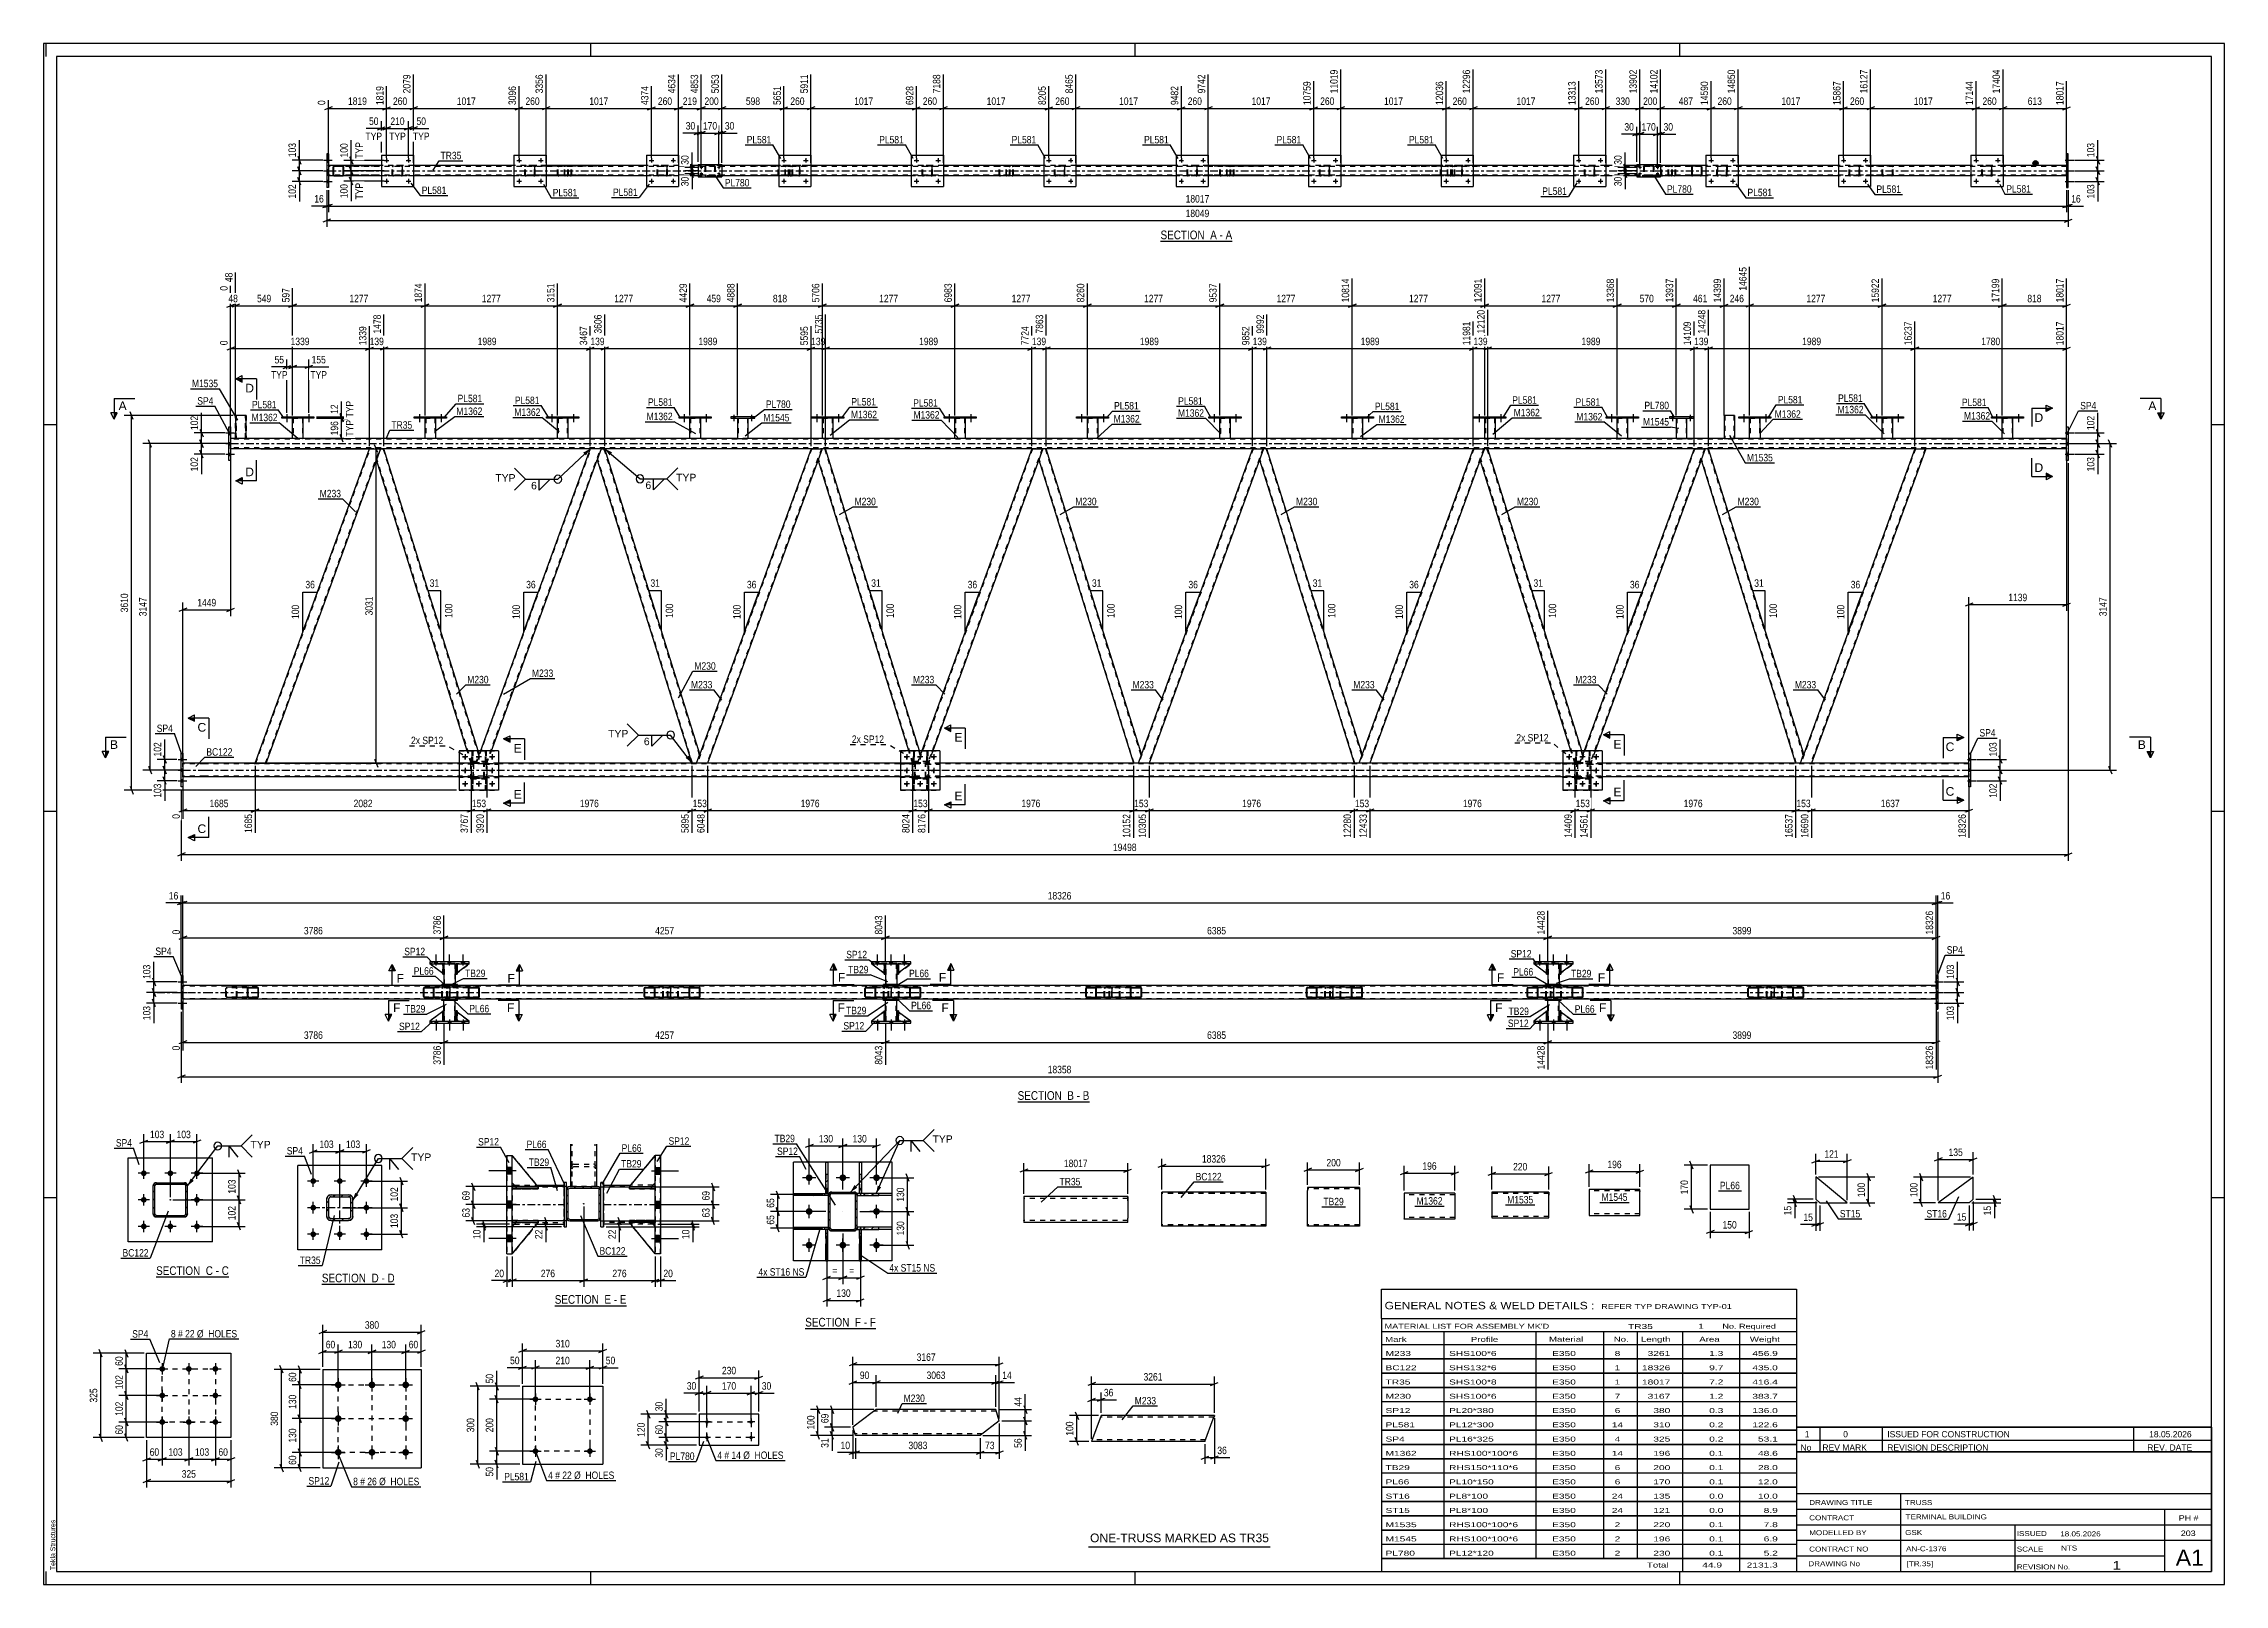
# Model space of a CAD drawing. Header units: millimetres. Extents: x 0 to 841, y 0 to 594.
import ezdxf

# ---------------------------------------------------------------- set-up
doc = ezdxf.new("R2010")
doc.units = ezdxf.units.MM
doc.linetypes.add('DXK_LINE_DOT2', pattern=[3.9198, 1.9599, -1.9599])
doc.linetypes.add('DXK_LINE_DOT3', pattern=[5.9187, 2.979, -0.9799, 0.9799, -0.9799])
doc.styles.add('Arial', font='ARIAL.TTF', dxfattribs={"height": 0.2})
doc.styles.add('Arial Narrow', font='ARIALN.TTF', dxfattribs={"height": 0.2})

# ---------------------------------------------------------------- blocks, each defined once
blk = doc.blocks.new('Unknown-247343161-1137')
at = {"color": 5, "linetype": 'Continuous'}
for p, q in [((841, 594), (0, 594)), ((0, 594), (0, 0)), ((1, 589), (1, 594)), ((836, 589), (5, 589)), ((5, 589), (5, 5)), ((211, 589), (211, 594)), ((421, 589), (421, 594)), ((631, 589), (631, 594)), ((836, 5), (836, 589)), ((841, 0), (841, 594)), ((5, 447), (0, 447)), ((841, 447), (836, 447)), ((5, 298), (0, 298)), ((841, 298), (836, 298)), ((5, 149), (0, 149)), ((841, 149), (836, 149)), ((0, 0), (841, 0)), ((1, 0), (1, 5)), ((5, 5), (836, 5)), ((211, 0), (211, 5)), ((421, 0), (421, 5)), ((631, 0), (631, 5))]:
    blk.add_line(p, q, dxfattribs=at)
at = {"color": 174, "linetype": 'Continuous', "style": 'Arial'}
blk.add_text('Tekla Structures', height=1.9102, rotation=90, dxfattribs=at).set_placement((4.5, 5.5))
blk = doc.blocks.new('Unknown-247343161-11 - 2302')
at = {"color": 6, "linetype": 'Continuous'}
blk.add_line((430.73, 517.83), (458.37, 517.83), dxfattribs=at)
at = {"color": 0, "linetype": 'Continuous'}
blk.add_wipeout([(448.84, 518.58), (448.84, 522.08), (430.73, 522.08), (430.73, 518.58)], dxfattribs=at)
blk.add_wipeout([(452.44, 518.58), (452.44, 522.08), (449.89, 522.08), (449.89, 518.58)], dxfattribs=at)
at = {"color": 7, "linetype": 'Continuous', "style": 'Arial Narrow'}
blk.add_text('SECTION ', height=3.34, dxfattribs=at).set_placement((430.73, 518.58))
at = {"color": 0, "linetype": 'Continuous'}
blk.add_wipeout([(454.77, 518.58), (454.77, 522.08), (453.49, 522.08), (453.49, 518.58)], dxfattribs=at)
blk.add_wipeout([(458.37, 518.58), (458.37, 522.08), (455.82, 522.08), (455.82, 518.58)], dxfattribs=at)
at = {"color": 7, "linetype": 'Continuous', "style": 'Arial Narrow'}
for s, p in [('A', (449.89, 518.58)), ('A', (455.82, 518.58)), ('-', (453.49, 518.58))]:
    blk.add_text(s, height=3.34, dxfattribs=at).set_placement(p)
blk = doc.blocks.new('Unknown-247343161-12 - 4010')
at = {"color": 6, "linetype": 'Continuous'}
blk.add_line((375.64, 186.05), (403.28, 186.05), dxfattribs=at)
at = {"color": 0, "linetype": 'Continuous'}
blk.add_wipeout([(393.74, 186.8), (393.74, 190.3), (375.64, 190.3), (375.64, 186.8)], dxfattribs=at)
blk.add_wipeout([(397.35, 186.8), (397.35, 190.3), (394.79, 190.3), (394.79, 186.8)], dxfattribs=at)
at = {"color": 7, "linetype": 'Continuous', "style": 'Arial Narrow'}
blk.add_text('SECTION ', height=3.34, dxfattribs=at).set_placement((375.64, 186.8))
at = {"color": 0, "linetype": 'Continuous'}
blk.add_wipeout([(399.68, 186.8), (399.68, 190.3), (398.4, 190.3), (398.4, 186.8)], dxfattribs=at)
blk.add_wipeout([(403.28, 186.8), (403.28, 190.3), (400.73, 190.3), (400.73, 186.8)], dxfattribs=at)
at = {"color": 7, "linetype": 'Continuous', "style": 'Arial Narrow'}
for s, p in [('B', (394.79, 186.8)), ('-', (398.4, 186.8)), ('B', (400.73, 186.8))]:
    blk.add_text(s, height=3.34, dxfattribs=at).set_placement(p)
blk = doc.blocks.new('Unknown-247343161-13 - 47814')
at = {"color": 6, "linetype": 'Continuous'}
blk.add_line((43.38, 118.53), (71.45, 118.53), dxfattribs=at)
at = {"color": 0, "linetype": 'Continuous'}
blk.add_wipeout([(61.49, 119.28), (61.49, 122.78), (43.38, 122.78), (43.38, 119.28)], dxfattribs=at)
blk.add_wipeout([(65.31, 119.28), (65.31, 122.78), (62.54, 122.78), (62.54, 119.28)], dxfattribs=at)
at = {"color": 7, "linetype": 'Continuous', "style": 'Arial Narrow'}
blk.add_text('SECTION ', height=3.34, dxfattribs=at).set_placement((43.38, 119.28))
at = {"color": 0, "linetype": 'Continuous'}
blk.add_wipeout([(67.63, 119.28), (67.63, 122.78), (66.36, 122.78), (66.36, 119.28)], dxfattribs=at)
blk.add_wipeout([(71.45, 119.28), (71.45, 122.78), (68.68, 122.78), (68.68, 119.28)], dxfattribs=at)
at = {"color": 7, "linetype": 'Continuous', "style": 'Arial Narrow'}
for s, p in [('C', (62.54, 119.28)), ('-', (66.36, 119.28)), ('C', (68.68, 119.28))]:
    blk.add_text(s, height=3.34, dxfattribs=at).set_placement(p)
blk = doc.blocks.new('Unknown-247343161-14 - 48028')
at = {"color": 6, "linetype": 'Continuous'}
blk.add_line((107.3, 115.69), (135.37, 115.69), dxfattribs=at)
at = {"color": 0, "linetype": 'Continuous'}
blk.add_wipeout([(125.41, 116.44), (125.41, 119.94), (107.3, 119.94), (107.3, 116.44)], dxfattribs=at)
blk.add_wipeout([(129.22, 116.44), (129.22, 119.94), (126.46, 119.94), (126.46, 116.44)], dxfattribs=at)
at = {"color": 7, "linetype": 'Continuous', "style": 'Arial Narrow'}
blk.add_text('SECTION ', height=3.34, dxfattribs=at).set_placement((107.3, 116.44))
at = {"color": 0, "linetype": 'Continuous'}
blk.add_wipeout([(131.55, 116.44), (131.55, 119.94), (130.27, 119.94), (130.27, 116.44)], dxfattribs=at)
blk.add_wipeout([(135.37, 116.44), (135.37, 119.94), (132.6, 119.94), (132.6, 116.44)], dxfattribs=at)
at = {"color": 7, "linetype": 'Continuous', "style": 'Arial Narrow'}
for s, p in [('D', (126.46, 116.44)), ('-', (130.27, 116.44)), ('D', (132.6, 116.44))]:
    blk.add_text(s, height=3.34, dxfattribs=at).set_placement(p)
blk = doc.blocks.new('Unknown-247343161-15 - 48227')
at = {"color": 6, "linetype": 'Continuous'}
blk.add_line((197.11, 107.44), (224.76, 107.44), dxfattribs=at)
at = {"color": 0, "linetype": 'Continuous'}
blk.add_wipeout([(215.22, 108.19), (215.22, 111.69), (197.11, 111.69), (197.11, 108.19)], dxfattribs=at)
blk.add_wipeout([(218.82, 108.19), (218.82, 111.69), (216.27, 111.69), (216.27, 108.19)], dxfattribs=at)
at = {"color": 7, "linetype": 'Continuous', "style": 'Arial Narrow'}
blk.add_text('SECTION ', height=3.34, dxfattribs=at).set_placement((197.11, 108.19))
at = {"color": 0, "linetype": 'Continuous'}
blk.add_wipeout([(221.15, 108.19), (221.15, 111.69), (219.87, 111.69), (219.87, 108.19)], dxfattribs=at)
blk.add_wipeout([(224.76, 108.19), (224.76, 111.69), (222.2, 111.69), (222.2, 108.19)], dxfattribs=at)
at = {"color": 7, "linetype": 'Continuous', "style": 'Arial Narrow'}
for s, p in [('E', (216.27, 108.19)), ('-', (219.87, 108.19)), ('E', (222.2, 108.19))]:
    blk.add_text(s, height=3.34, dxfattribs=at).set_placement(p)
blk = doc.blocks.new('Unknown-247343161-16 - 48609')
at = {"color": 6, "linetype": 'Continuous'}
blk.add_line((293.72, 98.66), (320.94, 98.66), dxfattribs=at)
at = {"color": 0, "linetype": 'Continuous'}
blk.add_wipeout([(311.83, 99.41), (311.83, 102.91), (293.72, 102.91), (293.72, 99.41)], dxfattribs=at)
blk.add_wipeout([(315.22, 99.41), (315.22, 102.91), (312.88, 102.91), (312.88, 99.41)], dxfattribs=at)
at = {"color": 7, "linetype": 'Continuous', "style": 'Arial Narrow'}
blk.add_text('SECTION ', height=3.34, dxfattribs=at).set_placement((293.72, 99.41))
at = {"color": 0, "linetype": 'Continuous'}
blk.add_wipeout([(317.55, 99.41), (317.55, 102.91), (316.27, 102.91), (316.27, 99.41)], dxfattribs=at)
blk.add_wipeout([(320.94, 99.41), (320.94, 102.91), (318.6, 102.91), (318.6, 99.41)], dxfattribs=at)
at = {"color": 7, "linetype": 'Continuous', "style": 'Arial Narrow'}
for s, p in [('F', (312.88, 99.41)), ('F', (318.6, 99.41)), ('-', (316.27, 99.41))]:
    blk.add_text(s, height=3.34, dxfattribs=at).set_placement(p)
blk = doc.blocks.new('Part-247343161-45715 - 45714')
at = {"color": 2, "linetype": 'Continuous'}
for p, q in [((184.67, 76.36), (184.67, 46.36)), ((184.67, 76.36), (215.67, 76.36)), ((215.67, 76.36), (215.67, 46.36)), ((184.67, 46.36), (215.67, 46.36))]:
    blk.add_line(p, q, dxfattribs=at)
blk = doc.blocks.new('Bolt-247343161-45716 - 45714')
at = {"linetype": 'Continuous'}
for points in [[(190.77, 51.36, -1), (188.57, 51.36, -1)], [(211.77, 51.36, -1), (209.57, 51.36, -1)]]:
    blk.add_hatch(color=1, dxfattribs=at).paths.add_polyline_path(points)
at = {"color": 1, "linetype": 'Continuous'}
for p, q in [((187.47, 51.36), (191.87, 51.36)), ((189.67, 53.56), (189.67, 49.16)), ((208.47, 51.36), (212.87, 51.36)), ((210.67, 53.56), (210.67, 49.16))]:
    blk.add_line(p, q, dxfattribs=at)
blk = doc.blocks.new('Bolt-247343161-45717 - 45714')
at = {"linetype": 'Continuous'}
for points in [[(190.77, 71.36, -1), (188.57, 71.36, -1)], [(211.77, 71.36, -1), (209.57, 71.36, -1)]]:
    blk.add_hatch(color=1, dxfattribs=at).paths.add_polyline_path(points)
at = {"color": 1, "linetype": 'Continuous'}
for p, q in [((187.47, 71.36), (191.87, 71.36)), ((189.67, 73.56), (189.67, 69.16)), ((208.47, 71.36), (212.87, 71.36)), ((210.67, 73.56), (210.67, 69.16))]:
    blk.add_line(p, q, dxfattribs=at)
blk = doc.blocks.new('Part-247343161-50182 - 50181')
at = {"color": 2, "linetype": 'Continuous'}
for p, q in [((407.78, 65.07), (404.14, 55.07)), ((427.78, 65.07), (407.78, 65.07)), ((451.52, 65.07), (427.88, 65.07)), ((447.88, 55.07), (451.08, 63.87)), ((451.49, 64.98), (451.08, 63.87)), ((451.52, 65.07), (451.49, 64.98)), ((427.78, 55.07), (404.14, 55.07)), ((447.88, 55.07), (427.88, 55.07))]:
    blk.add_line(p, q, dxfattribs=at)
at = {"color": 7, "linetype": 'DXK_LINE_DOT2'}
for p, q in [((427.78, 64.47), (407.56, 64.47)), ((451.3, 64.47), (427.88, 64.47)), ((451.08, 63.87), (451.39, 64.72)), ((427.78, 55.67), (404.36, 55.67)), ((448.1, 55.67), (427.88, 55.67)), ((447.91, 55.16), (447.88, 55.07))]:
    blk.add_line(p, q, dxfattribs=at)
blk = doc.blocks.new('Part-247343161-45627 - 45626')
at = {"color": 2, "linetype": 'Continuous'}
for p, q in [((683.44, 157.06), (683.44, 148.56)), ((695.53, 147.06), (683.44, 157.06)), ((683.44, 148.56), (684.94, 147.06)), ((684.94, 147.06), (695.53, 147.06))]:
    blk.add_line(p, q, dxfattribs=at)
blk = doc.blocks.new('Part-247343161-26353 - 2302')
at = {"color": 7, "linetype": 'DXK_LINE_DOT2'}
for p, q in [((627.6, 546.99), (612.61, 546.99)), ((627.6, 546.75), (612.61, 546.75)), ((623.89, 546.69), (623.88, 546.64)), ((624.13, 546.6), (624.18, 546.68)), ((624.36, 546.99), (624.17, 546.95)), ((624.18, 546.68), (624.26, 546.73)), ((624.26, 546.73), (624.36, 546.75)), ((627.79, 546.95), (627.6, 546.99)), ((627.6, 546.75), (627.69, 546.73)), ((627.69, 546.73), (627.78, 546.68)), ((627.78, 546.68), (627.83, 546.6)), ((628.08, 546.64), (628.07, 546.69)), ((627.6, 543.23), (612.61, 543.23)), ((627.6, 542.99), (612.61, 542.99)), ((623.88, 546.64), (623.85, 546.51)), ((623.85, 543.47), (623.85, 546.51)), ((623.85, 543.47), (623.87, 543.38)), ((623.87, 543.38), (623.89, 543.28)), ((624.11, 546.51), (624.13, 546.6)), ((624.11, 543.47), (624.11, 546.51)), ((624.12, 543.4), (624.11, 543.47)), ((624.13, 543.37), (624.12, 543.4)), ((624.18, 543.3), (624.13, 543.37)), ((624.17, 543.02), (624.36, 542.99)), ((624.26, 543.24), (624.18, 543.3)), ((624.36, 543.23), (624.26, 543.24)), ((627.69, 543.24), (627.6, 543.23)), ((627.6, 542.99), (627.79, 543.02)), ((627.78, 543.3), (627.69, 543.24)), ((627.83, 543.37), (627.78, 543.3)), ((627.83, 546.6), (627.85, 546.51)), ((627.83, 543.37), (627.84, 543.4)), ((627.84, 543.4), (627.85, 543.47)), ((627.85, 543.47), (627.85, 546.51)), ((628.07, 543.28), (628.09, 543.38)), ((628.11, 546.51), (628.08, 546.64)), ((628.09, 543.38), (628.11, 543.47)), ((628.11, 543.47), (628.11, 546.51))]:
    blk.add_line(p, q, dxfattribs=at)
for centre, start, end in [((624.34, 546.49), 110.75832, 155.68004), ((624.34, 543.49), 204.31996, 249.24168)]:
    blk.add_arc(centre, 0.496, start, end, dxfattribs=at)
blk = doc.blocks.new('Part-247343161-26466 - 2302')
at = {"linetype": 'Continuous'}
blk.add_hatch(color=2, dxfattribs=at).paths.add_polyline_path([(768.17, 546.99), (767.37, 548.39), (768.97, 548.39)])
at = {"color": 2, "linetype": 'Continuous'}
for p, q in [((118.32, 546.99), (109.8, 546.99)), ((130.28, 546.99), (118.42, 546.99)), ((181.36, 546.99), (142.68, 546.99)), ((232.44, 546.99), (193.76, 546.99)), ((252.4, 546.99), (244.84, 546.99)), ((283.52, 546.99), (261.6, 546.99)), ((334.6, 546.99), (295.92, 546.99)), ((385.68, 546.99), (347, 546.99)), ((436.76, 546.99), (398.08, 546.99)), ((487.84, 546.99), (449.16, 546.99)), ((538.92, 546.99), (500.24, 546.99)), ((590, 546.99), (551.32, 546.99)), ((614.39, 546.99), (602.4, 546.99)), ((635.93, 546.99), (623.59, 546.99)), ((641.08, 546.99), (638.97, 546.99)), ((692.16, 546.99), (653.48, 546.99)), ((743.24, 546.99), (704.56, 546.99)), ((780.17, 546.99), (755.64, 546.99)), ((768.17, 546.99), (767.37, 548.39)), ((767.37, 548.39), (768.97, 548.39)), ((768.97, 548.39), (768.17, 546.99)), ((112.2, 542.99), (109.8, 542.99)), ((118.32, 542.99), (115.25, 542.99)), ((130.28, 542.99), (118.42, 542.99)), ((181.36, 542.99), (142.68, 542.99)), ((232.44, 542.99), (193.76, 542.99)), ((252.4, 542.99), (244.84, 542.99)), ((283.52, 542.99), (261.6, 542.99)), ((334.6, 542.99), (295.92, 542.99)), ((385.68, 542.99), (347, 542.99)), ((436.76, 542.99), (398.08, 542.99)), ((487.84, 542.99), (449.16, 542.99)), ((538.92, 542.99), (500.24, 542.99)), ((590, 542.99), (551.32, 542.99)), ((614.39, 542.99), (602.4, 542.99)), ((635.93, 542.99), (623.59, 542.99)), ((641.08, 542.99), (638.97, 542.99)), ((692.16, 542.99), (653.48, 542.99)), ((743.24, 542.99), (704.56, 542.99)), ((780.17, 542.99), (755.64, 542.99))]:
    blk.add_line(p, q, dxfattribs=at)
at = {"color": 7, "linetype": 'DXK_LINE_DOT2'}
for p, q in [((109.8, 542.99), (109.8, 546.99)), ((118.32, 546.67), (109.8, 546.67)), ((780.17, 546.67), (118.42, 546.67)), ((142.68, 546.99), (130.28, 546.99)), ((193.76, 546.99), (181.36, 546.99)), ((244.84, 546.99), (232.44, 546.99)), ((261.6, 546.99), (252.4, 546.99)), ((295.92, 546.99), (283.52, 546.99)), ((347, 546.99), (334.6, 546.99)), ((398.08, 546.99), (385.68, 546.99)), ((449.16, 546.99), (436.76, 546.99)), ((500.24, 546.99), (487.84, 546.99)), ((551.32, 546.99), (538.92, 546.99)), ((602.4, 546.99), (590, 546.99)), ((623.59, 546.99), (614.39, 546.99)), ((638.97, 546.99), (635.93, 546.99)), ((653.48, 546.99), (641.08, 546.99)), ((704.56, 546.99), (692.16, 546.99)), ((755.64, 546.99), (743.24, 546.99)), ((780.17, 542.99), (780.17, 546.99)), ((118.32, 543.31), (109.8, 543.31)), ((115.25, 542.99), (112.2, 542.99)), ((780.17, 543.31), (118.42, 543.31)), ((755.64, 542.99), (118.42, 542.99)), ((142.68, 542.99), (130.28, 542.99)), ((193.76, 542.99), (181.36, 542.99)), ((244.84, 542.99), (232.44, 542.99)), ((261.6, 542.99), (252.4, 542.99)), ((295.92, 542.99), (283.52, 542.99)), ((347, 542.99), (334.6, 542.99)), ((398.08, 542.99), (385.68, 542.99)), ((449.16, 542.99), (436.76, 542.99)), ((500.24, 542.99), (487.84, 542.99)), ((551.32, 542.99), (538.92, 542.99)), ((602.4, 542.99), (590, 542.99)), ((623.59, 542.99), (614.39, 542.99)), ((638.97, 542.99), (635.93, 542.99)), ((653.48, 542.99), (641.08, 542.99)), ((704.56, 542.99), (692.16, 542.99))]:
    blk.add_line(p, q, dxfattribs=at)
at = {"color": 7, "linetype": 'DXK_LINE_DOT3'}
for p, q in [((109.8, 544.99), (118.32, 544.99)), ((118.42, 544.99), (780.17, 544.99))]:
    blk.add_line(p, q, dxfattribs=at)
at = {"color": 2, "linetype": 'Continuous'}
blk.add_circle((768.17, 547.89), 1, dxfattribs=at)
blk = doc.blocks.new('Part-247343161-26347 - 2302')
at = {"color": 7, "linetype": 'DXK_LINE_DOT2'}
for p, q in [((128.18, 546.99), (118.42, 546.99)), ((128.18, 546.75), (118.42, 546.75)), ((118.59, 546.64), (118.58, 546.69)), ((128.18, 543.23), (118.42, 543.23)), ((128.18, 542.99), (118.42, 542.99)), ((118.58, 543.28), (118.6, 543.38)), ((118.62, 546.51), (118.59, 546.64)), ((118.6, 543.38), (118.62, 543.47)), ((118.62, 543.47), (118.62, 546.51))]:
    blk.add_line(p, q, dxfattribs=at)
blk = doc.blocks.new('Part-247343161-26348 - 2302')
at = {"color": 7, "linetype": 'DXK_LINE_DOT2'}
for p, q in [((201.93, 546.99), (186.94, 546.99)), ((201.93, 546.75), (186.94, 546.75)), ((198.22, 546.69), (198.21, 546.64)), ((198.45, 546.6), (198.51, 546.68)), ((198.69, 546.99), (198.49, 546.95)), ((198.51, 546.68), (198.59, 546.73)), ((198.59, 546.73), (198.69, 546.75)), ((202.12, 546.95), (201.93, 546.99)), ((201.93, 546.75), (202.02, 546.73)), ((202.02, 546.73), (202.11, 546.68)), ((202.11, 546.68), (202.16, 546.6)), ((202.41, 546.64), (202.4, 546.69)), ((201.93, 543.23), (186.94, 543.23)), ((201.93, 542.99), (186.94, 542.99)), ((198.21, 546.64), (198.18, 546.51)), ((198.18, 543.47), (198.18, 546.51)), ((198.18, 543.47), (198.2, 543.38)), ((198.2, 543.38), (198.22, 543.28)), ((198.43, 546.51), (198.45, 546.6)), ((198.43, 543.47), (198.43, 546.51)), ((198.45, 543.4), (198.43, 543.47)), ((198.45, 543.37), (198.45, 543.4)), ((198.51, 543.3), (198.45, 543.37)), ((198.49, 543.02), (198.69, 542.99)), ((198.59, 543.24), (198.51, 543.3)), ((198.69, 543.23), (198.59, 543.24)), ((202.02, 543.24), (201.93, 543.23)), ((201.93, 542.99), (202.12, 543.02)), ((202.11, 543.3), (202.02, 543.24)), ((202.16, 543.37), (202.11, 543.3)), ((202.16, 546.6), (202.18, 546.51)), ((202.16, 543.37), (202.17, 543.4)), ((202.17, 543.4), (202.18, 543.47)), ((202.18, 543.47), (202.18, 546.51)), ((202.4, 543.28), (202.42, 543.38)), ((202.44, 546.51), (202.41, 546.64)), ((202.42, 543.38), (202.44, 543.47)), ((202.44, 543.47), (202.44, 546.51))]:
    blk.add_line(p, q, dxfattribs=at)
for centre, start, end in [((198.67, 546.49), 110.75832, 155.68004), ((198.67, 543.49), 204.31996, 249.24168)]:
    blk.add_arc(centre, 0.496, start, end, dxfattribs=at)
blk = doc.blocks.new('Part-247343161-26349 - 2302')
at = {"color": 7, "linetype": 'DXK_LINE_DOT2'}
for p, q in [((287.06, 546.99), (272.07, 546.99)), ((287.06, 546.75), (272.07, 546.75)), ((283.35, 546.69), (283.34, 546.64)), ((283.59, 546.6), (283.64, 546.68)), ((283.82, 546.99), (283.63, 546.95)), ((283.64, 546.68), (283.73, 546.73)), ((283.73, 546.73), (283.82, 546.75)), ((287.25, 546.95), (287.06, 546.99)), ((287.06, 546.75), (287.16, 546.73)), ((287.16, 546.73), (287.24, 546.68)), ((287.24, 546.68), (287.3, 546.6)), ((287.54, 546.64), (287.53, 546.69)), ((287.06, 543.23), (272.07, 543.23)), ((287.06, 542.99), (272.07, 542.99)), ((283.34, 546.64), (283.31, 546.51)), ((283.31, 543.47), (283.31, 546.51)), ((283.31, 543.47), (283.33, 543.38)), ((283.33, 543.38), (283.35, 543.28)), ((283.57, 546.51), (283.59, 546.6)), ((283.57, 543.47), (283.57, 546.51)), ((283.59, 543.37), (283.57, 543.47)), ((283.64, 543.3), (283.59, 543.37)), ((283.63, 543.02), (283.82, 542.99)), ((283.73, 543.24), (283.64, 543.3)), ((283.82, 543.23), (283.73, 543.24)), ((287.16, 543.24), (287.06, 543.23)), ((287.06, 542.99), (287.25, 543.02)), ((287.24, 543.3), (287.16, 543.24)), ((287.3, 543.37), (287.24, 543.3)), ((287.3, 546.6), (287.31, 546.51)), ((287.31, 543.47), (287.3, 543.37)), ((287.31, 543.47), (287.31, 546.51)), ((287.53, 543.28), (287.56, 543.4)), ((287.57, 546.51), (287.54, 546.64)), ((287.56, 543.4), (287.57, 543.47)), ((287.57, 543.47), (287.57, 546.51))]:
    blk.add_line(p, q, dxfattribs=at)
for centre, start, end in [((287.08, 546.49), 24.31996, 69.24168), ((287.08, 543.49), 290.75832, 335.68004)]:
    blk.add_arc(centre, 0.496, start, end, dxfattribs=at)
blk = doc.blocks.new('Bolt-247343161-26485 - 2302')
at = {"linetype": 'Continuous'}
for points in [[(490.28, 548.99, -1), (489.4, 548.99, -1)], [(498.68, 548.99, -1), (497.8, 548.99, -1)]]:
    blk.add_hatch(color=1, dxfattribs=at).paths.add_polyline_path(points)
at = {"color": 1, "linetype": 'Continuous'}
for p, q in [((488.96, 548.99), (490.72, 548.99)), ((489.84, 549.87), (489.84, 548.11)), ((497.36, 548.99), (499.12, 548.99)), ((498.24, 549.87), (498.24, 548.11))]:
    blk.add_line(p, q, dxfattribs=at)
blk = doc.blocks.new('Part-247343161-26350 - 2302')
at = {"color": 7, "linetype": 'DXK_LINE_DOT2'}
for p, q in [((372.19, 546.99), (357.21, 546.99)), ((372.19, 546.75), (357.21, 546.75)), ((368.49, 546.69), (368.48, 546.64)), ((368.72, 546.6), (368.78, 546.68)), ((368.96, 546.99), (368.76, 546.95)), ((368.78, 546.68), (368.86, 546.73)), ((368.86, 546.73), (368.96, 546.75)), ((372.39, 546.95), (372.19, 546.99)), ((372.19, 546.75), (372.29, 546.73)), ((372.29, 546.73), (372.37, 546.68)), ((372.37, 546.68), (372.43, 546.6)), ((372.68, 546.64), (372.67, 546.69)), ((372.19, 543.23), (357.21, 543.23)), ((372.19, 542.99), (357.21, 542.99)), ((368.48, 546.64), (368.45, 546.51)), ((368.45, 543.47), (368.45, 546.51)), ((368.45, 543.47), (368.47, 543.38)), ((368.47, 543.38), (368.49, 543.28)), ((368.7, 546.51), (368.72, 546.6)), ((368.7, 543.47), (368.7, 546.51)), ((368.72, 543.4), (368.7, 543.47)), ((368.72, 543.37), (368.72, 543.4)), ((368.78, 543.3), (368.72, 543.37)), ((368.76, 543.02), (368.96, 542.99)), ((368.86, 543.24), (368.78, 543.3)), ((368.96, 543.23), (368.86, 543.24)), ((372.29, 543.24), (372.19, 543.23)), ((372.19, 542.99), (372.39, 543.02)), ((372.37, 543.3), (372.29, 543.24)), ((372.43, 543.37), (372.37, 543.3)), ((372.43, 546.6), (372.45, 546.51)), ((372.43, 543.37), (372.44, 543.4)), ((372.44, 543.4), (372.45, 543.47)), ((372.45, 543.47), (372.45, 546.51)), ((372.67, 543.28), (372.69, 543.38)), ((372.7, 546.51), (372.68, 546.64)), ((372.69, 543.38), (372.7, 543.47)), ((372.7, 543.47), (372.7, 546.51))]:
    blk.add_line(p, q, dxfattribs=at)
for centre, start, end in [((368.94, 546.49), 110.75832, 155.68004), ((368.94, 543.49), 204.31996, 249.24168)]:
    blk.add_arc(centre, 0.496, start, end, dxfattribs=at)
blk = doc.blocks.new('Part-247343161-26351 - 2302')
at = {"color": 7, "linetype": 'DXK_LINE_DOT2'}
for p, q in [((457.33, 546.99), (442.34, 546.99)), ((457.33, 546.75), (442.34, 546.75)), ((453.62, 546.69), (453.61, 546.64)), ((453.86, 546.6), (453.91, 546.68)), ((454.09, 546.99), (453.9, 546.95)), ((453.91, 546.68), (454, 546.73)), ((454, 546.73), (454.09, 546.75)), ((457.52, 546.95), (457.33, 546.99)), ((457.33, 546.75), (457.43, 546.73)), ((457.43, 546.73), (457.51, 546.68)), ((457.51, 546.68), (457.56, 546.6)), ((457.81, 546.64), (457.8, 546.69)), ((457.33, 543.23), (442.34, 543.23)), ((457.33, 542.99), (442.34, 542.99)), ((453.61, 546.64), (453.58, 546.51)), ((453.58, 543.47), (453.58, 546.51)), ((453.58, 543.47), (453.6, 543.38)), ((453.6, 543.38), (453.62, 543.28)), ((453.84, 546.51), (453.86, 546.6)), ((453.84, 543.47), (453.84, 546.51)), ((453.85, 543.4), (453.84, 543.47)), ((453.86, 543.37), (453.85, 543.4)), ((453.91, 543.3), (453.86, 543.37)), ((453.9, 543.02), (454.09, 542.99)), ((454, 543.24), (453.91, 543.3)), ((454.09, 543.23), (454, 543.24)), ((457.43, 543.24), (457.33, 543.23)), ((457.33, 542.99), (457.52, 543.02)), ((457.51, 543.3), (457.43, 543.24)), ((457.56, 543.37), (457.51, 543.3)), ((457.56, 546.6), (457.58, 546.51)), ((457.56, 543.37), (457.57, 543.4)), ((457.57, 543.4), (457.58, 543.47)), ((457.58, 543.47), (457.58, 546.51)), ((457.8, 543.28), (457.82, 543.38)), ((457.84, 546.51), (457.81, 546.64)), ((457.82, 543.38), (457.84, 543.47)), ((457.84, 543.47), (457.84, 546.51))]:
    blk.add_line(p, q, dxfattribs=at)
for centre, start, end in [((454.07, 546.49), 110.75832, 155.68004), ((454.07, 543.49), 204.31996, 249.24168)]:
    blk.add_arc(centre, 0.496, start, end, dxfattribs=at)
blk = doc.blocks.new('Part-247343161-26464 - 2302')
at = {"color": 2, "linetype": 'Continuous'}
for p, q in [((635.48, 546.69), (635.45, 546.51)), ((635.76, 546.68), (635.7, 546.6)), ((635.93, 546.99), (635.74, 546.95)), ((635.83, 546.73), (635.76, 546.68)), ((635.93, 546.75), (635.83, 546.73)), ((638.97, 546.99), (635.93, 546.99)), ((638.97, 546.75), (635.93, 546.75)), ((639.15, 546.95), (638.97, 546.99)), ((639.06, 546.73), (638.97, 546.75)), ((639.06, 546.73), (639.14, 546.68)), ((639.14, 546.68), (639.19, 546.6)), ((639.45, 546.51), (639.41, 546.69)), ((635.45, 546.51), (635.45, 543.47)), ((635.45, 543.47), (635.48, 543.28)), ((635.7, 546.6), (635.69, 546.51)), ((635.69, 546.51), (635.69, 543.47)), ((635.7, 543.37), (635.69, 543.47)), ((635.76, 543.3), (635.7, 543.37)), ((635.74, 543.02), (635.93, 542.99)), ((635.83, 543.24), (635.76, 543.3)), ((635.93, 543.23), (635.83, 543.24)), ((638.97, 543.23), (635.93, 543.23)), ((638.97, 542.99), (635.93, 542.99)), ((638.97, 543.23), (639.06, 543.24)), ((638.97, 542.99), (639.15, 543.02)), ((639.06, 543.24), (639.14, 543.3)), ((639.14, 543.3), (639.19, 543.37)), ((639.19, 546.6), (639.21, 546.51)), ((639.19, 543.37), (639.21, 543.47)), ((639.21, 546.51), (639.21, 543.47)), ((639.41, 543.28), (639.45, 543.47)), ((639.45, 546.51), (639.45, 543.47))]:
    blk.add_line(p, q, dxfattribs=at)
at = {"color": 7, "linetype": 'DXK_LINE_DOT2'}
for p, q in [((635.45, 546.51), (635.48, 546.69)), ((635.74, 546.95), (635.93, 546.99)), ((638.97, 546.99), (639.15, 546.95)), ((639.41, 546.69), (639.45, 546.51)), ((635.48, 543.28), (635.45, 543.47)), ((635.93, 542.99), (635.74, 543.02)), ((639.15, 543.02), (638.97, 542.99)), ((639.45, 543.47), (639.41, 543.28))]:
    blk.add_line(p, q, dxfattribs=at)
at = {"color": 2, "linetype": 'Continuous'}
for centre, start, end in [((635.93, 546.51), 112.5, 157.5), ((638.97, 546.51), 22.5, 67.5), ((635.93, 543.47), 202.5, 247.5), ((638.97, 543.47), 292.5, 337.5)]:
    blk.add_arc(centre, 0.48, start, end, dxfattribs=at)
at = {"color": 7, "linetype": 'DXK_LINE_DOT2'}
for centre, start, end in [((635.93, 546.51), 112.5, 157.5), ((638.97, 546.51), 22.5, 67.5), ((635.93, 543.47), 202.5, 247.5), ((638.97, 543.47), 292.5, 337.5)]:
    blk.add_arc(centre, 0.48, start, end, dxfattribs=at)
blk = doc.blocks.new('Part-247343161-26352 - 2302')
at = {"color": 7, "linetype": 'DXK_LINE_DOT2'}
for p, q in [((542.46, 546.99), (527.47, 546.99)), ((542.46, 546.75), (527.47, 546.75)), ((538.76, 546.69), (538.74, 546.64)), ((538.99, 546.6), (539.05, 546.68)), ((539.23, 546.99), (539.03, 546.95)), ((539.05, 546.68), (539.13, 546.73)), ((539.13, 546.73), (539.23, 546.75)), ((542.66, 546.95), (542.46, 546.99)), ((542.46, 546.75), (542.56, 546.73)), ((542.56, 546.73), (542.64, 546.68)), ((542.64, 546.68), (542.7, 546.6)), ((542.94, 546.64), (542.93, 546.69)), ((542.46, 543.23), (527.47, 543.23)), ((542.46, 542.99), (527.47, 542.99)), ((538.74, 546.64), (538.72, 546.51)), ((538.72, 543.47), (538.72, 546.51)), ((538.72, 543.47), (538.73, 543.38)), ((538.73, 543.38), (538.76, 543.28)), ((538.97, 546.51), (538.99, 546.6)), ((538.97, 543.47), (538.97, 546.51)), ((538.99, 543.37), (538.97, 543.47)), ((539.05, 543.3), (538.99, 543.37)), ((539.03, 543.02), (539.23, 542.99)), ((539.13, 543.24), (539.05, 543.3)), ((539.23, 543.23), (539.13, 543.24)), ((542.56, 543.24), (542.46, 543.23)), ((542.46, 542.99), (542.66, 543.02)), ((542.64, 543.3), (542.56, 543.24)), ((542.7, 543.37), (542.64, 543.3)), ((542.7, 546.6), (542.72, 546.51)), ((542.72, 543.47), (542.7, 543.37)), ((542.72, 543.47), (542.72, 546.51)), ((542.93, 543.28), (542.96, 543.4)), ((542.97, 546.51), (542.94, 546.64)), ((542.96, 543.4), (542.97, 543.47)), ((542.97, 543.47), (542.97, 546.51))]:
    blk.add_line(p, q, dxfattribs=at)
for centre, start, end in [((542.48, 546.49), 24.31996, 69.24168), ((542.48, 543.49), 290.75832, 335.68004)]:
    blk.add_arc(centre, 0.496, start, end, dxfattribs=at)
blk = doc.blocks.new('Part-247343161-26354 - 2302')
at = {"color": 7, "linetype": 'DXK_LINE_DOT2'}
for p, q in [((712.73, 546.99), (697.74, 546.99)), ((712.73, 546.75), (697.74, 546.75)), ((709.02, 546.69), (709.01, 546.64)), ((709.26, 546.6), (709.31, 546.68)), ((709.5, 546.99), (709.3, 546.95)), ((709.31, 546.68), (709.4, 546.73)), ((709.4, 546.73), (709.5, 546.75)), ((712.93, 546.95), (712.73, 546.99)), ((712.73, 546.75), (712.83, 546.73)), ((712.83, 546.73), (712.91, 546.68)), ((712.91, 546.68), (712.97, 546.6)), ((713.21, 546.64), (713.2, 546.69)), ((712.73, 543.23), (697.74, 543.23)), ((712.73, 542.99), (697.74, 542.99)), ((709.01, 546.64), (708.98, 546.51)), ((708.98, 543.47), (708.98, 546.51)), ((708.98, 543.47), (709, 543.38)), ((709, 543.38), (709.02, 543.28)), ((709.24, 546.51), (709.26, 546.6)), ((709.24, 543.47), (709.24, 546.51)), ((709.25, 543.4), (709.24, 543.47)), ((709.26, 543.37), (709.25, 543.4)), ((709.31, 543.3), (709.26, 543.37)), ((709.3, 543.02), (709.5, 542.99)), ((709.4, 543.24), (709.31, 543.3)), ((709.5, 543.23), (709.4, 543.24)), ((712.83, 543.24), (712.73, 543.23)), ((712.73, 542.99), (712.93, 543.02)), ((712.91, 543.3), (712.83, 543.24)), ((712.97, 543.37), (712.91, 543.3)), ((712.97, 546.6), (712.99, 546.51)), ((712.97, 543.4), (712.99, 543.47)), ((712.97, 543.37), (712.97, 543.4)), ((712.99, 543.47), (712.99, 546.51)), ((713.2, 543.28), (713.22, 543.38)), ((713.24, 546.51), (713.21, 546.64)), ((713.22, 543.38), (713.24, 543.47)), ((713.24, 543.47), (713.24, 546.51))]:
    blk.add_line(p, q, dxfattribs=at)
for centre, start, end in [((709.48, 546.49), 110.75832, 155.68004), ((709.48, 543.49), 204.31996, 249.24168)]:
    blk.add_arc(centre, 0.496, start, end, dxfattribs=at)
blk = doc.blocks.new('Bolt-247343161-26483 - 2302')
at = {"linetype": 'Continuous'}
for points in [[(439.2, 548.99, -1), (438.32, 548.99, -1)], [(447.6, 548.99, -1), (446.72, 548.99, -1)]]:
    blk.add_hatch(color=1, dxfattribs=at).paths.add_polyline_path(points)
at = {"color": 1, "linetype": 'Continuous'}
for p, q in [((437.88, 548.99), (439.64, 548.99)), ((438.76, 549.87), (438.76, 548.11)), ((446.28, 548.99), (448.04, 548.99)), ((447.16, 549.87), (447.16, 548.11))]:
    blk.add_line(p, q, dxfattribs=at)
blk = doc.blocks.new('Part-247343161-26356 - 2302')
at = {"color": 7, "linetype": 'DXK_LINE_DOT2'}
for p, q in [((200.91, 546.69), (200.89, 546.51)), ((200.97, 546.85), (200.91, 546.69)), ((201.06, 546.95), (200.97, 546.85)), ((201.03, 546.6), (201.06, 546.68)), ((201.16, 546.99), (201.06, 546.95)), ((201.06, 546.68), (201.11, 546.73)), ((201.11, 546.73), (201.16, 546.75)), ((213.32, 546.99), (201.16, 546.99)), ((213.32, 546.75), (201.16, 546.75)), ((202.44, 546.99), (202.44, 546.75)), ((203.44, 546.95), (203.25, 546.99)), ((203.25, 546.75), (203.35, 546.73)), ((203.35, 546.73), (203.43, 546.68)), ((203.43, 546.68), (203.48, 546.6)), ((203.73, 546.64), (203.72, 546.69)), ((200.89, 543.47), (200.89, 546.51)), ((200.89, 543.47), (200.91, 543.28)), ((200.91, 543.28), (200.97, 543.13)), ((200.97, 543.13), (201.06, 543.02)), ((201.02, 546.51), (201.03, 546.6)), ((201.02, 543.47), (201.02, 546.51)), ((201.03, 543.37), (201.02, 543.47)), ((201.06, 543.3), (201.03, 543.37)), ((201.11, 543.24), (201.06, 543.3)), ((201.06, 543.02), (201.16, 542.99)), ((201.16, 543.23), (201.11, 543.24)), ((213.32, 543.23), (201.16, 543.23)), ((213.32, 542.99), (201.16, 542.99)), ((202.44, 542.99), (202.44, 543.23)), ((203.35, 543.24), (203.25, 543.23)), ((203.25, 542.99), (203.44, 543.02)), ((203.43, 543.3), (203.35, 543.24)), ((203.48, 543.37), (203.43, 543.3)), ((203.48, 546.6), (203.5, 546.51)), ((203.48, 543.37), (203.49, 543.4)), ((203.49, 543.4), (203.5, 543.47)), ((203.5, 543.47), (203.5, 546.51)), ((203.72, 543.28), (203.74, 543.38)), ((203.75, 546.51), (203.73, 546.64)), ((203.74, 543.38), (203.75, 543.47)), ((203.75, 543.47), (203.75, 546.51))]:
    blk.add_line(p, q, dxfattribs=at)
blk = doc.blocks.new('Part-247343161-26357 - 2302')
at = {"color": 7, "linetype": 'DXK_LINE_DOT2'}
for p, q in [((286.04, 546.69), (286.02, 546.51)), ((286.1, 546.85), (286.04, 546.69)), ((286.19, 546.95), (286.1, 546.85)), ((286.17, 546.6), (286.2, 546.68)), ((286.29, 546.99), (286.19, 546.95)), ((286.2, 546.68), (286.24, 546.73)), ((286.24, 546.73), (286.29, 546.75)), ((298.45, 546.99), (286.29, 546.99)), ((298.45, 546.75), (286.29, 546.75)), ((287.57, 546.99), (287.57, 546.75)), ((288.58, 546.95), (288.39, 546.99)), ((288.39, 546.75), (288.48, 546.73)), ((288.48, 546.73), (288.56, 546.68)), ((288.56, 546.68), (288.62, 546.6)), ((288.86, 546.64), (288.85, 546.69)), ((286.02, 543.47), (286.02, 546.51)), ((286.02, 543.47), (286.04, 543.28)), ((286.04, 543.28), (286.1, 543.13)), ((286.1, 543.13), (286.19, 543.02)), ((286.16, 546.51), (286.17, 546.6)), ((286.16, 543.47), (286.16, 546.51)), ((286.17, 543.37), (286.16, 543.47)), ((286.2, 543.3), (286.17, 543.37)), ((286.19, 543.02), (286.29, 542.99)), ((286.24, 543.24), (286.2, 543.3)), ((286.29, 543.23), (286.24, 543.24)), ((298.45, 543.23), (286.29, 543.23)), ((298.45, 542.99), (286.29, 542.99)), ((287.57, 542.99), (287.57, 543.23)), ((288.48, 543.24), (288.39, 543.23)), ((288.39, 542.99), (288.58, 543.02)), ((288.56, 543.3), (288.48, 543.24)), ((288.62, 543.37), (288.56, 543.3)), ((288.62, 546.6), (288.64, 546.51)), ((288.64, 543.47), (288.62, 543.37)), ((288.64, 543.47), (288.64, 546.51)), ((288.85, 543.28), (288.87, 543.4)), ((288.89, 546.51), (288.86, 546.64)), ((288.87, 543.4), (288.89, 543.47)), ((288.89, 543.47), (288.89, 546.51))]:
    blk.add_line(p, q, dxfattribs=at)
for centre, start, end in [((288.4, 546.49), 23.84941, 68.8059), ((288.4, 543.48), 291.1941, 336.15059)]:
    blk.add_arc(centre, 0.492, start, end, dxfattribs=at)
blk = doc.blocks.new('Bolt-247343161-26478 - 2302')
at = {"linetype": 'Continuous'}
for points in [[(337.04, 540.99, -1), (336.16, 540.99, -1)], [(345.44, 540.99, -1), (344.56, 540.99, -1)]]:
    blk.add_hatch(color=1, dxfattribs=at).paths.add_polyline_path(points)
at = {"color": 1, "linetype": 'Continuous'}
for p, q in [((335.72, 540.99), (337.48, 540.99)), ((336.6, 541.87), (336.6, 540.11)), ((344.12, 540.99), (345.88, 540.99)), ((345, 541.87), (345, 540.11))]:
    blk.add_line(p, q, dxfattribs=at)
blk = doc.blocks.new('Part-247343161-26358 - 2302')
at = {"color": 7, "linetype": 'DXK_LINE_DOT2'}
for p, q in [((371.18, 546.69), (371.16, 546.51)), ((371.24, 546.85), (371.18, 546.69)), ((371.32, 546.95), (371.24, 546.85)), ((371.3, 546.6), (371.33, 546.68)), ((371.43, 546.99), (371.32, 546.95)), ((371.33, 546.68), (371.38, 546.73)), ((371.38, 546.73), (371.43, 546.75)), ((383.58, 546.99), (371.43, 546.99)), ((383.58, 546.75), (371.43, 546.75)), ((372.7, 546.99), (372.7, 546.75)), ((373.71, 546.95), (373.52, 546.99)), ((373.52, 546.75), (373.62, 546.73)), ((373.62, 546.73), (373.7, 546.68)), ((373.7, 546.68), (373.75, 546.6)), ((373.99, 546.64), (373.98, 546.69)), ((371.16, 543.47), (371.16, 546.51)), ((371.16, 543.47), (371.18, 543.28)), ((371.18, 543.28), (371.24, 543.13)), ((371.24, 543.13), (371.32, 543.02)), ((371.29, 546.51), (371.3, 546.6)), ((371.29, 543.47), (371.29, 546.51)), ((371.3, 543.37), (371.29, 543.47)), ((371.33, 543.3), (371.3, 543.37)), ((371.32, 543.02), (371.43, 542.99)), ((371.38, 543.24), (371.33, 543.3)), ((371.43, 543.23), (371.38, 543.24)), ((383.58, 543.23), (371.43, 543.23)), ((383.58, 542.99), (371.43, 542.99)), ((372.7, 542.99), (372.7, 543.23)), ((373.62, 543.24), (373.52, 543.23)), ((373.52, 542.99), (373.71, 543.02)), ((373.7, 543.3), (373.62, 543.24)), ((373.75, 543.37), (373.7, 543.3)), ((373.75, 546.6), (373.77, 546.51)), ((373.75, 543.37), (373.76, 543.4)), ((373.76, 543.4), (373.77, 543.47)), ((373.77, 543.47), (373.77, 546.51)), ((373.98, 543.28), (374, 543.38)), ((374.02, 546.51), (373.99, 546.64)), ((374, 543.38), (374.02, 543.47)), ((374.02, 543.47), (374.02, 546.51))]:
    blk.add_line(p, q, dxfattribs=at)
blk = doc.blocks.new('Part-247343161-26359 - 2302')
at = {"color": 7, "linetype": 'DXK_LINE_DOT2'}
for p, q in [((456.31, 546.69), (456.29, 546.51)), ((456.37, 546.85), (456.31, 546.69)), ((456.46, 546.95), (456.37, 546.85)), ((456.44, 546.6), (456.47, 546.68)), ((456.56, 546.99), (456.46, 546.95)), ((456.47, 546.68), (456.51, 546.73)), ((456.51, 546.73), (456.56, 546.75)), ((468.72, 546.99), (456.56, 546.99)), ((468.72, 546.75), (456.56, 546.75)), ((457.84, 546.99), (457.84, 546.75)), ((458.85, 546.95), (458.65, 546.99)), ((458.65, 546.75), (458.75, 546.73)), ((458.75, 546.73), (458.83, 546.68)), ((458.83, 546.68), (458.89, 546.6)), ((459.13, 546.64), (459.12, 546.69)), ((456.29, 543.47), (456.29, 546.51)), ((456.29, 543.47), (456.31, 543.28)), ((456.31, 543.28), (456.37, 543.13)), ((456.37, 543.13), (456.46, 543.02)), ((456.43, 546.51), (456.44, 546.6)), ((456.43, 543.47), (456.43, 546.51)), ((456.44, 543.37), (456.43, 543.47)), ((456.47, 543.3), (456.44, 543.37)), ((456.46, 543.02), (456.56, 542.99)), ((456.51, 543.24), (456.47, 543.3)), ((456.56, 543.23), (456.51, 543.24)), ((468.72, 543.23), (456.56, 543.23)), ((468.72, 542.99), (456.56, 542.99)), ((457.84, 542.99), (457.84, 543.23)), ((458.75, 543.24), (458.65, 543.23)), ((458.65, 542.99), (458.85, 543.02)), ((458.83, 543.3), (458.75, 543.24)), ((458.89, 543.37), (458.83, 543.3)), ((458.89, 546.6), (458.91, 546.51)), ((458.89, 543.4), (458.91, 543.47)), ((458.89, 543.37), (458.89, 543.4)), ((458.91, 543.47), (458.91, 546.51)), ((459.12, 543.28), (459.14, 543.38)), ((459.16, 546.51), (459.13, 546.64)), ((459.14, 543.38), (459.16, 543.47)), ((459.16, 543.47), (459.16, 546.51))]:
    blk.add_line(p, q, dxfattribs=at)
blk = doc.blocks.new('Part-247343161-26439 - 2302')
at = {"color": 2, "linetype": 'Continuous'}
for p, q in [((487.84, 550.98), (487.84, 538.98)), ((487.84, 550.98), (500.24, 550.98)), ((500.24, 550.98), (500.24, 538.98)), ((487.84, 538.98), (500.24, 538.98))]:
    blk.add_line(p, q, dxfattribs=at)
blk = doc.blocks.new('Part-247343161-26360 - 2302')
at = {"color": 7, "linetype": 'DXK_LINE_DOT2'}
for p, q in [((541.45, 546.69), (541.43, 546.51)), ((541.51, 546.85), (541.45, 546.69)), ((541.59, 546.95), (541.51, 546.85)), ((541.57, 546.6), (541.6, 546.68)), ((541.7, 546.99), (541.59, 546.95)), ((541.6, 546.68), (541.64, 546.73)), ((541.64, 546.73), (541.7, 546.75)), ((553.85, 546.99), (541.7, 546.99)), ((553.85, 546.75), (541.7, 546.75)), ((542.97, 546.99), (542.97, 546.75)), ((543.98, 546.95), (543.79, 546.99)), ((543.79, 546.75), (543.88, 546.73)), ((543.88, 546.73), (543.97, 546.68)), ((543.97, 546.68), (544.02, 546.6)), ((544.26, 546.64), (544.25, 546.69)), ((541.43, 543.47), (541.43, 546.51)), ((541.43, 543.47), (541.45, 543.28)), ((541.45, 543.28), (541.51, 543.13)), ((541.51, 543.13), (541.59, 543.02)), ((541.56, 546.51), (541.57, 546.6)), ((541.56, 543.47), (541.56, 546.51)), ((541.57, 543.37), (541.56, 543.47)), ((541.6, 543.3), (541.57, 543.37)), ((541.59, 543.02), (541.7, 542.99)), ((541.64, 543.24), (541.6, 543.3)), ((541.7, 543.23), (541.64, 543.24)), ((553.85, 543.23), (541.7, 543.23)), ((553.85, 542.99), (541.7, 542.99)), ((542.97, 542.99), (542.97, 543.23)), ((543.88, 543.24), (543.79, 543.23)), ((543.79, 542.99), (543.98, 543.02)), ((543.97, 543.3), (543.88, 543.24)), ((544.02, 543.37), (543.97, 543.3)), ((544.02, 546.6), (544.04, 546.51)), ((544.04, 543.47), (544.02, 543.37)), ((544.04, 543.47), (544.04, 546.51)), ((544.25, 543.28), (544.28, 543.4)), ((544.29, 546.51), (544.26, 546.64)), ((544.28, 543.4), (544.29, 543.47)), ((544.29, 543.47), (544.29, 546.51))]:
    blk.add_line(p, q, dxfattribs=at)
for centre, start, end in [((543.8, 546.49), 23.84941, 68.8059), ((543.8, 543.48), 291.1941, 336.15059)]:
    blk.add_arc(centre, 0.492, start, end, dxfattribs=at)
blk = doc.blocks.new('Part-247343161-26361 - 2302')
at = {"color": 7, "linetype": 'DXK_LINE_DOT2'}
for p, q in [((626.58, 546.69), (626.56, 546.51)), ((626.64, 546.85), (626.58, 546.69)), ((626.73, 546.95), (626.64, 546.85)), ((626.71, 546.6), (626.74, 546.68)), ((626.83, 546.99), (626.73, 546.95)), ((626.74, 546.68), (626.78, 546.73)), ((626.78, 546.73), (626.83, 546.75)), ((638.99, 546.99), (626.83, 546.99)), ((638.99, 546.75), (626.83, 546.75)), ((628.11, 546.99), (628.11, 546.75)), ((629.11, 546.95), (628.92, 546.99)), ((628.92, 546.75), (629.02, 546.73)), ((629.02, 546.73), (629.1, 546.68)), ((629.1, 546.68), (629.15, 546.6)), ((629.4, 546.64), (629.39, 546.69)), ((626.56, 543.47), (626.56, 546.51)), ((626.56, 543.47), (626.58, 543.28)), ((626.58, 543.28), (626.64, 543.13)), ((626.64, 543.13), (626.73, 543.02)), ((626.7, 546.51), (626.71, 546.6)), ((626.7, 543.47), (626.7, 546.51)), ((626.71, 543.37), (626.7, 543.47)), ((626.74, 543.3), (626.71, 543.37)), ((626.73, 543.02), (626.83, 542.99)), ((626.78, 543.24), (626.74, 543.3)), ((626.83, 543.23), (626.78, 543.24)), ((638.99, 543.23), (626.83, 543.23)), ((638.99, 542.99), (626.83, 542.99)), ((628.11, 542.99), (628.11, 543.23)), ((629.02, 543.24), (628.92, 543.23)), ((628.92, 542.99), (629.11, 543.02)), ((629.1, 543.3), (629.02, 543.24)), ((629.15, 543.37), (629.1, 543.3)), ((629.15, 546.6), (629.17, 546.51)), ((629.15, 543.37), (629.16, 543.4)), ((629.16, 543.4), (629.17, 543.47)), ((629.17, 543.47), (629.17, 546.51)), ((629.39, 543.28), (629.41, 543.38)), ((629.43, 546.51), (629.4, 546.64)), ((629.41, 543.38), (629.43, 543.47)), ((629.43, 543.47), (629.43, 546.51))]:
    blk.add_line(p, q, dxfattribs=at)
blk = doc.blocks.new('Bolt-247343161-26482 - 2302')
at = {"linetype": 'Continuous'}
for points in [[(439.2, 540.99, -1), (438.32, 540.99, -1)], [(447.6, 540.99, -1), (446.72, 540.99, -1)]]:
    blk.add_hatch(color=1, dxfattribs=at).paths.add_polyline_path(points)
at = {"color": 1, "linetype": 'Continuous'}
for p, q in [((437.88, 540.99), (439.64, 540.99)), ((438.76, 541.87), (438.76, 540.11)), ((446.28, 540.99), (448.04, 540.99)), ((447.16, 541.87), (447.16, 540.11))]:
    blk.add_line(p, q, dxfattribs=at)
blk = doc.blocks.new('Part-247343161-26433 - 2302')
at = {"color": 2, "linetype": 'Continuous'}
for p, q in [((334.6, 550.98), (334.6, 538.98)), ((334.6, 550.98), (347, 550.98)), ((347, 550.98), (347, 538.98)), ((334.6, 538.98), (347, 538.98))]:
    blk.add_line(p, q, dxfattribs=at)
blk = doc.blocks.new('Part-247343161-26362 - 2302')
at = {"color": 2, "linetype": 'Continuous'}
for p, q in [((780.81, 551.49), (780.17, 551.49)), ((780.17, 551.49), (780.17, 538.49)), ((780.81, 538.49), (780.81, 551.49)), ((780.17, 538.49), (780.81, 538.49))]:
    blk.add_line(p, q, dxfattribs=at)
blk = doc.blocks.new('Part-247343161-26365 - 2302')
at = {"color": 2, "linetype": 'Continuous'}
for p, q in [((109.8, 551.49), (109.16, 551.49)), ((109.16, 551.49), (109.16, 538.49)), ((109.8, 551.49), (109.8, 538.49)), ((109.8, 538.49), (109.16, 538.49))]:
    blk.add_line(p, q, dxfattribs=at)
blk = doc.blocks.new('Bolt-247343161-26486 - 2302')
at = {"linetype": 'Continuous'}
for points in [[(541.36, 540.99, -1), (540.48, 540.99, -1)], [(549.76, 540.99, -1), (548.88, 540.99, -1)]]:
    blk.add_hatch(color=1, dxfattribs=at).paths.add_polyline_path(points)
at = {"color": 1, "linetype": 'Continuous'}
for p, q in [((540.04, 540.99), (541.8, 540.99)), ((540.92, 541.87), (540.92, 540.11)), ((548.44, 540.99), (550.2, 540.99)), ((549.32, 541.87), (549.32, 540.11))]:
    blk.add_line(p, q, dxfattribs=at)
blk = doc.blocks.new('Part-247343161-26432 - 2302')
at = {"color": 7, "linetype": 'DXK_LINE_DOT2'}
for p, q in [((338.8, 546.5), (338.83, 546.69)), ((338.83, 546.69), (338.8, 546.5)), ((339.06, 546.6), (339.11, 546.67)), ((339.09, 546.95), (339.28, 546.98)), ((339.28, 546.98), (339.09, 546.95)), ((339.11, 546.67), (339.19, 546.73)), ((339.19, 546.73), (339.28, 546.74)), ((342.32, 546.98), (339.28, 546.98)), ((342.32, 546.74), (339.28, 546.74)), ((342.32, 546.98), (342.5, 546.95)), ((342.5, 546.95), (342.32, 546.98)), ((342.32, 546.74), (342.41, 546.73)), ((342.41, 546.73), (342.49, 546.67)), ((342.49, 546.67), (342.54, 546.6)), ((342.76, 546.69), (342.8, 546.5)), ((342.8, 546.5), (342.76, 546.69)), ((338.8, 543.46), (338.8, 546.5)), ((338.8, 543.46), (338.8, 546.5)), ((338.83, 543.28), (338.8, 543.46)), ((338.8, 543.46), (338.83, 543.28)), ((339.04, 546.5), (339.06, 546.6)), ((339.04, 543.46), (339.04, 546.5)), ((339.04, 543.46), (339.04, 546.5)), ((339.06, 543.37), (339.04, 543.46)), ((339.11, 543.3), (339.06, 543.37)), ((339.28, 542.98), (339.09, 543.02)), ((339.09, 543.02), (339.28, 542.98)), ((339.19, 543.24), (339.11, 543.3)), ((339.28, 543.22), (339.19, 543.24)), ((342.32, 543.22), (339.28, 543.22)), ((342.32, 542.98), (339.28, 542.98)), ((342.41, 543.24), (342.32, 543.22)), ((342.5, 543.02), (342.32, 542.98)), ((342.32, 542.98), (342.5, 543.02)), ((342.49, 543.3), (342.41, 543.24)), ((342.54, 543.37), (342.49, 543.3)), ((342.54, 546.6), (342.56, 546.5)), ((342.56, 543.46), (342.54, 543.37)), ((342.56, 543.46), (342.56, 546.5)), ((342.56, 546.5), (342.56, 543.46)), ((342.8, 543.46), (342.76, 543.28)), ((342.76, 543.28), (342.8, 543.46)), ((342.8, 543.46), (342.8, 546.5)), ((342.8, 543.46), (342.8, 546.5))]:
    blk.add_line(p, q, dxfattribs=at)
at = {"color": 7, "linetype": 'DXK_LINE_DOT3'}
blk.add_line((340.8, 544.98), (340.8, 544.98), dxfattribs=at)
at = {"color": 7, "linetype": 'DXK_LINE_DOT2'}
for centre, start, end in [((339.28, 546.5), 112.5, 157.5), ((339.28, 546.5), 112.5, 157.5), ((342.32, 546.5), 22.5, 67.5), ((342.32, 546.5), 22.5, 67.5), ((339.28, 543.46), 202.5, 247.5), ((339.28, 543.46), 202.5, 247.5), ((342.32, 543.46), 292.5, 337.5), ((342.32, 543.46), 292.5, 337.5)]:
    blk.add_arc(centre, 0.48, start, end, dxfattribs=at)
blk = doc.blocks.new('Part-247343161-26434 - 2302')
at = {"color": 7, "linetype": 'DXK_LINE_DOT2'}
for p, q in [((389.88, 546.5), (389.91, 546.69)), ((389.91, 546.69), (389.88, 546.5)), ((390.14, 546.6), (390.19, 546.67)), ((390.17, 546.95), (390.36, 546.98)), ((390.36, 546.98), (390.17, 546.95)), ((390.19, 546.67), (390.27, 546.73)), ((390.27, 546.73), (390.36, 546.74)), ((393.4, 546.98), (390.36, 546.98)), ((393.4, 546.74), (390.36, 546.74)), ((393.4, 546.98), (393.58, 546.95)), ((393.58, 546.95), (393.4, 546.98)), ((393.4, 546.74), (393.49, 546.73)), ((393.49, 546.73), (393.57, 546.67)), ((393.57, 546.67), (393.62, 546.6)), ((393.84, 546.69), (393.88, 546.5)), ((393.88, 546.5), (393.84, 546.69)), ((389.88, 543.46), (389.88, 546.5)), ((389.88, 543.46), (389.88, 546.5)), ((389.91, 543.28), (389.88, 543.46)), ((389.88, 543.46), (389.91, 543.28)), ((390.12, 546.5), (390.14, 546.6)), ((390.12, 543.46), (390.12, 546.5)), ((390.12, 543.46), (390.12, 546.5)), ((390.14, 543.37), (390.12, 543.46)), ((390.19, 543.3), (390.14, 543.37)), ((390.36, 542.98), (390.17, 543.02)), ((390.17, 543.02), (390.36, 542.98)), ((390.27, 543.24), (390.19, 543.3)), ((390.36, 543.22), (390.27, 543.24)), ((393.4, 543.22), (390.36, 543.22)), ((393.4, 542.98), (390.36, 542.98)), ((393.49, 543.24), (393.4, 543.22)), ((393.58, 543.02), (393.4, 542.98)), ((393.4, 542.98), (393.58, 543.02)), ((393.57, 543.3), (393.49, 543.24)), ((393.62, 543.37), (393.57, 543.3)), ((393.62, 546.6), (393.64, 546.5)), ((393.64, 543.46), (393.62, 543.37)), ((393.64, 543.46), (393.64, 546.5)), ((393.64, 546.5), (393.64, 543.46)), ((393.88, 543.46), (393.84, 543.28)), ((393.84, 543.28), (393.88, 543.46)), ((393.88, 543.46), (393.88, 546.5)), ((393.88, 543.46), (393.88, 546.5))]:
    blk.add_line(p, q, dxfattribs=at)
at = {"color": 7, "linetype": 'DXK_LINE_DOT3'}
blk.add_line((391.88, 544.98), (391.88, 544.98), dxfattribs=at)
at = {"color": 7, "linetype": 'DXK_LINE_DOT2'}
for centre, start, end in [((390.36, 546.5), 112.5, 157.5), ((390.36, 546.5), 112.5, 157.5), ((393.4, 546.5), 22.5, 67.5), ((393.4, 546.5), 22.5, 67.5), ((390.36, 543.46), 202.5, 247.5), ((390.36, 543.46), 202.5, 247.5), ((393.4, 543.46), 292.5, 337.5), ((393.4, 543.46), 292.5, 337.5)]:
    blk.add_arc(centre, 0.48, start, end, dxfattribs=at)
blk = doc.blocks.new('Part-247343161-26435 - 2302')
at = {"color": 2, "linetype": 'Continuous'}
for p, q in [((385.68, 550.98), (385.68, 538.98)), ((385.68, 550.98), (398.08, 550.98)), ((398.08, 550.98), (398.08, 538.98)), ((385.68, 538.98), (398.08, 538.98))]:
    blk.add_line(p, q, dxfattribs=at)
blk = doc.blocks.new('Part-247343161-26436 - 2302')
at = {"color": 7, "linetype": 'DXK_LINE_DOT2'}
for p, q in [((440.96, 546.5), (440.99, 546.69)), ((440.99, 546.69), (440.96, 546.5)), ((441.22, 546.6), (441.27, 546.67)), ((441.25, 546.95), (441.44, 546.98)), ((441.44, 546.98), (441.25, 546.95)), ((441.27, 546.67), (441.35, 546.73)), ((441.35, 546.73), (441.44, 546.74)), ((444.48, 546.98), (441.44, 546.98)), ((444.48, 546.74), (441.44, 546.74)), ((444.48, 546.98), (444.66, 546.95)), ((444.66, 546.95), (444.48, 546.98)), ((444.48, 546.74), (444.57, 546.73)), ((444.57, 546.73), (444.65, 546.67)), ((444.65, 546.67), (444.7, 546.6)), ((444.92, 546.69), (444.96, 546.5)), ((444.96, 546.5), (444.92, 546.69)), ((440.96, 543.46), (440.96, 546.5)), ((440.96, 543.46), (440.96, 546.5)), ((440.99, 543.28), (440.96, 543.46)), ((440.96, 543.46), (440.99, 543.28)), ((441.2, 546.5), (441.22, 546.6)), ((441.2, 543.46), (441.2, 546.5)), ((441.2, 543.46), (441.2, 546.5)), ((441.22, 543.37), (441.2, 543.46)), ((441.27, 543.3), (441.22, 543.37)), ((441.44, 542.98), (441.25, 543.02)), ((441.25, 543.02), (441.44, 542.98)), ((441.35, 543.24), (441.27, 543.3)), ((441.44, 543.22), (441.35, 543.24)), ((444.48, 543.22), (441.44, 543.22)), ((444.48, 542.98), (441.44, 542.98)), ((444.57, 543.24), (444.48, 543.22)), ((444.66, 543.02), (444.48, 542.98)), ((444.48, 542.98), (444.66, 543.02)), ((444.65, 543.3), (444.57, 543.24)), ((444.7, 543.37), (444.65, 543.3)), ((444.7, 546.6), (444.72, 546.5)), ((444.72, 543.46), (444.7, 543.37)), ((444.72, 543.46), (444.72, 546.5)), ((444.72, 546.5), (444.72, 543.46)), ((444.96, 543.46), (444.92, 543.28)), ((444.92, 543.28), (444.96, 543.46)), ((444.96, 543.46), (444.96, 546.5)), ((444.96, 543.46), (444.96, 546.5))]:
    blk.add_line(p, q, dxfattribs=at)
at = {"color": 7, "linetype": 'DXK_LINE_DOT3'}
blk.add_line((442.96, 544.98), (442.96, 544.98), dxfattribs=at)
at = {"color": 7, "linetype": 'DXK_LINE_DOT2'}
for centre, start, end in [((441.44, 546.5), 112.5, 157.5), ((441.44, 546.5), 112.5, 157.5), ((444.48, 546.5), 22.5, 67.5), ((444.48, 546.5), 22.5, 67.5), ((441.44, 543.46), 202.5, 247.5), ((441.44, 543.46), 202.5, 247.5), ((444.48, 543.46), 292.5, 337.5), ((444.48, 543.46), 292.5, 337.5)]:
    blk.add_arc(centre, 0.48, start, end, dxfattribs=at)
blk = doc.blocks.new('Part-247343161-26437 - 2302')
at = {"color": 2, "linetype": 'Continuous'}
for p, q in [((436.76, 550.98), (436.76, 538.98)), ((436.76, 550.98), (449.16, 550.98)), ((449.16, 550.98), (449.16, 538.98)), ((436.76, 538.98), (449.16, 538.98))]:
    blk.add_line(p, q, dxfattribs=at)
blk = doc.blocks.new('Part-247343161-26438 - 2302')
at = {"color": 7, "linetype": 'DXK_LINE_DOT2'}
for p, q in [((492.04, 546.5), (492.08, 546.69)), ((492.08, 546.69), (492.04, 546.5)), ((492.3, 546.6), (492.35, 546.67)), ((492.34, 546.95), (492.52, 546.98)), ((492.52, 546.98), (492.34, 546.95)), ((492.35, 546.67), (492.43, 546.73)), ((492.43, 546.73), (492.52, 546.74)), ((495.56, 546.98), (492.52, 546.98)), ((495.56, 546.74), (492.52, 546.74)), ((495.56, 546.98), (495.74, 546.95)), ((495.74, 546.95), (495.56, 546.98)), ((495.56, 546.74), (495.65, 546.73)), ((495.65, 546.73), (495.73, 546.67)), ((495.73, 546.67), (495.78, 546.6)), ((496, 546.69), (496.04, 546.5)), ((496.04, 546.5), (496, 546.69)), ((492.04, 543.46), (492.04, 546.5)), ((492.04, 543.46), (492.04, 546.5)), ((492.08, 543.28), (492.04, 543.46)), ((492.04, 543.46), (492.08, 543.28)), ((492.28, 546.5), (492.3, 546.6)), ((492.28, 543.46), (492.28, 546.5)), ((492.28, 543.46), (492.28, 546.5)), ((492.3, 543.37), (492.28, 543.46)), ((492.35, 543.3), (492.3, 543.37)), ((492.52, 542.98), (492.34, 543.02)), ((492.34, 543.02), (492.52, 542.98)), ((492.43, 543.24), (492.35, 543.3)), ((492.52, 543.22), (492.43, 543.24)), ((495.56, 543.22), (492.52, 543.22)), ((495.56, 542.98), (492.52, 542.98)), ((495.65, 543.24), (495.56, 543.22)), ((495.74, 543.02), (495.56, 542.98)), ((495.56, 542.98), (495.74, 543.02)), ((495.73, 543.3), (495.65, 543.24)), ((495.78, 543.37), (495.73, 543.3)), ((495.78, 546.6), (495.8, 546.5)), ((495.8, 543.46), (495.78, 543.37)), ((495.8, 543.46), (495.8, 546.5)), ((495.8, 546.5), (495.8, 543.46)), ((496.04, 543.46), (496, 543.28)), ((496, 543.28), (496.04, 543.46)), ((496.04, 543.46), (496.04, 546.5)), ((496.04, 543.46), (496.04, 546.5))]:
    blk.add_line(p, q, dxfattribs=at)
at = {"color": 7, "linetype": 'DXK_LINE_DOT3'}
blk.add_line((494.04, 544.98), (494.04, 544.98), dxfattribs=at)
at = {"color": 7, "linetype": 'DXK_LINE_DOT2'}
for centre, start, end in [((492.52, 546.5), 112.5, 157.5), ((492.52, 546.5), 112.5, 157.5), ((495.56, 546.5), 22.5, 67.5), ((495.56, 546.5), 22.5, 67.5), ((492.52, 543.46), 202.5, 247.5), ((492.52, 543.46), 202.5, 247.5), ((495.56, 543.46), 292.5, 337.5), ((495.56, 543.46), 292.5, 337.5)]:
    blk.add_arc(centre, 0.48, start, end, dxfattribs=at)
blk = doc.blocks.new('Part-247343161-26440 - 2302')
at = {"color": 7, "linetype": 'DXK_LINE_DOT2'}
for p, q in [((543.12, 546.5), (543.16, 546.69)), ((543.16, 546.69), (543.12, 546.5)), ((543.38, 546.6), (543.43, 546.67)), ((543.42, 546.95), (543.6, 546.98)), ((543.6, 546.98), (543.42, 546.95)), ((543.43, 546.67), (543.51, 546.73)), ((543.51, 546.73), (543.6, 546.74)), ((546.64, 546.98), (543.6, 546.98)), ((546.64, 546.74), (543.6, 546.74)), ((546.64, 546.98), (546.82, 546.95)), ((546.82, 546.95), (546.64, 546.98)), ((546.64, 546.74), (546.73, 546.73)), ((546.73, 546.73), (546.81, 546.67)), ((546.81, 546.67), (546.86, 546.6)), ((547.08, 546.69), (547.12, 546.5)), ((547.12, 546.5), (547.08, 546.69)), ((543.12, 543.46), (543.12, 546.5)), ((543.12, 543.46), (543.12, 546.5)), ((543.16, 543.28), (543.12, 543.46)), ((543.12, 543.46), (543.16, 543.28)), ((543.36, 546.5), (543.38, 546.6)), ((543.36, 543.46), (543.36, 546.5)), ((543.36, 543.46), (543.36, 546.5)), ((543.38, 543.37), (543.36, 543.46)), ((543.43, 543.29), (543.38, 543.37)), ((543.6, 542.98), (543.42, 543.02)), ((543.42, 543.02), (543.6, 542.98)), ((543.51, 543.24), (543.43, 543.29)), ((543.6, 543.22), (543.51, 543.24)), ((546.64, 543.22), (543.6, 543.22)), ((546.64, 542.98), (543.6, 542.98)), ((546.73, 543.24), (546.64, 543.22)), ((546.82, 543.02), (546.64, 542.98)), ((546.64, 542.98), (546.82, 543.02)), ((546.81, 543.29), (546.73, 543.24)), ((546.86, 543.37), (546.81, 543.29)), ((546.86, 546.6), (546.88, 546.5)), ((546.88, 543.46), (546.86, 543.37)), ((546.88, 543.46), (546.88, 546.5)), ((546.88, 546.5), (546.88, 543.46)), ((547.12, 543.46), (547.08, 543.28)), ((547.08, 543.28), (547.12, 543.46)), ((547.12, 543.46), (547.12, 546.5)), ((547.12, 543.46), (547.12, 546.5))]:
    blk.add_line(p, q, dxfattribs=at)
at = {"color": 7, "linetype": 'DXK_LINE_DOT3'}
blk.add_line((545.12, 544.98), (545.12, 544.98), dxfattribs=at)
at = {"color": 7, "linetype": 'DXK_LINE_DOT2'}
for centre, start, end in [((543.6, 546.5), 112.5, 157.5), ((543.6, 546.5), 112.5, 157.5), ((546.64, 546.5), 22.5, 67.5), ((546.64, 546.5), 22.5, 67.5), ((543.6, 543.46), 202.5, 247.5), ((543.6, 543.46), 202.5, 247.5), ((546.64, 543.46), 292.5, 337.5), ((546.64, 543.46), 292.5, 337.5)]:
    blk.add_arc(centre, 0.48, start, end, dxfattribs=at)
blk = doc.blocks.new('Part-247343161-26441 - 2302')
at = {"color": 2, "linetype": 'Continuous'}
for p, q in [((538.92, 550.98), (538.92, 538.98)), ((538.92, 550.98), (551.32, 550.98)), ((551.32, 550.98), (551.32, 538.98)), ((538.92, 538.98), (551.32, 538.98))]:
    blk.add_line(p, q, dxfattribs=at)
blk = doc.blocks.new('Part-247343161-26442 - 2302')
at = {"color": 7, "linetype": 'DXK_LINE_DOT2'}
for p, q in [((594.2, 546.5), (594.24, 546.69)), ((594.24, 546.69), (594.2, 546.5)), ((594.46, 546.6), (594.51, 546.67)), ((594.5, 546.95), (594.68, 546.98)), ((594.68, 546.98), (594.5, 546.95)), ((594.51, 546.67), (594.59, 546.73)), ((594.59, 546.73), (594.68, 546.74)), ((597.72, 546.98), (594.68, 546.98)), ((597.72, 546.74), (594.68, 546.74)), ((597.72, 546.98), (597.9, 546.95)), ((597.9, 546.95), (597.72, 546.98)), ((597.72, 546.74), (597.81, 546.73)), ((597.81, 546.73), (597.89, 546.67)), ((597.89, 546.67), (597.94, 546.6)), ((598.16, 546.69), (598.2, 546.5)), ((598.2, 546.5), (598.16, 546.69)), ((594.2, 543.46), (594.2, 546.5)), ((594.2, 543.46), (594.2, 546.5)), ((594.24, 543.28), (594.2, 543.46)), ((594.2, 543.46), (594.24, 543.28)), ((594.44, 546.5), (594.46, 546.6)), ((594.44, 543.46), (594.44, 546.5)), ((594.44, 543.46), (594.44, 546.5)), ((594.46, 543.37), (594.44, 543.46)), ((594.51, 543.29), (594.46, 543.37)), ((594.68, 542.98), (594.5, 543.02)), ((594.5, 543.02), (594.68, 542.98)), ((594.59, 543.24), (594.51, 543.29)), ((594.68, 543.22), (594.59, 543.24)), ((597.72, 543.22), (594.68, 543.22)), ((597.72, 542.98), (594.68, 542.98)), ((597.81, 543.24), (597.72, 543.22)), ((597.9, 543.02), (597.72, 542.98)), ((597.72, 542.98), (597.9, 543.02)), ((597.89, 543.29), (597.81, 543.24)), ((597.94, 543.37), (597.89, 543.29)), ((597.94, 546.6), (597.96, 546.5)), ((597.96, 543.46), (597.94, 543.37)), ((597.96, 543.46), (597.96, 546.5)), ((597.96, 546.5), (597.96, 543.46)), ((598.2, 543.46), (598.16, 543.28)), ((598.16, 543.28), (598.2, 543.46)), ((598.2, 543.46), (598.2, 546.5)), ((598.2, 543.46), (598.2, 546.5))]:
    blk.add_line(p, q, dxfattribs=at)
at = {"color": 7, "linetype": 'DXK_LINE_DOT3'}
blk.add_line((596.2, 544.98), (596.2, 544.98), dxfattribs=at)
at = {"color": 7, "linetype": 'DXK_LINE_DOT2'}
for centre, start, end in [((594.68, 546.5), 112.5, 157.5), ((594.68, 546.5), 112.5, 157.5), ((597.72, 546.5), 22.5, 67.5), ((597.72, 546.5), 22.5, 67.5), ((594.68, 543.46), 202.5, 247.5), ((594.68, 543.46), 202.5, 247.5), ((597.72, 543.46), 292.5, 337.5), ((597.72, 543.46), 292.5, 337.5)]:
    blk.add_arc(centre, 0.48, start, end, dxfattribs=at)
blk = doc.blocks.new('Part-247343161-26443 - 2302')
at = {"color": 2, "linetype": 'Continuous'}
for p, q in [((590, 550.98), (590, 538.98)), ((590, 550.98), (602.4, 550.98)), ((602.4, 550.98), (602.4, 538.98)), ((590, 538.98), (602.4, 538.98))]:
    blk.add_line(p, q, dxfattribs=at)
blk = doc.blocks.new('Part-247343161-26444 - 2302')
at = {"color": 7, "linetype": 'DXK_LINE_DOT2'}
for p, q in [((645.32, 546.69), (645.28, 546.5)), ((645.29, 546.5), (645.33, 546.69)), ((645.54, 546.6), (645.59, 546.67)), ((645.6, 546.67), (645.55, 546.6)), ((645.76, 546.98), (645.58, 546.95)), ((645.59, 546.95), (645.77, 546.98)), ((645.59, 546.67), (645.67, 546.73)), ((645.68, 546.73), (645.6, 546.67)), ((645.67, 546.73), (645.76, 546.74)), ((645.77, 546.74), (645.68, 546.73)), ((648.81, 546.98), (645.76, 546.98)), ((648.81, 546.74), (645.76, 546.74)), ((648.98, 546.95), (648.8, 546.98)), ((648.8, 546.74), (648.89, 546.73)), ((648.81, 546.98), (648.99, 546.95)), ((648.9, 546.73), (648.81, 546.74)), ((648.89, 546.73), (648.97, 546.67)), ((648.98, 546.67), (648.9, 546.73)), ((648.97, 546.67), (649.02, 546.6)), ((649.03, 546.6), (648.98, 546.67)), ((649.28, 546.5), (649.24, 546.69)), ((649.25, 546.69), (649.29, 546.5)), ((645.28, 543.46), (645.28, 546.5)), ((645.28, 546.5), (645.29, 546.5)), ((645.28, 543.46), (645.29, 543.46)), ((645.28, 543.46), (645.32, 543.28)), ((645.29, 543.46), (645.29, 546.5)), ((645.33, 543.28), (645.29, 543.46)), ((645.52, 546.5), (645.54, 546.6)), ((645.52, 543.46), (645.52, 546.5)), ((645.52, 546.5), (645.53, 546.5)), ((645.52, 543.46), (645.53, 543.46)), ((645.54, 543.37), (645.52, 543.46)), ((645.55, 546.6), (645.53, 546.5)), ((645.53, 546.5), (645.53, 543.46)), ((645.53, 543.46), (645.55, 543.37)), ((645.59, 543.29), (645.54, 543.37)), ((645.55, 543.37), (645.6, 543.29)), ((645.58, 543.02), (645.76, 542.98)), ((645.67, 543.24), (645.59, 543.29)), ((645.77, 542.98), (645.59, 543.02)), ((645.6, 543.29), (645.68, 543.24)), ((645.76, 543.22), (645.67, 543.24)), ((645.68, 543.24), (645.77, 543.22)), ((648.81, 543.22), (645.76, 543.22)), ((648.81, 542.98), (645.76, 542.98)), ((648.89, 543.24), (648.8, 543.22)), ((648.8, 542.98), (648.98, 543.02)), ((648.81, 543.22), (648.9, 543.24)), ((648.99, 543.02), (648.81, 542.98)), ((648.97, 543.29), (648.89, 543.24)), ((648.9, 543.24), (648.98, 543.29)), ((649.02, 543.37), (648.97, 543.29)), ((648.98, 543.29), (649.03, 543.37)), ((649.02, 546.6), (649.04, 546.5)), ((649.04, 543.46), (649.02, 543.37)), ((649.05, 546.5), (649.03, 546.6)), ((649.03, 543.37), (649.05, 543.46)), ((649.04, 543.46), (649.04, 546.5)), ((649.04, 546.5), (649.05, 546.5)), ((649.04, 543.46), (649.05, 543.46)), ((649.05, 546.5), (649.05, 543.46)), ((649.24, 543.28), (649.28, 543.46)), ((649.29, 543.46), (649.25, 543.28)), ((649.28, 543.46), (649.28, 546.5)), ((649.28, 546.5), (649.29, 546.5)), ((649.28, 543.46), (649.29, 543.46)), ((649.29, 546.5), (649.29, 543.46))]:
    blk.add_line(p, q, dxfattribs=at)
at = {"color": 7, "linetype": 'DXK_LINE_DOT3'}
blk.add_line((647.27, 544.98), (647.3, 544.98), dxfattribs=at)
at = {"color": 7, "linetype": 'DXK_LINE_DOT2'}
for centre, start, end in [((645.76, 546.5), 112.50002, 157.50002), ((645.77, 546.5), 112.50002, 157.50002), ((648.8, 546.5), 22.49998, 67.49998), ((648.81, 546.5), 22.49998, 67.49998), ((645.76, 543.46), 202.49998, 247.49998), ((645.77, 543.46), 202.49998, 247.49998), ((648.8, 543.46), 292.50002, 337.50002), ((648.81, 543.46), 292.50002, 337.50002)]:
    blk.add_arc(centre, 0.48, start, end, dxfattribs=at)
blk = doc.blocks.new('Part-247343161-26445 - 2302')
at = {"color": 2, "linetype": 'Continuous'}
for p, q in [((641.08, 550.98), (641.08, 538.98)), ((641.08, 550.98), (653.48, 550.98)), ((653.48, 550.98), (653.48, 538.98)), ((641.08, 538.98), (653.48, 538.98))]:
    blk.add_line(p, q, dxfattribs=at)
blk = doc.blocks.new('Part-247343161-26446 - 2302')
at = {"color": 7, "linetype": 'DXK_LINE_DOT2'}
for p, q in [((696.36, 546.5), (696.4, 546.69)), ((696.4, 546.69), (696.36, 546.5)), ((696.62, 546.6), (696.67, 546.67)), ((696.66, 546.95), (696.84, 546.98)), ((696.84, 546.98), (696.66, 546.95)), ((696.67, 546.67), (696.75, 546.73)), ((696.75, 546.73), (696.84, 546.74)), ((699.88, 546.98), (696.84, 546.98)), ((699.88, 546.74), (696.84, 546.74)), ((699.88, 546.98), (700.06, 546.95)), ((700.06, 546.95), (699.88, 546.98)), ((699.88, 546.74), (699.97, 546.73)), ((699.97, 546.73), (700.05, 546.67)), ((700.05, 546.67), (700.1, 546.6)), ((700.32, 546.69), (700.36, 546.5)), ((700.36, 546.5), (700.32, 546.69)), ((696.36, 543.46), (696.36, 546.5)), ((696.36, 543.46), (696.36, 546.5)), ((696.4, 543.28), (696.36, 543.46)), ((696.36, 543.46), (696.4, 543.28)), ((696.6, 546.5), (696.62, 546.6)), ((696.6, 543.46), (696.6, 546.5)), ((696.6, 543.46), (696.6, 546.5)), ((696.62, 543.37), (696.6, 543.46)), ((696.67, 543.29), (696.62, 543.37)), ((696.84, 542.98), (696.66, 543.02)), ((696.66, 543.02), (696.84, 542.98)), ((696.75, 543.24), (696.67, 543.29)), ((696.84, 543.22), (696.75, 543.24)), ((699.88, 543.22), (696.84, 543.22)), ((699.88, 542.98), (696.84, 542.98)), ((699.97, 543.24), (699.88, 543.22)), ((700.06, 543.02), (699.88, 542.98)), ((699.88, 542.98), (700.06, 543.02)), ((700.05, 543.29), (699.97, 543.24)), ((700.1, 543.37), (700.05, 543.29)), ((700.1, 546.6), (700.12, 546.5)), ((700.12, 543.46), (700.1, 543.37)), ((700.12, 543.46), (700.12, 546.5)), ((700.12, 546.5), (700.12, 543.46)), ((700.36, 543.46), (700.32, 543.28)), ((700.32, 543.28), (700.36, 543.46)), ((700.36, 543.46), (700.36, 546.5)), ((700.36, 543.46), (700.36, 546.5))]:
    blk.add_line(p, q, dxfattribs=at)
at = {"color": 7, "linetype": 'DXK_LINE_DOT3'}
blk.add_line((698.36, 544.98), (698.36, 544.98), dxfattribs=at)
at = {"color": 7, "linetype": 'DXK_LINE_DOT2'}
for centre, start, end in [((696.84, 546.5), 112.5, 157.5), ((696.84, 546.5), 112.5, 157.5), ((699.88, 546.5), 22.5, 67.5), ((699.88, 546.5), 22.5, 67.5), ((696.84, 543.46), 202.5, 247.5), ((696.84, 543.46), 202.5, 247.5), ((699.88, 543.46), 292.5, 337.5), ((699.88, 543.46), 292.5, 337.5)]:
    blk.add_arc(centre, 0.48, start, end, dxfattribs=at)
blk = doc.blocks.new('Part-247343161-26447 - 2302')
at = {"color": 2, "linetype": 'Continuous'}
for p, q in [((692.16, 550.98), (692.16, 538.98)), ((692.16, 550.98), (704.56, 550.98)), ((704.56, 550.98), (704.56, 538.98)), ((692.16, 538.98), (704.56, 538.98))]:
    blk.add_line(p, q, dxfattribs=at)
blk = doc.blocks.new('Part-247343161-26448 - 2302')
at = {"color": 7, "linetype": 'DXK_LINE_DOT2'}
for p, q in [((747.44, 546.5), (747.48, 546.69)), ((747.48, 546.69), (747.44, 546.5)), ((747.7, 546.6), (747.75, 546.67)), ((747.74, 546.95), (747.92, 546.98)), ((747.92, 546.98), (747.74, 546.95)), ((747.75, 546.67), (747.83, 546.73)), ((747.83, 546.73), (747.92, 546.74)), ((750.96, 546.98), (747.92, 546.98)), ((750.96, 546.74), (747.92, 546.74)), ((750.96, 546.98), (751.15, 546.95)), ((751.15, 546.95), (750.96, 546.98)), ((750.96, 546.74), (751.05, 546.73)), ((751.05, 546.73), (751.13, 546.67)), ((751.13, 546.67), (751.18, 546.6)), ((751.4, 546.69), (751.44, 546.5)), ((751.44, 546.5), (751.4, 546.69)), ((747.44, 543.46), (747.44, 546.5)), ((747.44, 543.46), (747.44, 546.5)), ((747.48, 543.28), (747.44, 543.46)), ((747.44, 543.46), (747.48, 543.28)), ((747.68, 546.5), (747.7, 546.6)), ((747.68, 543.46), (747.68, 546.5)), ((747.68, 543.46), (747.68, 546.5)), ((747.7, 543.37), (747.68, 543.46)), ((747.75, 543.29), (747.7, 543.37)), ((747.92, 542.98), (747.74, 543.02)), ((747.74, 543.02), (747.92, 542.98)), ((747.83, 543.24), (747.75, 543.29)), ((747.92, 543.22), (747.83, 543.24)), ((750.96, 543.22), (747.92, 543.22)), ((750.96, 542.98), (747.92, 542.98)), ((751.05, 543.24), (750.96, 543.22)), ((751.15, 543.02), (750.96, 542.98)), ((750.96, 542.98), (751.15, 543.02)), ((751.13, 543.29), (751.05, 543.24)), ((751.18, 543.37), (751.13, 543.29)), ((751.18, 546.6), (751.2, 546.5)), ((751.2, 543.46), (751.18, 543.37)), ((751.2, 543.46), (751.2, 546.5)), ((751.2, 546.5), (751.2, 543.46)), ((751.44, 543.46), (751.4, 543.28)), ((751.4, 543.28), (751.44, 543.46)), ((751.44, 543.46), (751.44, 546.5)), ((751.44, 543.46), (751.44, 546.5))]:
    blk.add_line(p, q, dxfattribs=at)
at = {"color": 7, "linetype": 'DXK_LINE_DOT3'}
blk.add_line((749.44, 544.98), (749.44, 544.98), dxfattribs=at)
at = {"color": 7, "linetype": 'DXK_LINE_DOT2'}
for centre, start, end in [((747.92, 546.5), 112.5, 157.5), ((747.92, 546.5), 112.5, 157.5), ((750.96, 546.5), 22.5, 67.5), ((750.96, 546.5), 22.5, 67.5), ((747.92, 543.46), 202.5, 247.5), ((747.92, 543.46), 202.5, 247.5), ((750.96, 543.46), 292.5, 337.5), ((750.96, 543.46), 292.5, 337.5)]:
    blk.add_arc(centre, 0.48, start, end, dxfattribs=at)
blk = doc.blocks.new('Part-247343161-26449 - 2302')
at = {"color": 2, "linetype": 'Continuous'}
for p, q in [((743.24, 550.98), (743.24, 538.98)), ((743.24, 550.98), (755.64, 550.98)), ((755.64, 550.98), (755.64, 538.98)), ((743.24, 538.98), (755.64, 538.98))]:
    blk.add_line(p, q, dxfattribs=at)
blk = doc.blocks.new('Part-247343161-26450 - 2302')
at = {"color": 7, "linetype": 'DXK_LINE_DOT2'}
for p, q in [((287.72, 546.5), (287.75, 546.69)), ((287.75, 546.69), (287.72, 546.5)), ((287.98, 546.6), (288.03, 546.67)), ((288.01, 546.95), (288.2, 546.98)), ((288.2, 546.98), (288.01, 546.95)), ((288.03, 546.67), (288.11, 546.73)), ((288.11, 546.73), (288.2, 546.74)), ((291.24, 546.98), (288.2, 546.98)), ((291.24, 546.74), (288.2, 546.74)), ((291.24, 546.98), (291.42, 546.95)), ((291.42, 546.95), (291.24, 546.98)), ((291.24, 546.74), (291.33, 546.73)), ((291.33, 546.73), (291.41, 546.67)), ((291.41, 546.67), (291.46, 546.6)), ((291.68, 546.69), (291.72, 546.5)), ((291.72, 546.5), (291.68, 546.69)), ((287.72, 543.46), (287.72, 546.5)), ((287.72, 543.46), (287.72, 546.5)), ((287.75, 543.28), (287.72, 543.46)), ((287.72, 543.46), (287.75, 543.28)), ((287.96, 546.5), (287.98, 546.6)), ((287.96, 543.46), (287.96, 546.5)), ((287.96, 543.46), (287.96, 546.5)), ((287.98, 543.37), (287.96, 543.46)), ((288.03, 543.3), (287.98, 543.37)), ((288.2, 542.98), (288.01, 543.02)), ((288.01, 543.02), (288.2, 542.98)), ((288.11, 543.24), (288.03, 543.3)), ((288.2, 543.22), (288.11, 543.24)), ((291.24, 543.22), (288.2, 543.22)), ((291.24, 542.98), (288.2, 542.98)), ((291.33, 543.24), (291.24, 543.22)), ((291.42, 543.02), (291.24, 542.98)), ((291.24, 542.98), (291.42, 543.02)), ((291.41, 543.3), (291.33, 543.24)), ((291.46, 543.37), (291.41, 543.3)), ((291.46, 546.6), (291.48, 546.5)), ((291.48, 543.46), (291.46, 543.37)), ((291.48, 543.46), (291.48, 546.5)), ((291.48, 546.5), (291.48, 543.46)), ((291.72, 543.46), (291.68, 543.28)), ((291.68, 543.28), (291.72, 543.46)), ((291.72, 543.46), (291.72, 546.5)), ((291.72, 543.46), (291.72, 546.5))]:
    blk.add_line(p, q, dxfattribs=at)
at = {"color": 7, "linetype": 'DXK_LINE_DOT3'}
blk.add_line((289.72, 544.98), (289.72, 544.98), dxfattribs=at)
at = {"color": 7, "linetype": 'DXK_LINE_DOT2'}
for centre, start, end in [((288.2, 546.5), 112.5, 157.5), ((288.2, 546.5), 112.5, 157.5), ((291.24, 546.5), 22.5, 67.5), ((291.24, 546.5), 22.5, 67.5), ((288.2, 543.46), 202.5, 247.5), ((288.2, 543.46), 202.5, 247.5), ((291.24, 543.46), 292.5, 337.5), ((291.24, 543.46), 292.5, 337.5)]:
    blk.add_arc(centre, 0.48, start, end, dxfattribs=at)
blk = doc.blocks.new('Part-247343161-26451 - 2302')
at = {"color": 2, "linetype": 'Continuous'}
for p, q in [((283.52, 550.98), (283.52, 538.98)), ((283.52, 550.98), (295.92, 550.98)), ((295.92, 550.98), (295.92, 538.98)), ((283.52, 538.98), (295.92, 538.98))]:
    blk.add_line(p, q, dxfattribs=at)
blk = doc.blocks.new('Part-247343161-26452 - 2302')
at = {"color": 7, "linetype": 'DXK_LINE_DOT2'}
for p, q in [((236.64, 546.5), (236.67, 546.69)), ((236.67, 546.69), (236.64, 546.5)), ((236.89, 546.6), (236.95, 546.67)), ((236.93, 546.95), (237.12, 546.98)), ((237.12, 546.98), (236.93, 546.95)), ((236.95, 546.67), (237.02, 546.73)), ((237.02, 546.73), (237.12, 546.74)), ((240.16, 546.98), (237.12, 546.98)), ((240.16, 546.74), (237.12, 546.74)), ((240.16, 546.98), (240.34, 546.95)), ((240.34, 546.95), (240.16, 546.98)), ((240.16, 546.74), (240.25, 546.73)), ((240.25, 546.73), (240.33, 546.67)), ((240.33, 546.67), (240.38, 546.6)), ((240.6, 546.69), (240.64, 546.5)), ((240.64, 546.5), (240.6, 546.69)), ((236.64, 543.46), (236.64, 546.5)), ((236.64, 543.46), (236.64, 546.5)), ((236.67, 543.28), (236.64, 543.46)), ((236.64, 543.46), (236.67, 543.28)), ((236.88, 546.5), (236.89, 546.6)), ((236.88, 543.46), (236.88, 546.5)), ((236.88, 543.46), (236.88, 546.5)), ((236.89, 543.37), (236.88, 543.46)), ((236.95, 543.3), (236.89, 543.37)), ((237.12, 542.98), (236.93, 543.02)), ((236.93, 543.02), (237.12, 542.98)), ((237.02, 543.24), (236.95, 543.3)), ((237.12, 543.22), (237.02, 543.24)), ((240.16, 543.22), (237.12, 543.22)), ((240.16, 542.98), (237.12, 542.98)), ((240.25, 543.24), (240.16, 543.22)), ((240.34, 543.02), (240.16, 542.98)), ((240.16, 542.98), (240.34, 543.02)), ((240.33, 543.3), (240.25, 543.24)), ((240.38, 543.37), (240.33, 543.3)), ((240.38, 546.6), (240.4, 546.5)), ((240.4, 543.46), (240.38, 543.37)), ((240.4, 543.46), (240.4, 546.5)), ((240.4, 546.5), (240.4, 543.46)), ((240.64, 543.46), (240.6, 543.28)), ((240.6, 543.28), (240.64, 543.46)), ((240.64, 543.46), (240.64, 546.5)), ((240.64, 543.46), (240.64, 546.5))]:
    blk.add_line(p, q, dxfattribs=at)
at = {"color": 7, "linetype": 'DXK_LINE_DOT3'}
blk.add_line((238.64, 544.98), (238.64, 544.98), dxfattribs=at)
at = {"color": 7, "linetype": 'DXK_LINE_DOT2'}
for centre, start, end in [((237.12, 546.5), 112.5, 157.5), ((237.12, 546.5), 112.5, 157.5), ((240.16, 546.5), 22.5, 67.5), ((240.16, 546.5), 22.5, 67.5), ((237.12, 543.46), 202.5, 247.5), ((237.12, 543.46), 202.5, 247.5), ((240.16, 543.46), 292.5, 337.5), ((240.16, 543.46), 292.5, 337.5)]:
    blk.add_arc(centre, 0.48, start, end, dxfattribs=at)
blk = doc.blocks.new('Part-247343161-26453 - 2302')
at = {"color": 2, "linetype": 'Continuous'}
for p, q in [((232.44, 550.98), (232.44, 538.98)), ((232.44, 550.98), (244.84, 550.98)), ((244.84, 550.98), (244.84, 538.98)), ((232.44, 538.98), (244.84, 538.98))]:
    blk.add_line(p, q, dxfattribs=at)
blk = doc.blocks.new('Part-247343161-26454 - 2302')
at = {"color": 7, "linetype": 'DXK_LINE_DOT2'}
for p, q in [((185.56, 546.5), (185.59, 546.69)), ((185.59, 546.69), (185.56, 546.5)), ((185.81, 546.6), (185.87, 546.67)), ((185.85, 546.95), (186.04, 546.98)), ((186.04, 546.98), (185.85, 546.95)), ((185.87, 546.67), (185.94, 546.73)), ((185.94, 546.73), (186.04, 546.74)), ((189.08, 546.98), (186.04, 546.98)), ((189.08, 546.74), (186.04, 546.74)), ((189.08, 546.98), (189.26, 546.95)), ((189.26, 546.95), (189.08, 546.98)), ((189.08, 546.74), (189.17, 546.73)), ((189.17, 546.73), (189.25, 546.67)), ((189.25, 546.67), (189.3, 546.6)), ((189.52, 546.69), (189.56, 546.5)), ((189.56, 546.5), (189.52, 546.69)), ((185.56, 543.46), (185.56, 546.5)), ((185.56, 543.46), (185.56, 546.5)), ((185.59, 543.28), (185.56, 543.46)), ((185.56, 543.46), (185.59, 543.28)), ((185.8, 546.5), (185.81, 546.6)), ((185.8, 543.46), (185.8, 546.5)), ((185.8, 543.46), (185.8, 546.5)), ((185.81, 543.37), (185.8, 543.46)), ((185.87, 543.3), (185.81, 543.37)), ((186.04, 542.98), (185.85, 543.02)), ((185.85, 543.02), (186.04, 542.98)), ((185.94, 543.24), (185.87, 543.3)), ((186.04, 543.22), (185.94, 543.24)), ((189.08, 543.22), (186.04, 543.22)), ((189.08, 542.98), (186.04, 542.98)), ((189.17, 543.24), (189.08, 543.22)), ((189.26, 543.02), (189.08, 542.98)), ((189.08, 542.98), (189.26, 543.02)), ((189.25, 543.3), (189.17, 543.24)), ((189.3, 543.37), (189.25, 543.3)), ((189.3, 546.6), (189.32, 546.5)), ((189.32, 543.46), (189.3, 543.37)), ((189.32, 543.46), (189.32, 546.5)), ((189.32, 546.5), (189.32, 543.46)), ((189.56, 543.46), (189.52, 543.28)), ((189.52, 543.28), (189.56, 543.46)), ((189.56, 543.46), (189.56, 546.5)), ((189.56, 543.46), (189.56, 546.5))]:
    blk.add_line(p, q, dxfattribs=at)
at = {"color": 7, "linetype": 'DXK_LINE_DOT3'}
blk.add_line((187.56, 544.98), (187.56, 544.98), dxfattribs=at)
at = {"color": 7, "linetype": 'DXK_LINE_DOT2'}
for centre, start, end in [((186.04, 546.5), 112.5, 157.5), ((186.04, 546.5), 112.5, 157.5), ((189.08, 546.5), 22.5, 67.5), ((189.08, 546.5), 22.5, 67.5), ((186.04, 543.46), 202.5, 247.5), ((186.04, 543.46), 202.5, 247.5), ((189.08, 543.46), 292.5, 337.5), ((189.08, 543.46), 292.5, 337.5)]:
    blk.add_arc(centre, 0.48, start, end, dxfattribs=at)
blk = doc.blocks.new('Part-247343161-26455 - 2302')
at = {"color": 2, "linetype": 'Continuous'}
for p, q in [((181.36, 550.98), (181.36, 538.98)), ((181.36, 550.98), (193.76, 550.98)), ((193.76, 550.98), (193.76, 538.98)), ((181.36, 538.98), (193.76, 538.98))]:
    blk.add_line(p, q, dxfattribs=at)
blk = doc.blocks.new('Part-247343161-26456 - 2302')
at = {"color": 7, "linetype": 'DXK_LINE_DOT2'}
for p, q in [((134.48, 546.5), (134.51, 546.69)), ((134.51, 546.69), (134.48, 546.5)), ((134.73, 546.6), (134.79, 546.67)), ((134.77, 546.95), (134.96, 546.98)), ((134.96, 546.98), (134.77, 546.95)), ((134.79, 546.67), (134.86, 546.73)), ((134.86, 546.73), (134.96, 546.74)), ((138, 546.98), (134.96, 546.98)), ((138, 546.74), (134.96, 546.74)), ((138, 546.98), (138.18, 546.95)), ((138.18, 546.95), (138, 546.98)), ((138, 546.74), (138.09, 546.73)), ((138.09, 546.73), (138.17, 546.67)), ((138.17, 546.67), (138.22, 546.6)), ((138.44, 546.69), (138.48, 546.5)), ((138.48, 546.5), (138.44, 546.69)), ((134.48, 543.46), (134.48, 546.5)), ((134.48, 543.46), (134.48, 546.5)), ((134.51, 543.28), (134.48, 543.46)), ((134.48, 543.46), (134.51, 543.28)), ((134.72, 546.5), (134.73, 546.6)), ((134.72, 543.46), (134.72, 546.5)), ((134.72, 543.46), (134.72, 546.5)), ((134.73, 543.37), (134.72, 543.46)), ((134.79, 543.3), (134.73, 543.37)), ((134.96, 542.98), (134.77, 543.02)), ((134.77, 543.02), (134.96, 542.98)), ((134.86, 543.24), (134.79, 543.3)), ((134.96, 543.22), (134.86, 543.24)), ((138, 543.22), (134.96, 543.22)), ((138, 542.98), (134.96, 542.98)), ((138.09, 543.24), (138, 543.22)), ((138.18, 543.02), (138, 542.98)), ((138, 542.98), (138.18, 543.02)), ((138.17, 543.3), (138.09, 543.24)), ((138.22, 543.37), (138.17, 543.3)), ((138.22, 546.6), (138.24, 546.5)), ((138.24, 543.46), (138.22, 543.37)), ((138.24, 543.46), (138.24, 546.5)), ((138.24, 546.5), (138.24, 543.46)), ((138.48, 543.46), (138.44, 543.28)), ((138.44, 543.28), (138.48, 543.46)), ((138.48, 543.46), (138.48, 546.5)), ((138.48, 543.46), (138.48, 546.5))]:
    blk.add_line(p, q, dxfattribs=at)
at = {"color": 7, "linetype": 'DXK_LINE_DOT3'}
blk.add_line((136.48, 544.98), (136.48, 544.98), dxfattribs=at)
at = {"color": 7, "linetype": 'DXK_LINE_DOT2'}
for centre, start, end in [((134.96, 546.5), 112.5, 157.5), ((134.96, 546.5), 112.5, 157.5), ((138, 546.5), 22.5, 67.5), ((138, 546.5), 22.5, 67.5), ((134.96, 543.46), 202.5, 247.5), ((134.96, 543.46), 202.5, 247.5), ((138, 543.46), 292.5, 337.5), ((138, 543.46), 292.5, 337.5)]:
    blk.add_arc(centre, 0.48, start, end, dxfattribs=at)
blk = doc.blocks.new('Part-247343161-26457 - 2302')
at = {"color": 2, "linetype": 'Continuous'}
for p, q in [((130.28, 550.98), (130.28, 538.98)), ((130.28, 550.98), (142.68, 550.98)), ((142.68, 550.98), (142.68, 538.98)), ((130.28, 538.98), (142.68, 538.98))]:
    blk.add_line(p, q, dxfattribs=at)
blk = doc.blocks.new('Part-247343161-26460 - 2302')
at = {"color": 7, "linetype": 'DXK_LINE_DOT2'}
for p, q in [((255, 546.51), (255.04, 546.69)), ((255.04, 546.69), (255, 546.51)), ((255.26, 546.6), (255.31, 546.68)), ((255.3, 546.95), (255.48, 546.99)), ((255.48, 546.99), (255.3, 546.95)), ((255.31, 546.68), (255.39, 546.73)), ((255.39, 546.73), (255.48, 546.75)), ((258.52, 546.99), (255.48, 546.99)), ((258.52, 546.75), (255.48, 546.75)), ((258.52, 546.99), (258.7, 546.95)), ((258.7, 546.95), (258.52, 546.99)), ((258.52, 546.75), (258.61, 546.73)), ((258.61, 546.73), (258.69, 546.68)), ((258.69, 546.68), (258.74, 546.6)), ((258.96, 546.69), (259, 546.51)), ((259, 546.51), (258.96, 546.69)), ((255, 546.51), (255, 543.47)), ((255.04, 543.28), (255, 543.47)), ((255, 543.47), (255.04, 543.28)), ((255.24, 546.51), (255.26, 546.6)), ((255.24, 546.51), (255.24, 543.47)), ((255.26, 543.37), (255.24, 543.47)), ((255.31, 543.3), (255.26, 543.37)), ((255.48, 542.99), (255.3, 543.02)), ((255.3, 543.02), (255.48, 542.99)), ((255.39, 543.24), (255.31, 543.3)), ((255.48, 543.23), (255.39, 543.24)), ((258.52, 543.23), (255.48, 543.23)), ((258.52, 542.99), (255.48, 542.99)), ((258.61, 543.24), (258.52, 543.23)), ((258.7, 543.02), (258.52, 542.99)), ((258.52, 542.99), (258.7, 543.02)), ((258.69, 543.3), (258.61, 543.24)), ((258.74, 543.37), (258.69, 543.3)), ((258.74, 546.6), (258.76, 546.51)), ((258.76, 543.47), (258.74, 543.37)), ((258.76, 546.51), (258.76, 543.47)), ((259, 543.47), (258.96, 543.28)), ((258.96, 543.28), (259, 543.47)), ((259, 546.51), (259, 543.47))]:
    blk.add_line(p, q, dxfattribs=at)
at = {"color": 7, "linetype": 'DXK_LINE_DOT3'}
blk.add_line((257, 544.99), (257, 544.99), dxfattribs=at)
at = {"color": 7, "linetype": 'DXK_LINE_DOT2'}
for centre, start, end in [((255.48, 546.51), 112.5, 157.5), ((255.48, 546.51), 112.5, 157.5), ((258.52, 546.51), 22.5, 67.5), ((258.52, 546.51), 22.5, 67.5), ((255.48, 543.47), 202.5, 247.5), ((255.48, 543.47), 202.5, 247.5), ((258.52, 543.47), 292.5, 337.5), ((258.52, 543.47), 292.5, 337.5)]:
    blk.add_arc(centre, 0.48, start, end, dxfattribs=at)
blk = doc.blocks.new('Part-247343161-26461 - 2302')
at = {"color": 2, "linetype": 'Continuous'}
for p, q in [((252.4, 547.39), (252.4, 542.59)), ((252.4, 547.39), (261.6, 547.39)), ((261.6, 547.39), (261.6, 542.59)), ((252.4, 542.59), (261.6, 542.59))]:
    blk.add_line(p, q, dxfattribs=at)
blk = doc.blocks.new('Part-247343161-26462 - 2302')
at = {"color": 7, "linetype": 'DXK_LINE_DOT2'}
for p, q in [((616.99, 546.51), (617.03, 546.69)), ((617.03, 546.69), (616.99, 546.51)), ((617.25, 546.6), (617.3, 546.68)), ((617.29, 546.95), (617.47, 546.99)), ((617.47, 546.99), (617.29, 546.95)), ((617.3, 546.68), (617.38, 546.73)), ((617.38, 546.73), (617.47, 546.75)), ((620.51, 546.99), (617.47, 546.99)), ((620.51, 546.75), (617.47, 546.75)), ((620.51, 546.99), (620.7, 546.95)), ((620.7, 546.95), (620.51, 546.99)), ((620.51, 546.75), (620.61, 546.73)), ((620.61, 546.73), (620.68, 546.68)), ((620.68, 546.68), (620.74, 546.6)), ((620.96, 546.69), (620.99, 546.51)), ((620.99, 546.51), (620.96, 546.69)), ((616.99, 546.51), (616.99, 543.47)), ((617.03, 543.28), (616.99, 543.47)), ((616.99, 543.47), (617.03, 543.28)), ((617.23, 546.51), (617.25, 546.6)), ((617.23, 546.51), (617.23, 543.47)), ((617.25, 543.37), (617.23, 543.47)), ((617.3, 543.3), (617.25, 543.37)), ((617.47, 542.99), (617.29, 543.02)), ((617.29, 543.02), (617.47, 542.99)), ((617.38, 543.24), (617.3, 543.3)), ((617.47, 543.23), (617.38, 543.24)), ((620.51, 543.23), (617.47, 543.23)), ((620.51, 542.99), (617.47, 542.99)), ((620.61, 543.24), (620.51, 543.23)), ((620.7, 543.02), (620.51, 542.99)), ((620.51, 542.99), (620.7, 543.02)), ((620.68, 543.3), (620.61, 543.24)), ((620.74, 543.37), (620.68, 543.3)), ((620.74, 546.6), (620.75, 546.51)), ((620.75, 543.47), (620.74, 543.37)), ((620.75, 546.51), (620.75, 543.47)), ((620.99, 543.47), (620.96, 543.28)), ((620.96, 543.28), (620.99, 543.47)), ((620.99, 546.51), (620.99, 543.47))]:
    blk.add_line(p, q, dxfattribs=at)
at = {"color": 7, "linetype": 'DXK_LINE_DOT3'}
blk.add_line((618.99, 544.99), (618.99, 544.99), dxfattribs=at)
at = {"color": 7, "linetype": 'DXK_LINE_DOT2'}
for centre, start, end in [((617.47, 546.51), 112.5, 157.5), ((617.47, 546.51), 112.5, 157.5), ((620.51, 546.51), 22.5, 67.5), ((620.51, 546.51), 22.5, 67.5), ((617.47, 543.47), 202.5, 247.5), ((617.47, 543.47), 202.5, 247.5), ((620.51, 543.47), 292.5, 337.5), ((620.51, 543.47), 292.5, 337.5)]:
    blk.add_arc(centre, 0.48, start, end, dxfattribs=at)
blk = doc.blocks.new('Part-247343161-26463 - 2302')
at = {"color": 2, "linetype": 'Continuous'}
for p, q in [((614.39, 547.39), (614.39, 542.59)), ((614.39, 547.39), (623.59, 547.39)), ((623.59, 547.39), (623.59, 542.59)), ((614.39, 542.59), (623.59, 542.59))]:
    blk.add_line(p, q, dxfattribs=at)
blk = doc.blocks.new('Part-247343161-26467 - 2302')
at = {"color": 2, "linetype": 'Continuous'}
for p, q in [((111.76, 546.69), (111.72, 546.5)), ((112.03, 546.67), (111.98, 546.6)), ((112.2, 546.98), (112.02, 546.95)), ((112.03, 546.67), (112.11, 546.73)), ((112.11, 546.73), (112.2, 546.74)), ((112.2, 546.98), (115.24, 546.98)), ((112.2, 546.98), (112.2, 546.98)), ((112.2, 546.74), (115.24, 546.74)), ((112.2, 546.74), (112.2, 546.74)), ((115.24, 546.98), (115.24, 546.98)), ((115.43, 546.95), (115.24, 546.98)), ((115.24, 546.74), (115.24, 546.74)), ((115.24, 546.74), (115.34, 546.73)), ((115.34, 546.73), (115.41, 546.67)), ((115.41, 546.67), (115.47, 546.6)), ((115.72, 546.5), (115.69, 546.69)), ((111.72, 543.46), (111.72, 546.5)), ((111.72, 543.46), (111.76, 543.28)), ((111.98, 546.6), (111.96, 546.5)), ((111.96, 543.46), (111.96, 546.5)), ((111.96, 543.46), (111.98, 543.37)), ((111.98, 543.37), (112.03, 543.3)), ((112.02, 543.02), (112.2, 542.98)), ((112.11, 543.24), (112.03, 543.3)), ((112.2, 543.22), (112.11, 543.24)), ((112.2, 543.22), (115.24, 543.22)), ((112.2, 543.22), (112.2, 543.22)), ((112.2, 542.98), (115.24, 542.98)), ((112.2, 542.98), (112.2, 542.98)), ((115.34, 543.24), (115.24, 543.22)), ((115.24, 543.22), (115.24, 543.22)), ((115.24, 542.98), (115.43, 543.02)), ((115.24, 542.98), (115.24, 542.98)), ((115.41, 543.3), (115.34, 543.24)), ((115.47, 543.37), (115.41, 543.3)), ((115.47, 546.6), (115.48, 546.5)), ((115.48, 543.46), (115.47, 543.37)), ((115.48, 543.46), (115.48, 546.5)), ((115.69, 543.28), (115.72, 543.46)), ((115.72, 543.46), (115.72, 546.5))]:
    blk.add_line(p, q, dxfattribs=at)
at = {"color": 7, "linetype": 'DXK_LINE_DOT2'}
for p, q in [((111.72, 546.5), (111.76, 546.69)), ((112.02, 546.95), (112.2, 546.98)), ((112.11, 546.73), (112.03, 546.67)), ((112.03, 546.67), (112.03, 546.67)), ((112.2, 546.74), (112.11, 546.73)), ((112.2, 546.98), (115.24, 546.98)), ((115.24, 546.74), (112.2, 546.74)), ((115.24, 546.98), (115.43, 546.95)), ((115.34, 546.73), (115.24, 546.74)), ((115.34, 546.73), (115.34, 546.73)), ((115.41, 546.67), (115.41, 546.67)), ((115.41, 546.67), (115.41, 546.67)), ((115.69, 546.69), (115.72, 546.5)), ((111.76, 543.28), (111.72, 543.46)), ((111.96, 543.46), (111.96, 543.46)), ((111.98, 546.6), (111.98, 546.6)), ((112.2, 542.98), (112.02, 543.02)), ((112.11, 543.24), (112.2, 543.22)), ((112.2, 543.22), (115.24, 543.22)), ((112.2, 542.98), (115.24, 542.98)), ((115.24, 543.22), (115.34, 543.24)), ((115.43, 543.02), (115.24, 542.98)), ((115.34, 543.24), (115.41, 543.3)), ((115.47, 546.6), (115.47, 546.6)), ((115.47, 546.6), (115.47, 546.6)), ((115.48, 543.46), (115.48, 543.46)), ((115.72, 543.46), (115.69, 543.28))]:
    blk.add_line(p, q, dxfattribs=at)
at = {"color": 2, "linetype": 'Continuous'}
for centre, start, end in [((112.2, 546.5), 112.50009, 157.50009), ((115.24, 546.5), 22.50009, 67.50009), ((112.2, 543.46), 202.50009, 247.50009), ((115.24, 543.46), 292.50009, 337.50009)]:
    blk.add_arc(centre, 0.48, start, end, dxfattribs=at)
at = {"color": 7, "linetype": 'DXK_LINE_DOT2'}
for centre, start, end in [((112.2, 546.5), 112.50009, 157.50009), ((115.24, 546.5), 22.50009, 67.50009), ((112.2, 543.46), 202.50009, 247.50009), ((115.24, 543.46), 292.50009, 337.50009)]:
    blk.add_arc(centre, 0.48, start, end, dxfattribs=at)
blk = doc.blocks.new('Bolt-247343161-26468 - 2302')
at = {"linetype": 'Continuous'}
for points in [[(780.81, 548.65), (780.81, 549.53), (780.17, 549.53), (780.17, 548.65)], [(780.81, 548.65), (780.81, 549.53), (780.17, 549.53), (780.17, 548.65)], [(780.81, 548.65), (780.81, 549.53), (780.17, 549.53), (780.17, 548.65)], [(780.81, 544.55), (780.81, 545.43), (780.17, 545.43), (780.17, 544.55)], [(780.81, 544.55), (780.81, 545.43), (780.17, 545.43), (780.17, 544.55)], [(780.81, 540.45), (780.81, 541.33), (780.17, 541.33), (780.17, 540.45)], [(780.81, 540.45), (780.81, 541.33), (780.17, 541.33), (780.17, 540.45)], [(780.81, 540.45), (780.81, 541.33), (780.17, 541.33), (780.17, 540.45)]]:
    blk.add_hatch(color=1, dxfattribs=at).paths.add_polyline_path(points)
at = {"color": 1, "linetype": 'Continuous'}
for p, q in [((779.65, 549.09), (782.97, 549.09)), ((779.65, 549.09), (782.97, 549.09)), ((779.65, 549.09), (782.97, 549.09)), ((780.17, 549.53), (780.81, 549.53)), ((780.17, 549.53), (780.81, 549.53)), ((780.17, 549.53), (780.81, 549.53)), ((780.17, 548.65), (780.81, 548.65)), ((780.17, 548.65), (780.81, 548.65)), ((780.17, 548.65), (780.81, 548.65)), ((779.65, 544.99), (782.97, 544.99)), ((779.65, 544.99), (782.97, 544.99)), ((779.65, 540.89), (782.97, 540.89)), ((779.65, 540.89), (782.97, 540.89)), ((779.65, 540.89), (782.97, 540.89)), ((780.17, 545.43), (780.81, 545.43)), ((780.17, 545.43), (780.81, 545.43)), ((780.17, 544.55), (780.81, 544.55)), ((780.17, 544.55), (780.81, 544.55)), ((780.17, 541.33), (780.81, 541.33)), ((780.17, 541.33), (780.81, 541.33)), ((780.17, 541.33), (780.81, 541.33)), ((780.17, 540.45), (780.81, 540.45)), ((780.17, 540.45), (780.81, 540.45)), ((780.17, 540.45), (780.81, 540.45))]:
    blk.add_line(p, q, dxfattribs=at)
blk = doc.blocks.new('Bolt-247343161-26471 - 2302')
at = {"linetype": 'Continuous'}
for points in [[(109.8, 548.65), (109.8, 549.53), (109.16, 549.53), (109.16, 548.65)], [(109.8, 548.65), (109.8, 549.53), (109.16, 549.53), (109.16, 548.65)], [(109.8, 548.65), (109.8, 549.53), (109.16, 549.53), (109.16, 548.65)], [(109.8, 544.55), (109.8, 545.43), (109.16, 545.43), (109.16, 544.55)], [(109.8, 544.55), (109.8, 545.43), (109.16, 545.43), (109.16, 544.55)], [(109.8, 540.45), (109.8, 541.33), (109.16, 541.33), (109.16, 540.45)], [(109.8, 540.45), (109.8, 541.33), (109.16, 541.33), (109.16, 540.45)], [(109.8, 540.45), (109.8, 541.33), (109.16, 541.33), (109.16, 540.45)]]:
    blk.add_hatch(color=1, dxfattribs=at).paths.add_polyline_path(points)
at = {"color": 1, "linetype": 'Continuous'}
for p, q in [((108, 549.09), (111.32, 549.09)), ((108, 549.09), (111.32, 549.09)), ((108, 549.09), (111.32, 549.09)), ((109.16, 549.53), (109.8, 549.53)), ((109.16, 549.53), (109.8, 549.53)), ((109.16, 549.53), (109.8, 549.53)), ((109.16, 548.65), (109.8, 548.65)), ((109.16, 548.65), (109.8, 548.65)), ((109.16, 548.65), (109.8, 548.65)), ((108, 544.99), (111.32, 544.99)), ((108, 544.99), (111.32, 544.99)), ((108, 540.89), (111.32, 540.89)), ((108, 540.89), (111.32, 540.89)), ((108, 540.89), (111.32, 540.89)), ((109.16, 545.43), (109.8, 545.43)), ((109.16, 545.43), (109.8, 545.43)), ((109.16, 544.55), (109.8, 544.55)), ((109.16, 544.55), (109.8, 544.55)), ((109.16, 541.33), (109.8, 541.33)), ((109.16, 541.33), (109.8, 541.33)), ((109.16, 541.33), (109.8, 541.33)), ((109.16, 540.45), (109.8, 540.45)), ((109.16, 540.45), (109.8, 540.45)), ((109.16, 540.45), (109.8, 540.45))]:
    blk.add_line(p, q, dxfattribs=at)
blk = doc.blocks.new('Bolt-247343161-26479 - 2302')
at = {"linetype": 'Continuous'}
for points in [[(337.04, 548.99, -1), (336.16, 548.99, -1)], [(345.44, 548.99, -1), (344.56, 548.99, -1)]]:
    blk.add_hatch(color=1, dxfattribs=at).paths.add_polyline_path(points)
at = {"color": 1, "linetype": 'Continuous'}
for p, q in [((335.72, 548.99), (337.48, 548.99)), ((336.6, 549.87), (336.6, 548.11)), ((344.12, 548.99), (345.88, 548.99)), ((345, 549.87), (345, 548.11))]:
    blk.add_line(p, q, dxfattribs=at)
blk = doc.blocks.new('Bolt-247343161-26480 - 2302')
at = {"linetype": 'Continuous'}
for points in [[(388.12, 540.99, -1), (387.24, 540.99, -1)], [(396.52, 540.99, -1), (395.64, 540.99, -1)]]:
    blk.add_hatch(color=1, dxfattribs=at).paths.add_polyline_path(points)
at = {"color": 1, "linetype": 'Continuous'}
for p, q in [((386.8, 540.99), (388.56, 540.99)), ((387.68, 541.87), (387.68, 540.11)), ((395.2, 540.99), (396.96, 540.99)), ((396.08, 541.87), (396.08, 540.11))]:
    blk.add_line(p, q, dxfattribs=at)
blk = doc.blocks.new('Bolt-247343161-26481 - 2302')
at = {"linetype": 'Continuous'}
for points in [[(388.12, 548.99, -1), (387.24, 548.99, -1)], [(396.52, 548.99, -1), (395.64, 548.99, -1)]]:
    blk.add_hatch(color=1, dxfattribs=at).paths.add_polyline_path(points)
at = {"color": 1, "linetype": 'Continuous'}
for p, q in [((386.8, 548.99), (388.56, 548.99)), ((387.68, 549.87), (387.68, 548.11)), ((395.2, 548.99), (396.96, 548.99)), ((396.08, 549.87), (396.08, 548.11))]:
    blk.add_line(p, q, dxfattribs=at)
blk = doc.blocks.new('Bolt-247343161-26484 - 2302')
at = {"linetype": 'Continuous'}
for points in [[(490.28, 540.99, -1), (489.4, 540.99, -1)], [(498.68, 540.99, -1), (497.8, 540.99, -1)]]:
    blk.add_hatch(color=1, dxfattribs=at).paths.add_polyline_path(points)
at = {"color": 1, "linetype": 'Continuous'}
for p, q in [((488.96, 540.99), (490.72, 540.99)), ((489.84, 541.87), (489.84, 540.11)), ((497.36, 540.99), (499.12, 540.99)), ((498.24, 541.87), (498.24, 540.11))]:
    blk.add_line(p, q, dxfattribs=at)
blk = doc.blocks.new('Bolt-247343161-26487 - 2302')
at = {"linetype": 'Continuous'}
for points in [[(541.36, 548.99, -1), (540.48, 548.99, -1)], [(549.76, 548.99, -1), (548.88, 548.99, -1)]]:
    blk.add_hatch(color=1, dxfattribs=at).paths.add_polyline_path(points)
at = {"color": 1, "linetype": 'Continuous'}
for p, q in [((540.04, 548.99), (541.8, 548.99)), ((540.92, 549.87), (540.92, 548.11)), ((548.44, 548.99), (550.2, 548.99)), ((549.32, 549.87), (549.32, 548.11))]:
    blk.add_line(p, q, dxfattribs=at)
blk = doc.blocks.new('Bolt-247343161-26488 - 2302')
at = {"linetype": 'Continuous'}
for points in [[(592.44, 540.99, -1), (591.56, 540.99, -1)], [(600.84, 540.99, -1), (599.96, 540.99, -1)]]:
    blk.add_hatch(color=1, dxfattribs=at).paths.add_polyline_path(points)
at = {"color": 1, "linetype": 'Continuous'}
for p, q in [((591.12, 540.99), (592.88, 540.99)), ((592, 541.87), (592, 540.11)), ((599.52, 540.99), (601.28, 540.99)), ((600.4, 541.87), (600.4, 540.11))]:
    blk.add_line(p, q, dxfattribs=at)
blk = doc.blocks.new('Bolt-247343161-26489 - 2302')
at = {"linetype": 'Continuous'}
for points in [[(592.44, 548.99, -1), (591.56, 548.99, -1)], [(600.84, 548.99, -1), (599.96, 548.99, -1)]]:
    blk.add_hatch(color=1, dxfattribs=at).paths.add_polyline_path(points)
at = {"color": 1, "linetype": 'Continuous'}
for p, q in [((591.12, 548.99), (592.88, 548.99)), ((592, 549.87), (592, 548.11)), ((599.52, 548.99), (601.28, 548.99)), ((600.4, 549.87), (600.4, 548.11))]:
    blk.add_line(p, q, dxfattribs=at)
blk = doc.blocks.new('Bolt-247343161-26490 - 2302')
at = {"linetype": 'Continuous'}
for points in [[(643.52, 540.99, -1), (642.64, 540.99, -1)], [(651.92, 540.99, -1), (651.04, 540.99, -1)]]:
    blk.add_hatch(color=1, dxfattribs=at).paths.add_polyline_path(points)
at = {"color": 1, "linetype": 'Continuous'}
for p, q in [((642.2, 540.99), (643.96, 540.99)), ((643.08, 541.87), (643.08, 540.11)), ((650.6, 540.99), (652.36, 540.99)), ((651.48, 541.87), (651.48, 540.11))]:
    blk.add_line(p, q, dxfattribs=at)
blk = doc.blocks.new('Bolt-247343161-26491 - 2302')
at = {"linetype": 'Continuous'}
for points in [[(643.52, 548.99, -1), (642.64, 548.99, -1)], [(651.92, 548.99, -1), (651.04, 548.99, -1)]]:
    blk.add_hatch(color=1, dxfattribs=at).paths.add_polyline_path(points)
at = {"color": 1, "linetype": 'Continuous'}
for p, q in [((642.2, 548.99), (643.96, 548.99)), ((643.08, 549.87), (643.08, 548.11)), ((650.6, 548.99), (652.36, 548.99)), ((651.48, 549.87), (651.48, 548.11))]:
    blk.add_line(p, q, dxfattribs=at)
blk = doc.blocks.new('Bolt-247343161-26492 - 2302')
at = {"linetype": 'Continuous'}
for points in [[(694.6, 540.99, -1), (693.72, 540.99, -1)], [(703, 540.99, -1), (702.12, 540.99, -1)]]:
    blk.add_hatch(color=1, dxfattribs=at).paths.add_polyline_path(points)
at = {"color": 1, "linetype": 'Continuous'}
for p, q in [((693.28, 540.99), (695.04, 540.99)), ((694.16, 541.87), (694.16, 540.11)), ((701.68, 540.99), (703.44, 540.99)), ((702.56, 541.87), (702.56, 540.11))]:
    blk.add_line(p, q, dxfattribs=at)
blk = doc.blocks.new('Bolt-247343161-26493 - 2302')
at = {"linetype": 'Continuous'}
for points in [[(694.6, 548.99, -1), (693.72, 548.99, -1)], [(703, 548.99, -1), (702.12, 548.99, -1)]]:
    blk.add_hatch(color=1, dxfattribs=at).paths.add_polyline_path(points)
at = {"color": 1, "linetype": 'Continuous'}
for p, q in [((693.28, 548.99), (695.04, 548.99)), ((694.16, 549.87), (694.16, 548.11)), ((701.68, 548.99), (703.44, 548.99)), ((702.56, 549.87), (702.56, 548.11))]:
    blk.add_line(p, q, dxfattribs=at)
blk = doc.blocks.new('Bolt-247343161-26494 - 2302')
at = {"linetype": 'Continuous'}
for points in [[(745.68, 540.99, -1), (744.8, 540.99, -1)], [(754.08, 540.99, -1), (753.2, 540.99, -1)]]:
    blk.add_hatch(color=1, dxfattribs=at).paths.add_polyline_path(points)
at = {"color": 1, "linetype": 'Continuous'}
for p, q in [((744.36, 540.99), (746.12, 540.99)), ((745.24, 541.87), (745.24, 540.11)), ((752.76, 540.99), (754.52, 540.99)), ((753.64, 541.87), (753.64, 540.11))]:
    blk.add_line(p, q, dxfattribs=at)
blk = doc.blocks.new('Bolt-247343161-26495 - 2302')
at = {"linetype": 'Continuous'}
for points in [[(745.68, 548.99, -1), (744.8, 548.99, -1)], [(754.08, 548.99, -1), (753.2, 548.99, -1)]]:
    blk.add_hatch(color=1, dxfattribs=at).paths.add_polyline_path(points)
at = {"color": 1, "linetype": 'Continuous'}
for p, q in [((744.36, 548.99), (746.12, 548.99)), ((745.24, 549.87), (745.24, 548.11)), ((752.76, 548.99), (754.52, 548.99)), ((753.64, 549.87), (753.64, 548.11))]:
    blk.add_line(p, q, dxfattribs=at)
blk = doc.blocks.new('Bolt-247343161-26496 - 2302')
at = {"linetype": 'Continuous'}
for points in [[(285.96, 540.99, -1), (285.08, 540.99, -1)], [(294.36, 540.99, -1), (293.48, 540.99, -1)]]:
    blk.add_hatch(color=1, dxfattribs=at).paths.add_polyline_path(points)
at = {"color": 1, "linetype": 'Continuous'}
for p, q in [((284.64, 540.99), (286.4, 540.99)), ((285.52, 541.87), (285.52, 540.11)), ((293.04, 540.99), (294.8, 540.99)), ((293.92, 541.87), (293.92, 540.11))]:
    blk.add_line(p, q, dxfattribs=at)
blk = doc.blocks.new('Bolt-247343161-26497 - 2302')
at = {"linetype": 'Continuous'}
for points in [[(285.96, 548.99, -1), (285.08, 548.99, -1)], [(294.36, 548.99, -1), (293.48, 548.99, -1)]]:
    blk.add_hatch(color=1, dxfattribs=at).paths.add_polyline_path(points)
at = {"color": 1, "linetype": 'Continuous'}
for p, q in [((284.64, 548.99), (286.4, 548.99)), ((285.52, 549.87), (285.52, 548.11)), ((293.04, 548.99), (294.8, 548.99)), ((293.92, 549.87), (293.92, 548.11))]:
    blk.add_line(p, q, dxfattribs=at)
blk = doc.blocks.new('Bolt-247343161-26498 - 2302')
at = {"linetype": 'Continuous'}
for points in [[(234.88, 540.99, -1), (234, 540.99, -1)], [(243.28, 540.99, -1), (242.4, 540.99, -1)]]:
    blk.add_hatch(color=1, dxfattribs=at).paths.add_polyline_path(points)
at = {"color": 1, "linetype": 'Continuous'}
for p, q in [((233.56, 540.99), (235.32, 540.99)), ((234.44, 541.87), (234.44, 540.11)), ((241.96, 540.99), (243.72, 540.99)), ((242.84, 541.87), (242.84, 540.11))]:
    blk.add_line(p, q, dxfattribs=at)
blk = doc.blocks.new('Bolt-247343161-26499 - 2302')
at = {"linetype": 'Continuous'}
for points in [[(234.88, 548.99, -1), (234, 548.99, -1)], [(243.28, 548.99, -1), (242.4, 548.99, -1)]]:
    blk.add_hatch(color=1, dxfattribs=at).paths.add_polyline_path(points)
at = {"color": 1, "linetype": 'Continuous'}
for p, q in [((233.56, 548.99), (235.32, 548.99)), ((234.44, 549.87), (234.44, 548.11)), ((241.96, 548.99), (243.72, 548.99)), ((242.84, 549.87), (242.84, 548.11))]:
    blk.add_line(p, q, dxfattribs=at)
blk = doc.blocks.new('Bolt-247343161-26500 - 2302')
at = {"linetype": 'Continuous'}
for points in [[(183.8, 540.99, -1), (182.92, 540.99, -1)], [(192.2, 540.99, -1), (191.32, 540.99, -1)]]:
    blk.add_hatch(color=1, dxfattribs=at).paths.add_polyline_path(points)
at = {"color": 1, "linetype": 'Continuous'}
for p, q in [((182.48, 540.99), (184.24, 540.99)), ((183.36, 541.87), (183.36, 540.11)), ((190.88, 540.99), (192.64, 540.99)), ((191.76, 541.87), (191.76, 540.11))]:
    blk.add_line(p, q, dxfattribs=at)
blk = doc.blocks.new('Bolt-247343161-26501 - 2302')
at = {"linetype": 'Continuous'}
for points in [[(183.8, 548.99, -1), (182.92, 548.99, -1)], [(192.2, 548.99, -1), (191.32, 548.99, -1)]]:
    blk.add_hatch(color=1, dxfattribs=at).paths.add_polyline_path(points)
at = {"color": 1, "linetype": 'Continuous'}
for p, q in [((182.48, 548.99), (184.24, 548.99)), ((183.36, 549.87), (183.36, 548.11)), ((190.88, 548.99), (192.64, 548.99)), ((191.76, 549.87), (191.76, 548.11))]:
    blk.add_line(p, q, dxfattribs=at)
blk = doc.blocks.new('Bolt-247343161-26502 - 2302')
at = {"linetype": 'Continuous'}
for points in [[(132.72, 540.99, -1), (131.84, 540.99, -1)], [(141.12, 540.99, -1), (140.24, 540.99, -1)]]:
    blk.add_hatch(color=1, dxfattribs=at).paths.add_polyline_path(points)
at = {"color": 1, "linetype": 'Continuous'}
for p, q in [((131.4, 540.99), (133.16, 540.99)), ((132.28, 541.87), (132.28, 540.11)), ((139.8, 540.99), (141.56, 540.99)), ((140.68, 541.87), (140.68, 540.11))]:
    blk.add_line(p, q, dxfattribs=at)
blk = doc.blocks.new('Bolt-247343161-26503 - 2302')
at = {"linetype": 'Continuous'}
for points in [[(132.72, 548.99, -1), (131.84, 548.99, -1)], [(141.12, 548.99, -1), (140.24, 548.99, -1)]]:
    blk.add_hatch(color=1, dxfattribs=at).paths.add_polyline_path(points)
at = {"color": 1, "linetype": 'Continuous'}
for p, q in [((131.4, 548.99), (133.16, 548.99)), ((132.28, 549.87), (132.28, 548.11)), ((139.8, 548.99), (141.56, 548.99)), ((140.68, 549.87), (140.68, 548.11))]:
    blk.add_line(p, q, dxfattribs=at)
blk = doc.blocks.new('Bolt-247343161-26506 - 2302')
at = {"linetype": 'Continuous'}
for points in [[(253.6, 545.91, -1), (253.6, 546.47, -1)], [(253.6, 543.51, -1), (253.6, 544.07, -1)], [(260.4, 545.91, -1), (260.4, 546.47, -1)], [(260.4, 543.51, -1), (260.4, 544.07, -1)]]:
    blk.add_hatch(color=1, dxfattribs=at).paths.add_polyline_path(points)
at = {"color": 1, "linetype": 'Continuous'}
for p, q in [((253.6, 546.75), (253.6, 545.63)), ((260.4, 546.75), (260.4, 545.63)), ((254.16, 546.19), (253.04, 546.19)), ((254.16, 543.79), (253.04, 543.79)), ((253.6, 544.35), (253.6, 543.23)), ((260.96, 546.19), (259.84, 546.19)), ((260.96, 543.79), (259.84, 543.79)), ((260.4, 544.35), (260.4, 543.23))]:
    blk.add_line(p, q, dxfattribs=at)
blk = doc.blocks.new('Bolt-247343161-26507 - 2302')
at = {"linetype": 'Continuous'}
for points in [[(615.59, 545.91, -1), (615.59, 546.47, -1)], [(615.59, 543.51, -1), (615.59, 544.07, -1)], [(622.39, 545.91, -1), (622.39, 546.47, -1)], [(622.39, 543.51, -1), (622.39, 544.07, -1)]]:
    blk.add_hatch(color=1, dxfattribs=at).paths.add_polyline_path(points)
at = {"color": 1, "linetype": 'Continuous'}
for p, q in [((615.59, 546.75), (615.59, 545.63)), ((622.39, 546.75), (622.39, 545.63)), ((616.15, 546.19), (615.03, 546.19)), ((616.15, 543.79), (615.03, 543.79)), ((615.59, 544.35), (615.59, 543.23)), ((622.95, 546.19), (621.83, 546.19)), ((622.95, 543.79), (621.83, 543.79)), ((622.39, 544.35), (622.39, 543.23))]:
    blk.add_line(p, q, dxfattribs=at)
blk = doc.blocks.new('Part-247343161-45637 - 45636')
at = {"color": 2, "linetype": 'Continuous'}
for p, q in [((744.12, 157.05), (730.62, 147.05)), ((744.12, 148.55), (744.12, 157.05)), ((742.62, 147.05), (730.62, 147.05)), ((744.12, 148.55), (742.62, 147.05))]:
    blk.add_line(p, q, dxfattribs=at)
blk = doc.blocks.new('Part-247343161-26521 - 4010')
at = {"linetype": 'Continuous'}
h = blk.add_hatch(dxfattribs=at)
h.set_pattern_fill('', scale=0.7, style=0, pattern_type=0)
h.set_pattern_definition([(45, (508.567, 229.9036), (-1.57154, 1.57154), [])])
h.paths.add_polyline_path([(508.61, 229.72), (508.57, 229.9), (508.46, 230.06), (508.29, 230.16), (508.1, 230.2), (504.86, 230.2), (504.66, 230.16), (504.5, 230.06), (504.39, 229.9), (504.35, 229.72), (504.35, 226.68), (504.39, 226.5), (504.5, 226.34), (504.66, 226.24), (504.86, 226.2), (508.1, 226.2), (508.29, 226.24), (508.46, 226.34), (508.57, 226.5), (508.61, 226.68)])
h.paths.add_polyline_path([(508.33, 226.59), (508.28, 226.51), (508.19, 226.46), (508.1, 226.44), (504.86, 226.44), (504.76, 226.46), (504.68, 226.51), (504.62, 226.59), (504.6, 226.68), (504.6, 229.72), (504.62, 229.81), (504.68, 229.89), (504.76, 229.94), (504.86, 229.96), (508.1, 229.96), (508.19, 229.94), (508.28, 229.89), (508.33, 229.81), (508.35, 229.72), (508.35, 226.68)])
at = {"color": 7, "linetype": 'DXK_LINE_DOT2'}
for p, q in [((496, 229.72), (496.04, 229.9)), ((496, 226.68), (496, 229.72)), ((496.27, 229.81), (496.26, 229.72)), ((496.26, 226.68), (496.26, 229.72)), ((496.33, 229.89), (496.27, 229.81)), ((496.32, 230.16), (496.51, 230.2)), ((496.41, 229.94), (496.33, 229.89)), ((496.51, 229.96), (496.41, 229.94)), ((496.99, 230.2), (496.51, 230.2)), ((508.1, 229.96), (496.51, 229.96)), ((499.75, 230.2), (499.94, 230.16)), ((499.84, 229.94), (499.75, 229.96)), ((499.93, 229.89), (499.84, 229.94)), ((499.98, 229.81), (499.93, 229.89)), ((500, 229.72), (499.98, 229.81)), ((500, 226.68), (500, 229.72)), ((500.22, 229.9), (500.26, 229.72)), ((500.26, 226.68), (500.26, 229.72)), ((508.1, 230.2), (504.86, 230.2)), ((496.04, 226.5), (496, 226.68)), ((496.26, 226.68), (496.27, 226.59)), ((496.27, 226.59), (496.33, 226.51)), ((496.51, 226.2), (496.32, 226.24)), ((496.33, 226.51), (496.41, 226.46)), ((496.41, 226.46), (496.51, 226.44)), ((508.1, 226.44), (496.51, 226.44)), ((496.99, 226.2), (496.51, 226.2)), ((499.75, 226.44), (499.84, 226.46)), ((499.94, 226.24), (499.75, 226.2)), ((499.84, 226.46), (499.93, 226.51)), ((499.93, 226.51), (499.98, 226.59)), ((499.98, 226.59), (500, 226.68)), ((500.26, 226.68), (500.22, 226.5)), ((508.1, 226.2), (504.86, 226.2))]:
    blk.add_line(p, q, dxfattribs=at)
at = {"color": 2, "linetype": 'Continuous'}
for p, q in [((504.86, 230.2), (496.99, 230.2)), ((504.39, 229.9), (504.35, 229.72)), ((504.35, 226.68), (504.35, 229.72)), ((504.6, 229.72), (504.62, 229.81)), ((504.6, 226.68), (504.6, 229.72)), ((504.62, 229.81), (504.68, 229.89)), ((504.86, 230.2), (504.66, 230.16)), ((504.68, 229.89), (504.76, 229.94)), ((504.76, 229.94), (504.86, 229.96)), ((504.86, 230.2), (508.1, 230.2)), ((504.86, 229.96), (508.1, 229.96)), ((508.29, 230.16), (508.1, 230.2)), ((508.1, 229.96), (508.19, 229.94)), ((508.19, 229.94), (508.28, 229.89)), ((508.28, 229.89), (508.33, 229.81)), ((508.33, 229.81), (508.35, 229.72)), ((508.35, 226.68), (508.35, 229.72)), ((508.61, 229.72), (508.57, 229.9)), ((508.61, 226.68), (508.61, 229.72)), ((504.86, 226.2), (496.99, 226.2)), ((504.35, 226.68), (504.39, 226.5)), ((504.62, 226.59), (504.6, 226.68)), ((504.68, 226.51), (504.62, 226.59)), ((504.66, 226.24), (504.86, 226.2)), ((504.76, 226.46), (504.68, 226.51)), ((504.86, 226.44), (504.76, 226.46)), ((504.86, 226.44), (508.1, 226.44)), ((504.86, 226.2), (508.1, 226.2)), ((508.19, 226.46), (508.1, 226.44)), ((508.1, 226.2), (508.29, 226.24)), ((508.28, 226.51), (508.19, 226.46)), ((508.33, 226.59), (508.28, 226.51)), ((508.35, 226.68), (508.33, 226.59)), ((508.57, 226.5), (508.61, 226.68))]:
    blk.add_line(p, q, dxfattribs=at)
at = {"color": 7, "linetype": 'DXK_LINE_DOT2'}
for centre, start, end in [((496.49, 229.7), 110.75832, 155.68004), ((499.77, 229.7), 24.31996, 69.24168), ((496.49, 226.7), 204.31996, 249.24168), ((499.77, 226.7), 290.75832, 335.68004)]:
    blk.add_arc(centre, 0.496, start, end, dxfattribs=at)
at = {"color": 2, "linetype": 'Continuous'}
for centre, start, end in [((504.84, 229.7), 110.75832, 155.68004), ((508.11, 229.7), 24.31996, 69.24168), ((504.84, 226.7), 204.31996, 249.24168), ((508.11, 226.7), 290.75832, 335.68004)]:
    blk.add_arc(centre, 0.496, start, end, dxfattribs=at)
blk = doc.blocks.new('Part-247343161-26529 - 4010')
at = {"linetype": 'Continuous'}
h = blk.add_hatch(dxfattribs=at)
h.set_pattern_fill('', scale=0.7, style=0, pattern_type=0)
h.set_pattern_definition([(45, (576.2905, 229.9036), (-1.57154, 1.57154), [])])
h.paths.add_polyline_path([(576.33, 229.72), (576.29, 229.9), (576.18, 230.06), (576.02, 230.16), (575.83, 230.2), (572.64, 230.2), (572.45, 230.16), (572.29, 230.06), (572.18, 229.9), (572.14, 229.72), (572.14, 226.68), (572.18, 226.5), (572.29, 226.34), (572.45, 226.24), (572.64, 226.2), (575.83, 226.2), (576.02, 226.24), (576.18, 226.34), (576.29, 226.5), (576.33, 226.68)])
h.paths.add_polyline_path([(576.06, 226.59), (576, 226.51), (575.92, 226.46), (575.83, 226.44), (572.64, 226.44), (572.55, 226.46), (572.46, 226.51), (572.41, 226.59), (572.39, 226.68), (572.39, 229.72), (572.41, 229.81), (572.46, 229.89), (572.55, 229.94), (572.64, 229.96), (575.83, 229.96), (575.92, 229.94), (576, 229.89), (576.06, 229.81), (576.08, 229.72), (576.08, 226.68)])
at = {"color": 2, "linetype": 'Continuous'}
for p, q in [((572.18, 229.9), (572.14, 229.72)), ((572.14, 226.68), (572.14, 229.72)), ((572.39, 229.72), (572.41, 229.81)), ((572.39, 226.68), (572.39, 229.72)), ((572.41, 229.81), (572.46, 229.89)), ((572.64, 230.2), (572.45, 230.16)), ((572.46, 229.89), (572.55, 229.94)), ((572.55, 229.94), (572.64, 229.96)), ((572.64, 230.2), (575.83, 230.2)), ((572.64, 229.96), (575.83, 229.96)), ((582.13, 230.2), (575.83, 230.2)), ((576.02, 230.16), (575.83, 230.2)), ((575.83, 229.96), (575.92, 229.94)), ((575.92, 229.94), (576, 229.89)), ((576, 229.89), (576.06, 229.81)), ((576.06, 229.81), (576.08, 229.72)), ((576.08, 226.68), (576.08, 229.72)), ((576.33, 229.72), (576.29, 229.9)), ((576.33, 226.68), (576.33, 229.72)), ((582.13, 230.2), (582.23, 230.16)), ((582.23, 230.16), (582.32, 230.06)), ((582.32, 230.06), (582.38, 229.9)), ((582.38, 229.9), (582.4, 229.72)), ((582.4, 226.68), (582.4, 229.72)), ((572.14, 226.68), (572.18, 226.5)), ((572.41, 226.59), (572.39, 226.68)), ((572.46, 226.51), (572.41, 226.59)), ((572.45, 226.24), (572.64, 226.2)), ((572.55, 226.46), (572.46, 226.51)), ((572.64, 226.44), (572.55, 226.46)), ((572.64, 226.44), (575.83, 226.44)), ((572.64, 226.2), (575.83, 226.2)), ((575.92, 226.46), (575.83, 226.44)), ((575.83, 226.2), (576.02, 226.24)), ((582.13, 226.2), (575.83, 226.2)), ((576, 226.51), (575.92, 226.46)), ((576.06, 226.59), (576, 226.51)), ((576.08, 226.68), (576.06, 226.59)), ((576.29, 226.5), (576.33, 226.68)), ((582.23, 226.24), (582.13, 226.2)), ((582.32, 226.34), (582.23, 226.24)), ((582.38, 226.5), (582.32, 226.34)), ((582.4, 226.68), (582.38, 226.5))]:
    blk.add_line(p, q, dxfattribs=at)
at = {"color": 7, "linetype": 'DXK_LINE_DOT2'}
for p, q in [((575.83, 230.2), (572.64, 230.2)), ((582.13, 229.96), (572.64, 229.96)), ((579.29, 229.72), (579.33, 229.9)), ((579.29, 226.68), (579.29, 229.72)), ((579.56, 229.81), (579.54, 229.72)), ((579.54, 226.68), (579.54, 229.72)), ((579.61, 229.89), (579.56, 229.81)), ((579.6, 230.16), (579.79, 230.2)), ((579.7, 229.94), (579.61, 229.89)), ((579.79, 229.96), (579.7, 229.94)), ((581.13, 229.96), (581.13, 230.2)), ((582.18, 229.94), (582.13, 229.96)), ((582.22, 229.89), (582.18, 229.94)), ((582.25, 229.81), (582.22, 229.89)), ((582.26, 229.72), (582.25, 229.81)), ((582.26, 226.68), (582.26, 229.72)), ((582.13, 226.44), (572.64, 226.44)), ((575.83, 226.2), (572.64, 226.2)), ((579.33, 226.5), (579.29, 226.68)), ((579.54, 226.68), (579.56, 226.59)), ((579.56, 226.59), (579.61, 226.51)), ((579.79, 226.2), (579.6, 226.24)), ((579.61, 226.51), (579.7, 226.46)), ((579.7, 226.46), (579.79, 226.44)), ((581.13, 226.2), (581.13, 226.44)), ((582.13, 226.44), (582.18, 226.46)), ((582.18, 226.46), (582.22, 226.51)), ((582.22, 226.51), (582.25, 226.59)), ((582.25, 226.59), (582.26, 226.68))]:
    blk.add_line(p, q, dxfattribs=at)
at = {"color": 2, "linetype": 'Continuous'}
for centre, start, end in [((572.63, 229.7), 111.1941, 156.15059), ((575.84, 229.7), 23.84941, 68.8059), ((572.63, 226.7), 203.84941, 248.8059), ((575.84, 226.7), 291.1941, 336.15059)]:
    blk.add_arc(centre, 0.492, start, end, dxfattribs=at)
at = {"color": 7, "linetype": 'DXK_LINE_DOT2'}
for centre, start, end in [((579.78, 229.7), 111.1941, 156.15059), ((579.78, 226.7), 203.84941, 248.8059)]:
    blk.add_arc(centre, 0.492, start, end, dxfattribs=at)
blk = doc.blocks.new('Part-247343161-26522 - 4010')
at = {"linetype": 'Continuous'}
h = blk.add_hatch(dxfattribs=at)
h.set_pattern_fill('', scale=0.7, style=0, pattern_type=0)
h.set_pattern_definition([(45, (593.7012, 229.9036), (-1.57154, 1.57154), [])])
h.paths.add_polyline_path([(593.74, 229.72), (593.7, 229.9), (593.59, 230.06), (593.42, 230.16), (593.23, 230.2), (589.99, 230.2), (589.8, 230.16), (589.63, 230.06), (589.52, 229.9), (589.48, 229.72), (589.48, 226.68), (589.52, 226.5), (589.63, 226.34), (589.8, 226.24), (589.99, 226.2), (593.23, 226.2), (593.42, 226.24), (593.59, 226.34), (593.7, 226.5), (593.74, 226.68)])
h.paths.add_polyline_path([(593.47, 226.59), (593.41, 226.51), (593.33, 226.46), (593.23, 226.44), (589.99, 226.44), (589.9, 226.46), (589.81, 226.51), (589.76, 226.59), (589.74, 226.68), (589.74, 229.72), (589.76, 229.81), (589.81, 229.89), (589.9, 229.94), (589.99, 229.96), (593.23, 229.96), (593.33, 229.94), (593.41, 229.89), (593.47, 229.81), (593.48, 229.72), (593.48, 226.68)])
at = {"color": 7, "linetype": 'DXK_LINE_DOT2'}
for p, q in [((581.13, 229.72), (581.17, 229.9)), ((581.13, 226.68), (581.13, 229.72)), ((581.41, 229.81), (581.39, 229.72)), ((581.39, 226.68), (581.39, 229.72)), ((581.46, 229.89), (581.41, 229.81)), ((581.45, 230.16), (581.64, 230.2)), ((581.55, 229.94), (581.46, 229.89)), ((581.64, 229.96), (581.55, 229.94)), ((582.13, 230.2), (581.64, 230.2)), ((593.23, 229.96), (581.64, 229.96)), ((584.88, 230.2), (585.08, 230.16)), ((584.98, 229.94), (584.88, 229.96)), ((585.06, 229.89), (584.98, 229.94)), ((585.12, 229.81), (585.06, 229.89)), ((585.14, 229.72), (585.12, 229.81)), ((585.14, 226.68), (585.14, 229.72)), ((585.35, 229.9), (585.39, 229.72)), ((585.39, 226.68), (585.39, 229.72)), ((593.23, 230.2), (589.99, 230.2)), ((581.17, 226.5), (581.13, 226.68)), ((581.39, 226.68), (581.41, 226.59)), ((581.41, 226.59), (581.46, 226.51)), ((581.64, 226.2), (581.45, 226.24)), ((581.46, 226.51), (581.55, 226.46)), ((581.55, 226.46), (581.64, 226.44)), ((593.23, 226.44), (581.64, 226.44)), ((582.13, 226.2), (581.64, 226.2)), ((584.88, 226.44), (584.98, 226.46)), ((585.08, 226.24), (584.88, 226.2)), ((584.98, 226.46), (585.06, 226.51)), ((585.06, 226.51), (585.12, 226.59)), ((585.12, 226.59), (585.14, 226.68)), ((585.39, 226.68), (585.35, 226.5)), ((593.23, 226.2), (589.99, 226.2))]:
    blk.add_line(p, q, dxfattribs=at)
at = {"color": 2, "linetype": 'Continuous'}
for p, q in [((589.99, 230.2), (582.13, 230.2)), ((589.52, 229.9), (589.48, 229.72)), ((589.48, 226.68), (589.48, 229.72)), ((589.74, 229.72), (589.76, 229.81)), ((589.74, 226.68), (589.74, 229.72)), ((589.76, 229.81), (589.81, 229.89)), ((589.99, 230.2), (589.8, 230.16)), ((589.81, 229.89), (589.9, 229.94)), ((589.9, 229.94), (589.99, 229.96)), ((589.99, 230.2), (593.23, 230.2)), ((589.99, 229.96), (593.23, 229.96)), ((593.42, 230.16), (593.23, 230.2)), ((593.23, 229.96), (593.33, 229.94)), ((593.33, 229.94), (593.41, 229.89)), ((593.41, 229.89), (593.47, 229.81)), ((593.47, 229.81), (593.48, 229.72)), ((593.48, 226.68), (593.48, 229.72)), ((593.74, 229.72), (593.7, 229.9)), ((593.74, 226.68), (593.74, 229.72)), ((589.99, 226.2), (582.13, 226.2)), ((589.48, 226.68), (589.52, 226.5)), ((589.76, 226.59), (589.74, 226.68)), ((589.81, 226.51), (589.76, 226.59)), ((589.8, 226.24), (589.99, 226.2)), ((589.9, 226.46), (589.81, 226.51)), ((589.99, 226.44), (589.9, 226.46)), ((589.99, 226.44), (593.23, 226.44)), ((589.99, 226.2), (593.23, 226.2)), ((593.33, 226.46), (593.23, 226.44)), ((593.23, 226.2), (593.42, 226.24)), ((593.41, 226.51), (593.33, 226.46)), ((593.47, 226.59), (593.41, 226.51)), ((593.48, 226.68), (593.47, 226.59)), ((593.7, 226.5), (593.74, 226.68))]:
    blk.add_line(p, q, dxfattribs=at)
at = {"color": 7, "linetype": 'DXK_LINE_DOT2'}
for centre, start, end in [((581.63, 229.7), 110.75832, 155.68004), ((584.9, 229.7), 24.31996, 69.24168), ((581.63, 226.7), 204.31996, 249.24168), ((584.9, 226.7), 290.75832, 335.68004)]:
    blk.add_arc(centre, 0.496, start, end, dxfattribs=at)
at = {"color": 2, "linetype": 'Continuous'}
for centre, start, end in [((589.97, 229.7), 110.75832, 155.68004), ((593.25, 229.7), 24.31996, 69.24168), ((589.97, 226.7), 204.31996, 249.24168), ((593.25, 226.7), 290.75832, 335.68004)]:
    blk.add_arc(centre, 0.496, start, end, dxfattribs=at)
blk = doc.blocks.new('Part-247343161-26578 - 4010')
at = {"color": 2, "linetype": 'Continuous'}
for p, q in [((334.44, 240.04), (319.24, 240.04)), ((319.24, 240.04), (319.24, 239.24)), ((319.24, 239.24), (334.44, 239.24)), ((334.44, 239.24), (334.44, 240.04))]:
    blk.add_line(p, q, dxfattribs=at)
at = {"color": 7, "linetype": 'DXK_LINE_DOT2'}
for p, q in [((319.24, 240.04), (334.44, 240.04)), ((319.24, 239.24), (334.44, 239.24))]:
    blk.add_line(p, q, dxfattribs=at)
blk = doc.blocks.new('Part-247343161-26514 - 4010')
at = {"linetype": 'Continuous'}
h = blk.add_hatch(dxfattribs=at)
h.set_pattern_fill('', scale=0.7, style=0, pattern_type=0)
h.set_pattern_definition([(45, (82.896, 229.9036), (-1.57154, 1.57154), [])])
h.paths.add_polyline_path([(82.93, 229.72), (82.9, 229.9), (82.79, 230.06), (82.62, 230.16), (82.42, 230.2), (79.19, 230.2), (78.99, 230.16), (78.83, 230.06), (78.72, 229.9), (78.68, 229.72), (78.68, 226.68), (78.72, 226.5), (78.83, 226.34), (78.99, 226.24), (79.19, 226.2), (82.42, 226.2), (82.62, 226.24), (82.79, 226.34), (82.9, 226.5), (82.93, 226.68)])
h.paths.add_polyline_path([(82.66, 226.59), (82.6, 226.51), (82.52, 226.46), (82.42, 226.44), (79.19, 226.44), (79.09, 226.46), (79.01, 226.51), (78.95, 226.59), (78.93, 226.68), (78.93, 229.72), (78.95, 229.81), (79.01, 229.89), (79.09, 229.94), (79.19, 229.96), (82.42, 229.96), (82.52, 229.94), (82.6, 229.89), (82.66, 229.81), (82.68, 229.72), (82.68, 226.68)])
at = {"color": 2, "linetype": 'Continuous'}
for p, q in [((70.33, 229.72), (70.37, 229.9)), ((70.33, 226.68), (70.33, 229.72)), ((70.64, 230.16), (70.84, 230.2)), ((79.19, 230.2), (70.84, 230.2)), ((78.72, 229.9), (78.68, 229.72)), ((78.68, 226.68), (78.68, 229.72)), ((78.93, 229.72), (78.95, 229.81)), ((78.93, 226.68), (78.93, 229.72)), ((78.95, 229.81), (79.01, 229.89)), ((79.19, 230.2), (78.99, 230.16)), ((79.01, 229.89), (79.09, 229.94)), ((79.09, 229.94), (79.19, 229.96)), ((79.19, 230.2), (82.42, 230.2)), ((79.19, 229.96), (82.42, 229.96)), ((82.62, 230.16), (82.42, 230.2)), ((82.42, 229.96), (82.52, 229.94)), ((82.52, 229.94), (82.6, 229.89)), ((82.6, 229.89), (82.66, 229.81)), ((82.66, 229.81), (82.68, 229.72)), ((82.68, 226.68), (82.68, 229.72)), ((82.93, 229.72), (82.9, 229.9)), ((82.93, 226.68), (82.93, 229.72)), ((70.37, 226.5), (70.33, 226.68)), ((70.84, 226.2), (70.64, 226.24)), ((79.19, 226.2), (70.84, 226.2)), ((78.68, 226.68), (78.72, 226.5)), ((78.95, 226.59), (78.93, 226.68)), ((79.01, 226.51), (78.95, 226.59)), ((78.99, 226.24), (79.19, 226.2)), ((79.09, 226.46), (79.01, 226.51)), ((79.19, 226.44), (79.09, 226.46)), ((79.19, 226.44), (82.42, 226.44)), ((79.19, 226.2), (82.42, 226.2)), ((82.52, 226.46), (82.42, 226.44)), ((82.42, 226.2), (82.62, 226.24)), ((82.6, 226.51), (82.52, 226.46)), ((82.66, 226.59), (82.6, 226.51)), ((82.68, 226.68), (82.66, 226.59)), ((82.9, 226.5), (82.93, 226.68))]:
    blk.add_line(p, q, dxfattribs=at)
at = {"color": 7, "linetype": 'DXK_LINE_DOT2'}
for p, q in [((70.6, 229.81), (70.58, 229.72)), ((70.58, 226.68), (70.58, 229.72)), ((70.66, 229.89), (70.6, 229.81)), ((70.74, 229.94), (70.66, 229.89)), ((70.84, 229.96), (70.74, 229.94)), ((82.42, 229.96), (70.84, 229.96)), ((74.07, 230.2), (74.27, 230.16)), ((74.17, 229.94), (74.07, 229.96)), ((74.26, 229.89), (74.17, 229.94)), ((74.31, 229.81), (74.26, 229.89)), ((74.33, 229.72), (74.31, 229.81)), ((74.33, 226.68), (74.33, 229.72)), ((74.55, 229.9), (74.59, 229.72)), ((74.59, 226.68), (74.59, 229.72)), ((82.42, 230.2), (79.19, 230.2)), ((70.58, 226.68), (70.6, 226.59)), ((70.6, 226.59), (70.66, 226.51)), ((70.66, 226.51), (70.74, 226.46)), ((70.74, 226.46), (70.84, 226.44)), ((82.42, 226.44), (70.84, 226.44)), ((74.07, 226.44), (74.17, 226.46)), ((74.27, 226.24), (74.07, 226.2)), ((74.17, 226.46), (74.26, 226.51)), ((74.26, 226.51), (74.31, 226.59)), ((74.31, 226.59), (74.33, 226.68)), ((74.59, 226.68), (74.55, 226.5)), ((82.42, 226.2), (79.19, 226.2))]:
    blk.add_line(p, q, dxfattribs=at)
at = {"color": 2, "linetype": 'Continuous'}
for centre, start, end in [((70.82, 229.7), 110.75832, 155.68004), ((79.17, 229.7), 110.75832, 155.68004), ((82.44, 229.7), 24.31996, 69.24168), ((70.82, 226.7), 204.31996, 249.24168), ((79.17, 226.7), 204.31996, 249.24168), ((82.44, 226.7), 290.75832, 335.68004)]:
    blk.add_arc(centre, 0.496, start, end, dxfattribs=at)
at = {"color": 7, "linetype": 'DXK_LINE_DOT2'}
for centre, start, end in [((74.09, 229.7), 24.31996, 69.24168), ((74.09, 226.7), 290.75832, 335.68004)]:
    blk.add_arc(centre, 0.496, start, end, dxfattribs=at)
blk = doc.blocks.new('Part-247343161-26580 - 4010')
at = {"color": 2, "linetype": 'Continuous'}
for p, q in [((585.25, 231.24), (579.25, 231.24)), ((579.25, 230.84), (579.25, 231.24)), ((585.25, 230.84), (579.25, 230.84)), ((585.25, 230.84), (585.25, 231.24))]:
    blk.add_line(p, q, dxfattribs=at)
at = {"color": 7, "linetype": 'DXK_LINE_DOT2'}
for p, q in [((579.25, 231.24), (585.25, 231.24)), ((579.25, 230.84), (585.25, 230.84))]:
    blk.add_line(p, q, dxfattribs=at)
blk = doc.blocks.new('Part-247343161-26516 - 4010')
at = {"linetype": 'Continuous'}
h = blk.add_hatch(dxfattribs=at)
h.set_pattern_fill('', scale=0.7, style=0, pattern_type=0)
h.set_pattern_definition([(45, (150.6194, 229.9036), (-1.57154, 1.57154), [])])
h.paths.add_polyline_path([(150.66, 229.72), (150.62, 229.9), (150.51, 230.06), (150.35, 230.16), (150.15, 230.2), (146.97, 230.2), (146.78, 230.16), (146.62, 230.06), (146.51, 229.9), (146.47, 229.72), (146.47, 226.68), (146.51, 226.5), (146.62, 226.34), (146.78, 226.24), (146.97, 226.2), (150.15, 226.2), (150.35, 226.24), (150.51, 226.34), (150.62, 226.5), (150.66, 226.68)])
h.paths.add_polyline_path([(150.39, 226.59), (150.33, 226.51), (150.25, 226.46), (150.15, 226.44), (146.97, 226.44), (146.87, 226.46), (146.79, 226.51), (146.74, 226.59), (146.72, 226.68), (146.72, 229.72), (146.74, 229.81), (146.79, 229.89), (146.87, 229.94), (146.97, 229.96), (150.15, 229.96), (150.25, 229.94), (150.33, 229.89), (150.39, 229.81), (150.41, 229.72), (150.41, 226.68)])
at = {"color": 2, "linetype": 'Continuous'}
for p, q in [((146.51, 229.9), (146.47, 229.72)), ((146.47, 226.68), (146.47, 229.72)), ((146.72, 229.72), (146.74, 229.81)), ((146.72, 226.68), (146.72, 229.72)), ((146.74, 229.81), (146.79, 229.89)), ((146.97, 230.2), (146.78, 230.16)), ((146.79, 229.89), (146.87, 229.94)), ((146.87, 229.94), (146.97, 229.96)), ((146.97, 230.2), (150.15, 230.2)), ((146.97, 229.96), (150.15, 229.96)), ((156.46, 230.2), (150.15, 230.2)), ((150.35, 230.16), (150.15, 230.2)), ((150.15, 229.96), (150.25, 229.94)), ((150.25, 229.94), (150.33, 229.89)), ((150.33, 229.89), (150.39, 229.81)), ((150.39, 229.81), (150.41, 229.72)), ((150.41, 226.68), (150.41, 229.72)), ((150.66, 229.72), (150.62, 229.9)), ((150.66, 226.68), (150.66, 229.72)), ((156.46, 230.2), (156.56, 230.16)), ((156.56, 230.16), (156.65, 230.06)), ((156.65, 230.06), (156.71, 229.9)), ((156.71, 229.9), (156.73, 229.72)), ((156.73, 226.68), (156.73, 229.72)), ((146.47, 226.68), (146.51, 226.5)), ((146.74, 226.59), (146.72, 226.68)), ((146.79, 226.51), (146.74, 226.59)), ((146.78, 226.24), (146.97, 226.2)), ((146.87, 226.46), (146.79, 226.51)), ((146.97, 226.44), (146.87, 226.46)), ((146.97, 226.44), (150.15, 226.44)), ((146.97, 226.2), (150.15, 226.2)), ((150.25, 226.46), (150.15, 226.44)), ((150.15, 226.2), (150.35, 226.24)), ((156.46, 226.2), (150.15, 226.2)), ((150.33, 226.51), (150.25, 226.46)), ((150.39, 226.59), (150.33, 226.51)), ((150.41, 226.68), (150.39, 226.59)), ((150.62, 226.5), (150.66, 226.68)), ((156.56, 226.24), (156.46, 226.2)), ((156.65, 226.34), (156.56, 226.24)), ((156.71, 226.5), (156.65, 226.34)), ((156.73, 226.68), (156.71, 226.5))]:
    blk.add_line(p, q, dxfattribs=at)
at = {"color": 7, "linetype": 'DXK_LINE_DOT2'}
for p, q in [((150.15, 230.2), (146.97, 230.2)), ((156.46, 229.96), (146.97, 229.96)), ((153.62, 229.72), (153.66, 229.9)), ((153.62, 226.68), (153.62, 229.72)), ((153.89, 229.81), (153.87, 229.72)), ((153.87, 226.68), (153.87, 229.72)), ((153.94, 229.89), (153.89, 229.81)), ((153.93, 230.16), (154.12, 230.2)), ((153.94, 229.89), (153.97, 229.9)), ((153.97, 229.9), (154.02, 229.94)), ((154.02, 229.94), (154.12, 229.96)), ((155.46, 229.96), (155.46, 230.2)), ((156.51, 229.94), (156.46, 229.96)), ((156.55, 229.89), (156.51, 229.94)), ((156.58, 229.81), (156.55, 229.89)), ((156.59, 229.72), (156.58, 229.81)), ((156.59, 226.68), (156.59, 229.72)), ((156.46, 226.44), (146.97, 226.44)), ((150.15, 226.2), (146.97, 226.2)), ((153.66, 226.5), (153.62, 226.68)), ((153.87, 226.68), (153.89, 226.59)), ((153.89, 226.59), (153.94, 226.51)), ((154.12, 226.2), (153.93, 226.24)), ((153.94, 226.51), (154.02, 226.46)), ((154.02, 226.46), (154.12, 226.44)), ((155.46, 226.2), (155.46, 226.44)), ((156.46, 226.44), (156.51, 226.46)), ((156.51, 226.46), (156.55, 226.51)), ((156.55, 226.51), (156.58, 226.59)), ((156.58, 226.59), (156.59, 226.68))]:
    blk.add_line(p, q, dxfattribs=at)
at = {"color": 2, "linetype": 'Continuous'}
for centre, start, end in [((146.96, 229.7), 111.1941, 156.15059), ((150.17, 229.7), 23.84941, 68.8059), ((146.96, 226.7), 203.84941, 248.8059), ((150.17, 226.7), 291.1941, 336.15059)]:
    blk.add_arc(centre, 0.492, start, end, dxfattribs=at)
at = {"color": 7, "linetype": 'DXK_LINE_DOT2'}
for centre, start, end in [((154.11, 229.7), 111.1941, 156.15059), ((154.11, 226.7), 203.84941, 248.8059)]:
    blk.add_arc(centre, 0.492, start, end, dxfattribs=at)
blk = doc.blocks.new('Part-247343161-26581 - 4010')
at = {"color": 2, "linetype": 'Continuous'}
for p, q in [((579.25, 225.56), (585.25, 225.56)), ((579.25, 225.16), (579.25, 225.56)), ((585.25, 225.16), (579.25, 225.16)), ((585.25, 225.16), (585.25, 225.56))]:
    blk.add_line(p, q, dxfattribs=at)
at = {"color": 7, "linetype": 'DXK_LINE_DOT2'}
for p, q in [((585.25, 225.56), (579.25, 225.56)), ((585.25, 225.16), (579.25, 225.16))]:
    blk.add_line(p, q, dxfattribs=at)
blk = doc.blocks.new('Part-247343161-26517 - 4010')
at = {"linetype": 'Continuous'}
h = blk.add_hatch(dxfattribs=at)
h.set_pattern_fill('', scale=0.7, style=0, pattern_type=0)
h.set_pattern_definition([(45, (168.0301, 229.9036), (-1.57154, 1.57154), [])])
h.paths.add_polyline_path([(168.07, 229.72), (168.03, 229.9), (167.92, 230.06), (167.75, 230.16), (167.56, 230.2), (164.32, 230.2), (164.13, 230.16), (163.96, 230.06), (163.85, 229.9), (163.81, 229.72), (163.81, 226.68), (163.85, 226.5), (163.96, 226.34), (164.13, 226.24), (164.32, 226.2), (167.56, 226.2), (167.75, 226.24), (167.92, 226.34), (168.03, 226.5), (168.07, 226.68)])
h.paths.add_polyline_path([(167.79, 226.59), (167.74, 226.51), (167.66, 226.46), (167.56, 226.44), (164.32, 226.44), (164.23, 226.46), (164.14, 226.51), (164.09, 226.59), (164.07, 226.68), (164.07, 229.72), (164.09, 229.81), (164.14, 229.89), (164.23, 229.94), (164.32, 229.96), (167.56, 229.96), (167.66, 229.94), (167.74, 229.89), (167.79, 229.81), (167.81, 229.72), (167.81, 226.68)])
at = {"color": 7, "linetype": 'DXK_LINE_DOT2'}
for p, q in [((155.46, 229.72), (155.5, 229.9)), ((155.46, 226.68), (155.46, 229.72)), ((155.74, 229.81), (155.72, 229.72)), ((155.72, 226.68), (155.72, 229.72)), ((155.79, 229.89), (155.74, 229.81)), ((155.78, 230.16), (155.97, 230.2)), ((155.88, 229.94), (155.79, 229.89)), ((155.97, 229.96), (155.88, 229.94)), ((156.46, 230.2), (155.97, 230.2)), ((167.56, 229.96), (155.97, 229.96)), ((159.21, 230.2), (159.4, 230.16)), ((159.31, 229.94), (159.21, 229.96)), ((159.39, 229.89), (159.31, 229.94)), ((159.44, 229.81), (159.39, 229.89)), ((159.46, 229.72), (159.44, 229.81)), ((159.46, 226.68), (159.46, 229.72)), ((159.68, 229.9), (159.72, 229.72)), ((159.72, 226.68), (159.72, 229.72)), ((167.56, 230.2), (164.32, 230.2)), ((155.5, 226.5), (155.46, 226.68)), ((155.72, 226.68), (155.74, 226.59)), ((155.74, 226.59), (155.79, 226.51)), ((155.97, 226.2), (155.78, 226.24)), ((155.79, 226.51), (155.88, 226.46)), ((155.88, 226.46), (155.97, 226.44)), ((167.56, 226.44), (155.97, 226.44)), ((156.46, 226.2), (155.97, 226.2)), ((159.21, 226.44), (159.31, 226.46)), ((159.4, 226.24), (159.21, 226.2)), ((159.31, 226.46), (159.39, 226.51)), ((159.39, 226.51), (159.44, 226.59)), ((159.44, 226.59), (159.46, 226.68)), ((159.72, 226.68), (159.68, 226.5)), ((167.56, 226.2), (164.32, 226.2))]:
    blk.add_line(p, q, dxfattribs=at)
at = {"color": 2, "linetype": 'Continuous'}
for p, q in [((164.32, 230.2), (156.46, 230.2)), ((163.85, 229.9), (163.81, 229.72)), ((163.81, 226.68), (163.81, 229.72)), ((164.07, 229.72), (164.09, 229.81)), ((164.07, 226.68), (164.07, 229.72)), ((164.09, 229.81), (164.14, 229.89)), ((164.32, 230.2), (164.13, 230.16)), ((164.14, 229.89), (164.23, 229.94)), ((164.23, 229.94), (164.32, 229.96)), ((164.32, 230.2), (167.56, 230.2)), ((164.32, 229.96), (167.56, 229.96)), ((167.75, 230.16), (167.56, 230.2)), ((167.56, 229.96), (167.66, 229.94)), ((167.66, 229.94), (167.74, 229.89)), ((167.74, 229.89), (167.79, 229.81)), ((167.79, 229.81), (167.81, 229.72)), ((167.81, 226.68), (167.81, 229.72)), ((168.07, 229.72), (168.03, 229.9)), ((168.07, 226.68), (168.07, 229.72)), ((164.32, 226.2), (156.46, 226.2)), ((163.81, 226.68), (163.85, 226.5)), ((164.09, 226.59), (164.07, 226.68)), ((164.14, 226.51), (164.09, 226.59)), ((164.13, 226.24), (164.32, 226.2)), ((164.23, 226.46), (164.14, 226.51)), ((164.32, 226.44), (164.23, 226.46)), ((164.32, 226.44), (167.56, 226.44)), ((164.32, 226.2), (167.56, 226.2)), ((167.66, 226.46), (167.56, 226.44)), ((167.56, 226.2), (167.75, 226.24)), ((167.74, 226.51), (167.66, 226.46)), ((167.79, 226.59), (167.74, 226.51)), ((167.81, 226.68), (167.79, 226.59)), ((168.03, 226.5), (168.07, 226.68))]:
    blk.add_line(p, q, dxfattribs=at)
at = {"color": 7, "linetype": 'DXK_LINE_DOT2'}
for centre, start, end in [((155.95, 229.7), 110.75832, 155.68004), ((159.23, 229.7), 24.31996, 69.24168), ((155.95, 226.7), 204.31996, 249.24168), ((159.23, 226.7), 290.75832, 335.68004)]:
    blk.add_arc(centre, 0.496, start, end, dxfattribs=at)
at = {"color": 2, "linetype": 'Continuous'}
for centre, start, end in [((164.3, 229.7), 110.75832, 155.68004), ((167.58, 229.7), 24.31996, 69.24168), ((164.3, 226.7), 204.31996, 249.24168), ((167.58, 226.7), 290.75832, 335.68004)]:
    blk.add_arc(centre, 0.496, start, end, dxfattribs=at)
blk = doc.blocks.new('Part-247343161-26518 - 4010')
at = {"linetype": 'Continuous'}
h = blk.add_hatch(dxfattribs=at)
h.set_pattern_fill('', scale=0.7, style=0, pattern_type=0)
h.set_pattern_definition([(45, (253.1644, 229.9036), (-1.57154, 1.57154), [])])
h.paths.add_polyline_path([(253.2, 229.72), (253.16, 229.9), (253.05, 230.06), (252.89, 230.16), (252.69, 230.2), (249.46, 230.2), (249.26, 230.16), (249.1, 230.06), (248.99, 229.9), (248.95, 229.72), (248.95, 226.68), (248.99, 226.5), (249.1, 226.34), (249.26, 226.24), (249.46, 226.2), (252.69, 226.2), (252.89, 226.24), (253.05, 226.34), (253.16, 226.5), (253.2, 226.68)])
h.paths.add_polyline_path([(252.93, 226.59), (252.87, 226.51), (252.79, 226.46), (252.69, 226.44), (249.46, 226.44), (249.36, 226.46), (249.28, 226.51), (249.22, 226.59), (249.2, 226.68), (249.2, 229.72), (249.22, 229.81), (249.28, 229.89), (249.36, 229.94), (249.46, 229.96), (252.69, 229.96), (252.79, 229.94), (252.87, 229.89), (252.93, 229.81), (252.95, 229.72), (252.95, 226.68)])
at = {"color": 7, "linetype": 'DXK_LINE_DOT2'}
for p, q in [((240.6, 229.72), (240.64, 229.9)), ((240.6, 226.68), (240.6, 229.72)), ((240.87, 229.81), (240.85, 229.72)), ((240.85, 226.68), (240.85, 229.72)), ((240.93, 229.89), (240.87, 229.81)), ((240.91, 230.16), (241.11, 230.2)), ((241.01, 229.94), (240.93, 229.89)), ((241.11, 229.96), (241.01, 229.94)), ((241.59, 230.2), (241.11, 230.2)), ((252.69, 229.96), (241.11, 229.96)), ((244.34, 230.2), (244.54, 230.16)), ((244.44, 229.94), (244.34, 229.96)), ((244.52, 229.89), (244.44, 229.94)), ((244.58, 229.81), (244.52, 229.89)), ((244.6, 229.72), (244.58, 229.81)), ((244.6, 226.68), (244.6, 229.72)), ((244.82, 229.9), (244.85, 229.72)), ((244.85, 226.68), (244.85, 229.72)), ((252.69, 230.2), (249.46, 230.2)), ((240.64, 226.5), (240.6, 226.68)), ((240.85, 226.68), (240.87, 226.59)), ((240.87, 226.59), (240.93, 226.51)), ((241.11, 226.2), (240.91, 226.24)), ((240.93, 226.51), (241.01, 226.46)), ((241.01, 226.46), (241.11, 226.44)), ((252.69, 226.44), (241.11, 226.44)), ((241.59, 226.2), (241.11, 226.2)), ((244.34, 226.44), (244.44, 226.46)), ((244.54, 226.24), (244.34, 226.2)), ((244.44, 226.46), (244.52, 226.51)), ((244.52, 226.51), (244.58, 226.59)), ((244.58, 226.59), (244.6, 226.68)), ((244.85, 226.68), (244.82, 226.5)), ((252.69, 226.2), (249.46, 226.2))]:
    blk.add_line(p, q, dxfattribs=at)
at = {"color": 2, "linetype": 'Continuous'}
for p, q in [((249.46, 230.2), (241.59, 230.2)), ((248.99, 229.9), (248.95, 229.72)), ((248.95, 226.68), (248.95, 229.72)), ((249.2, 229.72), (249.22, 229.81)), ((249.2, 226.68), (249.2, 229.72)), ((249.22, 229.81), (249.28, 229.89)), ((249.46, 230.2), (249.26, 230.16)), ((249.28, 229.89), (249.36, 229.94)), ((249.36, 229.94), (249.46, 229.96)), ((249.46, 230.2), (252.69, 230.2)), ((249.46, 229.96), (252.69, 229.96)), ((252.89, 230.16), (252.69, 230.2)), ((252.69, 229.96), (252.79, 229.94)), ((252.79, 229.94), (252.87, 229.89)), ((252.87, 229.89), (252.93, 229.81)), ((252.93, 229.81), (252.95, 229.72)), ((252.95, 226.68), (252.95, 229.72)), ((253.2, 229.72), (253.16, 229.9)), ((253.2, 226.68), (253.2, 229.72)), ((249.46, 226.2), (241.59, 226.2)), ((248.95, 226.68), (248.99, 226.5)), ((249.22, 226.59), (249.2, 226.68)), ((249.28, 226.51), (249.22, 226.59)), ((249.26, 226.24), (249.46, 226.2)), ((249.36, 226.46), (249.28, 226.51)), ((249.46, 226.44), (249.36, 226.46)), ((249.46, 226.44), (252.69, 226.44)), ((249.46, 226.2), (252.69, 226.2)), ((252.79, 226.46), (252.69, 226.44)), ((252.69, 226.2), (252.89, 226.24)), ((252.87, 226.51), (252.79, 226.46)), ((252.93, 226.59), (252.87, 226.51)), ((252.95, 226.68), (252.93, 226.59)), ((253.16, 226.5), (253.2, 226.68))]:
    blk.add_line(p, q, dxfattribs=at)
at = {"color": 7, "linetype": 'DXK_LINE_DOT2'}
for centre, start, end in [((241.09, 229.7), 110.75832, 155.68004), ((244.36, 229.7), 24.31996, 69.24168), ((241.09, 226.7), 204.31996, 249.24168), ((244.36, 226.7), 290.75832, 335.68004)]:
    blk.add_arc(centre, 0.496, start, end, dxfattribs=at)
at = {"color": 2, "linetype": 'Continuous'}
for centre, start, end in [((249.44, 229.7), 110.75832, 155.68004), ((252.71, 229.7), 24.31996, 69.24168), ((249.44, 226.7), 204.31996, 249.24168), ((252.71, 226.7), 290.75832, 335.68004)]:
    blk.add_arc(centre, 0.496, start, end, dxfattribs=at)
blk = doc.blocks.new('Part-247343161-26519 - 4010')
at = {"linetype": 'Continuous'}
h = blk.add_hatch(dxfattribs=at)
h.set_pattern_fill('', scale=0.7, style=0, pattern_type=0)
h.set_pattern_definition([(45, (338.2986, 229.9036), (-1.57154, 1.57154), [])])
h.paths.add_polyline_path([(338.34, 229.72), (338.3, 229.9), (338.19, 230.06), (338.02, 230.16), (337.83, 230.2), (334.59, 230.2), (334.4, 230.16), (334.23, 230.06), (334.12, 229.9), (334.08, 229.72), (334.08, 226.68), (334.12, 226.5), (334.23, 226.34), (334.4, 226.24), (334.59, 226.2), (337.83, 226.2), (338.02, 226.24), (338.19, 226.34), (338.3, 226.5), (338.34, 226.68)])
h.paths.add_polyline_path([(338.06, 226.59), (338.01, 226.51), (337.92, 226.46), (337.83, 226.44), (334.59, 226.44), (334.49, 226.46), (334.41, 226.51), (334.36, 226.59), (334.34, 226.68), (334.34, 229.72), (334.36, 229.81), (334.41, 229.89), (334.49, 229.94), (334.59, 229.96), (337.83, 229.96), (337.92, 229.94), (338.01, 229.89), (338.06, 229.81), (338.08, 229.72), (338.08, 226.68)])
at = {"color": 7, "linetype": 'DXK_LINE_DOT2'}
for p, q in [((325.73, 229.72), (325.77, 229.9)), ((325.73, 226.68), (325.73, 229.72)), ((326.01, 229.81), (325.99, 229.72)), ((325.99, 226.68), (325.99, 229.72)), ((326.06, 229.89), (326.01, 229.81)), ((326.05, 230.16), (326.24, 230.2)), ((326.14, 229.94), (326.06, 229.89)), ((326.24, 229.96), (326.14, 229.94)), ((326.72, 230.2), (326.24, 230.2)), ((337.83, 229.96), (326.24, 229.96)), ((329.48, 230.2), (329.67, 230.16)), ((329.58, 229.94), (329.48, 229.96)), ((329.66, 229.89), (329.58, 229.94)), ((329.71, 229.81), (329.66, 229.89)), ((329.73, 229.72), (329.71, 229.81)), ((329.73, 226.68), (329.73, 229.72)), ((329.95, 229.9), (329.99, 229.72)), ((329.99, 226.68), (329.99, 229.72)), ((337.83, 230.2), (334.59, 230.2)), ((325.77, 226.5), (325.73, 226.68)), ((325.99, 226.68), (326.01, 226.59)), ((326.01, 226.59), (326.06, 226.51)), ((326.24, 226.2), (326.05, 226.24)), ((326.06, 226.51), (326.14, 226.46)), ((326.14, 226.46), (326.24, 226.44)), ((337.83, 226.44), (326.24, 226.44)), ((326.72, 226.2), (326.24, 226.2)), ((329.48, 226.44), (329.58, 226.46)), ((329.67, 226.24), (329.48, 226.2)), ((329.58, 226.46), (329.66, 226.51)), ((329.66, 226.51), (329.71, 226.59)), ((329.71, 226.59), (329.73, 226.68)), ((329.99, 226.68), (329.95, 226.5)), ((337.83, 226.2), (334.59, 226.2))]:
    blk.add_line(p, q, dxfattribs=at)
at = {"color": 2, "linetype": 'Continuous'}
for p, q in [((334.59, 230.2), (326.72, 230.2)), ((334.12, 229.9), (334.08, 229.72)), ((334.08, 226.68), (334.08, 229.72)), ((334.34, 229.72), (334.36, 229.81)), ((334.34, 226.68), (334.34, 229.72)), ((334.36, 229.81), (334.41, 229.89)), ((334.59, 230.2), (334.4, 230.16)), ((334.41, 229.89), (334.49, 229.94)), ((334.49, 229.94), (334.59, 229.96)), ((334.59, 230.2), (337.83, 230.2)), ((334.59, 229.96), (337.83, 229.96)), ((338.02, 230.16), (337.83, 230.2)), ((337.83, 229.96), (337.92, 229.94)), ((337.92, 229.94), (338.01, 229.89)), ((338.01, 229.89), (338.06, 229.81)), ((338.06, 229.81), (338.08, 229.72)), ((338.08, 226.68), (338.08, 229.72)), ((338.34, 229.72), (338.3, 229.9)), ((338.34, 226.68), (338.34, 229.72)), ((334.59, 226.2), (326.72, 226.2)), ((334.08, 226.68), (334.12, 226.5)), ((334.36, 226.59), (334.34, 226.68)), ((334.41, 226.51), (334.36, 226.59)), ((334.4, 226.24), (334.59, 226.2)), ((334.49, 226.46), (334.41, 226.51)), ((334.59, 226.44), (334.49, 226.46)), ((334.59, 226.44), (337.83, 226.44)), ((334.59, 226.2), (337.83, 226.2)), ((337.92, 226.46), (337.83, 226.44)), ((337.83, 226.2), (338.02, 226.24)), ((338.01, 226.51), (337.92, 226.46)), ((338.06, 226.59), (338.01, 226.51)), ((338.08, 226.68), (338.06, 226.59)), ((338.3, 226.5), (338.34, 226.68))]:
    blk.add_line(p, q, dxfattribs=at)
at = {"color": 7, "linetype": 'DXK_LINE_DOT2'}
for centre, start, end in [((326.22, 229.7), 110.75832, 155.68004), ((329.5, 229.7), 24.31996, 69.24168), ((326.22, 226.7), 204.31996, 249.24168), ((329.5, 226.7), 290.75832, 335.68004)]:
    blk.add_arc(centre, 0.496, start, end, dxfattribs=at)
at = {"color": 2, "linetype": 'Continuous'}
for centre, start, end in [((334.57, 229.7), 110.75832, 155.68004), ((337.85, 229.7), 24.31996, 69.24168), ((334.57, 226.7), 204.31996, 249.24168), ((337.85, 226.7), 290.75832, 335.68004)]:
    blk.add_arc(centre, 0.496, start, end, dxfattribs=at)
blk = doc.blocks.new('Part-247343161-26520 - 4010')
at = {"linetype": 'Continuous'}
h = blk.add_hatch(dxfattribs=at)
h.set_pattern_fill('', scale=0.7, style=0, pattern_type=0)
h.set_pattern_definition([(45, (423.4328, 229.9036), (-1.57154, 1.57154), [])])
h.paths.add_polyline_path([(423.47, 229.72), (423.43, 229.9), (423.32, 230.06), (423.16, 230.16), (422.96, 230.2), (419.73, 230.2), (419.53, 230.16), (419.36, 230.06), (419.25, 229.9), (419.21, 229.72), (419.21, 226.68), (419.25, 226.5), (419.36, 226.34), (419.53, 226.24), (419.73, 226.2), (422.96, 226.2), (423.16, 226.24), (423.32, 226.34), (423.43, 226.5), (423.47, 226.68)])
h.paths.add_polyline_path([(423.2, 226.59), (423.14, 226.51), (423.06, 226.46), (422.96, 226.44), (419.73, 226.44), (419.63, 226.46), (419.55, 226.51), (419.49, 226.59), (419.47, 226.68), (419.47, 229.72), (419.49, 229.81), (419.55, 229.89), (419.63, 229.94), (419.73, 229.96), (422.96, 229.96), (423.06, 229.94), (423.14, 229.89), (423.2, 229.81), (423.22, 229.72), (423.22, 226.68)])
at = {"color": 7, "linetype": 'DXK_LINE_DOT2'}
for p, q in [((410.87, 229.72), (410.9, 229.9)), ((410.87, 226.68), (410.87, 229.72)), ((411.14, 229.81), (411.12, 229.72)), ((411.12, 226.68), (411.12, 229.72)), ((411.2, 229.89), (411.14, 229.81)), ((411.18, 230.16), (411.38, 230.2)), ((411.28, 229.94), (411.2, 229.89)), ((411.38, 229.96), (411.28, 229.94)), ((411.86, 230.2), (411.38, 230.2)), ((422.96, 229.96), (411.38, 229.96)), ((414.61, 230.2), (414.81, 230.16)), ((414.71, 229.94), (414.61, 229.96)), ((414.79, 229.89), (414.71, 229.94)), ((414.85, 229.81), (414.79, 229.89)), ((414.87, 229.72), (414.85, 229.81)), ((414.87, 226.68), (414.87, 229.72)), ((415.08, 229.9), (415.12, 229.72)), ((415.12, 226.68), (415.12, 229.72)), ((422.96, 230.2), (419.73, 230.2)), ((410.9, 226.5), (410.87, 226.68)), ((411.12, 226.68), (411.14, 226.59)), ((411.14, 226.59), (411.2, 226.51)), ((411.38, 226.2), (411.18, 226.24)), ((411.2, 226.51), (411.28, 226.46)), ((411.28, 226.46), (411.38, 226.44)), ((422.96, 226.44), (411.38, 226.44)), ((411.86, 226.2), (411.38, 226.2)), ((414.61, 226.44), (414.71, 226.46)), ((414.81, 226.24), (414.61, 226.2)), ((414.71, 226.46), (414.79, 226.51)), ((414.79, 226.51), (414.85, 226.59)), ((414.85, 226.59), (414.87, 226.68)), ((415.12, 226.68), (415.08, 226.5)), ((422.96, 226.2), (419.73, 226.2))]:
    blk.add_line(p, q, dxfattribs=at)
at = {"color": 2, "linetype": 'Continuous'}
for p, q in [((419.73, 230.2), (411.86, 230.2)), ((419.25, 229.9), (419.21, 229.72)), ((419.21, 226.68), (419.21, 229.72)), ((419.47, 229.72), (419.49, 229.81)), ((419.47, 226.68), (419.47, 229.72)), ((419.49, 229.81), (419.55, 229.89)), ((419.73, 230.2), (419.53, 230.16)), ((419.55, 229.89), (419.63, 229.94)), ((419.63, 229.94), (419.73, 229.96)), ((419.73, 230.2), (422.96, 230.2)), ((419.73, 229.96), (422.96, 229.96)), ((423.16, 230.16), (422.96, 230.2)), ((422.96, 229.96), (423.06, 229.94)), ((423.06, 229.94), (423.14, 229.89)), ((423.14, 229.89), (423.2, 229.81)), ((423.2, 229.81), (423.22, 229.72)), ((423.22, 226.68), (423.22, 229.72)), ((423.47, 229.72), (423.43, 229.9)), ((423.47, 226.68), (423.47, 229.72)), ((419.73, 226.2), (411.86, 226.2)), ((419.21, 226.68), (419.25, 226.5)), ((419.49, 226.59), (419.47, 226.68)), ((419.55, 226.51), (419.49, 226.59)), ((419.53, 226.24), (419.73, 226.2)), ((419.63, 226.46), (419.55, 226.51)), ((419.73, 226.44), (419.63, 226.46)), ((419.73, 226.44), (422.96, 226.44)), ((419.73, 226.2), (422.96, 226.2)), ((423.06, 226.46), (422.96, 226.44)), ((422.96, 226.2), (423.16, 226.24)), ((423.14, 226.51), (423.06, 226.46)), ((423.2, 226.59), (423.14, 226.51)), ((423.22, 226.68), (423.2, 226.59)), ((423.43, 226.5), (423.47, 226.68))]:
    blk.add_line(p, q, dxfattribs=at)
at = {"color": 7, "linetype": 'DXK_LINE_DOT2'}
for centre, start, end in [((411.36, 229.7), 110.75832, 155.68004), ((414.63, 229.7), 24.31996, 69.24168), ((411.36, 226.7), 204.31996, 249.24168), ((414.63, 226.7), 290.75832, 335.68004)]:
    blk.add_arc(centre, 0.496, start, end, dxfattribs=at)
at = {"color": 2, "linetype": 'Continuous'}
for centre, start, end in [((419.71, 229.7), 110.75832, 155.68004), ((422.98, 229.7), 24.31996, 69.24168), ((419.71, 226.7), 204.31996, 249.24168), ((422.98, 226.7), 290.75832, 335.68004)]:
    blk.add_arc(centre, 0.496, start, end, dxfattribs=at)
blk = doc.blocks.new('Part-247343161-26523 - 4010')
at = {"linetype": 'Continuous'}
h = blk.add_hatch(dxfattribs=at)
h.set_pattern_fill('', scale=0.7, style=0, pattern_type=0)
h.set_pattern_definition([(45, (678.8355, 229.9036), (-1.57154, 1.57154), [])])
h.paths.add_polyline_path([(678.87, 229.72), (678.84, 229.9), (678.72, 230.06), (678.56, 230.16), (678.36, 230.2), (675.13, 230.2), (674.93, 230.16), (674.77, 230.06), (674.66, 229.9), (674.62, 229.72), (674.62, 226.68), (674.66, 226.5), (674.77, 226.34), (674.93, 226.24), (675.13, 226.2), (678.36, 226.2), (678.56, 226.24), (678.72, 226.34), (678.84, 226.5), (678.87, 226.68)])
h.paths.add_polyline_path([(678.6, 226.59), (678.54, 226.51), (678.46, 226.46), (678.36, 226.44), (675.13, 226.44), (675.03, 226.46), (674.95, 226.51), (674.89, 226.59), (674.87, 226.68), (674.87, 229.72), (674.89, 229.81), (674.95, 229.89), (675.03, 229.94), (675.13, 229.96), (678.36, 229.96), (678.46, 229.94), (678.54, 229.89), (678.6, 229.81), (678.62, 229.72), (678.62, 226.68)])
at = {"color": 7, "linetype": 'DXK_LINE_DOT2'}
for p, q in [((666.27, 229.72), (666.31, 229.9)), ((666.27, 226.68), (666.27, 229.72)), ((666.54, 229.81), (666.52, 229.72)), ((666.52, 226.68), (666.52, 229.72)), ((666.6, 229.89), (666.54, 229.81)), ((666.58, 230.16), (666.78, 230.2)), ((666.68, 229.94), (666.6, 229.89)), ((666.78, 229.96), (666.68, 229.94)), ((667.26, 230.2), (666.78, 230.2)), ((678.36, 229.96), (666.78, 229.96)), ((670.01, 230.2), (670.21, 230.16)), ((670.11, 229.94), (670.01, 229.96)), ((670.19, 229.89), (670.11, 229.94)), ((670.25, 229.81), (670.19, 229.89)), ((670.27, 229.72), (670.25, 229.81)), ((670.27, 226.68), (670.27, 229.72)), ((670.49, 229.9), (670.53, 229.72)), ((670.53, 226.68), (670.53, 229.72)), ((678.36, 230.2), (675.13, 230.2)), ((666.31, 226.5), (666.27, 226.68)), ((666.52, 226.68), (666.54, 226.59)), ((666.54, 226.59), (666.6, 226.51)), ((666.78, 226.2), (666.58, 226.24)), ((666.6, 226.51), (666.68, 226.46)), ((666.68, 226.46), (666.78, 226.44)), ((678.36, 226.44), (666.78, 226.44)), ((667.26, 226.2), (666.78, 226.2)), ((670.01, 226.44), (670.11, 226.46)), ((670.21, 226.24), (670.01, 226.2)), ((670.11, 226.46), (670.19, 226.51)), ((670.19, 226.51), (670.25, 226.59)), ((670.25, 226.59), (670.27, 226.68)), ((670.53, 226.68), (670.49, 226.5)), ((678.36, 226.2), (675.13, 226.2))]:
    blk.add_line(p, q, dxfattribs=at)
at = {"color": 2, "linetype": 'Continuous'}
for p, q in [((675.13, 230.2), (667.26, 230.2)), ((674.66, 229.9), (674.62, 229.72)), ((674.62, 226.68), (674.62, 229.72)), ((674.87, 229.72), (674.89, 229.81)), ((674.87, 226.68), (674.87, 229.72)), ((674.89, 229.81), (674.95, 229.89)), ((675.13, 230.2), (674.93, 230.16)), ((674.95, 229.89), (675.03, 229.94)), ((675.03, 229.94), (675.13, 229.96)), ((675.13, 230.2), (678.36, 230.2)), ((675.13, 229.96), (678.36, 229.96)), ((678.56, 230.16), (678.36, 230.2)), ((678.36, 229.96), (678.46, 229.94)), ((678.46, 229.94), (678.54, 229.89)), ((678.54, 229.89), (678.6, 229.81)), ((678.6, 229.81), (678.62, 229.72)), ((678.62, 226.68), (678.62, 229.72)), ((678.87, 229.72), (678.84, 229.9)), ((678.87, 226.68), (678.87, 229.72)), ((675.13, 226.2), (667.26, 226.2)), ((674.62, 226.68), (674.66, 226.5)), ((674.89, 226.59), (674.87, 226.68)), ((674.95, 226.51), (674.89, 226.59)), ((674.93, 226.24), (675.13, 226.2)), ((675.03, 226.46), (674.95, 226.51)), ((675.13, 226.44), (675.03, 226.46)), ((675.13, 226.44), (678.36, 226.44)), ((675.13, 226.2), (678.36, 226.2)), ((678.46, 226.46), (678.36, 226.44)), ((678.36, 226.2), (678.56, 226.24)), ((678.54, 226.51), (678.46, 226.46)), ((678.6, 226.59), (678.54, 226.51)), ((678.62, 226.68), (678.6, 226.59)), ((678.84, 226.5), (678.87, 226.68))]:
    blk.add_line(p, q, dxfattribs=at)
at = {"color": 7, "linetype": 'DXK_LINE_DOT2'}
for centre, start, end in [((666.76, 229.7), 110.75832, 155.68004), ((670.03, 229.7), 24.31996, 69.24168), ((666.76, 226.7), 204.31996, 249.24168), ((670.03, 226.7), 290.75832, 335.68004)]:
    blk.add_arc(centre, 0.496, start, end, dxfattribs=at)
at = {"color": 2, "linetype": 'Continuous'}
for centre, start, end in [((675.11, 229.7), 110.75832, 155.68004), ((678.38, 229.7), 24.31996, 69.24168), ((675.11, 226.7), 204.31996, 249.24168), ((678.38, 226.7), 290.75832, 335.68004)]:
    blk.add_arc(centre, 0.496, start, end, dxfattribs=at)
blk = doc.blocks.new('Part-247343161-26525 - 4010')
at = {"linetype": 'Continuous'}
h = blk.add_hatch(dxfattribs=at)
h.set_pattern_fill('', scale=0.7, style=0, pattern_type=0)
h.set_pattern_definition([(45, (235.7536, 229.9036), (-1.57154, 1.57154), [])])
h.paths.add_polyline_path([(235.79, 229.72), (235.75, 229.9), (235.64, 230.06), (235.48, 230.16), (235.29, 230.2), (232.1, 230.2), (231.91, 230.16), (231.75, 230.06), (231.64, 229.9), (231.6, 229.72), (231.6, 226.68), (231.64, 226.5), (231.75, 226.34), (231.91, 226.24), (232.1, 226.2), (235.29, 226.2), (235.48, 226.24), (235.64, 226.34), (235.75, 226.5), (235.79, 226.68)])
h.paths.add_polyline_path([(235.52, 226.59), (235.47, 226.51), (235.39, 226.46), (235.29, 226.44), (232.1, 226.44), (232.01, 226.46), (231.93, 226.51), (231.87, 226.59), (231.85, 226.68), (231.85, 229.72), (231.87, 229.81), (231.93, 229.89), (232.01, 229.94), (232.1, 229.96), (235.29, 229.96), (235.39, 229.94), (235.47, 229.89), (235.52, 229.81), (235.54, 229.72), (235.54, 226.68)])
at = {"color": 2, "linetype": 'Continuous'}
for p, q in [((231.64, 229.9), (231.6, 229.72)), ((231.6, 226.68), (231.6, 229.72)), ((231.85, 229.72), (231.87, 229.81)), ((231.85, 226.68), (231.85, 229.72)), ((231.87, 229.81), (231.93, 229.89)), ((232.1, 230.2), (231.91, 230.16)), ((231.93, 229.89), (232.01, 229.94)), ((232.01, 229.94), (232.1, 229.96)), ((232.1, 230.2), (235.29, 230.2)), ((232.1, 229.96), (235.29, 229.96)), ((241.59, 230.2), (235.29, 230.2)), ((235.48, 230.16), (235.29, 230.2)), ((235.29, 229.96), (235.39, 229.94)), ((235.39, 229.94), (235.47, 229.89)), ((235.47, 229.89), (235.52, 229.81)), ((235.52, 229.81), (235.54, 229.72)), ((235.54, 226.68), (235.54, 229.72)), ((235.79, 229.72), (235.75, 229.9)), ((235.79, 226.68), (235.79, 229.72)), ((241.59, 230.2), (241.69, 230.16)), ((241.69, 230.16), (241.78, 230.06)), ((241.78, 230.06), (241.84, 229.9)), ((241.84, 229.9), (241.86, 229.72)), ((241.86, 226.68), (241.86, 229.72)), ((231.6, 226.68), (231.64, 226.5)), ((231.87, 226.59), (231.85, 226.68)), ((231.93, 226.51), (231.87, 226.59)), ((231.91, 226.24), (232.1, 226.2)), ((232.01, 226.46), (231.93, 226.51)), ((232.1, 226.44), (232.01, 226.46)), ((232.1, 226.44), (235.29, 226.44)), ((232.1, 226.2), (235.29, 226.2)), ((235.39, 226.46), (235.29, 226.44)), ((235.29, 226.2), (235.48, 226.24)), ((241.59, 226.2), (235.29, 226.2)), ((235.47, 226.51), (235.39, 226.46)), ((235.52, 226.59), (235.47, 226.51)), ((235.54, 226.68), (235.52, 226.59)), ((235.75, 226.5), (235.79, 226.68)), ((241.69, 226.24), (241.59, 226.2)), ((241.78, 226.34), (241.69, 226.24)), ((241.84, 226.5), (241.78, 226.34)), ((241.86, 226.68), (241.84, 226.5))]:
    blk.add_line(p, q, dxfattribs=at)
at = {"color": 7, "linetype": 'DXK_LINE_DOT2'}
for p, q in [((235.29, 230.2), (232.1, 230.2)), ((241.59, 229.96), (232.1, 229.96)), ((238.75, 229.72), (238.79, 229.9)), ((238.75, 226.68), (238.75, 229.72)), ((239.02, 229.81), (239, 229.72)), ((239, 226.68), (239, 229.72)), ((239.08, 229.89), (239.02, 229.81)), ((239.06, 230.16), (239.26, 230.2)), ((239.16, 229.94), (239.08, 229.89)), ((239.26, 229.96), (239.16, 229.94)), ((240.6, 229.96), (240.6, 230.2)), ((241.64, 229.94), (241.59, 229.96)), ((241.69, 229.89), (241.64, 229.94)), ((241.71, 229.81), (241.69, 229.89)), ((241.72, 229.72), (241.71, 229.81)), ((241.72, 226.68), (241.72, 229.72)), ((241.59, 226.44), (232.1, 226.44)), ((235.29, 226.2), (232.1, 226.2)), ((238.79, 226.5), (238.75, 226.68)), ((239, 226.68), (239.02, 226.59)), ((239.02, 226.59), (239.08, 226.51)), ((239.26, 226.2), (239.06, 226.24)), ((239.08, 226.51), (239.1, 226.5)), ((239.1, 226.5), (239.16, 226.46)), ((239.16, 226.46), (239.26, 226.44)), ((240.6, 226.2), (240.6, 226.44)), ((241.59, 226.44), (241.64, 226.46)), ((241.64, 226.46), (241.69, 226.51)), ((241.69, 226.51), (241.71, 226.59)), ((241.71, 226.59), (241.72, 226.68))]:
    blk.add_line(p, q, dxfattribs=at)
at = {"color": 2, "linetype": 'Continuous'}
for centre, start, end in [((232.09, 229.7), 111.1941, 156.15059), ((235.3, 229.7), 23.84941, 68.8059), ((232.09, 226.7), 203.84941, 248.8059), ((235.3, 226.7), 291.1941, 336.15059)]:
    blk.add_arc(centre, 0.492, start, end, dxfattribs=at)
at = {"color": 7, "linetype": 'DXK_LINE_DOT2'}
for centre, start, end in [((239.24, 229.7), 111.1941, 156.15059), ((239.24, 226.7), 203.84941, 248.8059)]:
    blk.add_arc(centre, 0.492, start, end, dxfattribs=at)
blk = doc.blocks.new('Part-247343161-26526 - 4010')
at = {"linetype": 'Continuous'}
h = blk.add_hatch(dxfattribs=at)
h.set_pattern_fill('', scale=0.7, style=0, pattern_type=0)
h.set_pattern_definition([(45, (320.8879, 229.9036), (-1.57154, 1.57154), [])])
h.paths.add_polyline_path([(320.93, 229.72), (320.89, 229.9), (320.78, 230.06), (320.62, 230.16), (320.42, 230.2), (317.24, 230.2), (317.05, 230.16), (316.88, 230.06), (316.77, 229.9), (316.74, 229.72), (316.74, 226.68), (316.77, 226.5), (316.88, 226.34), (317.05, 226.24), (317.24, 226.2), (320.42, 226.2), (320.62, 226.24), (320.78, 226.34), (320.89, 226.5), (320.93, 226.68)])
h.paths.add_polyline_path([(320.66, 226.59), (320.6, 226.51), (320.52, 226.46), (320.42, 226.44), (317.24, 226.44), (317.14, 226.46), (317.06, 226.51), (317.01, 226.59), (316.99, 226.68), (316.99, 229.72), (317.01, 229.81), (317.06, 229.89), (317.14, 229.94), (317.24, 229.96), (320.42, 229.96), (320.52, 229.94), (320.6, 229.89), (320.66, 229.81), (320.67, 229.72), (320.67, 226.68)])
at = {"color": 2, "linetype": 'Continuous'}
for p, q in [((316.77, 229.9), (316.74, 229.72)), ((316.74, 226.68), (316.74, 229.72)), ((316.99, 229.72), (317.01, 229.81)), ((316.99, 226.68), (316.99, 229.72)), ((317.01, 229.81), (317.06, 229.89)), ((317.24, 230.2), (317.05, 230.16)), ((317.06, 229.89), (317.14, 229.94)), ((317.14, 229.94), (317.24, 229.96)), ((317.24, 230.2), (320.42, 230.2)), ((317.24, 229.96), (320.42, 229.96)), ((326.72, 230.2), (320.42, 230.2)), ((320.62, 230.16), (320.42, 230.2)), ((320.42, 229.96), (320.52, 229.94)), ((320.52, 229.94), (320.6, 229.89)), ((320.6, 229.89), (320.66, 229.81)), ((320.66, 229.81), (320.67, 229.72)), ((320.67, 226.68), (320.67, 229.72)), ((320.93, 229.72), (320.89, 229.9)), ((320.93, 226.68), (320.93, 229.72)), ((326.72, 230.2), (326.83, 230.16)), ((326.83, 230.16), (326.92, 230.06)), ((326.92, 230.06), (326.97, 229.9)), ((326.97, 229.9), (326.99, 229.72)), ((326.99, 226.68), (326.99, 229.72)), ((316.74, 226.68), (316.77, 226.5)), ((317.01, 226.59), (316.99, 226.68)), ((317.06, 226.51), (317.01, 226.59)), ((317.05, 226.24), (317.24, 226.2)), ((317.14, 226.46), (317.06, 226.51)), ((317.24, 226.44), (317.14, 226.46)), ((317.24, 226.44), (320.42, 226.44)), ((317.24, 226.2), (320.42, 226.2)), ((320.52, 226.46), (320.42, 226.44)), ((320.42, 226.2), (320.62, 226.24)), ((326.72, 226.2), (320.42, 226.2)), ((320.6, 226.51), (320.52, 226.46)), ((320.66, 226.59), (320.6, 226.51)), ((320.67, 226.68), (320.66, 226.59)), ((320.89, 226.5), (320.93, 226.68)), ((326.83, 226.24), (326.72, 226.2)), ((326.92, 226.34), (326.83, 226.24)), ((326.97, 226.5), (326.92, 226.34)), ((326.99, 226.68), (326.97, 226.5))]:
    blk.add_line(p, q, dxfattribs=at)
at = {"color": 7, "linetype": 'DXK_LINE_DOT2'}
for p, q in [((320.42, 230.2), (317.24, 230.2)), ((326.72, 229.96), (317.24, 229.96)), ((323.89, 229.72), (323.92, 229.9)), ((323.89, 226.68), (323.89, 229.72)), ((324.16, 229.81), (324.14, 229.72)), ((324.14, 226.68), (324.14, 229.72)), ((324.21, 229.89), (324.16, 229.81)), ((324.2, 230.16), (324.39, 230.2)), ((324.21, 229.89), (324.23, 229.9)), ((324.23, 229.9), (324.29, 229.94)), ((324.29, 229.94), (324.39, 229.96)), ((325.73, 229.96), (325.73, 230.2)), ((326.78, 229.94), (326.72, 229.96)), ((326.82, 229.89), (326.78, 229.94)), ((326.85, 229.81), (326.82, 229.89)), ((326.86, 229.72), (326.85, 229.81)), ((326.86, 226.68), (326.86, 229.72)), ((326.72, 226.44), (317.24, 226.44)), ((320.42, 226.2), (317.24, 226.2)), ((323.92, 226.5), (323.89, 226.68)), ((324.14, 226.68), (324.16, 226.59)), ((324.16, 226.59), (324.21, 226.51)), ((324.39, 226.2), (324.2, 226.24)), ((324.21, 226.51), (324.29, 226.46)), ((324.29, 226.46), (324.39, 226.44)), ((325.73, 226.2), (325.73, 226.44)), ((326.72, 226.44), (326.78, 226.46)), ((326.78, 226.46), (326.82, 226.51)), ((326.82, 226.51), (326.85, 226.59)), ((326.85, 226.59), (326.86, 226.68))]:
    blk.add_line(p, q, dxfattribs=at)
at = {"color": 2, "linetype": 'Continuous'}
for centre, start, end in [((317.22, 229.7), 111.1941, 156.15059), ((320.44, 229.7), 23.84941, 68.8059), ((317.22, 226.7), 203.84941, 248.8059), ((320.44, 226.7), 291.1941, 336.15059)]:
    blk.add_arc(centre, 0.492, start, end, dxfattribs=at)
at = {"color": 7, "linetype": 'DXK_LINE_DOT2'}
for centre, start, end in [((324.37, 229.7), 111.1941, 156.15059), ((324.37, 226.7), 203.84941, 248.8059)]:
    blk.add_arc(centre, 0.492, start, end, dxfattribs=at)
blk = doc.blocks.new('Part-247343161-26527 - 4010')
at = {"linetype": 'Continuous'}
h = blk.add_hatch(dxfattribs=at)
h.set_pattern_fill('', scale=0.7, style=0, pattern_type=0)
h.set_pattern_definition([(45, (406.022, 229.9036), (-1.57154, 1.57154), [])])
h.paths.add_polyline_path([(406.06, 229.72), (406.02, 229.9), (405.91, 230.06), (405.75, 230.16), (405.56, 230.2), (402.37, 230.2), (402.18, 230.16), (402.02, 230.06), (401.91, 229.9), (401.87, 229.72), (401.87, 226.68), (401.91, 226.5), (402.02, 226.34), (402.18, 226.24), (402.37, 226.2), (405.56, 226.2), (405.75, 226.24), (405.91, 226.34), (406.02, 226.5), (406.06, 226.68)])
h.paths.add_polyline_path([(405.79, 226.59), (405.74, 226.51), (405.65, 226.46), (405.56, 226.44), (402.37, 226.44), (402.28, 226.46), (402.2, 226.51), (402.14, 226.59), (402.12, 226.68), (402.12, 229.72), (402.14, 229.81), (402.2, 229.89), (402.28, 229.94), (402.37, 229.96), (405.56, 229.96), (405.65, 229.94), (405.74, 229.89), (405.79, 229.81), (405.81, 229.72), (405.81, 226.68)])
at = {"color": 2, "linetype": 'Continuous'}
for p, q in [((401.91, 229.9), (401.87, 229.72)), ((401.87, 226.68), (401.87, 229.72)), ((402.12, 229.72), (402.14, 229.81)), ((402.12, 226.68), (402.12, 229.72)), ((402.14, 229.81), (402.2, 229.89)), ((402.37, 230.2), (402.18, 230.16)), ((402.2, 229.89), (402.28, 229.94)), ((402.28, 229.94), (402.37, 229.96)), ((402.37, 230.2), (405.56, 230.2)), ((402.37, 229.96), (405.56, 229.96)), ((411.86, 230.2), (405.56, 230.2)), ((405.75, 230.16), (405.56, 230.2)), ((405.56, 229.96), (405.65, 229.94)), ((405.65, 229.94), (405.74, 229.89)), ((405.74, 229.89), (405.79, 229.81)), ((405.79, 229.81), (405.81, 229.72)), ((405.81, 226.68), (405.81, 229.72)), ((406.06, 229.72), (406.02, 229.9)), ((406.06, 226.68), (406.06, 229.72)), ((411.86, 230.2), (411.96, 230.16)), ((411.96, 230.16), (412.05, 230.06)), ((412.05, 230.06), (412.11, 229.9)), ((412.11, 229.9), (412.13, 229.72)), ((412.13, 226.68), (412.13, 229.72)), ((401.87, 226.68), (401.91, 226.5)), ((402.14, 226.59), (402.12, 226.68)), ((402.2, 226.51), (402.14, 226.59)), ((402.18, 226.24), (402.37, 226.2)), ((402.28, 226.46), (402.2, 226.51)), ((402.37, 226.44), (402.28, 226.46)), ((402.37, 226.44), (405.56, 226.44)), ((402.37, 226.2), (405.56, 226.2)), ((405.65, 226.46), (405.56, 226.44)), ((405.56, 226.2), (405.75, 226.24)), ((411.86, 226.2), (405.56, 226.2)), ((405.74, 226.51), (405.65, 226.46)), ((405.79, 226.59), (405.74, 226.51)), ((405.81, 226.68), (405.79, 226.59)), ((406.02, 226.5), (406.06, 226.68)), ((411.96, 226.24), (411.86, 226.2)), ((412.05, 226.34), (411.96, 226.24)), ((412.11, 226.5), (412.05, 226.34)), ((412.13, 226.68), (412.11, 226.5))]:
    blk.add_line(p, q, dxfattribs=at)
at = {"color": 7, "linetype": 'DXK_LINE_DOT2'}
for p, q in [((405.56, 230.2), (402.37, 230.2)), ((411.86, 229.96), (402.37, 229.96)), ((409.02, 229.72), (409.06, 229.9)), ((409.02, 226.68), (409.02, 229.72)), ((409.29, 229.81), (409.27, 229.72)), ((409.27, 226.68), (409.27, 229.72)), ((409.35, 229.89), (409.29, 229.81)), ((409.33, 230.16), (409.52, 230.2)), ((409.43, 229.94), (409.35, 229.89)), ((409.52, 229.96), (409.43, 229.94)), ((410.87, 229.96), (410.87, 230.2)), ((411.91, 229.94), (411.86, 229.96)), ((411.95, 229.89), (411.91, 229.94)), ((411.98, 229.81), (411.95, 229.89)), ((411.99, 229.72), (411.98, 229.81)), ((411.99, 226.68), (411.99, 229.72)), ((411.86, 226.44), (402.37, 226.44)), ((405.56, 226.2), (402.37, 226.2)), ((409.06, 226.5), (409.02, 226.68)), ((409.27, 226.68), (409.29, 226.59)), ((409.29, 226.59), (409.35, 226.51)), ((409.52, 226.2), (409.33, 226.24)), ((409.35, 226.51), (409.37, 226.5)), ((409.37, 226.5), (409.43, 226.46)), ((409.43, 226.46), (409.52, 226.44)), ((410.87, 226.2), (410.87, 226.44)), ((411.86, 226.44), (411.91, 226.46)), ((411.91, 226.46), (411.95, 226.51)), ((411.95, 226.51), (411.98, 226.59)), ((411.98, 226.59), (411.99, 226.68))]:
    blk.add_line(p, q, dxfattribs=at)
at = {"color": 2, "linetype": 'Continuous'}
for centre, start, end in [((402.36, 229.7), 111.1941, 156.15059), ((405.57, 229.7), 23.84941, 68.8059), ((402.36, 226.7), 203.84941, 248.8059), ((405.57, 226.7), 291.1941, 336.15059)]:
    blk.add_arc(centre, 0.492, start, end, dxfattribs=at)
at = {"color": 7, "linetype": 'DXK_LINE_DOT2'}
for centre, start, end in [((409.51, 229.7), 111.1941, 156.15059), ((409.51, 226.7), 203.84941, 248.8059)]:
    blk.add_arc(centre, 0.492, start, end, dxfattribs=at)
blk = doc.blocks.new('Part-247343161-26528 - 4010')
at = {"linetype": 'Continuous'}
h = blk.add_hatch(dxfattribs=at)
h.set_pattern_fill('', scale=0.7, style=0, pattern_type=0)
h.set_pattern_definition([(45, (491.1563, 229.9036), (-1.57154, 1.57154), [])])
h.paths.add_polyline_path([(491.19, 229.72), (491.16, 229.9), (491.05, 230.06), (490.88, 230.16), (490.69, 230.2), (487.51, 230.2), (487.32, 230.16), (487.15, 230.06), (487.04, 229.9), (487, 229.72), (487, 226.68), (487.04, 226.5), (487.15, 226.34), (487.32, 226.24), (487.51, 226.2), (490.69, 226.2), (490.88, 226.24), (491.05, 226.34), (491.16, 226.5), (491.19, 226.68)])
h.paths.add_polyline_path([(490.92, 226.59), (490.87, 226.51), (490.79, 226.46), (490.69, 226.44), (487.51, 226.44), (487.41, 226.46), (487.33, 226.51), (487.28, 226.59), (487.26, 226.68), (487.26, 229.72), (487.28, 229.81), (487.33, 229.89), (487.41, 229.94), (487.51, 229.96), (490.69, 229.96), (490.79, 229.94), (490.87, 229.89), (490.92, 229.81), (490.94, 229.72), (490.94, 226.68)])
at = {"color": 2, "linetype": 'Continuous'}
for p, q in [((487.04, 229.9), (487, 229.72)), ((487, 226.68), (487, 229.72)), ((487.26, 229.72), (487.28, 229.81)), ((487.26, 226.68), (487.26, 229.72)), ((487.28, 229.81), (487.33, 229.89)), ((487.51, 230.2), (487.32, 230.16)), ((487.33, 229.89), (487.41, 229.94)), ((487.41, 229.94), (487.51, 229.96)), ((487.51, 230.2), (490.69, 230.2)), ((487.51, 229.96), (490.69, 229.96)), ((496.99, 230.2), (490.69, 230.2)), ((490.88, 230.16), (490.69, 230.2)), ((490.69, 229.96), (490.79, 229.94)), ((490.79, 229.94), (490.87, 229.89)), ((490.87, 229.89), (490.92, 229.81)), ((490.92, 229.81), (490.94, 229.72)), ((490.94, 226.68), (490.94, 229.72)), ((491.19, 229.72), (491.16, 229.9)), ((491.19, 226.68), (491.19, 229.72)), ((496.99, 230.2), (497.1, 230.16)), ((497.1, 230.16), (497.18, 230.06)), ((497.18, 230.06), (497.24, 229.9)), ((497.24, 229.9), (497.26, 229.72)), ((497.26, 226.68), (497.26, 229.72)), ((487, 226.68), (487.04, 226.5)), ((487.28, 226.59), (487.26, 226.68)), ((487.33, 226.51), (487.28, 226.59)), ((487.32, 226.24), (487.51, 226.2)), ((487.41, 226.46), (487.33, 226.51)), ((487.51, 226.44), (487.41, 226.46)), ((487.51, 226.44), (490.69, 226.44)), ((487.51, 226.2), (490.69, 226.2)), ((490.79, 226.46), (490.69, 226.44)), ((490.69, 226.2), (490.88, 226.24)), ((496.99, 226.2), (490.69, 226.2)), ((490.87, 226.51), (490.79, 226.46)), ((490.92, 226.59), (490.87, 226.51)), ((490.94, 226.68), (490.92, 226.59)), ((491.16, 226.5), (491.19, 226.68)), ((497.1, 226.24), (496.99, 226.2)), ((497.18, 226.34), (497.1, 226.24)), ((497.24, 226.5), (497.18, 226.34)), ((497.26, 226.68), (497.24, 226.5))]:
    blk.add_line(p, q, dxfattribs=at)
at = {"color": 7, "linetype": 'DXK_LINE_DOT2'}
for p, q in [((490.69, 230.2), (487.51, 230.2)), ((496.99, 229.96), (487.51, 229.96)), ((494.15, 229.72), (494.19, 229.9)), ((494.15, 226.68), (494.15, 229.72)), ((494.43, 229.81), (494.41, 229.72)), ((494.41, 226.68), (494.41, 229.72)), ((494.48, 229.89), (494.43, 229.81)), ((494.47, 230.16), (494.66, 230.2)), ((494.56, 229.94), (494.48, 229.89)), ((494.66, 229.96), (494.56, 229.94)), ((496, 229.96), (496, 230.2)), ((497.04, 229.94), (496.99, 229.96)), ((497.09, 229.89), (497.04, 229.94)), ((497.12, 229.81), (497.09, 229.89)), ((497.13, 229.72), (497.12, 229.81)), ((497.13, 226.68), (497.13, 229.72)), ((496.99, 226.44), (487.51, 226.44)), ((490.69, 226.2), (487.51, 226.2)), ((494.19, 226.5), (494.15, 226.68)), ((494.41, 226.68), (494.43, 226.59)), ((494.43, 226.59), (494.48, 226.51)), ((494.66, 226.2), (494.47, 226.24)), ((494.48, 226.51), (494.5, 226.5)), ((494.5, 226.5), (494.56, 226.46)), ((494.56, 226.46), (494.66, 226.44)), ((496, 226.2), (496, 226.44)), ((496.99, 226.44), (497.04, 226.46)), ((497.04, 226.46), (497.09, 226.51)), ((497.09, 226.51), (497.12, 226.59)), ((497.12, 226.59), (497.13, 226.68))]:
    blk.add_line(p, q, dxfattribs=at)
at = {"color": 2, "linetype": 'Continuous'}
for centre, start, end in [((487.49, 229.7), 111.1941, 156.15059), ((490.71, 229.7), 23.84941, 68.8059), ((487.49, 226.7), 203.84941, 248.8059), ((490.71, 226.7), 291.1941, 336.15059)]:
    blk.add_arc(centre, 0.492, start, end, dxfattribs=at)
at = {"color": 7, "linetype": 'DXK_LINE_DOT2'}
for centre, start, end in [((494.64, 229.7), 111.1941, 156.15059), ((494.64, 226.7), 203.84941, 248.8059)]:
    blk.add_arc(centre, 0.492, start, end, dxfattribs=at)
blk = doc.blocks.new('Part-247343161-26530 - 4010')
at = {"linetype": 'Continuous'}
h = blk.add_hatch(dxfattribs=at)
h.set_pattern_fill('', scale=0.7, style=0, pattern_type=0)
h.set_pattern_definition([(45, (661.4247, 229.9036), (-1.57154, 1.57154), [])])
h.paths.add_polyline_path([(661.46, 229.72), (661.42, 229.9), (661.32, 230.06), (661.15, 230.16), (660.96, 230.2), (657.78, 230.2), (657.58, 230.16), (657.42, 230.06), (657.31, 229.9), (657.27, 229.72), (657.27, 226.68), (657.31, 226.5), (657.42, 226.34), (657.58, 226.24), (657.78, 226.2), (660.96, 226.2), (661.15, 226.24), (661.32, 226.34), (661.42, 226.5), (661.46, 226.68)])
h.paths.add_polyline_path([(661.19, 226.59), (661.14, 226.51), (661.06, 226.46), (660.96, 226.44), (657.78, 226.44), (657.68, 226.46), (657.6, 226.51), (657.54, 226.59), (657.52, 226.68), (657.52, 229.72), (657.54, 229.81), (657.6, 229.89), (657.68, 229.94), (657.78, 229.96), (660.96, 229.96), (661.06, 229.94), (661.14, 229.89), (661.19, 229.81), (661.21, 229.72), (661.21, 226.68)])
at = {"color": 2, "linetype": 'Continuous'}
for p, q in [((657.31, 229.9), (657.27, 229.72)), ((657.27, 226.68), (657.27, 229.72)), ((657.52, 229.72), (657.54, 229.81)), ((657.52, 226.68), (657.52, 229.72)), ((657.54, 229.81), (657.6, 229.89)), ((657.78, 230.2), (657.58, 230.16)), ((657.6, 229.89), (657.68, 229.94)), ((657.68, 229.94), (657.78, 229.96)), ((657.78, 230.2), (660.96, 230.2)), ((657.78, 229.96), (660.96, 229.96)), ((667.26, 230.2), (660.96, 230.2)), ((661.15, 230.16), (660.96, 230.2)), ((660.96, 229.96), (661.06, 229.94)), ((661.06, 229.94), (661.14, 229.89)), ((661.14, 229.89), (661.19, 229.81)), ((661.19, 229.81), (661.21, 229.72)), ((661.21, 226.68), (661.21, 229.72)), ((661.46, 229.72), (661.42, 229.9)), ((661.46, 226.68), (661.46, 229.72)), ((667.26, 230.2), (667.36, 230.16)), ((667.36, 230.16), (667.45, 230.06)), ((667.45, 230.06), (667.51, 229.9)), ((667.51, 229.9), (667.53, 229.72)), ((667.53, 226.68), (667.53, 229.72)), ((657.27, 226.68), (657.31, 226.5)), ((657.54, 226.59), (657.52, 226.68)), ((657.6, 226.51), (657.54, 226.59)), ((657.58, 226.24), (657.78, 226.2)), ((657.68, 226.46), (657.6, 226.51)), ((657.78, 226.44), (657.68, 226.46)), ((657.78, 226.44), (660.96, 226.44)), ((657.78, 226.2), (660.96, 226.2)), ((661.06, 226.46), (660.96, 226.44)), ((660.96, 226.2), (661.15, 226.24)), ((667.26, 226.2), (660.96, 226.2)), ((661.14, 226.51), (661.06, 226.46)), ((661.19, 226.59), (661.14, 226.51)), ((661.21, 226.68), (661.19, 226.59)), ((661.42, 226.5), (661.46, 226.68)), ((667.36, 226.24), (667.26, 226.2)), ((667.45, 226.34), (667.36, 226.24)), ((667.51, 226.5), (667.45, 226.34)), ((667.53, 226.68), (667.51, 226.5))]:
    blk.add_line(p, q, dxfattribs=at)
at = {"color": 7, "linetype": 'DXK_LINE_DOT2'}
for p, q in [((660.96, 230.2), (657.78, 230.2)), ((667.26, 229.96), (657.78, 229.96)), ((664.42, 229.72), (664.46, 229.9)), ((664.42, 226.68), (664.42, 229.72)), ((664.69, 229.81), (664.67, 229.72)), ((664.67, 226.68), (664.67, 229.72)), ((664.75, 229.89), (664.69, 229.81)), ((664.73, 230.16), (664.93, 230.2)), ((664.83, 229.94), (664.75, 229.89)), ((664.93, 229.96), (664.83, 229.94)), ((666.27, 229.96), (666.27, 230.2)), ((667.31, 229.94), (667.26, 229.96)), ((667.36, 229.89), (667.31, 229.94)), ((667.39, 229.81), (667.36, 229.89)), ((667.4, 229.72), (667.39, 229.81)), ((667.4, 226.68), (667.4, 229.72)), ((667.26, 226.44), (657.78, 226.44)), ((660.96, 226.2), (657.78, 226.2)), ((664.46, 226.5), (664.42, 226.68)), ((664.67, 226.68), (664.69, 226.59)), ((664.69, 226.59), (664.75, 226.51)), ((664.93, 226.2), (664.73, 226.24)), ((664.75, 226.51), (664.77, 226.5)), ((664.77, 226.5), (664.83, 226.46)), ((664.83, 226.46), (664.93, 226.44)), ((666.27, 226.2), (666.27, 226.44)), ((667.26, 226.44), (667.31, 226.46)), ((667.31, 226.46), (667.36, 226.51)), ((667.36, 226.51), (667.39, 226.59)), ((667.39, 226.59), (667.4, 226.68))]:
    blk.add_line(p, q, dxfattribs=at)
at = {"color": 2, "linetype": 'Continuous'}
for centre, start, end in [((657.76, 229.7), 111.1941, 156.15059), ((660.97, 229.7), 23.84941, 68.8059), ((657.76, 226.7), 203.84941, 248.8059), ((660.97, 226.7), 291.1941, 336.15059)]:
    blk.add_arc(centre, 0.492, start, end, dxfattribs=at)
at = {"color": 7, "linetype": 'DXK_LINE_DOT2'}
for centre, start, end in [((664.91, 229.7), 111.1941, 156.15059), ((664.91, 226.7), 203.84941, 248.8059)]:
    blk.add_arc(centre, 0.492, start, end, dxfattribs=at)
blk = doc.blocks.new('Part-247343161-26532 - 4010')
at = {"color": 2, "linetype": 'Continuous'}
for p, q in [((730.51, 234.7), (729.87, 234.7)), ((729.87, 234.7), (729.87, 221.7)), ((730.51, 234.7), (730.51, 221.7)), ((729.87, 221.7), (730.51, 221.7))]:
    blk.add_line(p, q, dxfattribs=at)
at = {"color": 7, "linetype": 'DXK_LINE_DOT2'}
blk.add_line((730.51, 221.7), (730.51, 234.7), dxfattribs=at)
blk = doc.blocks.new('Part-247343161-26533 - 4010')
at = {"color": 2, "linetype": 'Continuous'}
for p, q in [((53.71, 234.7), (53.07, 234.7)), ((53.07, 234.7), (53.07, 221.7)), ((53.71, 234.7), (53.71, 221.7)), ((53.71, 221.7), (53.07, 221.7))]:
    blk.add_line(p, q, dxfattribs=at)
at = {"color": 7, "linetype": 'DXK_LINE_DOT2'}
for p, q in [((53.07, 234.7), (53.07, 221.7)), ((53.71, 221.7), (53.71, 230.7))]:
    blk.add_line(p, q, dxfattribs=at)
blk = doc.blocks.new('Part-247343161-26535 - 4010')
at = {"color": 2, "linetype": 'Continuous'}
for p, q in [((154.37, 239.24), (154.37, 238.64)), ((158.77, 239.24), (158.77, 238.64)), ((154.37, 235.24), (154.37, 231.24)), ((158.77, 235.24), (158.77, 231.24))]:
    blk.add_line(p, q, dxfattribs=at)
at = {"color": 7, "linetype": 'DXK_LINE_DOT2'}
for p, q in [((158.77, 239.24), (154.37, 239.24)), ((154.37, 238.64), (154.37, 235.24)), ((154.61, 231.24), (154.61, 239.24)), ((158.53, 239.24), (158.53, 231.24)), ((158.77, 238.64), (158.77, 235.24)), ((158.77, 231.24), (154.37, 231.24))]:
    blk.add_line(p, q, dxfattribs=at)
blk = doc.blocks.new('Part-247343161-26536 - 4010')
at = {"color": 2, "linetype": 'Continuous'}
for p, q in [((159.57, 231.24), (153.57, 231.24)), ((153.57, 230.84), (153.57, 231.24)), ((159.57, 230.84), (153.57, 230.84)), ((159.57, 230.84), (159.57, 231.24))]:
    blk.add_line(p, q, dxfattribs=at)
at = {"color": 7, "linetype": 'DXK_LINE_DOT2'}
for p, q in [((153.57, 231.24), (159.57, 231.24)), ((153.57, 230.84), (159.57, 230.84))]:
    blk.add_line(p, q, dxfattribs=at)
blk = doc.blocks.new('Part-247343161-26537 - 4010')
at = {"color": 2, "linetype": 'Continuous'}
for p, q in [((153.57, 225.56), (159.57, 225.56)), ((153.57, 225.16), (153.57, 225.56)), ((159.57, 225.16), (153.57, 225.16)), ((159.57, 225.16), (159.57, 225.56))]:
    blk.add_line(p, q, dxfattribs=at)
at = {"color": 7, "linetype": 'DXK_LINE_DOT2'}
for p, q in [((159.57, 225.56), (153.57, 225.56)), ((159.57, 225.16), (153.57, 225.16))]:
    blk.add_line(p, q, dxfattribs=at)
blk = doc.blocks.new('Part-247343161-26538 - 4010')
at = {"color": 2, "linetype": 'Continuous'}
for p, q in [((154.37, 221.16), (154.37, 225.16)), ((158.77, 221.16), (158.77, 225.16)), ((154.37, 217.16), (154.37, 217.76)), ((158.77, 217.16), (158.77, 217.76))]:
    blk.add_line(p, q, dxfattribs=at)
at = {"color": 7, "linetype": 'DXK_LINE_DOT2'}
for p, q in [((158.77, 225.16), (154.37, 225.16)), ((154.37, 217.76), (154.37, 221.16)), ((154.61, 217.16), (154.61, 225.16)), ((158.53, 217.16), (158.53, 225.16)), ((158.77, 217.76), (158.77, 221.16)), ((154.37, 217.16), (158.77, 217.16))]:
    blk.add_line(p, q, dxfattribs=at)
blk = doc.blocks.new('Part-247343161-26539 - 4010')
at = {"color": 7, "linetype": 'DXK_LINE_DOT2'}
for p, q in [((153.92, 238.64), (153.92, 239.24)), ((153.92, 239.24), (153.92, 239.24)), ((153.92, 239.24), (153.92, 235.24)), ((154.24, 239.24), (153.92, 239.24)), ((153.92, 235.24), (153.92, 238.64)), ((153.92, 238.64), (154.24, 238.64)), ((154.24, 238.64), (154.24, 239.24)), ((154.24, 235.24), (154.24, 239.24)), ((154.24, 238.64), (154.24, 235.24)), ((153.92, 235.24), (154.24, 235.24))]:
    blk.add_line(p, q, dxfattribs=at)
blk = doc.blocks.new('Part-247343161-26540 - 4010')
at = {"color": 7, "linetype": 'DXK_LINE_DOT2'}
for p, q in [((159.12, 238.64), (159.12, 239.24)), ((159.12, 239.24), (159.12, 239.24)), ((159.12, 239.24), (159.12, 235.24)), ((159.44, 239.24), (159.12, 239.24)), ((159.12, 235.24), (159.12, 238.64)), ((159.12, 238.64), (159.44, 238.64)), ((159.44, 238.64), (159.44, 239.24)), ((159.44, 235.24), (159.44, 239.24)), ((159.44, 238.64), (159.44, 235.24)), ((159.12, 235.24), (159.44, 235.24))]:
    blk.add_line(p, q, dxfattribs=at)
blk = doc.blocks.new('Part-247343161-26541 - 4010')
at = {"color": 2, "linetype": 'Continuous'}
for p, q in [((154.24, 239.24), (153.92, 239.24)), ((153.92, 239.24), (153.92, 235.24)), ((154.24, 239.24), (154.24, 239.24)), ((154.24, 239.24), (154.24, 235.24)), ((154.24, 235.24), (153.92, 235.24))]:
    blk.add_line(p, q, dxfattribs=at)
at = {"color": 7, "linetype": 'DXK_LINE_DOT2'}
for p, q in [((153.92, 238.64), (153.92, 239.24)), ((154.24, 238.64), (153.92, 238.64)), ((153.92, 238.64), (153.92, 235.24)), ((154.24, 238.64), (154.24, 239.24)), ((154.24, 239.24), (154.24, 239.24)), ((154.24, 235.24), (154.24, 238.64))]:
    blk.add_line(p, q, dxfattribs=at)
blk = doc.blocks.new('Part-247343161-26542 - 4010')
at = {"color": 2, "linetype": 'Continuous'}
for p, q in [((159.44, 239.24), (159.12, 239.24)), ((159.12, 239.24), (159.12, 235.24)), ((159.44, 239.24), (159.44, 239.24)), ((159.44, 239.24), (159.44, 235.24)), ((159.44, 235.24), (159.12, 235.24))]:
    blk.add_line(p, q, dxfattribs=at)
at = {"color": 7, "linetype": 'DXK_LINE_DOT2'}
for p, q in [((159.12, 238.64), (159.12, 239.24)), ((159.44, 238.64), (159.12, 238.64)), ((159.12, 238.64), (159.12, 235.24)), ((159.44, 238.64), (159.44, 239.24)), ((159.44, 239.24), (159.44, 239.24)), ((159.44, 235.24), (159.44, 238.64))]:
    blk.add_line(p, q, dxfattribs=at)
blk = doc.blocks.new('Part-247343161-26543 - 4010')
at = {"color": 7, "linetype": 'DXK_LINE_DOT2'}
for p, q in [((154.37, 235.24), (148.97, 239.24)), ((148.97, 239.24), (153.77, 239.24)), ((153.77, 239.24), (154.37, 238.64)), ((154.37, 238.64), (153.77, 239.24)), ((154.37, 238.64), (154.37, 235.24)), ((154.37, 238.64), (154.37, 238.64)), ((154.37, 238.64), (154.37, 235.24))]:
    blk.add_line(p, q, dxfattribs=at)
blk = doc.blocks.new('Part-247343161-26544 - 4010')
at = {"color": 2, "linetype": 'Continuous'}
for p, q in [((153.92, 235.57), (148.97, 239.24)), ((153.92, 239.09), (153.77, 239.24)), ((154.37, 238.64), (154.24, 238.77)), ((154.37, 238.64), (154.37, 238.64)), ((154.37, 235.24), (154.37, 238.64)), ((154.24, 235.33), (154.37, 235.24)), ((154.37, 235.24), (154.37, 235.24))]:
    blk.add_line(p, q, dxfattribs=at)
at = {"color": 7, "linetype": 'DXK_LINE_DOT2'}
for p, q in [((153.77, 239.24), (148.97, 239.24)), ((153.77, 239.24), (154.37, 238.64)), ((154.24, 238.77), (153.92, 239.09)), ((154.24, 235.33), (153.92, 235.57)), ((154.37, 238.64), (154.37, 235.24))]:
    blk.add_line(p, q, dxfattribs=at)
blk = doc.blocks.new('Part-247343161-26545 - 4010')
at = {"color": 7, "linetype": 'DXK_LINE_DOT2'}
for p, q in [((159.37, 239.24), (158.77, 238.64)), ((158.77, 235.24), (164.17, 239.24)), ((158.77, 238.64), (158.77, 235.24)), ((164.17, 239.24), (159.37, 239.24))]:
    blk.add_line(p, q, dxfattribs=at)
blk = doc.blocks.new('Part-247343161-26546 - 4010')
at = {"color": 2, "linetype": 'Continuous'}
for p, q in [((159.12, 238.99), (158.77, 238.64)), ((158.77, 238.64), (158.77, 235.24)), ((159.12, 235.5), (158.77, 235.24)), ((164.17, 239.24), (159.44, 235.74))]:
    blk.add_line(p, q, dxfattribs=at)
at = {"color": 7, "linetype": 'DXK_LINE_DOT2'}
for p, q in [((159.37, 239.24), (159.12, 238.99)), ((159.44, 235.74), (159.12, 235.5)), ((164.17, 239.24), (159.37, 239.24))]:
    blk.add_line(p, q, dxfattribs=at)
blk = doc.blocks.new('Part-247343161-26547 - 4010')
at = {"color": 7, "linetype": 'DXK_LINE_DOT2'}
for p, q in [((153.92, 221.16), (154.24, 221.16)), ((153.92, 217.76), (153.92, 221.16)), ((153.92, 221.16), (153.92, 217.16)), ((154.24, 221.16), (154.24, 217.76)), ((154.24, 217.16), (154.24, 221.07)), ((154.24, 217.76), (153.92, 217.76)), ((153.92, 217.16), (153.92, 217.76)), ((154.24, 217.16), (153.92, 217.16)), ((154.24, 217.76), (154.24, 217.16)), ((154.24, 217.16), (154.24, 217.16))]:
    blk.add_line(p, q, dxfattribs=at)
blk = doc.blocks.new('Part-247343161-26548 - 4010')
at = {"color": 7, "linetype": 'DXK_LINE_DOT2'}
for p, q in [((159.44, 221.16), (159.12, 221.16)), ((159.12, 217.76), (159.12, 221.16)), ((159.12, 221.16), (159.12, 217.16)), ((159.44, 221.16), (159.44, 217.76)), ((159.44, 217.16), (159.44, 221.16)), ((159.44, 217.76), (159.12, 217.76)), ((159.12, 217.16), (159.12, 217.76)), ((159.44, 217.16), (159.12, 217.16)), ((159.44, 217.76), (159.44, 217.16)), ((159.44, 217.16), (159.44, 217.16))]:
    blk.add_line(p, q, dxfattribs=at)
blk = doc.blocks.new('Part-247343161-26549 - 4010')
at = {"color": 2, "linetype": 'Continuous'}
for p, q in [((153.92, 217.16), (153.92, 221.16)), ((153.92, 221.16), (154.24, 221.16)), ((154.24, 217.16), (154.24, 221.16)), ((153.92, 217.16), (153.92, 217.16)), ((154.24, 217.16), (153.92, 217.16))]:
    blk.add_line(p, q, dxfattribs=at)
at = {"color": 7, "linetype": 'DXK_LINE_DOT2'}
for p, q in [((153.92, 221.16), (153.92, 217.76)), ((154.24, 217.76), (154.24, 221.16)), ((153.92, 217.76), (153.92, 217.16)), ((153.92, 217.76), (154.24, 217.76)), ((154.24, 217.16), (154.24, 217.76)), ((154.24, 217.16), (154.24, 217.16))]:
    blk.add_line(p, q, dxfattribs=at)
blk = doc.blocks.new('Part-247343161-26550 - 4010')
at = {"color": 2, "linetype": 'Continuous'}
for p, q in [((159.12, 217.16), (159.12, 221.16)), ((159.12, 221.16), (159.44, 221.16)), ((159.44, 217.16), (159.44, 221.16)), ((159.12, 217.16), (159.12, 217.16)), ((159.44, 217.16), (159.12, 217.16))]:
    blk.add_line(p, q, dxfattribs=at)
at = {"color": 7, "linetype": 'DXK_LINE_DOT2'}
for p, q in [((159.12, 221.16), (159.12, 217.76)), ((159.44, 217.76), (159.44, 221.16)), ((159.12, 217.76), (159.12, 217.16)), ((159.12, 217.76), (159.44, 217.76)), ((159.44, 217.16), (159.44, 217.76)), ((159.44, 217.16), (159.44, 217.16))]:
    blk.add_line(p, q, dxfattribs=at)
blk = doc.blocks.new('Part-247343161-26551 - 4010')
at = {"color": 7, "linetype": 'DXK_LINE_DOT2'}
for p, q in [((154.37, 221.16), (148.97, 217.16)), ((154.37, 217.76), (154.37, 221.16)), ((154.37, 221.16), (154.37, 217.76)), ((148.97, 217.16), (153.77, 217.16)), ((153.77, 217.16), (154.37, 217.76)), ((154.37, 217.76), (153.77, 217.16)), ((154.37, 217.76), (154.37, 217.76))]:
    blk.add_line(p, q, dxfattribs=at)
blk = doc.blocks.new('Part-247343161-26552 - 4010')
at = {"color": 2, "linetype": 'Continuous'}
for p, q in [((153.92, 220.83), (148.97, 217.16)), ((154.37, 221.16), (154.25, 221.07)), ((154.37, 217.76), (154.37, 221.16)), ((153.92, 217.31), (153.77, 217.16)), ((154.37, 217.76), (154.24, 217.63)), ((154.37, 217.76), (154.37, 217.76))]:
    blk.add_line(p, q, dxfattribs=at)
at = {"color": 7, "linetype": 'DXK_LINE_DOT2'}
for p, q in [((154.25, 221.07), (153.92, 220.83)), ((154.37, 217.76), (154.37, 221.16)), ((148.97, 217.16), (153.77, 217.16)), ((154.37, 217.76), (153.77, 217.16)), ((154.24, 217.63), (153.92, 217.31))]:
    blk.add_line(p, q, dxfattribs=at)
blk = doc.blocks.new('Part-247343161-26553 - 4010')
at = {"color": 7, "linetype": 'DXK_LINE_DOT2'}
for p, q in [((158.77, 217.76), (158.77, 221.16)), ((158.77, 221.16), (164.17, 217.16)), ((159.37, 217.16), (158.77, 217.76)), ((164.17, 217.16), (159.37, 217.16))]:
    blk.add_line(p, q, dxfattribs=at)
blk = doc.blocks.new('Part-247343161-26554 - 4010')
at = {"color": 2, "linetype": 'Continuous'}
for p, q in [((158.77, 217.76), (158.77, 221.16)), ((159.12, 220.9), (158.77, 221.16)), ((164.17, 217.16), (159.44, 220.66)), ((159.12, 217.41), (158.77, 217.76))]:
    blk.add_line(p, q, dxfattribs=at)
at = {"color": 7, "linetype": 'DXK_LINE_DOT2'}
for p, q in [((159.44, 220.66), (159.12, 220.9)), ((159.37, 217.16), (159.12, 217.41)), ((164.17, 217.16), (159.37, 217.16)), ((164.17, 217.16), (164.17, 217.16)), ((164.17, 217.16), (164.17, 217.16))]:
    blk.add_line(p, q, dxfattribs=at)
blk = doc.blocks.new('Part-247343161-26555 - 4010')
at = {"color": 2, "linetype": 'Continuous'}
for p, q in [((148.97, 217.16), (148.97, 216.36)), ((148.97, 217.16), (164.17, 217.16)), ((148.97, 216.36), (164.17, 216.36)), ((164.17, 216.36), (164.17, 217.16))]:
    blk.add_line(p, q, dxfattribs=at)
at = {"color": 7, "linetype": 'DXK_LINE_DOT2'}
for p, q in [((148.97, 217.16), (164.17, 217.16)), ((148.97, 216.36), (164.17, 216.36))]:
    blk.add_line(p, q, dxfattribs=at)
blk = doc.blocks.new('Part-247343161-26556 - 4010')
at = {"color": 2, "linetype": 'Continuous'}
for p, q in [((164.17, 240.04), (148.97, 240.04)), ((148.97, 240.04), (148.97, 239.24)), ((148.97, 239.24), (164.17, 239.24)), ((164.17, 239.24), (164.17, 240.04))]:
    blk.add_line(p, q, dxfattribs=at)
at = {"color": 7, "linetype": 'DXK_LINE_DOT2'}
for p, q in [((148.97, 240.04), (164.17, 240.04)), ((148.97, 239.24), (164.17, 239.24))]:
    blk.add_line(p, q, dxfattribs=at)
blk = doc.blocks.new('Part-247343161-26557 - 4010')
at = {"color": 2, "linetype": 'Continuous'}
for p, q in [((324.64, 239.24), (324.64, 238.64)), ((329.04, 239.24), (329.04, 238.64)), ((324.64, 235.24), (324.64, 231.24)), ((329.04, 235.24), (329.04, 231.24))]:
    blk.add_line(p, q, dxfattribs=at)
at = {"color": 7, "linetype": 'DXK_LINE_DOT2'}
for p, q in [((329.04, 239.24), (324.64, 239.24)), ((324.64, 238.64), (324.64, 235.24)), ((324.88, 231.24), (324.88, 239.24)), ((328.8, 239.24), (328.8, 231.24)), ((329.04, 238.64), (329.04, 235.24)), ((329.04, 231.24), (324.64, 231.24))]:
    blk.add_line(p, q, dxfattribs=at)
blk = doc.blocks.new('Part-247343161-26558 - 4010')
at = {"color": 2, "linetype": 'Continuous'}
for p, q in [((329.84, 231.24), (323.84, 231.24)), ((323.84, 230.84), (323.84, 231.24)), ((329.84, 230.84), (323.84, 230.84)), ((329.84, 230.84), (329.84, 231.24))]:
    blk.add_line(p, q, dxfattribs=at)
at = {"color": 7, "linetype": 'DXK_LINE_DOT2'}
for p, q in [((323.84, 231.24), (329.84, 231.24)), ((323.84, 230.84), (329.84, 230.84))]:
    blk.add_line(p, q, dxfattribs=at)
blk = doc.blocks.new('Part-247343161-26559 - 4010')
at = {"color": 2, "linetype": 'Continuous'}
for p, q in [((323.84, 225.56), (329.84, 225.56)), ((323.84, 225.16), (323.84, 225.56)), ((329.84, 225.16), (323.84, 225.16)), ((329.84, 225.16), (329.84, 225.56))]:
    blk.add_line(p, q, dxfattribs=at)
at = {"color": 7, "linetype": 'DXK_LINE_DOT2'}
for p, q in [((329.84, 225.56), (323.84, 225.56)), ((329.84, 225.16), (323.84, 225.16))]:
    blk.add_line(p, q, dxfattribs=at)
blk = doc.blocks.new('Part-247343161-26560 - 4010')
at = {"color": 2, "linetype": 'Continuous'}
for p, q in [((324.64, 221.16), (324.64, 225.16)), ((329.04, 221.16), (329.04, 225.16)), ((324.64, 217.16), (324.64, 217.76)), ((329.04, 217.16), (329.04, 217.76))]:
    blk.add_line(p, q, dxfattribs=at)
at = {"color": 7, "linetype": 'DXK_LINE_DOT2'}
for p, q in [((329.04, 225.16), (324.64, 225.16)), ((324.64, 217.76), (324.64, 221.16)), ((324.88, 217.16), (324.88, 225.16)), ((328.8, 217.16), (328.8, 225.16)), ((329.04, 217.76), (329.04, 221.16)), ((324.64, 217.16), (329.04, 217.16))]:
    blk.add_line(p, q, dxfattribs=at)
blk = doc.blocks.new('Part-247343161-26561 - 4010')
at = {"color": 7, "linetype": 'DXK_LINE_DOT2'}
for p, q in [((324.19, 238.64), (324.19, 239.24)), ((324.19, 239.24), (324.19, 239.24)), ((324.19, 239.24), (324.19, 235.24)), ((324.51, 239.24), (324.19, 239.24)), ((324.19, 235.24), (324.19, 238.64)), ((324.19, 238.64), (324.51, 238.64)), ((324.51, 238.64), (324.51, 239.24)), ((324.51, 235.24), (324.51, 239.24)), ((324.51, 238.64), (324.51, 235.24)), ((324.19, 235.24), (324.51, 235.24))]:
    blk.add_line(p, q, dxfattribs=at)
blk = doc.blocks.new('Part-247343161-26562 - 4010')
at = {"color": 7, "linetype": 'DXK_LINE_DOT2'}
for p, q in [((329.39, 238.64), (329.39, 239.24)), ((329.39, 239.24), (329.39, 239.24)), ((329.39, 239.24), (329.39, 235.24)), ((329.71, 239.24), (329.39, 239.24)), ((329.39, 235.24), (329.39, 238.64)), ((329.39, 238.64), (329.71, 238.64)), ((329.71, 238.64), (329.71, 239.24)), ((329.71, 235.24), (329.71, 239.24)), ((329.71, 238.64), (329.71, 235.24)), ((329.39, 235.24), (329.71, 235.24))]:
    blk.add_line(p, q, dxfattribs=at)
blk = doc.blocks.new('Part-247343161-26563 - 4010')
at = {"color": 2, "linetype": 'Continuous'}
for p, q in [((324.51, 239.24), (324.19, 239.24)), ((324.19, 239.24), (324.19, 235.24)), ((324.51, 239.24), (324.51, 239.24)), ((324.51, 239.24), (324.51, 235.24)), ((324.51, 235.24), (324.19, 235.24))]:
    blk.add_line(p, q, dxfattribs=at)
at = {"color": 7, "linetype": 'DXK_LINE_DOT2'}
for p, q in [((324.19, 238.64), (324.19, 239.24)), ((324.51, 238.64), (324.19, 238.64)), ((324.19, 238.64), (324.19, 235.24)), ((324.51, 238.64), (324.51, 239.24)), ((324.51, 239.24), (324.51, 239.24)), ((324.51, 235.24), (324.51, 238.64))]:
    blk.add_line(p, q, dxfattribs=at)
blk = doc.blocks.new('Bolt-247343161-26641 - 4010')
at = {"linetype": 'Continuous'}
for points in [[(151.89, 217.16), (150.85, 217.16), (150.85, 216.36), (151.89, 216.36)], [(151.89, 217.16), (150.85, 217.16), (150.85, 216.36), (151.89, 216.36)], [(151.89, 217.16), (150.85, 217.16), (150.85, 216.36), (151.89, 216.36)], [(157.09, 217.16), (156.05, 217.16), (156.05, 216.36), (157.09, 216.36)], [(157.09, 217.16), (156.05, 217.16), (156.05, 216.36), (157.09, 216.36)], [(162.29, 217.16), (161.25, 217.16), (161.25, 216.36), (162.29, 216.36)], [(162.29, 217.16), (161.25, 217.16), (161.25, 216.36), (162.29, 216.36)], [(162.29, 217.16), (161.25, 217.16), (161.25, 216.36), (162.29, 216.36)]]:
    blk.add_hatch(color=1, dxfattribs=at).paths.add_polyline_path(points)
at = {"color": 1, "linetype": 'Continuous'}
for p, q in [((150.85, 217.16), (150.85, 216.36)), ((150.85, 217.16), (150.85, 216.36)), ((150.85, 217.16), (150.85, 216.36)), ((151.37, 217.76), (151.37, 213.56)), ((151.37, 217.76), (151.37, 213.56)), ((151.37, 217.76), (151.37, 213.56)), ((151.89, 217.16), (151.89, 216.36)), ((151.89, 217.16), (151.89, 216.36)), ((151.89, 217.16), (151.89, 216.36)), ((156.05, 217.16), (156.05, 216.36)), ((156.05, 217.16), (156.05, 216.36)), ((156.57, 217.76), (156.57, 213.56)), ((156.57, 217.76), (156.57, 213.56)), ((157.09, 217.16), (157.09, 216.36)), ((157.09, 217.16), (157.09, 216.36)), ((161.25, 217.16), (161.25, 216.36)), ((161.25, 217.16), (161.25, 216.36)), ((161.25, 217.16), (161.25, 216.36)), ((161.77, 217.76), (161.77, 213.56)), ((161.77, 217.76), (161.77, 213.56)), ((161.77, 217.76), (161.77, 213.56)), ((162.29, 217.16), (162.29, 216.36)), ((162.29, 217.16), (162.29, 216.36)), ((162.29, 217.16), (162.29, 216.36))]:
    blk.add_line(p, q, dxfattribs=at)
blk = doc.blocks.new('Part-247343161-26564 - 4010')
at = {"color": 2, "linetype": 'Continuous'}
for p, q in [((329.71, 239.24), (329.39, 239.24)), ((329.39, 239.24), (329.39, 235.24)), ((329.71, 239.24), (329.71, 239.24)), ((329.71, 239.24), (329.71, 235.24)), ((329.71, 235.24), (329.39, 235.24))]:
    blk.add_line(p, q, dxfattribs=at)
at = {"color": 7, "linetype": 'DXK_LINE_DOT2'}
for p, q in [((329.39, 238.64), (329.39, 239.24)), ((329.71, 238.64), (329.39, 238.64)), ((329.39, 238.64), (329.39, 235.24)), ((329.71, 238.64), (329.71, 239.24)), ((329.71, 239.24), (329.71, 239.24)), ((329.71, 235.24), (329.71, 238.64))]:
    blk.add_line(p, q, dxfattribs=at)
blk = doc.blocks.new('Part-247343161-26565 - 4010')
at = {"color": 7, "linetype": 'DXK_LINE_DOT2'}
for p, q in [((324.64, 235.24), (319.24, 239.24)), ((319.24, 239.24), (324.04, 239.24)), ((324.04, 239.24), (324.64, 238.64)), ((324.64, 238.64), (324.04, 239.24)), ((324.64, 238.64), (324.64, 235.24)), ((324.64, 238.64), (324.64, 238.64)), ((324.64, 238.64), (324.64, 235.24))]:
    blk.add_line(p, q, dxfattribs=at)
blk = doc.blocks.new('Part-247343161-26566 - 4010')
at = {"color": 2, "linetype": 'Continuous'}
for p, q in [((324.19, 235.57), (319.24, 239.24)), ((324.19, 239.09), (324.04, 239.24)), ((324.64, 238.64), (324.51, 238.77)), ((324.64, 238.64), (324.64, 238.64)), ((324.64, 235.24), (324.64, 238.64)), ((324.51, 235.33), (324.64, 235.24)), ((324.64, 235.24), (324.64, 235.24))]:
    blk.add_line(p, q, dxfattribs=at)
at = {"color": 7, "linetype": 'DXK_LINE_DOT2'}
for p, q in [((324.04, 239.24), (319.24, 239.24)), ((324.04, 239.24), (324.64, 238.64)), ((324.51, 238.77), (324.19, 239.09)), ((324.51, 235.33), (324.19, 235.57)), ((324.64, 238.64), (324.64, 235.24))]:
    blk.add_line(p, q, dxfattribs=at)
blk = doc.blocks.new('Part-247343161-26567 - 4010')
at = {"color": 7, "linetype": 'DXK_LINE_DOT2'}
for p, q in [((329.64, 239.24), (329.04, 238.64)), ((329.04, 235.24), (334.44, 239.24)), ((329.04, 238.64), (329.04, 235.24)), ((334.44, 239.24), (329.64, 239.24))]:
    blk.add_line(p, q, dxfattribs=at)
blk = doc.blocks.new('Part-247343161-26568 - 4010')
at = {"color": 2, "linetype": 'Continuous'}
for p, q in [((329.39, 238.99), (329.04, 238.64)), ((329.04, 238.64), (329.04, 235.24)), ((329.39, 235.5), (329.04, 235.24)), ((334.44, 239.24), (329.71, 235.74))]:
    blk.add_line(p, q, dxfattribs=at)
at = {"color": 7, "linetype": 'DXK_LINE_DOT2'}
for p, q in [((329.64, 239.24), (329.39, 238.99)), ((329.71, 235.74), (329.39, 235.5)), ((334.44, 239.24), (329.64, 239.24))]:
    blk.add_line(p, q, dxfattribs=at)
blk = doc.blocks.new('Part-247343161-26569 - 4010')
at = {"color": 7, "linetype": 'DXK_LINE_DOT2'}
for p, q in [((324.19, 221.16), (324.51, 221.16)), ((324.19, 217.76), (324.19, 221.16)), ((324.19, 221.16), (324.19, 217.16)), ((324.51, 221.16), (324.51, 217.76)), ((324.51, 217.16), (324.51, 221.07)), ((324.51, 217.76), (324.19, 217.76)), ((324.19, 217.16), (324.19, 217.76)), ((324.51, 217.16), (324.19, 217.16)), ((324.51, 217.76), (324.51, 217.16)), ((324.51, 217.16), (324.51, 217.16))]:
    blk.add_line(p, q, dxfattribs=at)
blk = doc.blocks.new('Part-247343161-26570 - 4010')
at = {"color": 7, "linetype": 'DXK_LINE_DOT2'}
for p, q in [((329.71, 221.16), (329.39, 221.16)), ((329.39, 217.76), (329.39, 221.16)), ((329.39, 221.16), (329.39, 217.16)), ((329.71, 221.16), (329.71, 217.76)), ((329.71, 217.16), (329.71, 221.16)), ((329.71, 217.76), (329.39, 217.76)), ((329.39, 217.16), (329.39, 217.76)), ((329.71, 217.16), (329.39, 217.16)), ((329.71, 217.76), (329.71, 217.16)), ((329.71, 217.16), (329.71, 217.16))]:
    blk.add_line(p, q, dxfattribs=at)
blk = doc.blocks.new('Part-247343161-26571 - 4010')
at = {"color": 2, "linetype": 'Continuous'}
for p, q in [((324.19, 217.16), (324.19, 221.16)), ((324.19, 221.16), (324.51, 221.16)), ((324.51, 217.16), (324.51, 221.16)), ((324.19, 217.16), (324.19, 217.16)), ((324.51, 217.16), (324.19, 217.16))]:
    blk.add_line(p, q, dxfattribs=at)
at = {"color": 7, "linetype": 'DXK_LINE_DOT2'}
for p, q in [((324.19, 221.16), (324.19, 217.76)), ((324.51, 217.76), (324.51, 221.16)), ((324.19, 217.76), (324.19, 217.16)), ((324.19, 217.76), (324.51, 217.76)), ((324.51, 217.16), (324.51, 217.76)), ((324.51, 217.16), (324.51, 217.16))]:
    blk.add_line(p, q, dxfattribs=at)
blk = doc.blocks.new('Part-247343161-26572 - 4010')
at = {"color": 2, "linetype": 'Continuous'}
for p, q in [((329.39, 217.16), (329.39, 221.16)), ((329.39, 221.16), (329.71, 221.16)), ((329.71, 217.16), (329.71, 221.16)), ((329.39, 217.16), (329.39, 217.16)), ((329.71, 217.16), (329.39, 217.16))]:
    blk.add_line(p, q, dxfattribs=at)
at = {"color": 7, "linetype": 'DXK_LINE_DOT2'}
for p, q in [((329.39, 221.16), (329.39, 217.76)), ((329.71, 217.76), (329.71, 221.16)), ((329.39, 217.76), (329.39, 217.16)), ((329.39, 217.76), (329.71, 217.76)), ((329.71, 217.16), (329.71, 217.76)), ((329.71, 217.16), (329.71, 217.16))]:
    blk.add_line(p, q, dxfattribs=at)
blk = doc.blocks.new('Part-247343161-26573 - 4010')
at = {"color": 7, "linetype": 'DXK_LINE_DOT2'}
for p, q in [((324.64, 221.16), (319.24, 217.16)), ((324.64, 217.76), (324.64, 221.16)), ((324.64, 221.16), (324.64, 217.76)), ((319.24, 217.16), (324.04, 217.16)), ((324.04, 217.16), (324.64, 217.76)), ((324.64, 217.76), (324.04, 217.16)), ((324.64, 217.76), (324.64, 217.76))]:
    blk.add_line(p, q, dxfattribs=at)
blk = doc.blocks.new('Bolt-247343161-26639 - 4010')
at = {"linetype": 'Continuous'}
for points in [[(53.71, 231.86), (53.71, 232.74), (53.07, 232.74), (53.07, 231.86)], [(53.71, 231.86), (53.71, 232.74), (53.07, 232.74), (53.07, 231.86)], [(53.71, 231.86), (53.71, 232.74), (53.07, 232.74), (53.07, 231.86)], [(53.71, 227.76), (53.71, 228.64), (53.07, 228.64), (53.07, 227.76)], [(53.71, 227.76), (53.71, 228.64), (53.07, 228.64), (53.07, 227.76)], [(53.71, 223.66), (53.71, 224.54), (53.07, 224.54), (53.07, 223.66)], [(53.71, 223.66), (53.71, 224.54), (53.07, 224.54), (53.07, 223.66)], [(53.71, 223.66), (53.71, 224.54), (53.07, 224.54), (53.07, 223.66)]]:
    blk.add_hatch(color=1, dxfattribs=at).paths.add_polyline_path(points)
at = {"color": 1, "linetype": 'Continuous'}
for p, q in [((51.91, 232.3), (55.23, 232.3)), ((51.91, 232.3), (55.23, 232.3)), ((51.91, 232.3), (55.23, 232.3)), ((51.91, 228.2), (55.23, 228.2)), ((51.91, 228.2), (55.23, 228.2)), ((53.07, 232.74), (53.71, 232.74)), ((53.07, 232.74), (53.71, 232.74)), ((53.07, 232.74), (53.71, 232.74)), ((53.07, 231.86), (53.71, 231.86)), ((53.07, 231.86), (53.71, 231.86)), ((53.07, 231.86), (53.71, 231.86)), ((53.07, 228.64), (53.71, 228.64)), ((53.07, 228.64), (53.71, 228.64)), ((53.07, 227.76), (53.71, 227.76)), ((53.07, 227.76), (53.71, 227.76)), ((51.91, 224.1), (55.23, 224.1)), ((51.91, 224.1), (55.23, 224.1)), ((51.91, 224.1), (55.23, 224.1)), ((53.07, 224.54), (53.71, 224.54)), ((53.07, 224.54), (53.71, 224.54)), ((53.07, 224.54), (53.71, 224.54)), ((53.07, 223.66), (53.71, 223.66)), ((53.07, 223.66), (53.71, 223.66)), ((53.07, 223.66), (53.71, 223.66))]:
    blk.add_line(p, q, dxfattribs=at)
blk = doc.blocks.new('Part-247343161-26574 - 4010')
at = {"color": 2, "linetype": 'Continuous'}
for p, q in [((324.19, 220.83), (319.24, 217.16)), ((324.64, 221.16), (324.51, 221.07)), ((324.64, 217.76), (324.64, 221.16)), ((324.19, 217.31), (324.04, 217.16)), ((324.64, 217.76), (324.51, 217.63)), ((324.64, 217.76), (324.64, 217.76))]:
    blk.add_line(p, q, dxfattribs=at)
at = {"color": 7, "linetype": 'DXK_LINE_DOT2'}
for p, q in [((324.51, 221.07), (324.19, 220.83)), ((324.64, 217.76), (324.64, 221.16)), ((319.24, 217.16), (324.04, 217.16)), ((324.64, 217.76), (324.04, 217.16)), ((324.51, 217.63), (324.19, 217.31))]:
    blk.add_line(p, q, dxfattribs=at)
blk = doc.blocks.new('Part-247343161-26575 - 4010')
at = {"color": 7, "linetype": 'DXK_LINE_DOT2'}
for p, q in [((329.04, 217.76), (329.04, 221.16)), ((329.04, 221.16), (334.44, 217.16)), ((329.64, 217.16), (329.04, 217.76)), ((334.44, 217.16), (329.64, 217.16))]:
    blk.add_line(p, q, dxfattribs=at)
blk = doc.blocks.new('Part-247343161-26576 - 4010')
at = {"color": 2, "linetype": 'Continuous'}
for p, q in [((329.04, 217.76), (329.04, 221.16)), ((329.39, 220.9), (329.04, 221.16)), ((334.44, 217.16), (329.71, 220.66)), ((329.39, 217.41), (329.04, 217.76))]:
    blk.add_line(p, q, dxfattribs=at)
at = {"color": 7, "linetype": 'DXK_LINE_DOT2'}
for p, q in [((329.71, 220.66), (329.39, 220.9)), ((329.64, 217.16), (329.39, 217.41)), ((334.44, 217.16), (329.64, 217.16)), ((334.44, 217.16), (334.44, 217.16)), ((334.44, 217.16), (334.44, 217.16))]:
    blk.add_line(p, q, dxfattribs=at)
blk = doc.blocks.new('Part-247343161-26577 - 4010')
at = {"color": 2, "linetype": 'Continuous'}
for p, q in [((319.24, 217.16), (319.24, 216.36)), ((319.24, 217.16), (334.44, 217.16)), ((319.24, 216.36), (334.44, 216.36)), ((334.44, 216.36), (334.44, 217.16))]:
    blk.add_line(p, q, dxfattribs=at)
at = {"color": 7, "linetype": 'DXK_LINE_DOT2'}
for p, q in [((319.24, 217.16), (334.44, 217.16)), ((319.24, 216.36), (334.44, 216.36))]:
    blk.add_line(p, q, dxfattribs=at)
blk = doc.blocks.new('Part-247343161-26579 - 4010')
at = {"color": 2, "linetype": 'Continuous'}
for p, q in [((580.05, 239.24), (580.05, 238.64)), ((584.45, 239.24), (584.45, 238.64)), ((580.05, 235.24), (580.05, 231.24)), ((584.45, 235.24), (584.45, 231.24))]:
    blk.add_line(p, q, dxfattribs=at)
at = {"color": 7, "linetype": 'DXK_LINE_DOT2'}
for p, q in [((584.45, 239.24), (580.05, 239.24)), ((580.05, 238.64), (580.05, 235.24)), ((580.29, 231.24), (580.29, 239.24)), ((584.21, 239.24), (584.21, 231.24)), ((584.45, 238.64), (584.45, 235.24)), ((584.45, 231.24), (580.05, 231.24))]:
    blk.add_line(p, q, dxfattribs=at)
blk = doc.blocks.new('Part-247343161-26582 - 4010')
at = {"color": 2, "linetype": 'Continuous'}
for p, q in [((580.05, 221.16), (580.05, 225.16)), ((584.45, 221.16), (584.45, 225.16)), ((580.05, 217.16), (580.05, 217.76)), ((584.45, 217.16), (584.45, 217.76))]:
    blk.add_line(p, q, dxfattribs=at)
at = {"color": 7, "linetype": 'DXK_LINE_DOT2'}
for p, q in [((584.45, 225.16), (580.05, 225.16)), ((580.05, 217.76), (580.05, 221.16)), ((580.29, 217.16), (580.29, 225.16)), ((584.21, 217.16), (584.21, 225.16)), ((584.45, 217.76), (584.45, 221.16)), ((580.05, 217.16), (584.45, 217.16))]:
    blk.add_line(p, q, dxfattribs=at)
blk = doc.blocks.new('Part-247343161-26583 - 4010')
at = {"color": 7, "linetype": 'DXK_LINE_DOT2'}
for p, q in [((579.61, 238.64), (579.61, 239.24)), ((579.61, 239.24), (579.61, 239.24)), ((579.61, 239.24), (579.61, 235.24)), ((579.93, 239.24), (579.61, 239.24)), ((579.61, 235.24), (579.61, 238.64)), ((579.61, 238.64), (579.93, 238.64)), ((579.93, 238.64), (579.93, 239.24)), ((579.93, 235.24), (579.93, 239.24)), ((579.93, 238.64), (579.93, 235.24)), ((579.61, 235.24), (579.93, 235.24))]:
    blk.add_line(p, q, dxfattribs=at)
blk = doc.blocks.new('Part-247343161-26584 - 4010')
at = {"color": 7, "linetype": 'DXK_LINE_DOT2'}
for p, q in [((584.81, 238.64), (584.81, 239.24)), ((584.81, 239.24), (584.81, 239.24)), ((584.81, 239.24), (584.81, 235.24)), ((585.13, 239.24), (584.81, 239.24)), ((584.81, 235.24), (584.81, 238.64)), ((584.81, 238.64), (585.13, 238.64)), ((585.13, 238.64), (585.13, 239.24)), ((585.13, 235.24), (585.13, 239.24)), ((585.13, 238.64), (585.13, 235.24)), ((584.81, 235.24), (585.13, 235.24))]:
    blk.add_line(p, q, dxfattribs=at)
blk = doc.blocks.new('Part-247343161-26585 - 4010')
at = {"color": 2, "linetype": 'Continuous'}
for p, q in [((579.93, 239.24), (579.61, 239.24)), ((579.61, 239.24), (579.61, 235.24)), ((579.93, 239.24), (579.93, 239.24)), ((579.93, 239.24), (579.93, 235.24)), ((579.93, 235.24), (579.61, 235.24))]:
    blk.add_line(p, q, dxfattribs=at)
at = {"color": 7, "linetype": 'DXK_LINE_DOT2'}
for p, q in [((579.61, 238.64), (579.61, 239.24)), ((579.93, 238.64), (579.61, 238.64)), ((579.61, 238.64), (579.61, 235.24)), ((579.93, 238.64), (579.93, 239.24)), ((579.93, 239.24), (579.93, 239.24)), ((579.93, 235.24), (579.93, 238.64))]:
    blk.add_line(p, q, dxfattribs=at)
blk = doc.blocks.new('Part-247343161-26586 - 4010')
at = {"color": 2, "linetype": 'Continuous'}
for p, q in [((585.13, 239.24), (584.81, 239.24)), ((584.81, 239.24), (584.81, 235.24)), ((585.13, 239.24), (585.13, 239.24)), ((585.13, 239.24), (585.13, 235.24)), ((585.13, 235.24), (584.81, 235.24))]:
    blk.add_line(p, q, dxfattribs=at)
at = {"color": 7, "linetype": 'DXK_LINE_DOT2'}
for p, q in [((584.81, 238.64), (584.81, 239.24)), ((585.13, 238.64), (584.81, 238.64)), ((584.81, 238.64), (584.81, 235.24)), ((585.13, 238.64), (585.13, 239.24)), ((585.13, 239.24), (585.13, 239.24)), ((585.13, 235.24), (585.13, 238.64))]:
    blk.add_line(p, q, dxfattribs=at)
blk = doc.blocks.new('Part-247343161-26587 - 4010')
at = {"color": 7, "linetype": 'DXK_LINE_DOT2'}
for p, q in [((580.05, 235.24), (574.65, 239.24)), ((574.65, 239.24), (579.45, 239.24)), ((579.45, 239.24), (580.05, 238.64)), ((580.05, 238.64), (579.45, 239.24)), ((580.05, 238.64), (580.05, 235.24)), ((580.05, 238.64), (580.05, 238.64)), ((580.05, 238.64), (580.05, 235.24))]:
    blk.add_line(p, q, dxfattribs=at)
blk = doc.blocks.new('Part-247343161-26588 - 4010')
at = {"color": 2, "linetype": 'Continuous'}
for p, q in [((579.61, 235.57), (574.65, 239.24)), ((579.61, 239.09), (579.45, 239.24)), ((580.05, 238.64), (579.93, 238.77)), ((580.05, 238.64), (580.05, 238.64)), ((580.05, 235.24), (580.05, 238.64)), ((579.93, 235.33), (580.05, 235.24)), ((580.05, 235.24), (580.05, 235.24))]:
    blk.add_line(p, q, dxfattribs=at)
at = {"color": 7, "linetype": 'DXK_LINE_DOT2'}
for p, q in [((579.45, 239.24), (574.65, 239.24)), ((579.45, 239.24), (580.05, 238.64)), ((579.93, 238.77), (579.61, 239.09)), ((579.93, 235.33), (579.61, 235.57)), ((580.05, 238.64), (580.05, 235.24))]:
    blk.add_line(p, q, dxfattribs=at)
blk = doc.blocks.new('Part-247343161-26589 - 4010')
at = {"color": 7, "linetype": 'DXK_LINE_DOT2'}
for p, q in [((585.05, 239.24), (584.45, 238.64)), ((584.45, 235.24), (589.85, 239.24)), ((584.45, 238.64), (584.45, 235.24)), ((589.85, 239.24), (585.05, 239.24))]:
    blk.add_line(p, q, dxfattribs=at)
blk = doc.blocks.new('Part-247343161-26590 - 4010')
at = {"color": 2, "linetype": 'Continuous'}
for p, q in [((584.81, 238.99), (584.45, 238.64)), ((584.45, 238.64), (584.45, 235.24)), ((584.81, 235.5), (584.45, 235.24)), ((589.85, 239.24), (585.13, 235.74))]:
    blk.add_line(p, q, dxfattribs=at)
at = {"color": 7, "linetype": 'DXK_LINE_DOT2'}
for p, q in [((585.05, 239.24), (584.81, 238.99)), ((585.13, 235.74), (584.81, 235.5)), ((589.85, 239.24), (585.05, 239.24))]:
    blk.add_line(p, q, dxfattribs=at)
blk = doc.blocks.new('Part-247343161-26591 - 4010')
at = {"color": 7, "linetype": 'DXK_LINE_DOT2'}
for p, q in [((579.61, 221.16), (579.93, 221.16)), ((579.61, 217.76), (579.61, 221.16)), ((579.61, 221.16), (579.61, 217.16)), ((579.93, 221.16), (579.93, 217.76)), ((579.93, 217.16), (579.93, 221.07)), ((579.93, 217.76), (579.61, 217.76)), ((579.61, 217.16), (579.61, 217.76)), ((579.93, 217.16), (579.61, 217.16)), ((579.93, 217.76), (579.93, 217.16)), ((579.93, 217.16), (579.93, 217.16))]:
    blk.add_line(p, q, dxfattribs=at)
blk = doc.blocks.new('Part-247343161-26592 - 4010')
at = {"color": 7, "linetype": 'DXK_LINE_DOT2'}
for p, q in [((585.13, 221.16), (584.81, 221.16)), ((584.81, 217.76), (584.81, 221.16)), ((584.81, 221.16), (584.81, 217.16)), ((585.13, 221.16), (585.13, 217.76)), ((585.13, 217.16), (585.13, 221.16)), ((585.13, 217.76), (584.81, 217.76)), ((584.81, 217.16), (584.81, 217.76)), ((585.13, 217.16), (584.81, 217.16)), ((585.13, 217.76), (585.13, 217.16)), ((585.13, 217.16), (585.13, 217.16))]:
    blk.add_line(p, q, dxfattribs=at)
blk = doc.blocks.new('Part-247343161-26593 - 4010')
at = {"color": 2, "linetype": 'Continuous'}
for p, q in [((579.61, 217.16), (579.61, 221.16)), ((579.61, 221.16), (579.93, 221.16)), ((579.93, 217.16), (579.93, 221.16)), ((579.61, 217.16), (579.61, 217.16)), ((579.93, 217.16), (579.61, 217.16))]:
    blk.add_line(p, q, dxfattribs=at)
at = {"color": 7, "linetype": 'DXK_LINE_DOT2'}
for p, q in [((579.61, 221.16), (579.61, 217.76)), ((579.93, 217.76), (579.93, 221.16)), ((579.61, 217.76), (579.61, 217.16)), ((579.61, 217.76), (579.93, 217.76)), ((579.93, 217.16), (579.93, 217.76)), ((579.93, 217.16), (579.93, 217.16))]:
    blk.add_line(p, q, dxfattribs=at)
blk = doc.blocks.new('Part-247343161-26594 - 4010')
at = {"color": 2, "linetype": 'Continuous'}
for p, q in [((584.81, 217.16), (584.81, 221.16)), ((584.81, 221.16), (585.13, 221.16)), ((585.13, 217.16), (585.13, 221.16)), ((584.81, 217.16), (584.81, 217.16)), ((585.13, 217.16), (584.81, 217.16))]:
    blk.add_line(p, q, dxfattribs=at)
at = {"color": 7, "linetype": 'DXK_LINE_DOT2'}
for p, q in [((584.81, 221.16), (584.81, 217.76)), ((585.13, 217.76), (585.13, 221.16)), ((584.81, 217.76), (584.81, 217.16)), ((584.81, 217.76), (585.13, 217.76)), ((585.13, 217.16), (585.13, 217.76)), ((585.13, 217.16), (585.13, 217.16))]:
    blk.add_line(p, q, dxfattribs=at)
blk = doc.blocks.new('Part-247343161-26595 - 4010')
at = {"color": 7, "linetype": 'DXK_LINE_DOT2'}
for p, q in [((580.05, 221.16), (574.65, 217.16)), ((580.05, 217.76), (580.05, 221.16)), ((580.05, 221.16), (580.05, 217.76)), ((574.65, 217.16), (579.45, 217.16)), ((579.45, 217.16), (580.05, 217.76)), ((580.05, 217.76), (579.45, 217.16)), ((580.05, 217.76), (580.05, 217.76))]:
    blk.add_line(p, q, dxfattribs=at)
blk = doc.blocks.new('Part-247343161-26596 - 4010')
at = {"color": 2, "linetype": 'Continuous'}
for p, q in [((579.61, 220.83), (574.65, 217.16)), ((580.05, 221.16), (579.93, 221.07)), ((580.05, 217.76), (580.05, 221.16)), ((579.61, 217.31), (579.45, 217.16)), ((580.05, 217.76), (579.93, 217.63)), ((580.05, 217.76), (580.05, 217.76))]:
    blk.add_line(p, q, dxfattribs=at)
at = {"color": 7, "linetype": 'DXK_LINE_DOT2'}
for p, q in [((579.93, 221.07), (579.61, 220.83)), ((580.05, 217.76), (580.05, 221.16)), ((574.65, 217.16), (579.45, 217.16)), ((580.05, 217.76), (579.45, 217.16)), ((579.93, 217.63), (579.61, 217.31))]:
    blk.add_line(p, q, dxfattribs=at)
blk = doc.blocks.new('Part-247343161-26597 - 4010')
at = {"color": 7, "linetype": 'DXK_LINE_DOT2'}
for p, q in [((584.45, 217.76), (584.45, 221.16)), ((584.45, 221.16), (589.85, 217.16)), ((585.05, 217.16), (584.45, 217.76)), ((589.85, 217.16), (585.05, 217.16))]:
    blk.add_line(p, q, dxfattribs=at)
blk = doc.blocks.new('Part-247343161-26598 - 4010')
at = {"color": 2, "linetype": 'Continuous'}
for p, q in [((584.45, 217.76), (584.45, 221.16)), ((584.81, 220.9), (584.45, 221.16)), ((589.85, 217.16), (585.13, 220.66)), ((584.81, 217.41), (584.45, 217.76))]:
    blk.add_line(p, q, dxfattribs=at)
at = {"color": 7, "linetype": 'DXK_LINE_DOT2'}
for p, q in [((585.13, 220.66), (584.81, 220.9)), ((585.05, 217.16), (584.81, 217.41)), ((589.85, 217.16), (585.05, 217.16)), ((589.85, 217.16), (589.85, 217.16)), ((589.85, 217.16), (589.85, 217.16))]:
    blk.add_line(p, q, dxfattribs=at)
blk = doc.blocks.new('Part-247343161-26599 - 4010')
at = {"color": 2, "linetype": 'Continuous'}
for p, q in [((574.65, 217.16), (574.65, 216.36)), ((574.65, 217.16), (589.85, 217.16)), ((574.65, 216.36), (589.85, 216.36)), ((589.85, 216.36), (589.85, 217.16))]:
    blk.add_line(p, q, dxfattribs=at)
at = {"color": 7, "linetype": 'DXK_LINE_DOT2'}
for p, q in [((574.65, 217.16), (589.85, 217.16)), ((574.65, 216.36), (589.85, 216.36))]:
    blk.add_line(p, q, dxfattribs=at)
blk = doc.blocks.new('Part-247343161-26600 - 4010')
at = {"color": 2, "linetype": 'Continuous'}
for p, q in [((589.85, 240.04), (574.65, 240.04)), ((574.65, 240.04), (574.65, 239.24)), ((574.65, 239.24), (589.85, 239.24)), ((589.85, 239.24), (589.85, 240.04))]:
    blk.add_line(p, q, dxfattribs=at)
at = {"color": 7, "linetype": 'DXK_LINE_DOT2'}
for p, q in [((574.65, 240.04), (589.85, 240.04)), ((574.65, 239.24), (589.85, 239.24))]:
    blk.add_line(p, q, dxfattribs=at)
blk = doc.blocks.new('Part-247343161-26634 - 4010')
at = {"color": 7, "linetype": 'DXK_LINE_DOT3'}
for p, q in [((43.71, 228.2), (62.23, 228.2)), ((62.33, 228.2), (721.25, 228.2)), ((721.35, 228.2), (739.87, 228.2))]:
    blk.add_line(p, q, dxfattribs=at)
at = {"color": 2, "linetype": 'Continuous'}
for p, q in [((62.23, 230.84), (53.71, 230.84)), ((153.57, 230.84), (62.33, 230.84)), ((323.84, 230.84), (159.57, 230.84)), ((579.25, 230.84), (329.84, 230.84)), ((721.25, 230.84), (585.25, 230.84)), ((729.87, 230.84), (721.35, 230.84)), ((62.23, 225.56), (53.71, 225.56)), ((579.25, 225.56), (62.33, 225.56)), ((721.25, 225.56), (585.25, 225.56)), ((729.87, 225.56), (721.35, 225.56))]:
    blk.add_line(p, q, dxfattribs=at)
at = {"color": 7, "linetype": 'DXK_LINE_DOT2'}
for p, q in [((53.71, 225.56), (53.71, 230.84)), ((62.23, 230.6), (53.71, 230.6)), ((721.25, 230.6), (62.33, 230.6)), ((159.57, 230.84), (153.57, 230.84)), ((329.84, 230.84), (323.84, 230.84)), ((585.25, 230.84), (579.25, 230.84)), ((729.87, 230.6), (721.35, 230.6)), ((729.87, 225.56), (729.87, 230.84)), ((62.23, 225.8), (53.71, 225.8)), ((721.25, 225.8), (62.33, 225.8)), ((585.25, 225.56), (579.25, 225.56)), ((729.87, 225.8), (721.35, 225.8))]:
    blk.add_line(p, q, dxfattribs=at)
blk = doc.blocks.new('Bolt-247343161-26638 - 4010')
at = {"linetype": 'Continuous'}
for points in [[(730.51, 231.86), (730.51, 232.74), (729.87, 232.74), (729.87, 231.86)], [(730.51, 231.86), (730.51, 232.74), (729.87, 232.74), (729.87, 231.86)], [(730.51, 231.86), (730.51, 232.74), (729.87, 232.74), (729.87, 231.86)], [(730.51, 227.76), (730.51, 228.64), (729.87, 228.64), (729.87, 227.76)], [(730.51, 227.76), (730.51, 228.64), (729.87, 228.64), (729.87, 227.76)], [(730.51, 223.66), (730.51, 224.54), (729.87, 224.54), (729.87, 223.66)], [(730.51, 223.66), (730.51, 224.54), (729.87, 224.54), (729.87, 223.66)], [(730.51, 223.66), (730.51, 224.54), (729.87, 224.54), (729.87, 223.66)]]:
    blk.add_hatch(color=1, dxfattribs=at).paths.add_polyline_path(points)
at = {"color": 1, "linetype": 'Continuous'}
for p, q in [((729.35, 232.3), (732.67, 232.3)), ((729.35, 232.3), (732.67, 232.3)), ((729.35, 232.3), (732.67, 232.3)), ((729.35, 228.2), (732.67, 228.2)), ((729.35, 228.2), (732.67, 228.2)), ((729.87, 232.74), (730.51, 232.74)), ((729.87, 232.74), (730.51, 232.74)), ((729.87, 232.74), (730.51, 232.74)), ((729.87, 231.86), (730.51, 231.86)), ((729.87, 231.86), (730.51, 231.86)), ((729.87, 231.86), (730.51, 231.86)), ((729.87, 228.64), (730.51, 228.64)), ((729.87, 228.64), (730.51, 228.64)), ((729.87, 227.76), (730.51, 227.76)), ((729.87, 227.76), (730.51, 227.76)), ((729.35, 224.1), (732.67, 224.1)), ((729.35, 224.1), (732.67, 224.1)), ((729.35, 224.1), (732.67, 224.1)), ((729.87, 224.54), (730.51, 224.54)), ((729.87, 224.54), (730.51, 224.54)), ((729.87, 224.54), (730.51, 224.54)), ((729.87, 223.66), (730.51, 223.66)), ((729.87, 223.66), (730.51, 223.66)), ((729.87, 223.66), (730.51, 223.66))]:
    blk.add_line(p, q, dxfattribs=at)
blk = doc.blocks.new('Bolt-247343161-26642 - 4010')
at = {"linetype": 'Continuous'}
for points in [[(150.85, 239.24), (151.89, 239.24), (151.89, 240.04), (150.85, 240.04)], [(150.85, 239.24), (151.89, 239.24), (151.89, 240.04), (150.85, 240.04)], [(150.85, 239.24), (151.89, 239.24), (151.89, 240.04), (150.85, 240.04)], [(156.05, 239.24), (157.09, 239.24), (157.09, 240.04), (156.05, 240.04)], [(156.05, 239.24), (157.09, 239.24), (157.09, 240.04), (156.05, 240.04)], [(161.25, 239.24), (162.29, 239.24), (162.29, 240.04), (161.25, 240.04)], [(161.25, 239.24), (162.29, 239.24), (162.29, 240.04), (161.25, 240.04)], [(161.25, 239.24), (162.29, 239.24), (162.29, 240.04), (161.25, 240.04)]]:
    blk.add_hatch(color=1, dxfattribs=at).paths.add_polyline_path(points)
at = {"color": 1, "linetype": 'Continuous'}
for p, q in [((150.85, 239.24), (150.85, 240.04)), ((150.85, 239.24), (150.85, 240.04)), ((150.85, 239.24), (150.85, 240.04)), ((151.37, 238.64), (151.37, 242.84)), ((151.37, 238.64), (151.37, 242.84)), ((151.37, 238.64), (151.37, 242.84)), ((151.89, 239.24), (151.89, 240.04)), ((151.89, 239.24), (151.89, 240.04)), ((151.89, 239.24), (151.89, 240.04)), ((156.05, 239.24), (156.05, 240.04)), ((156.05, 239.24), (156.05, 240.04)), ((156.57, 238.64), (156.57, 242.84)), ((156.57, 238.64), (156.57, 242.84)), ((157.09, 239.24), (157.09, 240.04)), ((157.09, 239.24), (157.09, 240.04)), ((161.25, 239.24), (161.25, 240.04)), ((161.25, 239.24), (161.25, 240.04)), ((161.25, 239.24), (161.25, 240.04)), ((161.77, 238.64), (161.77, 242.84)), ((161.77, 238.64), (161.77, 242.84)), ((161.77, 238.64), (161.77, 242.84)), ((162.29, 239.24), (162.29, 240.04)), ((162.29, 239.24), (162.29, 240.04)), ((162.29, 239.24), (162.29, 240.04))]:
    blk.add_line(p, q, dxfattribs=at)
blk = doc.blocks.new('Bolt-247343161-26643 - 4010')
at = {"linetype": 'Continuous'}
for points in [[(322.16, 217.16), (321.12, 217.16), (321.12, 216.36), (322.16, 216.36)], [(322.16, 217.16), (321.12, 217.16), (321.12, 216.36), (322.16, 216.36)], [(322.16, 217.16), (321.12, 217.16), (321.12, 216.36), (322.16, 216.36)], [(327.36, 217.16), (326.32, 217.16), (326.32, 216.36), (327.36, 216.36)], [(327.36, 217.16), (326.32, 217.16), (326.32, 216.36), (327.36, 216.36)], [(332.56, 217.16), (331.52, 217.16), (331.52, 216.36), (332.56, 216.36)], [(332.56, 217.16), (331.52, 217.16), (331.52, 216.36), (332.56, 216.36)], [(332.56, 217.16), (331.52, 217.16), (331.52, 216.36), (332.56, 216.36)]]:
    blk.add_hatch(color=1, dxfattribs=at).paths.add_polyline_path(points)
at = {"color": 1, "linetype": 'Continuous'}
for p, q in [((321.12, 217.16), (321.12, 216.36)), ((321.12, 217.16), (321.12, 216.36)), ((321.12, 217.16), (321.12, 216.36)), ((321.64, 217.76), (321.64, 213.56)), ((321.64, 217.76), (321.64, 213.56)), ((321.64, 217.76), (321.64, 213.56)), ((322.16, 217.16), (322.16, 216.36)), ((322.16, 217.16), (322.16, 216.36)), ((322.16, 217.16), (322.16, 216.36)), ((326.32, 217.16), (326.32, 216.36)), ((326.32, 217.16), (326.32, 216.36)), ((326.84, 217.76), (326.84, 213.56)), ((326.84, 217.76), (326.84, 213.56)), ((327.36, 217.16), (327.36, 216.36)), ((327.36, 217.16), (327.36, 216.36)), ((331.52, 217.16), (331.52, 216.36)), ((331.52, 217.16), (331.52, 216.36)), ((331.52, 217.16), (331.52, 216.36)), ((332.04, 217.76), (332.04, 213.56)), ((332.04, 217.76), (332.04, 213.56)), ((332.04, 217.76), (332.04, 213.56)), ((332.56, 217.16), (332.56, 216.36)), ((332.56, 217.16), (332.56, 216.36)), ((332.56, 217.16), (332.56, 216.36))]:
    blk.add_line(p, q, dxfattribs=at)
blk = doc.blocks.new('Bolt-247343161-26644 - 4010')
at = {"linetype": 'Continuous'}
for points in [[(321.12, 239.24), (322.16, 239.24), (322.16, 240.04), (321.12, 240.04)], [(321.12, 239.24), (322.16, 239.24), (322.16, 240.04), (321.12, 240.04)], [(321.12, 239.24), (322.16, 239.24), (322.16, 240.04), (321.12, 240.04)], [(326.32, 239.24), (327.36, 239.24), (327.36, 240.04), (326.32, 240.04)], [(326.32, 239.24), (327.36, 239.24), (327.36, 240.04), (326.32, 240.04)], [(331.52, 239.24), (332.56, 239.24), (332.56, 240.04), (331.52, 240.04)], [(331.52, 239.24), (332.56, 239.24), (332.56, 240.04), (331.52, 240.04)], [(331.52, 239.24), (332.56, 239.24), (332.56, 240.04), (331.52, 240.04)]]:
    blk.add_hatch(color=1, dxfattribs=at).paths.add_polyline_path(points)
at = {"color": 1, "linetype": 'Continuous'}
for p, q in [((321.12, 239.24), (321.12, 240.04)), ((321.12, 239.24), (321.12, 240.04)), ((321.12, 239.24), (321.12, 240.04)), ((321.64, 238.64), (321.64, 242.84)), ((321.64, 238.64), (321.64, 242.84)), ((321.64, 238.64), (321.64, 242.84)), ((322.16, 239.24), (322.16, 240.04)), ((322.16, 239.24), (322.16, 240.04)), ((322.16, 239.24), (322.16, 240.04)), ((326.32, 239.24), (326.32, 240.04)), ((326.32, 239.24), (326.32, 240.04)), ((326.84, 238.64), (326.84, 242.84)), ((326.84, 238.64), (326.84, 242.84)), ((327.36, 239.24), (327.36, 240.04)), ((327.36, 239.24), (327.36, 240.04)), ((331.52, 239.24), (331.52, 240.04)), ((331.52, 239.24), (331.52, 240.04)), ((331.52, 239.24), (331.52, 240.04)), ((332.04, 238.64), (332.04, 242.84)), ((332.04, 238.64), (332.04, 242.84)), ((332.04, 238.64), (332.04, 242.84)), ((332.56, 239.24), (332.56, 240.04)), ((332.56, 239.24), (332.56, 240.04)), ((332.56, 239.24), (332.56, 240.04))]:
    blk.add_line(p, q, dxfattribs=at)
blk = doc.blocks.new('Bolt-247343161-26645 - 4010')
at = {"linetype": 'Continuous'}
for points in [[(577.57, 217.16), (576.53, 217.16), (576.53, 216.36), (577.57, 216.36)], [(577.57, 217.16), (576.53, 217.16), (576.53, 216.36), (577.57, 216.36)], [(577.57, 217.16), (576.53, 217.16), (576.53, 216.36), (577.57, 216.36)], [(582.77, 217.16), (581.73, 217.16), (581.73, 216.36), (582.77, 216.36)], [(582.77, 217.16), (581.73, 217.16), (581.73, 216.36), (582.77, 216.36)], [(587.97, 217.16), (586.93, 217.16), (586.93, 216.36), (587.97, 216.36)], [(587.97, 217.16), (586.93, 217.16), (586.93, 216.36), (587.97, 216.36)], [(587.97, 217.16), (586.93, 217.16), (586.93, 216.36), (587.97, 216.36)]]:
    blk.add_hatch(color=1, dxfattribs=at).paths.add_polyline_path(points)
at = {"color": 1, "linetype": 'Continuous'}
for p, q in [((576.53, 217.16), (576.53, 216.36)), ((576.53, 217.16), (576.53, 216.36)), ((576.53, 217.16), (576.53, 216.36)), ((577.05, 217.76), (577.05, 213.56)), ((577.05, 217.76), (577.05, 213.56)), ((577.05, 217.76), (577.05, 213.56)), ((577.57, 217.16), (577.57, 216.36)), ((577.57, 217.16), (577.57, 216.36)), ((577.57, 217.16), (577.57, 216.36)), ((581.73, 217.16), (581.73, 216.36)), ((581.73, 217.16), (581.73, 216.36)), ((582.25, 217.76), (582.25, 213.56)), ((582.25, 217.76), (582.25, 213.56)), ((582.77, 217.16), (582.77, 216.36)), ((582.77, 217.16), (582.77, 216.36)), ((586.93, 217.16), (586.93, 216.36)), ((586.93, 217.16), (586.93, 216.36)), ((586.93, 217.16), (586.93, 216.36)), ((587.45, 217.76), (587.45, 213.56)), ((587.45, 217.76), (587.45, 213.56)), ((587.45, 217.76), (587.45, 213.56)), ((587.97, 217.16), (587.97, 216.36)), ((587.97, 217.16), (587.97, 216.36)), ((587.97, 217.16), (587.97, 216.36))]:
    blk.add_line(p, q, dxfattribs=at)
blk = doc.blocks.new('Bolt-247343161-26646 - 4010')
at = {"linetype": 'Continuous'}
for points in [[(576.53, 239.24), (577.57, 239.24), (577.57, 240.04), (576.53, 240.04)], [(576.53, 239.24), (577.57, 239.24), (577.57, 240.04), (576.53, 240.04)], [(576.53, 239.24), (577.57, 239.24), (577.57, 240.04), (576.53, 240.04)], [(581.73, 239.24), (582.77, 239.24), (582.77, 240.04), (581.73, 240.04)], [(581.73, 239.24), (582.77, 239.24), (582.77, 240.04), (581.73, 240.04)], [(586.93, 239.24), (587.97, 239.24), (587.97, 240.04), (586.93, 240.04)], [(586.93, 239.24), (587.97, 239.24), (587.97, 240.04), (586.93, 240.04)], [(586.93, 239.24), (587.97, 239.24), (587.97, 240.04), (586.93, 240.04)]]:
    blk.add_hatch(color=1, dxfattribs=at).paths.add_polyline_path(points)
at = {"color": 1, "linetype": 'Continuous'}
for p, q in [((576.53, 239.24), (576.53, 240.04)), ((576.53, 239.24), (576.53, 240.04)), ((576.53, 239.24), (576.53, 240.04)), ((577.05, 238.64), (577.05, 242.84)), ((577.05, 238.64), (577.05, 242.84)), ((577.05, 238.64), (577.05, 242.84)), ((577.57, 239.24), (577.57, 240.04)), ((577.57, 239.24), (577.57, 240.04)), ((577.57, 239.24), (577.57, 240.04)), ((581.73, 239.24), (581.73, 240.04)), ((581.73, 239.24), (581.73, 240.04)), ((582.25, 238.64), (582.25, 242.84)), ((582.25, 238.64), (582.25, 242.84)), ((582.77, 239.24), (582.77, 240.04)), ((582.77, 239.24), (582.77, 240.04)), ((586.93, 239.24), (586.93, 240.04)), ((586.93, 239.24), (586.93, 240.04)), ((586.93, 239.24), (586.93, 240.04)), ((587.45, 238.64), (587.45, 242.84)), ((587.45, 238.64), (587.45, 242.84)), ((587.45, 238.64), (587.45, 242.84)), ((587.97, 239.24), (587.97, 240.04)), ((587.97, 239.24), (587.97, 240.04)), ((587.97, 239.24), (587.97, 240.04))]:
    blk.add_line(p, q, dxfattribs=at)
blk = doc.blocks.new('Bolt-247343161-47940 - 47814')
at = {"linetype": 'Continuous'}
for points in [[(38.64, 157.4, -1), (38.64, 159.6, -1)], [(48.89, 157.4, -1), (48.89, 159.6, -1)], [(59.14, 157.4, -1), (59.14, 159.6, -1)], [(38.64, 147.15, -1), (38.64, 149.35, -1)], [(59.14, 147.15, -1), (59.14, 149.35, -1)], [(38.64, 136.9, -1), (38.64, 139.1, -1)], [(48.89, 136.9, -1), (48.89, 139.1, -1)], [(59.14, 136.9, -1), (59.14, 139.1, -1)]]:
    blk.add_hatch(color=1, dxfattribs=at).paths.add_polyline_path(points)
at = {"color": 1, "linetype": 'Continuous'}
for p, q in [((38.64, 156.3), (38.64, 160.7)), ((48.89, 156.3), (48.89, 160.7)), ((59.14, 156.3), (59.14, 160.7)), ((40.84, 158.5), (36.44, 158.5)), ((51.09, 158.5), (46.69, 158.5)), ((61.34, 158.5), (56.94, 158.5)), ((40.84, 148.25), (36.44, 148.25)), ((38.64, 146.05), (38.64, 150.45)), ((61.34, 148.25), (56.94, 148.25)), ((59.14, 146.05), (59.14, 150.45)), ((40.84, 138), (36.44, 138)), ((38.64, 135.8), (38.64, 140.2)), ((51.09, 138), (46.69, 138)), ((48.89, 135.8), (48.89, 140.2)), ((61.34, 138), (56.94, 138)), ((59.14, 135.8), (59.14, 140.2))]:
    blk.add_line(p, q, dxfattribs=at)
blk = doc.blocks.new('Part-247343161-47834 - 47814')
at = {"color": 2, "linetype": 'Continuous'}
for p, q in [((32.64, 132), (32.64, 164.5)), ((32.64, 164.5), (65.14, 164.5)), ((65.14, 132), (65.14, 164.5)), ((65.14, 132), (32.64, 132))]:
    blk.add_line(p, q, dxfattribs=at)
blk = doc.blocks.new('Part-247343161-47935 - 47814')
at = {"linetype": 'Continuous'}
h = blk.add_hatch(dxfattribs=at)
h.set_pattern_fill('', scale=0.7, style=0, pattern_type=0)
h.set_pattern_definition([(45, (54.7529, 141.7426), (-1.57154, 1.57154), [])])
h.paths.add_polyline_path([(54.29, 141.65), (54.75, 141.74), (55.14, 142), (55.4, 142.39), (55.49, 142.85), (55.49, 153.65), (55.4, 154.11), (55.14, 154.5), (54.75, 154.76), (54.29, 154.85), (43.49, 154.85), (43.03, 154.76), (42.65, 154.5), (42.38, 154.11), (42.29, 153.65), (42.29, 142.85), (42.38, 142.39), (42.65, 142), (43.03, 141.74), (43.49, 141.65)])
h.paths.add_polyline_path([(43.49, 142.25), (43.26, 142.3), (43.07, 142.43), (42.94, 142.62), (42.89, 142.85), (42.89, 153.65), (42.94, 153.88), (43.07, 154.08), (43.26, 154.21), (43.49, 154.25), (54.29, 154.25), (54.52, 154.21), (54.72, 154.08), (54.85, 153.88), (54.89, 153.65), (54.89, 142.85), (54.85, 142.62), (54.72, 142.43), (54.52, 142.3), (54.29, 142.25)])
blk.add_hatch(color=30, dxfattribs=at).paths.add_polyline_path([(48.89, 148.15, -1), (48.89, 148.35, -1)])
at = {"color": 7, "linetype": 'DXK_LINE_DOT2'}
for p, q in [((42.29, 153.65), (42.38, 154.11)), ((42.29, 142.85), (42.29, 153.65)), ((42.94, 153.88), (42.89, 153.65)), ((42.89, 142.85), (42.89, 153.65)), ((43.07, 154.08), (42.94, 153.88)), ((43.03, 154.76), (43.49, 154.85)), ((43.26, 154.21), (43.07, 154.08)), ((43.49, 154.25), (43.26, 154.21)), ((43.49, 154.85), (54.29, 154.85)), ((43.49, 154.25), (54.29, 154.25)), ((54.29, 154.85), (54.75, 154.76)), ((54.52, 154.21), (54.29, 154.25)), ((54.72, 154.08), (54.52, 154.21)), ((54.85, 153.88), (54.72, 154.08)), ((54.89, 153.65), (54.85, 153.88)), ((54.89, 142.85), (54.89, 153.65)), ((55.4, 154.11), (55.49, 153.65)), ((55.49, 142.85), (55.49, 153.65)), ((42.38, 142.39), (42.29, 142.85)), ((42.89, 142.85), (42.94, 142.62)), ((42.94, 142.62), (43.07, 142.43)), ((43.49, 141.65), (43.03, 141.74)), ((43.07, 142.43), (43.26, 142.3)), ((43.26, 142.3), (43.49, 142.25)), ((43.49, 142.25), (54.29, 142.25)), ((43.49, 141.65), (54.29, 141.65)), ((54.29, 142.25), (54.52, 142.3)), ((54.75, 141.74), (54.29, 141.65)), ((54.52, 142.3), (54.72, 142.43)), ((54.72, 142.43), (54.85, 142.62)), ((54.85, 142.62), (54.89, 142.85)), ((55.49, 142.85), (55.4, 142.39))]:
    blk.add_line(p, q, dxfattribs=at)
at = {"color": 2, "linetype": 'Continuous'}
for p, q in [((42.38, 154.11), (42.29, 153.65)), ((42.29, 142.85), (42.29, 153.65)), ((42.89, 153.65), (42.94, 153.88)), ((42.89, 142.85), (42.89, 153.65)), ((42.94, 153.88), (43.07, 154.08)), ((43.49, 154.85), (43.03, 154.76)), ((43.07, 154.08), (43.26, 154.21)), ((43.26, 154.21), (43.49, 154.25)), ((43.49, 154.85), (54.29, 154.85)), ((43.49, 154.25), (54.29, 154.25)), ((54.75, 154.76), (54.29, 154.85)), ((54.29, 154.25), (54.52, 154.21)), ((54.52, 154.21), (54.72, 154.08)), ((54.72, 154.08), (54.85, 153.88)), ((54.85, 153.88), (54.89, 153.65)), ((54.89, 142.85), (54.89, 153.65)), ((55.49, 153.65), (55.4, 154.11)), ((55.49, 142.85), (55.49, 153.65)), ((42.29, 142.85), (42.38, 142.39)), ((42.94, 142.62), (42.89, 142.85)), ((43.07, 142.43), (42.94, 142.62)), ((43.03, 141.74), (43.49, 141.65)), ((43.26, 142.3), (43.07, 142.43)), ((43.49, 142.25), (43.26, 142.3)), ((43.49, 142.25), (54.29, 142.25)), ((43.49, 141.65), (54.29, 141.65)), ((54.52, 142.3), (54.29, 142.25)), ((54.29, 141.65), (54.75, 141.74)), ((54.72, 142.43), (54.52, 142.3)), ((54.85, 142.62), (54.72, 142.43)), ((54.89, 142.85), (54.85, 142.62)), ((55.4, 142.39), (55.49, 142.85))]:
    blk.add_line(p, q, dxfattribs=at)
at = {"color": 7, "linetype": 'DXK_LINE_DOT3'}
blk.add_line((48.89, 148.25), (48.89, 148.25), dxfattribs=at)
at = {"color": 30, "linetype": 'DXK_LINE_DOT3'}
blk.add_line((48.89, 148.25), (48.89, 148.25), dxfattribs=at)
at = {"color": 30, "linetype": 'Continuous'}
blk.add_circle((48.89, 148.25), 0.1, dxfattribs=at)
at = {"color": 7, "linetype": 'DXK_LINE_DOT2'}
for centre, start, end in [((43.49, 153.65), 112.5, 157.5), ((54.29, 153.65), 22.5, 67.5), ((43.49, 142.85), 202.5, 247.5), ((54.29, 142.85), 292.5, 337.5)]:
    blk.add_arc(centre, 1.2, start, end, dxfattribs=at)
at = {"color": 2, "linetype": 'Continuous'}
for centre, start, end in [((43.49, 153.65), 112.5, 157.5), ((54.29, 153.65), 22.5, 67.5), ((43.49, 142.85), 202.5, 247.5), ((54.29, 142.85), 292.5, 337.5)]:
    blk.add_arc(centre, 1.2, start, end, dxfattribs=at)
blk = doc.blocks.new('Part-247343161-45655 - 45654')
at = {"color": 2, "linetype": 'Continuous'}
for p, q in [((107.63, 82.9), (107.63, 44.9)), ((107.63, 82.9), (145.63, 82.9)), ((145.63, 82.9), (145.63, 44.9)), ((107.63, 44.9), (145.63, 44.9))]:
    blk.add_line(p, q, dxfattribs=at)
blk = doc.blocks.new('Bolt-247343161-45656 - 45654')
at = {"linetype": 'Continuous'}
for points in [[(113.63, 78.2, -1), (113.63, 75.6, -1)], [(126.63, 78.2, -1), (126.63, 75.6, -1)], [(139.63, 78.2, -1), (139.63, 75.6, -1)], [(113.63, 65.2, -1), (113.63, 62.6, -1)], [(139.63, 65.2, -1), (139.63, 62.6, -1)], [(113.63, 52.2, -1), (113.63, 49.6, -1)], [(126.63, 52.2, -1), (126.63, 49.6, -1)], [(139.63, 52.2, -1), (139.63, 49.6, -1)]]:
    blk.add_hatch(color=1, dxfattribs=at).paths.add_polyline_path(points)
at = {"color": 1, "linetype": 'Continuous'}
for p, q in [((111.03, 76.9), (116.23, 76.9)), ((113.63, 79.5), (113.63, 74.3)), ((124.03, 76.9), (129.23, 76.9)), ((126.63, 79.5), (126.63, 74.3)), ((137.03, 76.9), (142.23, 76.9)), ((139.63, 79.5), (139.63, 74.3)), ((111.03, 63.9), (116.23, 63.9)), ((113.63, 66.5), (113.63, 61.3)), ((137.03, 63.9), (142.23, 63.9)), ((139.63, 66.5), (139.63, 61.3)), ((111.03, 50.9), (116.23, 50.9)), ((113.63, 53.5), (113.63, 48.3)), ((124.03, 50.9), (129.23, 50.9)), ((126.63, 53.5), (126.63, 48.3)), ((137.03, 50.9), (142.23, 50.9)), ((139.63, 53.5), (139.63, 48.3))]:
    blk.add_line(p, q, dxfattribs=at)
blk = doc.blocks.new('Part-247343161-48049 - 48028')
at = {"color": 2, "linetype": 'Continuous'}
for p, q in [((130.48, 161.48), (97.98, 161.48)), ((97.98, 128.98), (97.98, 161.48)), ((130.48, 128.98), (130.48, 161.48)), ((130.48, 128.98), (97.98, 128.98))]:
    blk.add_line(p, q, dxfattribs=at)
blk = doc.blocks.new('Part-247343161-48150 - 48028')
at = {"linetype": 'Continuous'}
h = blk.add_hatch(dxfattribs=at)
h.set_pattern_fill('', scale=0.7, style=0, pattern_type=0)
h.set_pattern_definition([(45, (118.2388, 140.3555), (-1.57154, 1.57154), [])])
h.paths.add_polyline_path([(117.63, 140.23), (118.24, 140.36), (118.76, 140.7), (119.1, 141.22), (119.23, 141.83), (119.23, 148.63), (119.1, 149.25), (118.76, 149.77), (118.24, 150.11), (117.63, 150.23), (110.83, 150.23), (110.21, 150.11), (109.7, 149.77), (109.35, 149.25), (109.23, 148.63), (109.23, 141.83), (109.35, 141.22), (109.7, 140.7), (110.21, 140.36), (110.83, 140.23)])
h.paths.add_polyline_path([(110.83, 141.03), (110.52, 141.09), (110.26, 141.27), (110.09, 141.53), (110.03, 141.83), (110.03, 148.63), (110.09, 148.94), (110.26, 149.2), (110.52, 149.37), (110.83, 149.43), (117.63, 149.43), (117.93, 149.37), (118.19, 149.2), (118.37, 148.94), (118.43, 148.63), (118.43, 141.83), (118.37, 141.53), (118.19, 141.27), (117.93, 141.09), (117.63, 141.03)])
at = {"color": 7, "linetype": 'DXK_LINE_DOT3'}
for p, q in [((114.23, 135.23), (114.23, 155.23)), ((124.23, 145.23), (104.23, 145.23))]:
    blk.add_line(p, q, dxfattribs=at)
at = {"color": 7, "linetype": 'DXK_LINE_DOT2'}
for p, q in [((109.23, 148.63), (109.35, 149.25)), ((109.23, 141.83), (109.23, 148.63)), ((110.09, 148.94), (110.03, 148.63)), ((110.03, 141.83), (110.03, 148.63)), ((110.21, 150.11), (110.83, 150.23)), ((110.83, 149.43), (110.52, 149.37)), ((110.83, 150.23), (117.63, 150.23)), ((110.83, 149.43), (117.63, 149.43)), ((117.63, 150.23), (118.24, 150.11)), ((117.93, 149.37), (117.63, 149.43)), ((118.43, 148.63), (118.37, 148.94)), ((118.43, 141.83), (118.43, 148.63)), ((119.1, 149.25), (119.23, 148.63)), ((119.23, 141.83), (119.23, 148.63)), ((109.35, 141.22), (109.23, 141.83)), ((110.03, 141.83), (110.09, 141.53)), ((110.83, 140.23), (110.21, 140.36)), ((110.52, 141.09), (110.83, 141.03)), ((110.83, 141.03), (117.63, 141.03)), ((110.83, 140.23), (117.63, 140.23)), ((117.63, 141.03), (117.93, 141.09)), ((118.24, 140.36), (117.63, 140.23)), ((118.37, 141.53), (118.43, 141.83)), ((119.23, 141.83), (119.1, 141.22))]:
    blk.add_line(p, q, dxfattribs=at)
at = {"color": 2, "linetype": 'Continuous'}
for p, q in [((109.35, 149.25), (109.23, 148.63)), ((109.23, 141.83), (109.23, 148.63)), ((110.03, 148.63), (110.09, 148.94)), ((110.03, 141.83), (110.03, 148.63)), ((110.83, 150.23), (110.21, 150.11)), ((110.52, 149.37), (110.83, 149.43)), ((110.83, 150.23), (117.63, 150.23)), ((110.83, 149.43), (117.63, 149.43)), ((118.24, 150.11), (117.63, 150.23)), ((117.63, 149.43), (117.93, 149.37)), ((118.37, 148.94), (118.43, 148.63)), ((118.43, 141.83), (118.43, 148.63)), ((119.23, 148.63), (119.1, 149.25)), ((119.23, 141.83), (119.23, 148.63)), ((109.23, 141.83), (109.35, 141.22)), ((110.09, 141.53), (110.03, 141.83)), ((110.21, 140.36), (110.83, 140.23)), ((110.83, 141.03), (110.52, 141.09)), ((110.83, 141.03), (117.63, 141.03)), ((110.83, 140.23), (117.63, 140.23)), ((117.93, 141.09), (117.63, 141.03)), ((117.63, 140.23), (118.24, 140.36)), ((118.43, 141.83), (118.37, 141.53)), ((119.1, 141.22), (119.23, 141.83))]:
    blk.add_line(p, q, dxfattribs=at)
at = {"color": 7, "linetype": 'DXK_LINE_DOT2'}
for centre, radius, start, end in [((110.83, 148.63), 1.6, 112.5, 157.5), ((110.83, 148.63), 0.8, 112.5, 157.5), ((117.63, 148.63), 0.8, 22.5, 67.5), ((117.63, 148.63), 1.6, 22.5, 67.5), ((110.83, 141.83), 1.6, 202.5, 247.5), ((110.83, 141.83), 0.8, 202.5, 247.5), ((117.63, 141.83), 0.8, 292.5, 337.5), ((117.63, 141.83), 1.6, 292.5, 337.5)]:
    blk.add_arc(centre, radius, start, end, dxfattribs=at)
at = {"color": 2, "linetype": 'Continuous'}
for centre, radius, start, end in [((110.83, 148.63), 1.6, 112.5, 157.5), ((110.83, 148.63), 0.8, 112.5, 157.5), ((117.63, 148.63), 0.8, 22.5, 67.5), ((117.63, 148.63), 1.6, 22.5, 67.5), ((110.83, 141.83), 1.6, 202.5, 247.5), ((110.83, 141.83), 0.8, 202.5, 247.5), ((117.63, 141.83), 0.8, 292.5, 337.5), ((117.63, 141.83), 1.6, 292.5, 337.5)]:
    blk.add_arc(centre, radius, start, end, dxfattribs=at)
blk = doc.blocks.new('Bolt-247343161-48155 - 48028')
at = {"linetype": 'Continuous'}
for points in [[(103.98, 154.38, -1), (103.98, 156.58, -1)], [(114.23, 154.38, -1), (114.23, 156.58, -1)], [(124.48, 154.38, -1), (124.48, 156.58, -1)], [(103.98, 144.13, -1), (103.98, 146.33, -1)], [(124.48, 144.13, -1), (124.48, 146.33, -1)], [(103.98, 133.88, -1), (103.98, 136.08, -1)], [(114.23, 133.88, -1), (114.23, 136.08, -1)], [(124.48, 133.88, -1), (124.48, 136.08, -1)]]:
    blk.add_hatch(color=1, dxfattribs=at).paths.add_polyline_path(points)
at = {"color": 1, "linetype": 'Continuous'}
for p, q in [((106.18, 155.48), (101.78, 155.48)), ((103.98, 153.28), (103.98, 157.68)), ((116.43, 155.48), (112.03, 155.48)), ((114.23, 153.28), (114.23, 157.68)), ((126.68, 155.48), (122.28, 155.48)), ((124.48, 153.28), (124.48, 157.68)), ((106.18, 145.23), (101.78, 145.23)), ((103.98, 143.03), (103.98, 147.43)), ((126.68, 145.23), (122.28, 145.23)), ((124.48, 143.03), (124.48, 147.43)), ((106.18, 134.98), (101.78, 134.98)), ((103.98, 132.78), (103.98, 137.18)), ((116.43, 134.98), (112.03, 134.98)), ((114.23, 132.78), (114.23, 137.18)), ((126.68, 134.98), (122.28, 134.98)), ((124.48, 132.78), (124.48, 137.18))]:
    blk.add_line(p, q, dxfattribs=at)
blk = doc.blocks.new('Part-247343161-48251 - 48227')
at = {"color": 2, "linetype": 'Continuous'}
for p, q in [((201.69, 154.89), (200.69, 154.89)), ((200.69, 154.89), (200.69, 137.89)), ((201.69, 137.89), (201.69, 154.89)), ((200.69, 137.89), (201.69, 137.89))]:
    blk.add_line(p, q, dxfattribs=at)
at = {"color": 7, "linetype": 'DXK_LINE_DOT2'}
for p, q in [((200.69, 137.89), (200.69, 154.89)), ((201.69, 137.89), (201.69, 154.89))]:
    blk.add_line(p, q, dxfattribs=at)
blk = doc.blocks.new('Part-247343161-48254 - 48227')
at = {"color": 2, "linetype": 'Continuous'}
for p, q in [((225.89, 139.48), (225.89, 139.48)), ((234.39, 139.48), (225.89, 139.48)), ((235.89, 127.39), (225.89, 139.48)), ((234.39, 139.48), (234.39, 139.48)), ((234.39, 139.48), (235.89, 137.98))]:
    blk.add_line(p, q, dxfattribs=at)
at = {"color": 7, "linetype": 'DXK_LINE_DOT2'}
for p, q in [((225.89, 139.48), (234.39, 139.48)), ((235.89, 127.39), (225.89, 139.48)), ((234.39, 139.48), (235.89, 137.98)), ((235.89, 137.98), (235.89, 127.39))]:
    blk.add_line(p, q, dxfattribs=at)
blk = doc.blocks.new('Part-247343161-48230 - 48227')
at = {"color": 7, "linetype": 'DXK_LINE_DOT2'}
for p, q in [((203.29, 153.33), (203.29, 169.66)), ((203.89, 153.33), (203.89, 169.66)), ((212.69, 153.33), (212.69, 169.66)), ((213.29, 153.33), (213.29, 169.66)), ((203.38, 160.85), (203.29, 160.14)), ((203.64, 161.46), (203.38, 160.85)), ((204.03, 161.86), (203.64, 161.46)), ((203.89, 160.14), (203.94, 160.5)), ((203.94, 160.5), (204.07, 160.8)), ((204.49, 162), (204.03, 161.86)), ((204.07, 160.8), (204.26, 161)), ((204.26, 161), (204.49, 161.07)), ((204.49, 162), (212.09, 162)), ((204.49, 161.07), (212.09, 161.07)), ((212.55, 161.86), (212.09, 162)), ((212.09, 161.07), (212.32, 161)), ((212.32, 161), (212.52, 160.8)), ((212.52, 160.8), (212.65, 160.5)), ((212.94, 161.46), (212.55, 161.86)), ((212.65, 160.5), (212.69, 160.14)), ((213.2, 160.85), (212.94, 161.46)), ((213.29, 160.14), (213.2, 160.85)), ((203.29, 153.33), (213.29, 153.33))]:
    blk.add_line(p, q, dxfattribs=at)
blk = doc.blocks.new('Part-247343161-48231 - 48227')
at = {"color": 2, "linetype": 'Continuous'}
for p, q in [((203.29, 153.33), (203.29, 169.66)), ((213.29, 153.33), (213.29, 169.66))]:
    blk.add_line(p, q, dxfattribs=at)
at = {"color": 7, "linetype": 'DXK_LINE_DOT2'}
for p, q in [((203.89, 153.33), (203.89, 169.66)), ((212.69, 153.33), (212.69, 169.66)), ((213.29, 153.33), (203.29, 153.33))]:
    blk.add_line(p, q, dxfattribs=at)
blk = doc.blocks.new('Part-247343161-48249 - 48227')
at = {"color": 2, "linetype": 'Continuous'}
for p, q in [((215.89, 153.89), (226.39, 153.89)), ((235.89, 153.89), (235, 153.89)), ((226.38, 138.89), (215.89, 138.89)), ((235.89, 138.89), (234.98, 138.89))]:
    blk.add_line(p, q, dxfattribs=at)
at = {"color": 7, "linetype": 'DXK_LINE_DOT2'}
for p, q in [((215.89, 153.89), (215.89, 153.89)), ((215.89, 153.89), (215.89, 138.89)), ((215.89, 138.89), (215.89, 153.89)), ((215.89, 153.89), (215.89, 153.89)), ((215.89, 153.29), (215.89, 153.29)), ((235.89, 153.29), (215.89, 153.29)), ((235, 153.89), (226.39, 153.89)), ((235.89, 138.89), (235.89, 153.89)), ((235.89, 138.89), (235.89, 153.89)), ((215.89, 139.49), (215.89, 139.49)), ((235.89, 139.49), (215.89, 139.49)), ((215.89, 138.89), (215.89, 138.89)), ((215.89, 138.89), (215.89, 138.89)), ((234.98, 138.89), (226.38, 138.89))]:
    blk.add_line(p, q, dxfattribs=at)
at = {"color": 7, "linetype": 'DXK_LINE_DOT3'}
blk.add_line((215.89, 146.39), (235.89, 146.39), dxfattribs=at)
blk = doc.blocks.new('Part-247343161-48250 - 48227')
at = {"color": 2, "linetype": 'Continuous'}
for p, q in [((215.89, 154.89), (214.89, 154.89)), ((214.89, 152.14), (214.89, 154.89)), ((215.89, 137.89), (215.89, 154.89)), ((214.89, 137.89), (214.89, 141.32)), ((214.89, 137.89), (215.89, 137.89))]:
    blk.add_line(p, q, dxfattribs=at)
at = {"color": 7, "linetype": 'DXK_LINE_DOT2'}
for p, q in [((214.89, 137.89), (214.89, 154.89)), ((214.89, 141.32), (214.89, 152.14)), ((215.89, 154.89), (215.89, 137.89))]:
    blk.add_line(p, q, dxfattribs=at)
blk = doc.blocks.new('Part-247343161-48252 - 48227')
at = {"color": 2, "linetype": 'Continuous'}
for p, q in [((180.69, 153.89), (181.58, 153.89)), ((190.19, 153.89), (200.69, 153.89)), ((180.69, 138.89), (181.6, 138.89)), ((190.2, 138.89), (200.69, 138.89))]:
    blk.add_line(p, q, dxfattribs=at)
at = {"color": 7, "linetype": 'DXK_LINE_DOT2'}
for p, q in [((180.69, 153.89), (180.69, 153.89)), ((180.69, 153.89), (180.69, 138.89)), ((180.69, 138.89), (180.69, 153.89)), ((180.69, 153.89), (180.69, 153.89)), ((180.69, 153.29), (180.69, 153.29)), ((180.69, 153.29), (200.69, 153.29)), ((181.58, 153.89), (190.19, 153.89)), ((200.69, 138.89), (200.69, 153.89)), ((200.69, 138.89), (200.69, 153.89)), ((180.69, 139.49), (180.69, 139.49)), ((180.69, 139.49), (200.69, 139.49)), ((180.69, 138.89), (180.69, 138.89)), ((180.69, 138.89), (180.69, 138.89)), ((181.6, 138.89), (190.2, 138.89))]:
    blk.add_line(p, q, dxfattribs=at)
at = {"color": 7, "linetype": 'DXK_LINE_DOT3'}
blk.add_line((180.69, 146.39), (200.69, 146.39), dxfattribs=at)
blk = doc.blocks.new('Part-247343161-48253 - 48227')
at = {"color": 7, "linetype": 'DXK_LINE_DOT2'}
for p, q in [((225.89, 139.48), (234.39, 139.48)), ((235.89, 127.39), (225.89, 139.48)), ((225.89, 139.48), (225.89, 139.48)), ((234.39, 139.48), (225.89, 139.48)), ((225.89, 139.48), (235.89, 127.39)), ((234.39, 139.48), (235.89, 137.98)), ((234.39, 139.48), (234.39, 139.48)), ((235.89, 137.98), (234.39, 139.48)), ((235.89, 137.98), (235.89, 127.39))]:
    blk.add_line(p, q, dxfattribs=at)
blk = doc.blocks.new('Part-247343161-48255 - 48227')
at = {"color": 7, "linetype": 'DXK_LINE_DOT2'}
for p, q in [((235.89, 165.39), (225.89, 153.28)), ((225.89, 153.28), (235.89, 165.39)), ((235.89, 154.78), (235.89, 165.39)), ((225.89, 153.28), (234.39, 153.28)), ((225.89, 153.28), (225.89, 153.28)), ((234.39, 153.28), (225.89, 153.28)), ((234.39, 153.28), (235.89, 154.78)), ((234.39, 153.28), (235.89, 154.78)), ((234.39, 153.28), (234.39, 153.28))]:
    blk.add_line(p, q, dxfattribs=at)
blk = doc.blocks.new('Part-247343161-48256 - 48227')
at = {"color": 2, "linetype": 'Continuous'}
for p, q in [((225.89, 153.28), (235.89, 165.39)), ((235.89, 165.39), (235.89, 165.39)), ((227.14, 153.28), (225.89, 153.28)), ((225.89, 153.28), (225.89, 153.28)), ((234.4, 153.29), (235.89, 154.78))]:
    blk.add_line(p, q, dxfattribs=at)
at = {"color": 7, "linetype": 'DXK_LINE_DOT2'}
for p, q in [((235.89, 165.39), (225.89, 153.28)), ((235.89, 165.39), (235.89, 165.39)), ((235.89, 154.78), (235.89, 165.39)), ((234.39, 153.28), (225.89, 153.28)), ((234.39, 153.28), (227.14, 153.28)), ((234.39, 153.28), (235.89, 154.78)), ((234.39, 153.28), (234.4, 153.29)), ((234.39, 153.28), (234.39, 153.28))]:
    blk.add_line(p, q, dxfattribs=at)
blk = doc.blocks.new('Part-247343161-48257 - 48227')
at = {"color": 7, "linetype": 'DXK_LINE_DOT2'}
for p, q in [((225.89, 139.49), (225.89, 140.29)), ((225.89, 140.29), (234.39, 140.29)), ((235.89, 140.29), (225.89, 140.29)), ((234.39, 139.49), (225.89, 139.49)), ((225.89, 139.49), (235.89, 139.49)), ((234.39, 139.49), (234.39, 140.29)), ((234.39, 140.29), (235.89, 140.29)), ((235.89, 139.49), (234.39, 139.49)), ((235.89, 139.49), (235.89, 140.29)), ((235.89, 139.49), (235.89, 140.29)), ((235.89, 140.29), (235.89, 140.29)), ((235.89, 139.49), (235.89, 139.49))]:
    blk.add_line(p, q, dxfattribs=at)
blk = doc.blocks.new('Part-247343161-48258 - 48227')
at = {"color": 7, "linetype": 'DXK_LINE_DOT2'}
for p, q in [((225.89, 152.49), (225.89, 153.29)), ((225.89, 153.29), (234.39, 153.29)), ((235.89, 153.29), (225.89, 153.29)), ((234.39, 152.49), (225.89, 152.49)), ((225.89, 152.49), (235.89, 152.49)), ((234.39, 152.49), (234.39, 153.29)), ((234.39, 153.29), (235.89, 153.29)), ((235.89, 152.49), (234.39, 152.49)), ((235.89, 152.49), (235.89, 153.29)), ((235.89, 152.49), (235.89, 153.29)), ((235.89, 153.29), (235.89, 153.29)), ((235.89, 152.49), (235.89, 152.49))]:
    blk.add_line(p, q, dxfattribs=at)
blk = doc.blocks.new('Part-247343161-48259 - 48227')
at = {"color": 2, "linetype": 'Continuous'}
for p, q in [((225.89, 140.29), (235.89, 140.29)), ((225.89, 140.29), (225.89, 139.49)), ((235.89, 139.49), (225.89, 139.49)), ((235.89, 140.29), (235.89, 140.29)), ((235.89, 140.29), (235.89, 139.49)), ((235.89, 139.49), (235.89, 139.49))]:
    blk.add_line(p, q, dxfattribs=at)
at = {"color": 7, "linetype": 'DXK_LINE_DOT2'}
for p, q in [((234.39, 140.29), (225.89, 140.29)), ((225.89, 139.49), (234.39, 139.49)), ((235.89, 140.29), (234.39, 140.29)), ((234.39, 140.29), (234.39, 139.49)), ((234.39, 139.49), (235.89, 139.49)), ((235.89, 140.29), (235.89, 139.49))]:
    blk.add_line(p, q, dxfattribs=at)
blk = doc.blocks.new('Part-247343161-48260 - 48227')
at = {"color": 2, "linetype": 'Continuous'}
for p, q in [((225.9, 153.29), (225.89, 153.29)), ((225.89, 153.29), (225.89, 152.49)), ((235.89, 152.49), (225.89, 152.49)), ((235.89, 153.29), (227.14, 153.29)), ((235.89, 153.29), (235.89, 153.29)), ((235.89, 153.29), (235.89, 152.49)), ((235.89, 152.49), (235.89, 152.49))]:
    blk.add_line(p, q, dxfattribs=at)
at = {"color": 7, "linetype": 'DXK_LINE_DOT2'}
for p, q in [((225.89, 152.49), (234.39, 152.49)), ((227.14, 153.29), (225.9, 153.29)), ((234.39, 153.29), (225.9, 153.29)), ((234.39, 153.29), (235.89, 153.29)), ((234.39, 153.29), (234.39, 152.49)), ((234.39, 152.49), (235.89, 152.49)), ((235.89, 153.29), (235.89, 152.49))]:
    blk.add_line(p, q, dxfattribs=at)
blk = doc.blocks.new('Part-247343161-48261 - 48227')
at = {"color": 7, "linetype": 'DXK_LINE_DOT2'}
for p, q in [((182.19, 139.48), (180.69, 137.98)), ((180.69, 127.39), (190.69, 139.48)), ((180.69, 137.98), (182.19, 139.48)), ((190.69, 139.48), (180.69, 127.39)), ((180.69, 137.98), (180.69, 127.39)), ((190.69, 139.48), (182.19, 139.48)), ((182.19, 139.48), (182.19, 139.48)), ((182.19, 139.48), (190.69, 139.48)), ((190.69, 139.48), (190.69, 139.48))]:
    blk.add_line(p, q, dxfattribs=at)
blk = doc.blocks.new('Part-247343161-48262 - 48227')
at = {"color": 2, "linetype": 'Continuous'}
for p, q in [((182.19, 139.48), (180.69, 137.98)), ((180.69, 127.39), (190.69, 139.48)), ((190.69, 139.48), (182.19, 139.48)), ((182.19, 139.48), (182.19, 139.48)), ((190.69, 139.48), (190.69, 139.48))]:
    blk.add_line(p, q, dxfattribs=at)
at = {"color": 7, "linetype": 'DXK_LINE_DOT2'}
for p, q in [((180.69, 137.98), (182.19, 139.48)), ((180.69, 127.39), (190.69, 139.48)), ((180.69, 137.98), (180.69, 127.39)), ((182.19, 139.48), (190.69, 139.48))]:
    blk.add_line(p, q, dxfattribs=at)
blk = doc.blocks.new('Part-247343161-48263 - 48227')
at = {"color": 7, "linetype": 'DXK_LINE_DOT2'}
for p, q in [((180.69, 154.78), (180.69, 165.39)), ((180.69, 165.39), (190.69, 153.28)), ((180.69, 165.39), (190.69, 153.28)), ((182.19, 153.28), (180.69, 154.78)), ((182.19, 153.28), (180.69, 154.78)), ((190.69, 153.28), (182.19, 153.28)), ((182.19, 153.28), (182.19, 153.28)), ((182.19, 153.28), (190.69, 153.28)), ((190.69, 153.28), (190.69, 153.28))]:
    blk.add_line(p, q, dxfattribs=at)
blk = doc.blocks.new('Part-247343161-48264 - 48227')
at = {"color": 2, "linetype": 'Continuous'}
for p, q in [((180.69, 165.39), (180.69, 165.39)), ((190.69, 153.28), (180.69, 165.39)), ((182.18, 153.29), (180.69, 154.78)), ((189.44, 153.28), (190.69, 153.28)), ((190.69, 153.28), (190.69, 153.28))]:
    blk.add_line(p, q, dxfattribs=at)
at = {"color": 7, "linetype": 'DXK_LINE_DOT2'}
for p, q in [((180.69, 165.39), (190.69, 153.28)), ((180.69, 165.39), (180.69, 165.39)), ((180.69, 154.78), (180.69, 165.39)), ((182.19, 153.28), (180.69, 154.78)), ((182.19, 153.28), (182.18, 153.29)), ((190.69, 153.28), (182.19, 153.28)), ((182.19, 153.28), (182.19, 153.28)), ((182.19, 153.28), (189.44, 153.28))]:
    blk.add_line(p, q, dxfattribs=at)
blk = doc.blocks.new('Part-247343161-48265 - 48227')
at = {"color": 7, "linetype": 'DXK_LINE_DOT2'}
for p, q in [((180.69, 140.29), (182.19, 140.29)), ((190.69, 140.29), (180.69, 140.29)), ((180.69, 140.29), (180.69, 140.29)), ((180.69, 140.29), (180.69, 139.49)), ((180.69, 140.29), (180.69, 139.49)), ((182.19, 139.49), (180.69, 139.49)), ((180.69, 139.49), (190.69, 139.49)), ((180.69, 139.49), (180.69, 139.49)), ((182.19, 140.29), (190.69, 140.29)), ((182.19, 140.29), (182.19, 139.49)), ((190.69, 139.49), (182.19, 139.49)), ((190.69, 140.29), (190.69, 139.49))]:
    blk.add_line(p, q, dxfattribs=at)
blk = doc.blocks.new('Part-247343161-48266 - 48227')
at = {"color": 7, "linetype": 'DXK_LINE_DOT2'}
for p, q in [((180.69, 153.29), (182.19, 153.29)), ((190.69, 153.29), (180.69, 153.29)), ((180.69, 153.29), (180.69, 153.29)), ((180.69, 153.29), (180.69, 152.49)), ((180.69, 153.29), (180.69, 152.49)), ((182.19, 152.49), (180.69, 152.49)), ((180.69, 152.49), (190.69, 152.49)), ((180.69, 152.49), (180.69, 152.49)), ((182.19, 153.29), (190.69, 153.29)), ((182.19, 153.29), (182.19, 152.49)), ((190.69, 152.49), (182.19, 152.49)), ((190.69, 153.29), (190.69, 152.49))]:
    blk.add_line(p, q, dxfattribs=at)
blk = doc.blocks.new('Part-247343161-48267 - 48227')
at = {"color": 2, "linetype": 'Continuous'}
for p, q in [((180.69, 139.49), (180.69, 140.29)), ((180.69, 140.29), (190.69, 140.29)), ((180.69, 140.29), (180.69, 140.29)), ((190.69, 139.49), (180.69, 139.49)), ((180.69, 139.49), (180.69, 139.49)), ((190.69, 139.49), (190.69, 140.29))]:
    blk.add_line(p, q, dxfattribs=at)
at = {"color": 7, "linetype": 'DXK_LINE_DOT2'}
for p, q in [((180.69, 139.49), (180.69, 140.29)), ((182.19, 140.29), (180.69, 140.29)), ((180.69, 139.49), (182.19, 139.49)), ((182.19, 139.49), (182.19, 140.29)), ((190.69, 140.29), (182.19, 140.29)), ((182.19, 139.49), (190.69, 139.49))]:
    blk.add_line(p, q, dxfattribs=at)
blk = doc.blocks.new('Part-247343161-48268 - 48227')
at = {"color": 2, "linetype": 'Continuous'}
for p, q in [((180.69, 152.49), (180.69, 153.29)), ((180.69, 153.29), (189.44, 153.29)), ((180.69, 153.29), (180.69, 153.29)), ((190.69, 152.49), (180.69, 152.49)), ((180.69, 152.49), (180.69, 152.49)), ((190.69, 153.29), (190.68, 153.29)), ((190.69, 152.49), (190.69, 153.29))]:
    blk.add_line(p, q, dxfattribs=at)
at = {"color": 7, "linetype": 'DXK_LINE_DOT2'}
for p, q in [((180.69, 152.49), (180.69, 153.29)), ((182.19, 153.29), (180.69, 153.29)), ((180.69, 152.49), (182.19, 152.49)), ((182.19, 152.49), (182.19, 153.29)), ((182.19, 153.29), (190.68, 153.29)), ((182.19, 152.49), (190.69, 152.49))]:
    blk.add_line(p, q, dxfattribs=at)
blk = doc.blocks.new('Part-247343161-48269 - 48227')
at = {"color": 2, "linetype": 'Continuous'}
for p, q in [((178.69, 165.39), (178.69, 165.39)), ((178.69, 165.39), (180.69, 165.39)), ((178.69, 127.39), (178.69, 165.39)), ((180.69, 127.39), (180.69, 165.39)), ((178.69, 127.39), (178.69, 127.39)), ((178.69, 127.39), (180.69, 127.39))]:
    blk.add_line(p, q, dxfattribs=at)
at = {"color": 7, "linetype": 'DXK_LINE_DOT2'}
for p, q in [((178.69, 165.39), (178.69, 127.39)), ((180.69, 127.39), (180.69, 165.39))]:
    blk.add_line(p, q, dxfattribs=at)
blk = doc.blocks.new('Part-247343161-48270 - 48227')
at = {"color": 2, "linetype": 'Continuous'}
for p, q in [((237.89, 165.39), (235.89, 165.39)), ((235.89, 127.39), (235.89, 165.39)), ((237.89, 165.39), (237.89, 127.39)), ((237.89, 127.39), (235.89, 127.39))]:
    blk.add_line(p, q, dxfattribs=at)
at = {"color": 7, "linetype": 'DXK_LINE_DOT2'}
for p, q in [((235.89, 165.39), (235.89, 127.39)), ((237.89, 127.39), (237.89, 165.39))]:
    blk.add_line(p, q, dxfattribs=at)
blk = doc.blocks.new('Part-247343161-48348 - 48227')
at = {"linetype": 'Continuous'}
h = blk.add_hatch(dxfattribs=at)
h.set_pattern_fill('', scale=0.7, style=0, pattern_type=0)
h.set_pattern_definition([(45, (214.1521, 140.2181), (-1.57154, 1.57154), [])])
h.paths.add_polyline_path([(213.69, 140.13), (214.15, 140.22), (214.54, 140.48), (214.8, 140.87), (214.89, 141.33), (214.89, 152.13), (214.8, 152.59), (214.54, 152.98), (214.15, 153.24), (213.69, 153.33), (202.89, 153.33), (202.43, 153.24), (202.04, 152.98), (201.78, 152.59), (201.69, 152.13), (201.69, 141.33), (201.78, 140.87), (202.04, 140.48), (202.43, 140.22), (202.89, 140.13)])
h.paths.add_polyline_path([(202.89, 140.73), (202.66, 140.77), (202.47, 140.9), (202.34, 141.1), (202.29, 141.33), (202.29, 152.13), (202.34, 152.36), (202.47, 152.55), (202.66, 152.68), (202.89, 152.73), (213.69, 152.73), (213.92, 152.68), (214.12, 152.55), (214.25, 152.36), (214.29, 152.13), (214.29, 141.33), (214.25, 141.1), (214.12, 140.9), (213.92, 140.77), (213.69, 140.73)])
blk.add_hatch(color=30, dxfattribs=at).paths.add_polyline_path([(208.29, 146.63, -1), (208.29, 146.83, -1)])
at = {"color": 2, "linetype": 'Continuous'}
for p, q in [((201.78, 152.59), (201.69, 152.13)), ((201.69, 141.33), (201.69, 152.13)), ((202.29, 152.13), (202.34, 152.36)), ((202.29, 141.33), (202.29, 152.13)), ((202.34, 152.36), (202.47, 152.55)), ((202.89, 153.33), (202.43, 153.24)), ((202.47, 152.55), (202.66, 152.68)), ((202.66, 152.68), (202.89, 152.73)), ((202.89, 153.33), (213.69, 153.33)), ((202.89, 152.73), (213.69, 152.73)), ((214.15, 153.24), (213.69, 153.33)), ((213.69, 152.73), (213.92, 152.68)), ((213.92, 152.68), (214.12, 152.55)), ((214.12, 152.55), (214.25, 152.36)), ((214.25, 152.36), (214.29, 152.13)), ((214.29, 141.33), (214.29, 152.13)), ((214.89, 152.13), (214.8, 152.59)), ((214.89, 141.33), (214.89, 152.13)), ((201.69, 141.33), (201.78, 140.87)), ((202.34, 141.1), (202.29, 141.33)), ((202.47, 140.9), (202.34, 141.1)), ((202.43, 140.22), (202.89, 140.13)), ((202.66, 140.77), (202.47, 140.9)), ((202.89, 140.73), (202.66, 140.77)), ((202.89, 140.73), (213.69, 140.73)), ((202.89, 140.13), (213.69, 140.13)), ((213.92, 140.77), (213.69, 140.73)), ((213.69, 140.13), (214.15, 140.22)), ((214.12, 140.9), (213.92, 140.77)), ((214.25, 141.1), (214.12, 140.9)), ((214.29, 141.33), (214.25, 141.1)), ((214.8, 140.87), (214.89, 141.33))]:
    blk.add_line(p, q, dxfattribs=at)
at = {"color": 7, "linetype": 'DXK_LINE_DOT3'}
blk.add_line((208.29, 146.73), (208.29, 146.73), dxfattribs=at)
at = {"color": 30, "linetype": 'DXK_LINE_DOT3'}
blk.add_line((208.29, 146.73), (208.29, 146.73), dxfattribs=at)
at = {"color": 30, "linetype": 'Continuous'}
blk.add_circle((208.29, 146.73), 0.1, dxfattribs=at)
at = {"color": 2, "linetype": 'Continuous'}
for centre, start, end in [((202.89, 152.13), 112.5, 157.5), ((213.69, 152.13), 22.5, 67.5), ((202.89, 141.33), 202.5, 247.5), ((213.69, 141.33), 292.5, 337.5)]:
    blk.add_arc(centre, 1.2, start, end, dxfattribs=at)
blk = doc.blocks.new('Bolt-247343161-48355 - 48227')
at = {"linetype": 'Continuous'}
for points in [[(180.69, 158.09), (180.69, 160.69), (178.69, 160.69), (178.69, 158.09)], [(180.69, 158.09), (180.69, 160.69), (178.69, 160.69), (178.69, 158.09)], [(180.69, 158.09), (180.69, 160.69), (178.69, 160.69), (178.69, 158.09)], [(180.69, 145.09), (180.69, 147.69), (178.69, 147.69), (178.69, 145.09)], [(180.69, 145.09), (180.69, 147.69), (178.69, 147.69), (178.69, 145.09)], [(180.69, 132.09), (180.69, 134.69), (178.69, 134.69), (178.69, 132.09)], [(180.69, 132.09), (180.69, 134.69), (178.69, 134.69), (178.69, 132.09)], [(180.69, 132.09), (180.69, 134.69), (178.69, 134.69), (178.69, 132.09)]]:
    blk.add_hatch(color=1, dxfattribs=at).paths.add_polyline_path(points)
at = {"color": 1, "linetype": 'Continuous'}
for p, q in [((180.69, 160.69), (178.69, 160.69)), ((180.69, 160.69), (178.69, 160.69)), ((180.69, 160.69), (178.69, 160.69)), ((182.19, 159.39), (171.69, 159.39)), ((182.19, 159.39), (171.69, 159.39)), ((182.19, 159.39), (171.69, 159.39)), ((180.69, 158.09), (178.69, 158.09)), ((180.69, 158.09), (178.69, 158.09)), ((180.69, 158.09), (178.69, 158.09)), ((182.19, 146.39), (171.69, 146.39)), ((182.19, 146.39), (171.69, 146.39)), ((180.69, 147.69), (178.69, 147.69)), ((180.69, 147.69), (178.69, 147.69)), ((180.69, 145.09), (178.69, 145.09)), ((180.69, 145.09), (178.69, 145.09)), ((180.69, 134.69), (178.69, 134.69)), ((180.69, 134.69), (178.69, 134.69)), ((180.69, 134.69), (178.69, 134.69)), ((182.19, 133.39), (171.69, 133.39)), ((182.19, 133.39), (171.69, 133.39)), ((182.19, 133.39), (171.69, 133.39)), ((180.69, 132.09), (178.69, 132.09)), ((180.69, 132.09), (178.69, 132.09)), ((180.69, 132.09), (178.69, 132.09))]:
    blk.add_line(p, q, dxfattribs=at)
blk = doc.blocks.new('Bolt-247343161-48356 - 48227')
at = {"linetype": 'Continuous'}
for points in [[(237.89, 158.09), (237.89, 160.69), (235.89, 160.69), (235.89, 158.09)], [(237.89, 158.09), (237.89, 160.69), (235.89, 160.69), (235.89, 158.09)], [(237.89, 158.09), (237.89, 160.69), (235.89, 160.69), (235.89, 158.09)], [(237.89, 145.09), (237.89, 147.69), (235.89, 147.69), (235.89, 145.09)], [(237.89, 145.09), (237.89, 147.69), (235.89, 147.69), (235.89, 145.09)], [(237.89, 132.09), (237.89, 134.69), (235.89, 134.69), (235.89, 132.09)], [(237.89, 132.09), (237.89, 134.69), (235.89, 134.69), (235.89, 132.09)], [(237.89, 132.09), (237.89, 134.69), (235.89, 134.69), (235.89, 132.09)]]:
    blk.add_hatch(color=1, dxfattribs=at).paths.add_polyline_path(points)
at = {"color": 1, "linetype": 'Continuous'}
for p, q in [((235.89, 160.69), (237.89, 160.69)), ((235.89, 160.69), (237.89, 160.69)), ((235.89, 160.69), (237.89, 160.69)), ((234.39, 159.39), (244.89, 159.39)), ((234.39, 159.39), (244.89, 159.39)), ((234.39, 159.39), (244.89, 159.39)), ((235.89, 158.09), (237.89, 158.09)), ((235.89, 158.09), (237.89, 158.09)), ((235.89, 158.09), (237.89, 158.09)), ((234.39, 146.39), (244.89, 146.39)), ((234.39, 146.39), (244.89, 146.39)), ((235.89, 147.69), (237.89, 147.69)), ((235.89, 147.69), (237.89, 147.69)), ((235.89, 145.09), (237.89, 145.09)), ((235.89, 145.09), (237.89, 145.09)), ((235.89, 134.69), (237.89, 134.69)), ((235.89, 134.69), (237.89, 134.69)), ((235.89, 134.69), (237.89, 134.69)), ((234.39, 133.39), (244.89, 133.39)), ((234.39, 133.39), (244.89, 133.39)), ((234.39, 133.39), (244.89, 133.39)), ((235.89, 132.09), (237.89, 132.09)), ((235.89, 132.09), (237.89, 132.09)), ((235.89, 132.09), (237.89, 132.09))]:
    blk.add_line(p, q, dxfattribs=at)
blk = doc.blocks.new('Part-247343161-45708 - 45707')
at = {"color": 2, "linetype": 'Continuous'}
for p, q in [((544.27, 150.81), (524.66, 150.81)), ((524.66, 150.81), (524.66, 140.91)), ((544.27, 150.81), (544.27, 140.81)), ((524.66, 140.81), (524.66, 140.91)), ((544.27, 140.81), (524.66, 140.81))]:
    blk.add_line(p, q, dxfattribs=at)
at = {"color": 7, "linetype": 'DXK_LINE_DOT2'}
for p, q in [((544.27, 150.21), (524.66, 150.21)), ((544.27, 150.72), (544.27, 150.81)), ((524.66, 141.41), (524.66, 141.46)), ((544.27, 141.41), (524.66, 141.41)), ((544.27, 141.41), (544.27, 141.46))]:
    blk.add_line(p, q, dxfattribs=at)
blk = doc.blocks.new('Part-247343161-48646 - 48609')
at = {"linetype": 'Continuous'}
h = blk.add_hatch(dxfattribs=at)
h.set_pattern_fill('', scale=0.7, style=0, pattern_type=0)
h.set_pattern_definition([(45, (314.5966, 136.8803), (-1.57154, 1.57154), [])])
h.paths.add_polyline_path([(315.4, 136.88), (314.6, 136.88), (314.6, 129.38), (315.4, 129.38)])
at = {"color": 7, "linetype": 'DXK_LINE_DOT2'}
for p, q in [((314.6, 135.38), (314.6, 136.88)), ((315.4, 136.88), (314.6, 136.88)), ((314.6, 135.38), (315.4, 135.38)), ((314.6, 129.38), (314.6, 135.38)), ((315.4, 129.38), (315.4, 136.88))]:
    blk.add_line(p, q, dxfattribs=at)
at = {"color": 2, "linetype": 'Continuous'}
for p, q in [((315.4, 136.88), (314.6, 136.88)), ((314.6, 136.88), (314.6, 129.38)), ((315.4, 129.38), (315.4, 136.88)), ((314.6, 124.77), (314.6, 129.38)), ((314.6, 129.38), (315.4, 129.38)), ((315.4, 124.77), (315.4, 129.38)), ((314.6, 124.77), (315.4, 124.77))]:
    blk.add_line(p, q, dxfattribs=at)
blk = doc.blocks.new('Part-247343161-48647 - 48609')
at = {"linetype": 'Continuous'}
h = blk.add_hatch(dxfattribs=at)
h.set_pattern_fill('', scale=0.7, style=0, pattern_type=0)
h.set_pattern_definition([(45, (294.3528, 150.6703), (-1.57154, 1.57154), [])])
h.paths.add_polyline_path([(302.71, 150.67), (294.35, 150.67), (294.35, 149.87), (302.71, 149.87)])
at = {"color": 2, "linetype": 'Continuous'}
for p, q in [((289.21, 149.87), (289.21, 150.67)), ((289.21, 150.67), (294.35, 150.67)), ((294.35, 149.87), (289.21, 149.87)), ((294.35, 150.67), (302.71, 150.67)), ((294.35, 149.87), (294.35, 150.67)), ((302.71, 149.87), (294.35, 149.87)), ((302.71, 150.67), (302.71, 149.87))]:
    blk.add_line(p, q, dxfattribs=at)
at = {"color": 7, "linetype": 'DXK_LINE_DOT2'}
for p, q in [((294.35, 150.67), (302.71, 150.67)), ((302.71, 149.87), (294.35, 149.87)), ((301.21, 149.87), (301.21, 150.67)), ((302.71, 150.67), (302.71, 149.87))]:
    blk.add_line(p, q, dxfattribs=at)
blk = doc.blocks.new('Part-247343161-48634 - 48609')
at = {"linetype": 'Continuous'}
h = blk.add_hatch(dxfattribs=at)
h.set_pattern_fill('', scale=0.7, style=0, pattern_type=0)
h.set_pattern_definition([(45, (313.3606, 150.9204), (-1.57154, 1.57154), [])])
h.paths.add_polyline_path([(313.62, 150.53), (313.36, 150.92), (312.97, 151.18), (312.51, 151.27), (303.91, 151.27), (303.45, 151.18), (303.06, 150.92), (302.8, 150.53), (302.71, 150.07), (302.71, 137.47), (302.8, 137.01), (303.06, 136.62), (303.45, 136.36), (303.91, 136.27), (312.51, 136.27), (312.97, 136.36), (313.36, 136.62), (313.62, 137.01), (313.71, 137.47), (313.71, 150.07)])
h.paths.add_polyline_path([(313.11, 137.47), (313.07, 137.24), (312.94, 137.05), (312.74, 136.92), (312.51, 136.87), (303.91, 136.87), (303.68, 136.92), (303.49, 137.05), (303.36, 137.24), (303.31, 137.47), (303.31, 150.07), (303.36, 150.3), (303.49, 150.5), (303.68, 150.63), (303.91, 150.67), (312.51, 150.67), (312.74, 150.63), (312.94, 150.5), (313.07, 150.3), (313.11, 150.07)])
blk.add_hatch(color=30, dxfattribs=at).paths.add_polyline_path([(308.21, 136.17, -1), (308.21, 136.37, -1)])
at = {"color": 7, "linetype": 'DXK_LINE_DOT2'}
for p, q in [((302.71, 150.07), (302.8, 150.53)), ((302.71, 137.47), (302.71, 150.07)), ((303.36, 150.3), (303.31, 150.07)), ((303.31, 137.47), (303.31, 150.07)), ((303.49, 150.5), (303.36, 150.3)), ((303.45, 151.18), (303.91, 151.27)), ((303.68, 150.63), (303.49, 150.5)), ((303.91, 150.67), (303.68, 150.63)), ((303.91, 151.27), (312.51, 151.27)), ((303.91, 150.67), (312.51, 150.67)), ((312.51, 151.27), (312.97, 151.18)), ((312.74, 150.63), (312.51, 150.67)), ((312.94, 150.5), (312.74, 150.63)), ((313.07, 150.3), (312.94, 150.5)), ((313.11, 150.07), (313.07, 150.3)), ((313.11, 137.47), (313.11, 150.07)), ((313.62, 150.53), (313.71, 150.07)), ((313.71, 137.47), (313.71, 150.07)), ((302.8, 137.01), (302.71, 137.47)), ((303.31, 137.47), (303.36, 137.24)), ((303.36, 137.24), (303.49, 137.05)), ((303.91, 136.27), (303.45, 136.36)), ((303.49, 137.05), (303.68, 136.92)), ((303.68, 136.92), (303.91, 136.87)), ((303.91, 136.87), (312.51, 136.87)), ((303.91, 136.27), (312.51, 136.27)), ((312.51, 136.87), (312.74, 136.92)), ((312.97, 136.36), (312.51, 136.27)), ((312.74, 136.92), (312.94, 137.05)), ((312.94, 137.05), (313.07, 137.24)), ((313.07, 137.24), (313.11, 137.47)), ((313.71, 137.47), (313.62, 137.01))]:
    blk.add_line(p, q, dxfattribs=at)
at = {"color": 2, "linetype": 'Continuous'}
for p, q in [((302.8, 150.53), (302.71, 150.07)), ((302.71, 137.47), (302.71, 150.07)), ((303.31, 150.07), (303.36, 150.3)), ((303.31, 137.47), (303.31, 150.07)), ((303.36, 150.3), (303.49, 150.5)), ((303.91, 151.27), (303.45, 151.18)), ((303.49, 150.5), (303.68, 150.63)), ((303.68, 150.63), (303.91, 150.67)), ((303.91, 151.27), (312.51, 151.27)), ((303.91, 150.67), (312.51, 150.67)), ((312.97, 151.18), (312.51, 151.27)), ((312.51, 150.67), (312.74, 150.63)), ((312.74, 150.63), (312.94, 150.5)), ((312.94, 150.5), (313.07, 150.3)), ((313.07, 150.3), (313.11, 150.07)), ((313.11, 137.47), (313.11, 150.07)), ((313.71, 150.07), (313.62, 150.53)), ((313.71, 137.47), (313.71, 150.07)), ((302.71, 137.47), (302.8, 137.01)), ((303.36, 137.24), (303.31, 137.47)), ((303.49, 137.05), (303.36, 137.24)), ((303.45, 136.36), (303.91, 136.27)), ((303.68, 136.92), (303.49, 137.05)), ((303.91, 136.87), (303.68, 136.92)), ((303.91, 136.87), (312.51, 136.87)), ((303.91, 136.27), (312.51, 136.27)), ((312.74, 136.92), (312.51, 136.87)), ((312.51, 136.27), (312.97, 136.36)), ((312.94, 137.05), (312.74, 136.92)), ((313.07, 137.24), (312.94, 137.05)), ((313.11, 137.47), (313.07, 137.24)), ((313.62, 137.01), (313.71, 137.47))]:
    blk.add_line(p, q, dxfattribs=at)
at = {"color": 7, "linetype": 'DXK_LINE_DOT3'}
blk.add_line((308.21, 143.77), (308.21, 143.77), dxfattribs=at)
at = {"color": 30, "linetype": 'DXK_LINE_DOT3'}
blk.add_line((308.21, 136.27), (308.21, 136.27), dxfattribs=at)
at = {"color": 30, "linetype": 'Continuous'}
blk.add_circle((308.21, 136.27), 0.1, dxfattribs=at)
at = {"color": 7, "linetype": 'DXK_LINE_DOT2'}
for centre, start, end in [((303.91, 150.07), 112.50001, 157.50001), ((312.51, 150.07), 22.50001, 67.50001), ((303.91, 137.47), 202.50001, 247.50001), ((312.51, 137.47), 292.50001, 337.50001)]:
    blk.add_arc(centre, 1.2, start, end, dxfattribs=at)
at = {"color": 2, "linetype": 'Continuous'}
for centre, start, end in [((303.91, 150.07), 112.50001, 157.50001), ((312.51, 150.07), 22.50001, 67.50001), ((303.91, 137.47), 202.50001, 247.50001), ((312.51, 137.47), 292.50001, 337.50001)]:
    blk.add_arc(centre, 1.2, start, end, dxfattribs=at)
blk = doc.blocks.new('Part-247343161-48643 - 48609')
at = {"linetype": 'Continuous'}
h = blk.add_hatch(dxfattribs=at)
h.set_pattern_fill('', scale=0.7, style=0, pattern_type=0)
h.set_pattern_definition([(45, (301.5966, 158.167), (-1.57154, 1.57154), [])])
h.paths.add_polyline_path([(302.4, 158.17), (301.6, 158.17), (301.6, 150.68), (302.4, 150.68)])
at = {"color": 2, "linetype": 'Continuous'}
for p, q in [((301.6, 158.17), (301.6, 162.77)), ((301.6, 162.77), (302.4, 162.77)), ((302.4, 162.77), (302.4, 158.17)), ((301.6, 150.68), (301.6, 158.17)), ((301.6, 158.17), (302.4, 158.17)), ((302.4, 158.17), (302.4, 150.68)), ((302.4, 150.68), (301.6, 150.68))]:
    blk.add_line(p, q, dxfattribs=at)
at = {"color": 7, "linetype": 'DXK_LINE_DOT2'}
for p, q in [((301.6, 158.17), (301.6, 150.68)), ((301.6, 152.18), (302.4, 152.18)), ((302.4, 158.17), (302.4, 152.18)), ((302.4, 150.68), (302.4, 152.18)), ((301.6, 150.68), (302.4, 150.68))]:
    blk.add_line(p, q, dxfattribs=at)
blk = doc.blocks.new('Part-247343161-48644 - 48609')
at = {"linetype": 'Continuous'}
h = blk.add_hatch(dxfattribs=at)
h.set_pattern_fill('', scale=0.7, style=0, pattern_type=0)
h.set_pattern_definition([(45, (314.596, 158.167), (-1.57154, 1.57154), [])])
h.paths.add_polyline_path([(315.4, 158.17), (314.6, 158.17), (314.6, 150.68), (315.4, 150.68)])
at = {"color": 2, "linetype": 'Continuous'}
for p, q in [((314.6, 158.17), (314.6, 162.77)), ((314.6, 162.77), (315.4, 162.77)), ((315.4, 162.77), (315.4, 158.17)), ((314.6, 150.68), (314.6, 158.17)), ((314.6, 158.17), (315.4, 158.17)), ((315.4, 158.17), (315.4, 150.68)), ((315.4, 150.68), (314.6, 150.68))]:
    blk.add_line(p, q, dxfattribs=at)
at = {"color": 7, "linetype": 'DXK_LINE_DOT2'}
for p, q in [((314.6, 158.17), (314.6, 150.68)), ((314.6, 152.18), (315.4, 152.18)), ((315.4, 158.17), (315.4, 152.18)), ((315.4, 150.68), (315.4, 152.18)), ((314.6, 150.68), (315.4, 150.68))]:
    blk.add_line(p, q, dxfattribs=at)
blk = doc.blocks.new('Part-247343161-48645 - 48609')
at = {"linetype": 'Continuous'}
h = blk.add_hatch(dxfattribs=at)
h.set_pattern_fill('', scale=0.7, style=0, pattern_type=0)
h.set_pattern_definition([(45, (301.5971, 136.8803), (-1.57154, 1.57154), [])])
h.paths.add_polyline_path([(302.4, 136.88), (301.6, 136.88), (301.6, 129.38), (302.4, 129.38)])
at = {"color": 7, "linetype": 'DXK_LINE_DOT2'}
for p, q in [((301.6, 135.38), (301.6, 136.88)), ((302.4, 136.88), (301.6, 136.88)), ((301.6, 135.38), (302.4, 135.38)), ((301.6, 129.38), (301.6, 135.38)), ((302.4, 129.38), (302.4, 136.88))]:
    blk.add_line(p, q, dxfattribs=at)
at = {"color": 2, "linetype": 'Continuous'}
for p, q in [((302.4, 136.88), (301.6, 136.88)), ((301.6, 136.88), (301.6, 129.38)), ((302.4, 129.38), (302.4, 136.88)), ((301.6, 124.77), (301.6, 129.38)), ((301.6, 129.38), (302.4, 129.38)), ((302.4, 124.77), (302.4, 129.38)), ((301.6, 124.77), (302.4, 124.77))]:
    blk.add_line(p, q, dxfattribs=at)
blk = doc.blocks.new('Part-247343161-48648 - 48609')
at = {"linetype": 'Continuous'}
h = blk.add_hatch(dxfattribs=at)
h.set_pattern_fill('', scale=0.7, style=0, pattern_type=0)
h.set_pattern_definition([(45, (294.3528, 137.6703), (-1.57154, 1.57154), [])])
h.paths.add_polyline_path([(302.71, 137.67), (294.35, 137.67), (294.35, 136.87), (302.71, 136.87)])
at = {"color": 2, "linetype": 'Continuous'}
for p, q in [((289.21, 136.87), (289.21, 137.67)), ((289.21, 137.67), (294.35, 137.67)), ((294.35, 136.87), (289.21, 136.87)), ((294.35, 137.67), (302.71, 137.67)), ((294.35, 136.87), (294.35, 137.67)), ((302.71, 136.87), (294.35, 136.87)), ((302.71, 137.67), (302.71, 136.87))]:
    blk.add_line(p, q, dxfattribs=at)
at = {"color": 7, "linetype": 'DXK_LINE_DOT2'}
for p, q in [((294.35, 137.67), (302.71, 137.67)), ((302.71, 136.87), (294.35, 136.87)), ((301.21, 136.87), (301.21, 137.67)), ((302.71, 137.67), (302.71, 136.87))]:
    blk.add_line(p, q, dxfattribs=at)
blk = doc.blocks.new('Part-247343161-48649 - 48609')
at = {"linetype": 'Continuous'}
h = blk.add_hatch(dxfattribs=at)
h.set_pattern_fill('', scale=0.7, style=0, pattern_type=0)
h.set_pattern_definition([(45, (313.7127, 150.6703), (-1.57154, 1.57154), [])])
h.paths.add_polyline_path([(322.07, 150.67), (313.71, 150.67), (313.71, 149.87), (322.07, 149.87)])
at = {"color": 7, "linetype": 'DXK_LINE_DOT2'}
for p, q in [((313.71, 149.87), (313.71, 150.67)), ((322.07, 150.67), (313.71, 150.67)), ((322.07, 149.87), (313.71, 149.87)), ((315.21, 149.87), (315.21, 150.67))]:
    blk.add_line(p, q, dxfattribs=at)
at = {"color": 2, "linetype": 'Continuous'}
for p, q in [((322.07, 150.67), (313.71, 150.67)), ((313.71, 150.67), (313.71, 149.87)), ((313.71, 149.87), (322.07, 149.87)), ((327.21, 150.67), (322.07, 150.67)), ((322.07, 149.87), (322.07, 150.67)), ((327.21, 149.87), (322.07, 149.87)), ((327.21, 149.87), (327.21, 150.67))]:
    blk.add_line(p, q, dxfattribs=at)
blk = doc.blocks.new('Part-247343161-48650 - 48609')
at = {"linetype": 'Continuous'}
h = blk.add_hatch(dxfattribs=at)
h.set_pattern_fill('', scale=0.7, style=0, pattern_type=0)
h.set_pattern_definition([(45, (313.7127, 137.6703), (-1.57154, 1.57154), [])])
h.paths.add_polyline_path([(322.07, 137.67), (313.71, 137.67), (313.71, 136.87), (322.07, 136.87)])
at = {"color": 7, "linetype": 'DXK_LINE_DOT2'}
for p, q in [((313.71, 136.87), (313.71, 137.67)), ((322.07, 137.67), (313.71, 137.67)), ((322.07, 136.87), (313.71, 136.87)), ((315.21, 136.87), (315.21, 137.67))]:
    blk.add_line(p, q, dxfattribs=at)
at = {"color": 2, "linetype": 'Continuous'}
for p, q in [((322.07, 137.67), (313.71, 137.67)), ((313.71, 137.67), (313.71, 136.87)), ((313.71, 136.87), (322.07, 136.87)), ((327.21, 137.67), (322.07, 137.67)), ((322.07, 136.87), (322.07, 137.67)), ((327.21, 136.87), (322.07, 136.87)), ((327.21, 136.87), (327.21, 137.67))]:
    blk.add_line(p, q, dxfattribs=at)
blk = doc.blocks.new('Part-247343161-48651 - 48609')
at = {"color": 2, "linetype": 'Continuous'}
for p, q in [((289.21, 124.77), (289.21, 162.77)), ((327.21, 162.77), (289.21, 162.77)), ((327.21, 124.77), (327.21, 162.77)), ((327.21, 124.77), (289.21, 124.77))]:
    blk.add_line(p, q, dxfattribs=at)
blk = doc.blocks.new('Bolt-247343161-48737 - 48609')
at = {"linetype": 'Continuous'}
for points in [[(293.91, 156.77, -1), (296.51, 156.77, -1)], [(306.91, 156.77, -1), (309.51, 156.77, -1)], [(319.91, 156.77, -1), (322.51, 156.77, -1)], [(293.91, 143.77, -1), (296.51, 143.77, -1)], [(319.91, 143.77, -1), (322.51, 143.77, -1)], [(293.91, 130.77, -1), (296.51, 130.77, -1)], [(306.91, 130.77, -1), (309.51, 130.77, -1)], [(319.91, 130.77, -1), (322.51, 130.77, -1)]]:
    blk.add_hatch(color=1, dxfattribs=at).paths.add_polyline_path(points)
at = {"color": 1, "linetype": 'Continuous'}
for p, q in [((297.81, 156.77), (292.61, 156.77)), ((295.21, 154.17), (295.21, 159.37)), ((310.81, 156.77), (305.61, 156.77)), ((308.21, 154.17), (308.21, 159.37)), ((323.81, 156.77), (318.61, 156.77)), ((321.21, 154.17), (321.21, 159.37)), ((297.81, 143.77), (292.61, 143.77)), ((295.21, 141.17), (295.21, 146.37)), ((323.81, 143.77), (318.61, 143.77)), ((321.21, 141.17), (321.21, 146.37)), ((297.81, 130.77), (292.61, 130.77)), ((295.21, 128.17), (295.21, 133.37)), ((310.81, 130.77), (305.61, 130.77)), ((308.21, 128.17), (308.21, 133.37)), ((323.81, 130.77), (318.61, 130.77)), ((321.21, 128.17), (321.21, 133.37))]:
    blk.add_line(p, q, dxfattribs=at)
blk = doc.blocks.new('Part-247343161-50174 - 50173')
at = {"color": 2, "linetype": 'Continuous'}
for p, q in [((321.12, 67.41), (319.54, 66.21)), ((341.12, 67.41), (321.12, 67.41)), ((367.19, 67.41), (341.22, 67.41)), ((368.56, 63), (367.19, 67.41)), ((319.54, 66.21), (312.13, 60.55)), ((312.13, 60.55), (312.73, 58.61)), ((368.56, 63), (361.22, 57.41)), ((313, 57.76), (312.73, 58.61)), ((313.08, 57.5), (313, 57.76)), ((313.11, 57.41), (313.08, 57.5)), ((341.12, 57.41), (313.11, 57.41)), ((361.22, 57.41), (341.22, 57.41))]:
    blk.add_line(p, q, dxfattribs=at)
at = {"color": 7, "linetype": 'DXK_LINE_DOT2'}
for p, q in [((321.12, 67.41), (320.15, 66.67)), ((341.12, 66.81), (320.33, 66.81)), ((367.38, 66.81), (341.22, 66.81)), ((312.87, 58.15), (312.73, 58.61)), ((313, 57.76), (312.9, 58.05)), ((341.12, 58.01), (312.92, 58.01)), ((362.01, 58.01), (341.22, 58.01))]:
    blk.add_line(p, q, dxfattribs=at)
blk = doc.blocks.new('Bolt-247343161-27490 - 2635')
at = {"linetype": 'Continuous'}
for points in [[(450.95, 449.65), (451.83, 449.65), (451.83, 450.13), (450.95, 450.13)], [(459.35, 449.65), (460.23, 449.65), (460.23, 450.13), (459.35, 450.13)]]:
    blk.add_hatch(color=1, dxfattribs=at).paths.add_polyline_path(points)
at = {"color": 1, "linetype": 'Continuous'}
for p, q in [((450.95, 450.13), (450.95, 449.65)), ((451.39, 451.13), (451.39, 448.01)), ((451.83, 450.13), (451.83, 449.65)), ((459.35, 450.13), (459.35, 449.65)), ((459.79, 451.13), (459.79, 448.01)), ((460.23, 450.13), (460.23, 449.65))]:
    blk.add_line(p, q, dxfattribs=at)
blk = doc.blocks.new('Part-247343161-27369 - 2635')
at = {"color": 2, "linetype": 'Continuous'}
for p, q in [((780.17, 433.31), (780.17, 446.31)), ((780.17, 446.31), (780.81, 446.31)), ((780.81, 446.31), (780.81, 433.31)), ((780.81, 433.31), (780.17, 433.31))]:
    blk.add_line(p, q, dxfattribs=at)
blk = doc.blocks.new('Part-247343161-27394 - 2635')
at = {"color": 7, "linetype": 'DXK_LINE_DOT2'}
for p, q in [((160.2, 321.41), (175.4, 321.41)), ((160.2, 321.41), (160.2, 306.21)), ((175.4, 321.41), (175.4, 306.21)), ((160.2, 306.21), (175.4, 306.21))]:
    blk.add_line(p, q, dxfattribs=at)
blk = doc.blocks.new('Part-247343161-27376 - 2635')
at = {"color": 7, "linetype": 'DXK_LINE_DOT2'}
for p, q in [((165.6, 316.33), (165.64, 316.51)), ((165.64, 316.51), (165.6, 316.33)), ((165.6, 311.29), (165.6, 316.33)), ((165.6, 316.33), (165.6, 316.33)), ((165.6, 311.29), (165.6, 316.33)), ((165.6, 311.29), (165.6, 311.29)), ((165.64, 311.11), (165.6, 311.29)), ((165.6, 311.29), (165.64, 311.11)), ((165.84, 316.33), (165.86, 316.42)), ((165.86, 316.42), (165.84, 316.33)), ((165.84, 311.29), (165.84, 316.33)), ((165.84, 316.33), (165.84, 316.33)), ((165.84, 316.33), (165.84, 311.29)), ((165.84, 311.29), (165.84, 311.29)), ((165.86, 311.2), (165.84, 311.29)), ((165.84, 311.29), (165.86, 311.2)), ((165.86, 316.42), (165.91, 316.5)), ((165.91, 316.5), (165.86, 316.42)), ((165.91, 311.12), (165.86, 311.2)), ((165.86, 311.2), (165.91, 311.12)), ((165.9, 316.77), (166.08, 316.81)), ((166.08, 316.81), (165.9, 316.77)), ((165.91, 316.5), (165.99, 316.55)), ((165.99, 316.55), (165.91, 316.5)), ((165.99, 316.55), (166.08, 316.57)), ((166.08, 316.57), (165.99, 316.55)), ((166.08, 316.81), (169.52, 316.81)), ((166.08, 316.81), (166.08, 316.81)), ((166.08, 316.81), (169.52, 316.81)), ((166.08, 316.57), (169.52, 316.57)), ((166.08, 316.57), (166.08, 316.57)), ((166.08, 316.57), (169.52, 316.57)), ((169.52, 316.81), (169.52, 316.81)), ((169.52, 316.81), (169.7, 316.77)), ((169.7, 316.77), (169.52, 316.81)), ((169.52, 316.57), (169.52, 316.57)), ((169.52, 316.57), (169.61, 316.55)), ((169.61, 316.55), (169.69, 316.5)), ((169.69, 316.5), (169.74, 316.42)), ((169.74, 316.42), (169.69, 316.5)), ((169.74, 311.2), (169.69, 311.12)), ((169.69, 311.12), (169.74, 311.2)), ((169.74, 316.42), (169.76, 316.33)), ((169.76, 316.33), (169.74, 316.42)), ((169.76, 311.29), (169.74, 311.2)), ((169.74, 311.2), (169.76, 311.29)), ((169.76, 311.29), (169.76, 316.33)), ((169.76, 316.33), (169.76, 316.33)), ((169.76, 311.29), (169.76, 316.33)), ((169.76, 311.29), (169.76, 311.29)), ((169.96, 316.51), (170, 316.33)), ((170, 316.33), (169.96, 316.51)), ((170, 311.29), (169.96, 311.11)), ((169.96, 311.11), (170, 311.29)), ((170, 311.29), (170, 316.33)), ((170, 316.33), (170, 316.33)), ((170, 311.29), (170, 316.33)), ((170, 311.29), (170, 311.29)), ((166.08, 310.81), (165.9, 310.85)), ((165.9, 310.85), (166.08, 310.81)), ((165.99, 311.07), (165.91, 311.12)), ((166.08, 311.05), (165.99, 311.07)), ((166.08, 311.05), (169.52, 311.05)), ((166.08, 311.05), (166.08, 311.05)), ((166.08, 311.05), (169.52, 311.05)), ((166.08, 310.81), (169.52, 310.81)), ((166.08, 310.81), (166.08, 310.81)), ((169.52, 310.81), (166.08, 310.81)), ((169.61, 311.07), (169.52, 311.05)), ((169.52, 311.05), (169.61, 311.07)), ((169.52, 311.05), (169.52, 311.05)), ((169.7, 310.85), (169.52, 310.81)), ((169.52, 310.81), (169.7, 310.85)), ((169.52, 310.81), (169.52, 310.81)), ((169.69, 311.12), (169.61, 311.07)), ((169.61, 311.07), (169.69, 311.12))]:
    blk.add_line(p, q, dxfattribs=at)
at = {"color": 7, "linetype": 'DXK_LINE_DOT3'}
blk.add_line((167.8, 313.81), (167.8, 313.81), dxfattribs=at)
at = {"color": 7, "linetype": 'DXK_LINE_DOT2'}
for centre, start, end in [((166.08, 316.33), 112.49999, 157.49999), ((166.08, 316.33), 112.49999, 157.49999), ((169.52, 316.33), 22.49999, 67.49999), ((169.52, 316.33), 22.49999, 67.49999), ((166.08, 311.29), 202.49999, 247.49999), ((166.08, 311.29), 202.49999, 247.49999), ((169.52, 311.29), 292.49999, 337.49999), ((169.52, 311.29), 292.49999, 337.49999)]:
    blk.add_arc(centre, 0.48, start, end, dxfattribs=at)
blk = doc.blocks.new('Part-247343161-27368 - 2635')
at = {"color": 2, "linetype": 'Continuous'}
for p, q in [((640.74, 437.81), (639.19, 433.56)), ((642.06, 437.81), (640.74, 437.81)), ((678.76, 320.06), (642.06, 437.81)), ((639.19, 433.56), (675.65, 316.59)), ((678.68, 319.84), (678.49, 319.31)), ((678.76, 320.06), (678.68, 319.84)), ((677.5, 316.59), (678.49, 319.31))]:
    blk.add_line(p, q, dxfattribs=at)
at = {"color": 7, "linetype": 'DXK_LINE_DOT2'}
for p, q in [((678.62, 319.68), (641.81, 437.81)), ((675.9, 316.59), (639.33, 433.93)), ((678.59, 319.6), (678.49, 319.31)), ((678.68, 319.84), (678.62, 319.68)), ((677.5, 316.59), (675.65, 316.59))]:
    blk.add_line(p, q, dxfattribs=at)
blk = doc.blocks.new('Part-247343161-27447 - 2635')
at = {"color": 2, "linetype": 'Continuous'}
for p, q in [((555.75, 441.81), (555.75, 449.65)), ((559.75, 449.65), (559.75, 441.81)), ((559.72, 441.81), (555.75, 441.81)), ((559.75, 441.81), (559.72, 441.81))]:
    blk.add_line(p, q, dxfattribs=at)
at = {"color": 7, "linetype": 'DXK_LINE_DOT2'}
for p, q in [((555.75, 449.65), (559.75, 449.65)), ((555.75, 449.65), (555.75, 449.65)), ((555.75, 449.65), (555.75, 449.65)), ((555.99, 449.65), (555.99, 441.81)), ((559.51, 449.65), (559.51, 441.81)), ((559.75, 449.65), (559.75, 449.65)), ((559.75, 449.65), (559.75, 449.65)), ((559.49, 441.81), (559.51, 441.81))]:
    blk.add_line(p, q, dxfattribs=at)
blk = doc.blocks.new('Part-247343161-27411 - 2635')
at = {"color": 7, "linetype": 'DXK_LINE_DOT2'}
for p, q in [((335.87, 311.37), (330.47, 311.37)), ((330.47, 311.37), (330.47, 311.05)), ((335.27, 311.05), (335.27, 311.37)), ((335.87, 311.37), (335.87, 311.05)), ((335.87, 311.05), (335.87, 311.37)), ((335.87, 311.05), (330.47, 311.05))]:
    blk.add_line(p, q, dxfattribs=at)
blk = doc.blocks.new('Part-247343161-27380 - 2635')
at = {"color": 7, "linetype": 'DXK_LINE_DOT2'}
for p, q in [((170.67, 321.41), (170.35, 321.41)), ((170.35, 321.41), (170.35, 317.17)), ((170.35, 316.57), (170.35, 321.41)), ((170.67, 317.17), (170.67, 321.41)), ((170.67, 321.41), (170.67, 316.57)), ((170.67, 317.17), (170.35, 317.17)), ((170.35, 317.17), (170.35, 316.57)), ((170.67, 316.57), (170.35, 316.57)), ((170.67, 316.57), (170.67, 317.17)), ((170.67, 316.57), (170.67, 316.57))]:
    blk.add_line(p, q, dxfattribs=at)
blk = doc.blocks.new('Part-247343161-27352 - 2635')
at = {"color": 2, "linetype": 'Continuous'}
for p, q in [((81.56, 316.59), (125.68, 437.81)), ((125.68, 437.81), (129.93, 437.81)), ((85.81, 316.59), (128.39, 433.56))]:
    blk.add_line(p, q, dxfattribs=at)
at = {"color": 7, "linetype": 'DXK_LINE_DOT2'}
for p, q in [((81.81, 316.59), (125.93, 437.81)), ((85.56, 316.59), (129.68, 437.81)), ((128.39, 433.56), (129.93, 437.81)), ((85.81, 316.59), (81.56, 316.59))]:
    blk.add_line(p, q, dxfattribs=at)
blk = doc.blocks.new('Part-247343161-27354 - 2635')
at = {"color": 2, "linetype": 'Continuous'}
for p, q in [((129.93, 437.81), (128.39, 433.56)), ((131.25, 437.81), (129.93, 437.81)), ((167.53, 321.41), (131.25, 437.81)), ((163.34, 321.41), (128.39, 433.56))]:
    blk.add_line(p, q, dxfattribs=at)
at = {"color": 7, "linetype": 'DXK_LINE_DOT2'}
for p, q in [((167.82, 319.68), (131, 437.81)), ((165.1, 316.59), (128.52, 433.93)), ((164.85, 316.59), (163.34, 321.41)), ((166.69, 316.59), (167.95, 320.06)), ((167.95, 320.06), (167.53, 321.41)), ((164.85, 316.59), (166.69, 316.59))]:
    blk.add_line(p, q, dxfattribs=at)
blk = doc.blocks.new('Bolt-247343161-27484 - 2635')
at = {"color": 1, "linetype": 'Continuous'}
for p, q in [((588.28, 320.05), (588.28, 319.36)), ((593.48, 320.05), (593.48, 319.36)), ((598.68, 320.05), (598.68, 319.36)), ((587.24, 319.01), (587.93, 319.01)), ((587.24, 313.81), (587.93, 313.81)), ((588.28, 317.97), (588.28, 318.66)), ((588.28, 314.85), (588.28, 314.16)), ((588.28, 312.77), (588.28, 313.46)), ((589.32, 319.01), (588.63, 319.01)), ((589.32, 313.81), (588.63, 313.81)), ((592.44, 319.01), (593.13, 319.01)), ((593.48, 317.97), (593.48, 318.66)), ((594.52, 319.01), (593.83, 319.01)), ((597.64, 319.01), (598.33, 319.01)), ((597.64, 313.81), (598.33, 313.81)), ((598.68, 317.97), (598.68, 318.66)), ((598.68, 314.85), (598.68, 314.16)), ((598.68, 312.77), (598.68, 313.46)), ((599.72, 319.01), (599.03, 319.01)), ((599.72, 313.81), (599.03, 313.81)), ((587.24, 308.61), (587.93, 308.61)), ((588.28, 309.65), (588.28, 308.96)), ((588.28, 307.57), (588.28, 308.26)), ((589.32, 308.61), (588.63, 308.61)), ((592.44, 308.61), (593.13, 308.61)), ((593.48, 309.65), (593.48, 308.96)), ((593.48, 307.57), (593.48, 308.26)), ((594.52, 308.61), (593.83, 308.61)), ((597.64, 308.61), (598.33, 308.61)), ((598.68, 309.65), (598.68, 308.96)), ((598.68, 307.57), (598.68, 308.26)), ((599.72, 308.61), (599.03, 308.61))]:
    blk.add_line(p, q, dxfattribs=at)
blk = doc.blocks.new('Part-247343161-27355 - 2635')
at = {"color": 7, "linetype": 'DXK_LINE_DOT2'}
for p, q in [((166.95, 316.59), (211.07, 437.81)), ((170.69, 316.59), (214.81, 437.81)), ((215.07, 437.81), (213.52, 433.56)), ((166.69, 316.59), (168.45, 321.41)), ((170.95, 316.59), (172.7, 321.41)), ((170.95, 316.59), (166.69, 316.59))]:
    blk.add_line(p, q, dxfattribs=at)
at = {"color": 2, "linetype": 'Continuous'}
for p, q in [((210.81, 437.81), (168.45, 321.41)), ((215.07, 437.81), (210.81, 437.81)), ((172.7, 321.41), (213.52, 433.56))]:
    blk.add_line(p, q, dxfattribs=at)
blk = doc.blocks.new('Part-247343161-27356 - 2635')
at = {"color": 7, "linetype": 'DXK_LINE_DOT2'}
for p, q in [((296.2, 437.81), (252.08, 316.59)), ((299.95, 437.81), (255.83, 316.59)), ((300.2, 437.81), (298.66, 433.56)), ((253.09, 320.06), (251.83, 316.59)), ((256.08, 316.59), (251.83, 316.59))]:
    blk.add_line(p, q, dxfattribs=at)
at = {"color": 2, "linetype": 'Continuous'}
for p, q in [((295.95, 437.81), (253.09, 320.06)), ((295.95, 437.81), (300.2, 437.81)), ((298.66, 433.56), (256.08, 316.59))]:
    blk.add_line(p, q, dxfattribs=at)
blk = doc.blocks.new('Bolt-247343161-27478 - 2635')
at = {"linetype": 'Continuous'}
for points in [[(72.13, 443.47), (72.13, 444.35), (71.49, 444.35), (71.49, 443.47)], [(72.13, 443.47), (72.13, 444.35), (71.49, 444.35), (71.49, 443.47)], [(72.13, 443.47), (72.13, 444.35), (71.49, 444.35), (71.49, 443.47)], [(72.13, 439.37), (72.13, 440.25), (71.49, 440.25), (71.49, 439.37)], [(72.13, 439.37), (72.13, 440.25), (71.49, 440.25), (71.49, 439.37)], [(72.13, 435.27), (72.13, 436.15), (71.49, 436.15), (71.49, 435.27)], [(72.13, 435.27), (72.13, 436.15), (71.49, 436.15), (71.49, 435.27)], [(72.13, 435.27), (72.13, 436.15), (71.49, 436.15), (71.49, 435.27)]]:
    blk.add_hatch(color=1, dxfattribs=at).paths.add_polyline_path(points)
at = {"color": 1, "linetype": 'Continuous'}
for p, q in [((70.33, 443.91), (73.65, 443.91)), ((70.33, 443.91), (73.65, 443.91)), ((70.33, 443.91), (73.65, 443.91)), ((70.33, 439.81), (73.65, 439.81)), ((70.33, 439.81), (73.65, 439.81)), ((71.49, 444.35), (72.13, 444.35)), ((71.49, 444.35), (72.13, 444.35)), ((71.49, 444.35), (72.13, 444.35)), ((71.49, 443.47), (72.13, 443.47)), ((71.49, 443.47), (72.13, 443.47)), ((71.49, 443.47), (72.13, 443.47)), ((71.49, 440.25), (72.13, 440.25)), ((71.49, 440.25), (72.13, 440.25)), ((71.49, 439.37), (72.13, 439.37)), ((71.49, 439.37), (72.13, 439.37)), ((70.33, 435.71), (73.65, 435.71)), ((70.33, 435.71), (73.65, 435.71)), ((70.33, 435.71), (73.65, 435.71)), ((71.49, 436.15), (72.13, 436.15)), ((71.49, 436.15), (72.13, 436.15)), ((71.49, 436.15), (72.13, 436.15)), ((71.49, 435.27), (72.13, 435.27)), ((71.49, 435.27), (72.13, 435.27)), ((71.49, 435.27), (72.13, 435.27))]:
    blk.add_line(p, q, dxfattribs=at)
blk = doc.blocks.new('Part-247343161-27357 - 2635')
at = {"color": 7, "linetype": 'DXK_LINE_DOT2'}
for p, q in [((381.34, 437.81), (337.22, 316.59)), ((385.08, 437.81), (340.96, 316.59)), ((385.34, 437.81), (383.79, 433.56)), ((338.72, 321.41), (336.96, 316.59)), ((342.97, 321.41), (341.22, 316.59)), ((341.22, 316.59), (336.96, 316.59))]:
    blk.add_line(p, q, dxfattribs=at)
at = {"color": 2, "linetype": 'Continuous'}
for p, q in [((381.08, 437.81), (338.72, 321.41)), ((381.08, 437.81), (385.34, 437.81)), ((383.79, 433.56), (342.97, 321.41))]:
    blk.add_line(p, q, dxfattribs=at)
blk = doc.blocks.new('Part-247343161-27358 - 2635')
at = {"color": 7, "linetype": 'DXK_LINE_DOT2'}
for p, q in [((466.47, 437.81), (422.35, 316.59)), ((470.22, 437.81), (426.1, 316.59)), ((470.47, 437.81), (468.92, 433.56)), ((423.36, 320.06), (422.09, 316.59)), ((426.35, 316.59), (422.09, 316.59))]:
    blk.add_line(p, q, dxfattribs=at)
at = {"color": 2, "linetype": 'Continuous'}
for p, q in [((466.21, 437.81), (423.36, 320.06)), ((466.21, 437.81), (470.47, 437.81)), ((468.92, 433.56), (426.35, 316.59))]:
    blk.add_line(p, q, dxfattribs=at)
blk = doc.blocks.new('Part-247343161-27408 - 2635')
at = {"color": 7, "linetype": 'DXK_LINE_DOT2'}
for p, q in [((340.94, 311.05), (340.62, 311.05)), ((340.62, 310.45), (340.62, 311.05)), ((340.62, 306.21), (340.62, 311.05)), ((340.94, 310.45), (340.62, 310.45)), ((340.62, 306.21), (340.62, 310.45)), ((340.94, 306.21), (340.62, 306.21)), ((340.94, 311.05), (340.94, 311.05)), ((340.94, 311.05), (340.94, 310.45)), ((340.94, 306.21), (340.94, 311.05)), ((340.94, 310.45), (340.94, 306.21))]:
    blk.add_line(p, q, dxfattribs=at)
blk = doc.blocks.new('Part-247343161-27472 - 2635')
at = {"color": 2, "linetype": 'Continuous'}
for p, q in [((62.23, 316.59), (53.71, 316.59)), ((62.23, 311.31), (53.71, 311.31)), ((160.2, 316.59), (62.33, 316.59)), ((160.2, 311.31), (62.33, 311.31)), ((330.47, 316.59), (175.4, 316.59)), ((330.47, 311.31), (175.4, 311.31)), ((585.88, 316.59), (345.67, 316.59)), ((585.88, 311.31), (345.67, 311.31)), ((733.87, 316.59), (601.08, 316.59)), ((733.87, 311.31), (601.08, 311.31)), ((742.49, 316.59), (733.97, 316.59)), ((742.49, 311.31), (733.97, 311.31))]:
    blk.add_line(p, q, dxfattribs=at)
at = {"color": 7, "linetype": 'DXK_LINE_DOT2'}
for p, q in [((53.71, 311.31), (53.71, 316.59)), ((62.23, 316.35), (53.71, 316.35)), ((62.23, 311.55), (53.71, 311.55)), ((733.87, 316.35), (62.33, 316.35)), ((733.87, 311.55), (62.33, 311.55)), ((175.4, 316.59), (160.2, 316.59)), ((175.4, 311.31), (160.2, 311.31)), ((345.67, 316.59), (330.47, 316.59)), ((345.67, 311.31), (330.47, 311.31)), ((601.08, 316.59), (585.88, 316.59)), ((601.08, 311.31), (585.88, 311.31)), ((742.49, 316.35), (733.97, 316.35)), ((742.49, 311.55), (733.97, 311.55)), ((742.49, 316.59), (742.49, 311.31))]:
    blk.add_line(p, q, dxfattribs=at)
at = {"color": 7, "linetype": 'DXK_LINE_DOT3'}
for p, q in [((53.71, 313.95), (62.23, 313.95)), ((62.33, 313.95), (733.87, 313.95)), ((733.97, 313.95), (742.49, 313.95))]:
    blk.add_line(p, q, dxfattribs=at)
blk = doc.blocks.new('Part-247343161-27359 - 2635')
at = {"color": 7, "linetype": 'DXK_LINE_DOT2'}
for p, q in [((551.6, 437.81), (507.48, 316.59)), ((555.35, 437.81), (511.23, 316.59)), ((555.61, 437.81), (554.06, 433.56)), ((508.49, 320.06), (507.23, 316.59)), ((511.49, 316.59), (507.23, 316.59))]:
    blk.add_line(p, q, dxfattribs=at)
at = {"color": 2, "linetype": 'Continuous'}
for p, q in [((551.35, 437.81), (508.49, 320.06)), ((551.35, 437.81), (555.61, 437.81)), ((554.06, 433.56), (511.49, 316.59))]:
    blk.add_line(p, q, dxfattribs=at)
blk = doc.blocks.new('Part-247343161-27360 - 2635')
at = {"color": 7, "linetype": 'DXK_LINE_DOT2'}
for p, q in [((636.74, 437.81), (592.62, 316.59)), ((640.48, 437.81), (596.36, 316.59)), ((640.74, 437.81), (639.19, 433.56)), ((594.12, 321.41), (592.36, 316.59)), ((598.37, 321.41), (596.62, 316.59)), ((596.62, 316.59), (592.36, 316.59))]:
    blk.add_line(p, q, dxfattribs=at)
at = {"color": 2, "linetype": 'Continuous'}
for p, q in [((636.48, 437.81), (594.12, 321.41)), ((636.48, 437.81), (640.74, 437.81)), ((639.19, 433.56), (598.37, 321.41))]:
    blk.add_line(p, q, dxfattribs=at)
blk = doc.blocks.new('Part-247343161-27418 - 2635')
at = {"color": 7, "linetype": 'DXK_LINE_DOT2'}
for p, q in [((596.48, 317.21), (590.48, 317.21)), ((590.48, 310.41), (590.48, 317.21)), ((596.48, 310.41), (596.48, 317.21)), ((596.48, 310.41), (590.48, 310.41))]:
    blk.add_line(p, q, dxfattribs=at)
blk = doc.blocks.new('Part-247343161-27361 - 2635')
at = {"color": 7, "linetype": 'DXK_LINE_DOT2'}
for p, q in [((721.87, 437.81), (677.75, 316.59)), ((725.62, 437.81), (681.5, 316.59)), ((678.76, 320.06), (677.5, 316.59)), ((681.75, 316.59), (677.5, 316.59))]:
    blk.add_line(p, q, dxfattribs=at)
at = {"color": 2, "linetype": 'Continuous'}
for p, q in [((721.62, 437.81), (678.76, 320.06)), ((725.87, 437.81), (681.75, 316.59)), ((721.62, 437.81), (725.87, 437.81))]:
    blk.add_line(p, q, dxfattribs=at)
blk = doc.blocks.new('Bolt-247343161-27492 - 2635')
at = {"linetype": 'Continuous'}
for points in [[(502.03, 449.65), (502.91, 449.65), (502.91, 450.13), (502.03, 450.13)], [(510.43, 449.65), (511.31, 449.65), (511.31, 450.13), (510.43, 450.13)]]:
    blk.add_hatch(color=1, dxfattribs=at).paths.add_polyline_path(points)
at = {"color": 1, "linetype": 'Continuous'}
for p, q in [((502.03, 450.13), (502.03, 449.65)), ((502.47, 451.13), (502.47, 448.01)), ((502.91, 450.13), (502.91, 449.65)), ((510.43, 450.13), (510.43, 449.65)), ((510.87, 451.13), (510.87, 448.01)), ((511.31, 450.13), (511.31, 449.65))]:
    blk.add_line(p, q, dxfattribs=at)
blk = doc.blocks.new('Part-247343161-27363 - 2635')
at = {"color": 2, "linetype": 'Continuous'}
for p, q in [((215.07, 437.81), (213.52, 433.56)), ((215.07, 437.81), (216.39, 437.81)), ((253.09, 320.06), (216.39, 437.81)), ((213.52, 433.56), (249.98, 316.59)), ((251.83, 316.59), (253.09, 320.06))]:
    blk.add_line(p, q, dxfattribs=at)
at = {"color": 7, "linetype": 'DXK_LINE_DOT2'}
for p, q in [((252.95, 319.68), (216.14, 437.81)), ((250.23, 316.59), (213.66, 433.93)), ((251.83, 316.59), (249.98, 316.59))]:
    blk.add_line(p, q, dxfattribs=at)
blk = doc.blocks.new('Part-247343161-27364 - 2635')
at = {"color": 2, "linetype": 'Continuous'}
for p, q in [((300.2, 437.81), (298.66, 433.56)), ((301.52, 437.81), (300.2, 437.81)), ((337.8, 321.41), (301.52, 437.81)), ((333.61, 321.41), (298.66, 433.56))]:
    blk.add_line(p, q, dxfattribs=at)
at = {"color": 7, "linetype": 'DXK_LINE_DOT2'}
for p, q in [((338.09, 319.68), (301.27, 437.81)), ((335.37, 316.59), (298.79, 433.93)), ((335.12, 316.59), (333.61, 321.41)), ((336.96, 316.59), (338.22, 320.06)), ((338.22, 320.06), (337.8, 321.41)), ((335.12, 316.59), (336.96, 316.59))]:
    blk.add_line(p, q, dxfattribs=at)
blk = doc.blocks.new('Part-247343161-27422 - 2635')
at = {"color": 7, "linetype": 'DXK_LINE_DOT2'}
for p, q in [((596.03, 311.05), (596.03, 311.05)), ((596.03, 311.05), (596.03, 310.45)), ((596.03, 306.21), (596.03, 311.05)), ((596.35, 311.05), (596.03, 311.05)), ((596.03, 310.45), (596.03, 306.21)), ((596.03, 310.45), (596.35, 310.45)), ((596.03, 306.21), (596.35, 306.21)), ((596.35, 310.45), (596.35, 311.05)), ((596.35, 306.21), (596.35, 311.05)), ((596.35, 306.21), (596.35, 310.45))]:
    blk.add_line(p, q, dxfattribs=at)
blk = doc.blocks.new('Part-247343161-27365 - 2635')
at = {"color": 2, "linetype": 'Continuous'}
for p, q in [((385.34, 437.81), (383.79, 433.56)), ((386.66, 437.81), (385.34, 437.81)), ((423.36, 320.06), (386.66, 437.81)), ((383.79, 433.56), (420.25, 316.59)), ((423.36, 320.06), (423.09, 319.31)), ((423.09, 319.31), (422.09, 316.59))]:
    blk.add_line(p, q, dxfattribs=at)
at = {"color": 7, "linetype": 'DXK_LINE_DOT2'}
for p, q in [((423.22, 319.68), (386.4, 437.81)), ((420.5, 316.59), (383.93, 433.93)), ((423.34, 320), (423.09, 319.31)), ((422.09, 316.59), (420.25, 316.59))]:
    blk.add_line(p, q, dxfattribs=at)
blk = doc.blocks.new('Part-247343161-27366 - 2635')
at = {"color": 2, "linetype": 'Continuous'}
for p, q in [((470.47, 437.81), (468.92, 433.56)), ((471.79, 437.81), (470.47, 437.81)), ((508.49, 320.06), (471.79, 437.81)), ((468.92, 433.56), (505.38, 316.59)), ((508.49, 320.06), (508.22, 319.31)), ((508.22, 319.31), (507.23, 316.59))]:
    blk.add_line(p, q, dxfattribs=at)
at = {"color": 7, "linetype": 'DXK_LINE_DOT2'}
for p, q in [((508.36, 319.68), (471.54, 437.81)), ((505.63, 316.59), (469.06, 433.93)), ((508.47, 320), (508.22, 319.31)), ((507.23, 316.59), (505.38, 316.59))]:
    blk.add_line(p, q, dxfattribs=at)
blk = doc.blocks.new('Part-247343161-27416 - 2635')
at = {"color": 7, "linetype": 'DXK_LINE_DOT2'}
for p, q in [((330.47, 321.41), (345.67, 321.41)), ((330.47, 321.41), (330.47, 306.21)), ((345.67, 321.41), (345.67, 306.21)), ((330.47, 306.21), (345.67, 306.21))]:
    blk.add_line(p, q, dxfattribs=at)
blk = doc.blocks.new('Part-247343161-27367 - 2635')
at = {"color": 2, "linetype": 'Continuous'}
for p, q in [((555.61, 437.81), (554.06, 433.56)), ((556.92, 437.81), (555.61, 437.81)), ((593.2, 321.41), (556.92, 437.81)), ((589.01, 321.41), (554.06, 433.56))]:
    blk.add_line(p, q, dxfattribs=at)
at = {"color": 7, "linetype": 'DXK_LINE_DOT2'}
for p, q in [((593.49, 319.68), (556.67, 437.81)), ((590.77, 316.59), (554.19, 433.93)), ((590.52, 316.59), (589.01, 321.41)), ((592.36, 316.59), (593.63, 320.06)), ((593.63, 320.06), (593.2, 321.41)), ((590.52, 316.59), (592.36, 316.59))]:
    blk.add_line(p, q, dxfattribs=at)
blk = doc.blocks.new('Part-247343161-27370 - 2635')
at = {"color": 2, "linetype": 'Continuous'}
for p, q in [((742.49, 307.45), (742.49, 320.45)), ((742.49, 320.45), (743.13, 320.45)), ((743.13, 320.45), (743.13, 307.45)), ((743.13, 307.45), (742.49, 307.45))]:
    blk.add_line(p, q, dxfattribs=at)
blk = doc.blocks.new('Bolt-247343161-27500 - 2635')
at = {"linetype": 'Continuous'}
for points in [[(706.35, 449.65), (707.23, 449.65), (707.23, 450.13), (706.35, 450.13)], [(714.75, 449.65), (715.63, 449.65), (715.63, 450.13), (714.75, 450.13)]]:
    blk.add_hatch(color=1, dxfattribs=at).paths.add_polyline_path(points)
at = {"color": 1, "linetype": 'Continuous'}
for p, q in [((706.35, 450.13), (706.35, 449.65)), ((706.79, 451.13), (706.79, 448.01)), ((707.23, 450.13), (707.23, 449.65)), ((714.75, 450.13), (714.75, 449.65)), ((715.19, 451.13), (715.19, 448.01)), ((715.63, 450.13), (715.63, 449.65))]:
    blk.add_line(p, q, dxfattribs=at)
blk = doc.blocks.new('Part-247343161-27371 - 2635')
at = {"color": 2, "linetype": 'Continuous'}
for p, q in [((53.07, 320.45), (53.71, 320.45)), ((53.07, 307.45), (53.07, 320.45)), ((53.71, 320.45), (53.71, 307.45)), ((53.71, 307.45), (53.07, 307.45))]:
    blk.add_line(p, q, dxfattribs=at)
blk = doc.blocks.new('Part-247343161-27372 - 2635')
at = {"color": 2, "linetype": 'Continuous'}
for p, q in [((71.49, 446.31), (72.13, 446.31)), ((71.49, 433.31), (71.49, 446.31)), ((72.13, 446.31), (72.13, 433.31)), ((72.13, 433.31), (71.49, 433.31))]:
    blk.add_line(p, q, dxfattribs=at)
blk = doc.blocks.new('Bolt-247343161-27494 - 2635')
at = {"linetype": 'Continuous'}
for points in [[(553.11, 449.65), (553.99, 449.65), (553.99, 450.13), (553.11, 450.13)], [(561.51, 449.65), (562.39, 449.65), (562.39, 450.13), (561.51, 450.13)]]:
    blk.add_hatch(color=1, dxfattribs=at).paths.add_polyline_path(points)
at = {"color": 1, "linetype": 'Continuous'}
for p, q in [((553.11, 450.13), (553.11, 449.65)), ((553.55, 451.13), (553.55, 448.01)), ((553.99, 450.13), (553.99, 449.65)), ((561.51, 450.13), (561.51, 449.65)), ((561.95, 451.13), (561.95, 448.01)), ((562.39, 450.13), (562.39, 449.65))]:
    blk.add_line(p, q, dxfattribs=at)
blk = doc.blocks.new('Part-247343161-27373 - 2635')
at = {"color": 7, "linetype": 'DXK_LINE_DOT2'}
for p, q in [((165.6, 316.33), (165.64, 316.51)), ((165.64, 316.51), (165.6, 316.33)), ((165.6, 311.29), (165.6, 316.33)), ((165.6, 316.33), (165.6, 316.33)), ((165.6, 311.29), (165.6, 316.33)), ((165.6, 311.29), (165.6, 311.29)), ((165.64, 311.11), (165.6, 311.29)), ((165.6, 311.29), (165.64, 311.11)), ((165.84, 316.33), (165.86, 316.42)), ((165.86, 316.42), (165.84, 316.33)), ((165.84, 311.29), (165.84, 316.33)), ((165.84, 316.33), (165.84, 316.33)), ((165.84, 316.33), (165.84, 311.29)), ((165.84, 311.29), (165.84, 311.29)), ((165.86, 311.2), (165.84, 311.29)), ((165.84, 311.29), (165.86, 311.2)), ((165.86, 316.42), (165.91, 316.5)), ((165.91, 316.5), (165.86, 316.42)), ((165.91, 311.12), (165.86, 311.2)), ((165.86, 311.2), (165.91, 311.12)), ((165.9, 316.77), (166.08, 316.81)), ((166.08, 316.81), (165.9, 316.77)), ((165.91, 316.5), (165.99, 316.55)), ((165.99, 316.55), (165.91, 316.5)), ((165.99, 316.55), (166.08, 316.57)), ((166.08, 316.57), (165.99, 316.55)), ((166.08, 316.81), (169.52, 316.81)), ((166.08, 316.81), (166.08, 316.81)), ((166.08, 316.81), (169.52, 316.81)), ((166.08, 316.57), (169.52, 316.57)), ((166.08, 316.57), (166.08, 316.57)), ((166.08, 316.57), (169.52, 316.57)), ((169.52, 316.81), (169.52, 316.81)), ((169.52, 316.81), (169.7, 316.77)), ((169.7, 316.77), (169.52, 316.81)), ((169.52, 316.57), (169.52, 316.57)), ((169.52, 316.57), (169.61, 316.55)), ((169.61, 316.55), (169.69, 316.5)), ((169.69, 316.5), (169.74, 316.42)), ((169.74, 316.42), (169.69, 316.5)), ((169.74, 311.2), (169.69, 311.12)), ((169.69, 311.12), (169.74, 311.2)), ((169.74, 316.42), (169.76, 316.33)), ((169.76, 316.33), (169.74, 316.42)), ((169.76, 311.29), (169.74, 311.2)), ((169.74, 311.2), (169.76, 311.29)), ((169.76, 311.29), (169.76, 316.33)), ((169.76, 316.33), (169.76, 316.33)), ((169.76, 311.29), (169.76, 316.33)), ((169.76, 311.29), (169.76, 311.29)), ((169.96, 316.51), (170, 316.33)), ((170, 316.33), (169.96, 316.51)), ((170, 311.29), (169.96, 311.11)), ((169.96, 311.11), (170, 311.29)), ((170, 311.29), (170, 316.33)), ((170, 316.33), (170, 316.33)), ((170, 311.29), (170, 316.33)), ((170, 311.29), (170, 311.29)), ((166.08, 310.81), (165.9, 310.85)), ((165.9, 310.85), (166.08, 310.81)), ((165.99, 311.07), (165.91, 311.12)), ((166.08, 311.05), (165.99, 311.07)), ((166.08, 311.05), (169.52, 311.05)), ((166.08, 311.05), (166.08, 311.05)), ((166.08, 311.05), (169.52, 311.05)), ((166.08, 310.81), (169.52, 310.81)), ((166.08, 310.81), (166.08, 310.81)), ((169.52, 310.81), (166.08, 310.81)), ((169.61, 311.07), (169.52, 311.05)), ((169.52, 311.05), (169.61, 311.07)), ((169.52, 311.05), (169.52, 311.05)), ((169.7, 310.85), (169.52, 310.81)), ((169.52, 310.81), (169.7, 310.85)), ((169.52, 310.81), (169.52, 310.81)), ((169.69, 311.12), (169.61, 311.07)), ((169.61, 311.07), (169.69, 311.12))]:
    blk.add_line(p, q, dxfattribs=at)
at = {"color": 7, "linetype": 'DXK_LINE_DOT3'}
blk.add_line((167.8, 313.81), (167.8, 313.81), dxfattribs=at)
at = {"color": 7, "linetype": 'DXK_LINE_DOT2'}
for centre, start, end in [((166.08, 316.33), 112.49999, 157.49999), ((166.08, 316.33), 112.49999, 157.49999), ((169.52, 316.33), 22.49999, 67.49999), ((169.52, 316.33), 22.49999, 67.49999), ((166.08, 311.29), 202.49999, 247.49999), ((166.08, 311.29), 202.49999, 247.49999), ((169.52, 311.29), 292.49999, 337.49999), ((169.52, 311.29), 292.49999, 337.49999)]:
    blk.add_arc(centre, 0.48, start, end, dxfattribs=at)
blk = doc.blocks.new('Part-247343161-27374 - 2635')
at = {"color": 7, "linetype": 'DXK_LINE_DOT2'}
for p, q in [((170.8, 317.21), (164.8, 317.21)), ((164.8, 310.41), (164.8, 317.21)), ((170.8, 310.41), (170.8, 317.21)), ((170.8, 310.41), (164.8, 310.41))]:
    blk.add_line(p, q, dxfattribs=at)
blk = doc.blocks.new('Bolt-247343161-27488 - 2635')
at = {"linetype": 'Continuous'}
for points in [[(399.87, 449.65), (400.75, 449.65), (400.75, 450.13), (399.87, 450.13)], [(408.27, 449.65), (409.15, 449.65), (409.15, 450.13), (408.27, 450.13)]]:
    blk.add_hatch(color=1, dxfattribs=at).paths.add_polyline_path(points)
at = {"color": 1, "linetype": 'Continuous'}
for p, q in [((399.87, 450.13), (399.87, 449.65)), ((400.31, 451.13), (400.31, 448.01)), ((400.75, 450.13), (400.75, 449.65)), ((408.27, 450.13), (408.27, 449.65)), ((408.71, 451.13), (408.71, 448.01)), ((409.15, 450.13), (409.15, 449.65))]:
    blk.add_line(p, q, dxfattribs=at)
blk = doc.blocks.new('Part-247343161-27375 - 2635')
at = {"color": 7, "linetype": 'DXK_LINE_DOT2'}
for p, q in [((170.8, 317.21), (164.8, 317.21)), ((164.8, 310.41), (164.8, 317.21)), ((170.8, 310.41), (170.8, 317.21)), ((170.8, 310.41), (164.8, 310.41))]:
    blk.add_line(p, q, dxfattribs=at)
blk = doc.blocks.new('Bolt-247343161-27498 - 2635')
at = {"linetype": 'Continuous'}
for points in [[(655.27, 449.65), (656.15, 449.65), (656.15, 450.13), (655.27, 450.13)], [(663.67, 449.65), (664.55, 449.65), (664.55, 450.13), (663.67, 450.13)]]:
    blk.add_hatch(color=1, dxfattribs=at).paths.add_polyline_path(points)
at = {"color": 1, "linetype": 'Continuous'}
for p, q in [((655.27, 450.13), (655.27, 449.65)), ((655.71, 451.13), (655.71, 448.01)), ((656.15, 450.13), (656.15, 449.65)), ((663.67, 450.13), (663.67, 449.65)), ((664.11, 451.13), (664.11, 448.01)), ((664.55, 450.13), (664.55, 449.65))]:
    blk.add_line(p, q, dxfattribs=at)
blk = doc.blocks.new('Part-247343161-27377 - 2635')
at = {"color": 7, "linetype": 'DXK_LINE_DOT2'}
for p, q in [((165.15, 311.05), (165.15, 311.05)), ((165.15, 311.05), (165.15, 310.45)), ((165.15, 306.21), (165.15, 311.05)), ((165.47, 311.05), (165.15, 311.05)), ((165.15, 310.45), (165.15, 306.21)), ((165.15, 310.45), (165.47, 310.45)), ((165.15, 306.21), (165.47, 306.21)), ((165.47, 310.45), (165.47, 311.05)), ((165.47, 306.21), (165.47, 311.05)), ((165.47, 306.21), (165.47, 310.45))]:
    blk.add_line(p, q, dxfattribs=at)
blk = doc.blocks.new('Part-247343161-27378 - 2635')
at = {"color": 7, "linetype": 'DXK_LINE_DOT2'}
for p, q in [((170.35, 311.05), (170.35, 311.05)), ((170.35, 311.05), (170.35, 310.45)), ((170.35, 306.21), (170.35, 311.05)), ((170.67, 311.05), (170.35, 311.05)), ((170.35, 310.45), (170.35, 306.21)), ((170.35, 310.45), (170.67, 310.45)), ((170.35, 306.21), (170.67, 306.21)), ((170.67, 310.45), (170.67, 311.05)), ((170.67, 306.21), (170.67, 311.05)), ((170.67, 306.21), (170.67, 310.45))]:
    blk.add_line(p, q, dxfattribs=at)
blk = doc.blocks.new('Bolt-247343161-27508 - 2635')
at = {"linetype": 'Continuous'}
for points in [[(195.55, 449.65), (196.43, 449.65), (196.43, 450.13), (195.55, 450.13)], [(203.95, 449.65), (204.83, 449.65), (204.83, 450.13), (203.95, 450.13)]]:
    blk.add_hatch(color=1, dxfattribs=at).paths.add_polyline_path(points)
at = {"color": 1, "linetype": 'Continuous'}
for p, q in [((195.55, 450.13), (195.55, 449.65)), ((195.99, 451.13), (195.99, 448.01)), ((196.43, 450.13), (196.43, 449.65)), ((203.95, 450.13), (203.95, 449.65)), ((204.39, 451.13), (204.39, 448.01)), ((204.83, 450.13), (204.83, 449.65))]:
    blk.add_line(p, q, dxfattribs=at)
blk = doc.blocks.new('Part-247343161-27379 - 2635')
at = {"color": 7, "linetype": 'DXK_LINE_DOT2'}
for p, q in [((165.47, 321.41), (165.15, 321.41)), ((165.15, 321.41), (165.15, 317.17)), ((165.15, 321.41), (165.15, 316.57)), ((165.47, 317.17), (165.47, 321.41)), ((165.47, 321.41), (165.47, 316.57)), ((165.47, 317.17), (165.15, 317.17)), ((165.15, 317.17), (165.15, 316.57)), ((165.47, 316.57), (165.15, 316.57)), ((165.47, 316.57), (165.47, 317.17)), ((165.47, 316.57), (165.47, 316.57))]:
    blk.add_line(p, q, dxfattribs=at)
blk = doc.blocks.new('Bolt-247343161-27502 - 2635')
at = {"linetype": 'Continuous'}
for points in [[(752.71, 449.65), (753.59, 449.65), (753.59, 450.13), (752.71, 450.13)], [(761.11, 449.65), (761.99, 449.65), (761.99, 450.13), (761.11, 450.13)]]:
    blk.add_hatch(color=1, dxfattribs=at).paths.add_polyline_path(points)
at = {"color": 1, "linetype": 'Continuous'}
for p, q in [((752.71, 450.13), (752.71, 449.65)), ((753.15, 451.13), (753.15, 448.01)), ((753.59, 450.13), (753.59, 449.65)), ((761.11, 450.13), (761.11, 449.65)), ((761.55, 451.13), (761.55, 448.01)), ((761.99, 450.13), (761.99, 449.65))]:
    blk.add_line(p, q, dxfattribs=at)
blk = doc.blocks.new('Part-247343161-27381 - 2635')
at = {"color": 7, "linetype": 'DXK_LINE_DOT2'}
for p, q in [((160.2, 311.05), (160.2, 311.37)), ((160.2, 311.37), (165.6, 311.37)), ((165, 311.05), (165, 311.37)), ((165, 311.37), (165.6, 311.37)), ((165.6, 311.05), (165.6, 311.37)), ((165.6, 311.37), (165.6, 311.05)), ((165.6, 311.05), (160.2, 311.05)), ((165, 311.05), (165.6, 311.05))]:
    blk.add_line(p, q, dxfattribs=at)
blk = doc.blocks.new('Part-247343161-27382 - 2635')
at = {"color": 7, "linetype": 'DXK_LINE_DOT2'}
for p, q in [((160.2, 316.25), (160.2, 316.57)), ((160.2, 316.57), (165.6, 316.57)), ((165.6, 316.25), (160.2, 316.25)), ((165, 316.25), (165, 316.57)), ((165, 316.57), (165.6, 316.57)), ((165, 316.25), (165.6, 316.25)), ((165.6, 316.25), (165.6, 316.57)), ((165.6, 316.57), (165.6, 316.25))]:
    blk.add_line(p, q, dxfattribs=at)
blk = doc.blocks.new('Bolt-247343161-27496 - 2635')
at = {"linetype": 'Continuous'}
for points in [[(604.19, 449.65), (605.07, 449.65), (605.07, 450.13), (604.19, 450.13)], [(612.59, 449.65), (613.47, 449.65), (613.47, 450.13), (612.59, 450.13)]]:
    blk.add_hatch(color=1, dxfattribs=at).paths.add_polyline_path(points)
at = {"color": 1, "linetype": 'Continuous'}
for p, q in [((604.19, 450.13), (604.19, 449.65)), ((604.63, 451.13), (604.63, 448.01)), ((605.07, 450.13), (605.07, 449.65)), ((612.59, 450.13), (612.59, 449.65)), ((613.03, 451.13), (613.03, 448.01)), ((613.47, 450.13), (613.47, 449.65))]:
    blk.add_line(p, q, dxfattribs=at)
blk = doc.blocks.new('Part-247343161-27383 - 2635')
at = {"color": 7, "linetype": 'DXK_LINE_DOT2'}
for p, q in [((175.4, 311.37), (170, 311.37)), ((170, 311.37), (170, 311.05)), ((170, 311.05), (170, 311.37)), ((170.6, 311.05), (170.6, 311.37)), ((175.4, 311.37), (175.4, 311.05)), ((170, 311.05), (175.4, 311.05))]:
    blk.add_line(p, q, dxfattribs=at)
blk = doc.blocks.new('Part-247343161-27399 - 2635')
at = {"color": 7, "linetype": 'DXK_LINE_DOT2'}
for p, q in [((335.42, 311.05), (335.42, 311.05)), ((335.42, 311.05), (335.42, 310.45)), ((335.42, 306.21), (335.42, 311.05)), ((335.74, 311.05), (335.42, 311.05)), ((335.42, 310.45), (335.42, 306.21)), ((335.42, 310.45), (335.74, 310.45)), ((335.42, 306.21), (335.74, 306.21)), ((335.74, 310.45), (335.74, 311.05)), ((335.74, 306.21), (335.74, 311.05)), ((335.74, 306.21), (335.74, 310.45))]:
    blk.add_line(p, q, dxfattribs=at)
blk = doc.blocks.new('Part-247343161-27384 - 2635')
at = {"color": 7, "linetype": 'DXK_LINE_DOT2'}
for p, q in [((175.4, 316.57), (170, 316.57)), ((170, 316.57), (170, 316.25)), ((170, 316.25), (170, 316.57)), ((170, 316.25), (175.4, 316.25)), ((170.6, 316.25), (170.6, 316.57)), ((175.4, 316.57), (175.4, 316.25))]:
    blk.add_line(p, q, dxfattribs=at)
blk = doc.blocks.new('Bolt-247343161-27506 - 2635')
at = {"linetype": 'Continuous'}
for points in [[(246.63, 449.65), (247.51, 449.65), (247.51, 450.13), (246.63, 450.13)], [(255.03, 449.65), (255.91, 449.65), (255.91, 450.13), (255.03, 450.13)]]:
    blk.add_hatch(color=1, dxfattribs=at).paths.add_polyline_path(points)
at = {"color": 1, "linetype": 'Continuous'}
for p, q in [((246.63, 450.13), (246.63, 449.65)), ((247.07, 451.13), (247.07, 448.01)), ((247.51, 450.13), (247.51, 449.65)), ((255.03, 450.13), (255.03, 449.65)), ((255.47, 451.13), (255.47, 448.01)), ((255.91, 450.13), (255.91, 449.65))]:
    blk.add_line(p, q, dxfattribs=at)
blk = doc.blocks.new('Part-247343161-27385 - 2635')
at = {"color": 7, "linetype": 'DXK_LINE_DOT2'}
for p, q in [((165.47, 311.05), (165.15, 311.05)), ((165.15, 310.45), (165.15, 311.05)), ((165.15, 306.21), (165.15, 311.05)), ((165.47, 310.45), (165.15, 310.45)), ((165.15, 306.21), (165.15, 310.45)), ((165.47, 306.21), (165.15, 306.21)), ((165.47, 311.05), (165.47, 311.05)), ((165.47, 311.05), (165.47, 310.45)), ((165.47, 306.21), (165.47, 311.05)), ((165.47, 310.45), (165.47, 306.21))]:
    blk.add_line(p, q, dxfattribs=at)
blk = doc.blocks.new('Part-247343161-27393 - 2635')
at = {"color": 2, "linetype": 'Continuous'}
for p, q in [((175.4, 321.41), (160.2, 321.41)), ((160.2, 321.41), (160.2, 306.21)), ((175.4, 321.41), (175.4, 306.21)), ((175.4, 306.21), (160.2, 306.21))]:
    blk.add_line(p, q, dxfattribs=at)
blk = doc.blocks.new('Part-247343161-27386 - 2635')
at = {"color": 7, "linetype": 'DXK_LINE_DOT2'}
for p, q in [((170.67, 311.05), (170.35, 311.05)), ((170.35, 310.45), (170.35, 311.05)), ((170.35, 306.21), (170.35, 311.05)), ((170.67, 310.45), (170.35, 310.45)), ((170.35, 306.21), (170.35, 310.45)), ((170.67, 306.21), (170.35, 306.21)), ((170.67, 311.05), (170.67, 311.05)), ((170.67, 311.05), (170.67, 310.45)), ((170.67, 306.21), (170.67, 311.05)), ((170.67, 310.45), (170.67, 306.21))]:
    blk.add_line(p, q, dxfattribs=at)
blk = doc.blocks.new('Part-247343161-27387 - 2635')
at = {"color": 2, "linetype": 'Continuous'}
blk.add_line((165.15, 321.41), (165.47, 321.41), dxfattribs=at)
at = {"color": 7, "linetype": 'DXK_LINE_DOT2'}
for p, q in [((165.15, 317.17), (165.15, 321.41)), ((165.15, 321.41), (165.15, 316.57)), ((165.47, 321.41), (165.47, 317.17)), ((165.47, 321.41), (165.47, 316.57)), ((165.15, 316.57), (165.15, 317.17)), ((165.15, 317.17), (165.47, 317.17)), ((165.15, 316.57), (165.15, 316.57)), ((165.15, 316.57), (165.47, 316.57)), ((165.47, 317.17), (165.47, 316.57))]:
    blk.add_line(p, q, dxfattribs=at)
blk = doc.blocks.new('Part-247343161-27388 - 2635')
at = {"color": 2, "linetype": 'Continuous'}
blk.add_line((170.35, 321.41), (170.67, 321.41), dxfattribs=at)
at = {"color": 7, "linetype": 'DXK_LINE_DOT2'}
for p, q in [((170.35, 317.17), (170.35, 321.41)), ((170.35, 321.41), (170.35, 316.57)), ((170.67, 321.41), (170.67, 317.17)), ((170.67, 321.41), (170.67, 316.57)), ((170.35, 316.57), (170.35, 317.17)), ((170.35, 317.17), (170.67, 317.17)), ((170.35, 316.57), (170.35, 316.57)), ((170.35, 316.57), (170.67, 316.57)), ((170.67, 317.17), (170.67, 316.57))]:
    blk.add_line(p, q, dxfattribs=at)
blk = doc.blocks.new('Bolt-247343161-27510 - 2635')
at = {"linetype": 'Continuous'}
for points in [[(144.47, 449.65), (145.35, 449.65), (145.35, 450.13), (144.47, 450.13)], [(152.87, 449.65), (153.75, 449.65), (153.75, 450.13), (152.87, 450.13)]]:
    blk.add_hatch(color=1, dxfattribs=at).paths.add_polyline_path(points)
at = {"color": 1, "linetype": 'Continuous'}
for p, q in [((144.47, 450.13), (144.47, 449.65)), ((144.91, 451.13), (144.91, 448.01)), ((145.35, 450.13), (145.35, 449.65)), ((152.87, 450.13), (152.87, 449.65)), ((153.31, 451.13), (153.31, 448.01)), ((153.75, 450.13), (153.75, 449.65))]:
    blk.add_line(p, q, dxfattribs=at)
blk = doc.blocks.new('Part-247343161-27389 - 2635')
at = {"color": 7, "linetype": 'DXK_LINE_DOT2'}
for p, q in [((165.6, 311.37), (160.2, 311.37)), ((160.2, 311.37), (160.2, 311.05)), ((165, 311.05), (165, 311.37)), ((165.6, 311.37), (165.6, 311.05)), ((165.6, 311.05), (165.6, 311.37)), ((165.6, 311.05), (160.2, 311.05))]:
    blk.add_line(p, q, dxfattribs=at)
blk = doc.blocks.new('Part-247343161-27397 - 2635')
at = {"color": 7, "linetype": 'DXK_LINE_DOT2'}
for p, q in [((341.07, 317.21), (335.07, 317.21)), ((335.07, 310.41), (335.07, 317.21)), ((341.07, 310.41), (341.07, 317.21)), ((341.07, 310.41), (335.07, 310.41))]:
    blk.add_line(p, q, dxfattribs=at)
blk = doc.blocks.new('Part-247343161-27390 - 2635')
at = {"color": 7, "linetype": 'DXK_LINE_DOT2'}
for p, q in [((165.6, 316.57), (160.2, 316.57)), ((160.2, 316.57), (160.2, 316.25)), ((165.6, 316.25), (160.2, 316.25)), ((165, 316.25), (165, 316.57)), ((165.6, 316.57), (165.6, 316.25)), ((165.6, 316.25), (165.6, 316.57))]:
    blk.add_line(p, q, dxfattribs=at)
blk = doc.blocks.new('Bolt-247343161-27504 - 2635')
at = {"linetype": 'Continuous'}
for points in [[(297.71, 449.65), (298.59, 449.65), (298.59, 450.13), (297.71, 450.13)], [(306.11, 449.65), (306.99, 449.65), (306.99, 450.13), (306.11, 450.13)]]:
    blk.add_hatch(color=1, dxfattribs=at).paths.add_polyline_path(points)
at = {"color": 1, "linetype": 'Continuous'}
for p, q in [((297.71, 450.13), (297.71, 449.65)), ((298.15, 451.13), (298.15, 448.01)), ((298.59, 450.13), (298.59, 449.65)), ((306.11, 450.13), (306.11, 449.65)), ((306.55, 451.13), (306.55, 448.01)), ((306.99, 450.13), (306.99, 449.65))]:
    blk.add_line(p, q, dxfattribs=at)
blk = doc.blocks.new('Part-247343161-27391 - 2635')
at = {"color": 7, "linetype": 'DXK_LINE_DOT2'}
for p, q in [((170, 311.05), (170, 311.37)), ((170.6, 311.37), (170, 311.37)), ((170, 311.37), (170, 311.05)), ((175.4, 311.37), (170, 311.37)), ((170.6, 311.05), (170.6, 311.37)), ((175.4, 311.05), (175.4, 311.37)), ((170.6, 311.05), (170, 311.05)), ((170, 311.05), (175.4, 311.05))]:
    blk.add_line(p, q, dxfattribs=at)
blk = doc.blocks.new('Part-247343161-27392 - 2635')
at = {"color": 7, "linetype": 'DXK_LINE_DOT2'}
for p, q in [((170, 316.25), (170, 316.57)), ((170.6, 316.57), (170, 316.57)), ((170, 316.57), (170, 316.25)), ((175.4, 316.57), (170, 316.57)), ((170.6, 316.25), (170, 316.25)), ((170, 316.25), (175.4, 316.25)), ((170.6, 316.25), (170.6, 316.57)), ((175.4, 316.25), (175.4, 316.57))]:
    blk.add_line(p, q, dxfattribs=at)
blk = doc.blocks.new('Part-247343161-27395 - 2635')
at = {"color": 7, "linetype": 'DXK_LINE_DOT2'}
for p, q in [((335.87, 316.33), (335.9, 316.51)), ((335.9, 316.51), (335.87, 316.33)), ((335.87, 311.29), (335.87, 316.33)), ((335.87, 316.33), (335.87, 316.33)), ((335.87, 311.29), (335.87, 316.33)), ((335.87, 311.29), (335.87, 311.29)), ((335.9, 311.11), (335.87, 311.29)), ((335.87, 311.29), (335.9, 311.11)), ((336.11, 316.33), (336.13, 316.42)), ((336.13, 316.42), (336.11, 316.33)), ((336.11, 311.29), (336.11, 316.33)), ((336.11, 316.33), (336.11, 316.33)), ((336.11, 316.33), (336.11, 311.29)), ((336.11, 311.29), (336.11, 311.29)), ((336.13, 311.2), (336.11, 311.29)), ((336.11, 311.29), (336.13, 311.2)), ((336.13, 316.42), (336.18, 316.5)), ((336.18, 316.5), (336.13, 316.42)), ((336.18, 311.12), (336.13, 311.2)), ((336.13, 311.2), (336.18, 311.12)), ((336.16, 316.77), (336.35, 316.81)), ((336.35, 316.81), (336.16, 316.77)), ((336.18, 316.5), (336.26, 316.55)), ((336.26, 316.55), (336.18, 316.5)), ((336.26, 316.55), (336.35, 316.57)), ((336.35, 316.57), (336.26, 316.55)), ((336.35, 316.81), (339.79, 316.81)), ((336.35, 316.81), (336.35, 316.81)), ((336.35, 316.81), (339.79, 316.81)), ((336.35, 316.57), (339.79, 316.57)), ((336.35, 316.57), (336.35, 316.57)), ((336.35, 316.57), (339.79, 316.57)), ((339.79, 316.81), (339.79, 316.81)), ((339.79, 316.81), (339.97, 316.77)), ((339.97, 316.77), (339.79, 316.81)), ((339.79, 316.57), (339.79, 316.57)), ((339.79, 316.57), (339.88, 316.55)), ((339.88, 316.55), (339.96, 316.5)), ((339.96, 316.5), (340.01, 316.42)), ((340.01, 316.42), (339.96, 316.5)), ((340.01, 311.2), (339.96, 311.12)), ((339.96, 311.12), (340.01, 311.2)), ((340.01, 316.42), (340.03, 316.33)), ((340.03, 316.33), (340.01, 316.42)), ((340.03, 311.29), (340.01, 311.2)), ((340.01, 311.2), (340.03, 311.29)), ((340.03, 311.29), (340.03, 316.33)), ((340.03, 316.33), (340.03, 316.33)), ((340.03, 311.29), (340.03, 316.33)), ((340.03, 311.29), (340.03, 311.29)), ((340.23, 316.51), (340.27, 316.33)), ((340.27, 316.33), (340.23, 316.51)), ((340.27, 311.29), (340.23, 311.11)), ((340.23, 311.11), (340.27, 311.29)), ((340.27, 311.29), (340.27, 316.33)), ((340.27, 316.33), (340.27, 316.33)), ((340.27, 311.29), (340.27, 316.33)), ((340.27, 311.29), (340.27, 311.29)), ((336.35, 310.81), (336.16, 310.85)), ((336.16, 310.85), (336.35, 310.81)), ((336.26, 311.07), (336.18, 311.12)), ((336.35, 311.05), (336.26, 311.07)), ((336.35, 311.05), (339.79, 311.05)), ((336.35, 311.05), (336.35, 311.05)), ((336.35, 311.05), (339.79, 311.05)), ((336.35, 310.81), (339.79, 310.81)), ((336.35, 310.81), (336.35, 310.81)), ((339.79, 310.81), (336.35, 310.81)), ((339.88, 311.07), (339.79, 311.05)), ((339.79, 311.05), (339.88, 311.07)), ((339.79, 311.05), (339.79, 311.05)), ((339.97, 310.85), (339.79, 310.81)), ((339.79, 310.81), (339.97, 310.85)), ((339.79, 310.81), (339.79, 310.81)), ((339.96, 311.12), (339.88, 311.07)), ((339.88, 311.07), (339.96, 311.12))]:
    blk.add_line(p, q, dxfattribs=at)
at = {"color": 7, "linetype": 'DXK_LINE_DOT3'}
blk.add_line((338.07, 313.81), (338.07, 313.81), dxfattribs=at)
at = {"color": 7, "linetype": 'DXK_LINE_DOT2'}
for centre, start, end in [((336.35, 316.33), 112.49999, 157.49999), ((336.35, 316.33), 112.49999, 157.49999), ((339.79, 316.33), 22.49999, 67.49999), ((339.79, 316.33), 22.49999, 67.49999), ((336.35, 311.29), 202.49999, 247.49999), ((336.35, 311.29), 202.49999, 247.49999), ((339.79, 311.29), 292.49999, 337.49999), ((339.79, 311.29), 292.49999, 337.49999)]:
    blk.add_arc(centre, 0.48, start, end, dxfattribs=at)
blk = doc.blocks.new('Part-247343161-27396 - 2635')
at = {"color": 7, "linetype": 'DXK_LINE_DOT2'}
for p, q in [((341.07, 317.21), (335.07, 317.21)), ((335.07, 310.41), (335.07, 317.21)), ((341.07, 310.41), (341.07, 317.21)), ((341.07, 310.41), (335.07, 310.41))]:
    blk.add_line(p, q, dxfattribs=at)
blk = doc.blocks.new('Part-247343161-27398 - 2635')
at = {"color": 7, "linetype": 'DXK_LINE_DOT2'}
for p, q in [((335.87, 316.33), (335.9, 316.51)), ((335.9, 316.51), (335.87, 316.33)), ((335.87, 311.29), (335.87, 316.33)), ((335.87, 316.33), (335.87, 316.33)), ((335.87, 311.29), (335.87, 316.33)), ((335.87, 311.29), (335.87, 311.29)), ((335.9, 311.11), (335.87, 311.29)), ((335.87, 311.29), (335.9, 311.11)), ((336.11, 316.33), (336.13, 316.42)), ((336.13, 316.42), (336.11, 316.33)), ((336.11, 311.29), (336.11, 316.33)), ((336.11, 316.33), (336.11, 316.33)), ((336.11, 316.33), (336.11, 311.29)), ((336.11, 311.29), (336.11, 311.29)), ((336.13, 311.2), (336.11, 311.29)), ((336.11, 311.29), (336.13, 311.2)), ((336.13, 316.42), (336.18, 316.5)), ((336.18, 316.5), (336.13, 316.42)), ((336.18, 311.12), (336.13, 311.2)), ((336.13, 311.2), (336.18, 311.12)), ((336.16, 316.77), (336.35, 316.81)), ((336.35, 316.81), (336.16, 316.77)), ((336.18, 316.5), (336.26, 316.55)), ((336.26, 316.55), (336.18, 316.5)), ((336.26, 316.55), (336.35, 316.57)), ((336.35, 316.57), (336.26, 316.55)), ((336.35, 316.81), (339.79, 316.81)), ((336.35, 316.81), (336.35, 316.81)), ((336.35, 316.81), (339.79, 316.81)), ((336.35, 316.57), (339.79, 316.57)), ((336.35, 316.57), (336.35, 316.57)), ((336.35, 316.57), (339.79, 316.57)), ((339.79, 316.81), (339.79, 316.81)), ((339.79, 316.81), (339.97, 316.77)), ((339.97, 316.77), (339.79, 316.81)), ((339.79, 316.57), (339.79, 316.57)), ((339.79, 316.57), (339.88, 316.55)), ((339.88, 316.55), (339.96, 316.5)), ((339.96, 316.5), (340.01, 316.42)), ((340.01, 316.42), (339.96, 316.5)), ((340.01, 311.2), (339.96, 311.12)), ((339.96, 311.12), (340.01, 311.2)), ((340.01, 316.42), (340.03, 316.33)), ((340.03, 316.33), (340.01, 316.42)), ((340.03, 311.29), (340.01, 311.2)), ((340.01, 311.2), (340.03, 311.29)), ((340.03, 311.29), (340.03, 316.33)), ((340.03, 316.33), (340.03, 316.33)), ((340.03, 311.29), (340.03, 316.33)), ((340.03, 311.29), (340.03, 311.29)), ((340.23, 316.51), (340.27, 316.33)), ((340.27, 316.33), (340.23, 316.51)), ((340.27, 311.29), (340.23, 311.11)), ((340.23, 311.11), (340.27, 311.29)), ((340.27, 311.29), (340.27, 316.33)), ((340.27, 316.33), (340.27, 316.33)), ((340.27, 311.29), (340.27, 316.33)), ((340.27, 311.29), (340.27, 311.29)), ((336.35, 310.81), (336.16, 310.85)), ((336.16, 310.85), (336.35, 310.81)), ((336.26, 311.07), (336.18, 311.12)), ((336.35, 311.05), (336.26, 311.07)), ((336.35, 311.05), (339.79, 311.05)), ((336.35, 311.05), (336.35, 311.05)), ((336.35, 311.05), (339.79, 311.05)), ((336.35, 310.81), (339.79, 310.81)), ((336.35, 310.81), (336.35, 310.81)), ((339.79, 310.81), (336.35, 310.81)), ((339.88, 311.07), (339.79, 311.05)), ((339.79, 311.05), (339.88, 311.07)), ((339.79, 311.05), (339.79, 311.05)), ((339.97, 310.85), (339.79, 310.81)), ((339.79, 310.81), (339.97, 310.85)), ((339.79, 310.81), (339.79, 310.81)), ((339.96, 311.12), (339.88, 311.07)), ((339.88, 311.07), (339.96, 311.12))]:
    blk.add_line(p, q, dxfattribs=at)
at = {"color": 7, "linetype": 'DXK_LINE_DOT3'}
blk.add_line((338.07, 313.81), (338.07, 313.81), dxfattribs=at)
at = {"color": 7, "linetype": 'DXK_LINE_DOT2'}
for centre, start, end in [((336.35, 316.33), 112.49999, 157.49999), ((336.35, 316.33), 112.49999, 157.49999), ((339.79, 316.33), 22.49999, 67.49999), ((339.79, 316.33), 22.49999, 67.49999), ((336.35, 311.29), 202.49999, 247.49999), ((336.35, 311.29), 202.49999, 247.49999), ((339.79, 311.29), 292.49999, 337.49999), ((339.79, 311.29), 292.49999, 337.49999)]:
    blk.add_arc(centre, 0.48, start, end, dxfattribs=at)
blk = doc.blocks.new('Part-247343161-27400 - 2635')
at = {"color": 7, "linetype": 'DXK_LINE_DOT2'}
for p, q in [((340.62, 311.05), (340.62, 311.05)), ((340.62, 311.05), (340.62, 310.45)), ((340.62, 306.21), (340.62, 311.05)), ((340.94, 311.05), (340.62, 311.05)), ((340.62, 310.45), (340.62, 306.21)), ((340.62, 310.45), (340.94, 310.45)), ((340.62, 306.21), (340.94, 306.21)), ((340.94, 310.45), (340.94, 311.05)), ((340.94, 306.21), (340.94, 311.05)), ((340.94, 306.21), (340.94, 310.45))]:
    blk.add_line(p, q, dxfattribs=at)
blk = doc.blocks.new('Part-247343161-27401 - 2635')
at = {"color": 7, "linetype": 'DXK_LINE_DOT2'}
for p, q in [((335.74, 321.41), (335.42, 321.41)), ((335.42, 321.41), (335.42, 317.17)), ((335.42, 321.41), (335.42, 316.57)), ((335.74, 317.17), (335.74, 321.41)), ((335.74, 321.41), (335.74, 316.57)), ((335.74, 317.17), (335.42, 317.17)), ((335.42, 317.17), (335.42, 316.57)), ((335.74, 316.57), (335.42, 316.57)), ((335.74, 316.57), (335.74, 317.17)), ((335.74, 316.57), (335.74, 316.57))]:
    blk.add_line(p, q, dxfattribs=at)
blk = doc.blocks.new('Part-247343161-27402 - 2635')
at = {"color": 7, "linetype": 'DXK_LINE_DOT2'}
for p, q in [((340.94, 321.41), (340.62, 321.41)), ((340.62, 321.41), (340.62, 317.17)), ((340.62, 321.41), (340.62, 316.57)), ((340.94, 317.17), (340.94, 321.41)), ((340.94, 321.41), (340.94, 316.57)), ((340.94, 317.17), (340.62, 317.17)), ((340.62, 317.17), (340.62, 316.57)), ((340.94, 316.57), (340.62, 316.57)), ((340.94, 316.57), (340.94, 317.17)), ((340.94, 316.57), (340.94, 316.57))]:
    blk.add_line(p, q, dxfattribs=at)
blk = doc.blocks.new('Part-247343161-27403 - 2635')
at = {"color": 7, "linetype": 'DXK_LINE_DOT2'}
for p, q in [((330.47, 311.05), (330.47, 311.37)), ((330.47, 311.37), (335.87, 311.37)), ((335.27, 311.05), (335.27, 311.37)), ((335.27, 311.37), (335.87, 311.37)), ((335.87, 311.05), (335.87, 311.37)), ((335.87, 311.37), (335.87, 311.05)), ((335.87, 311.05), (330.47, 311.05)), ((335.27, 311.05), (335.87, 311.05))]:
    blk.add_line(p, q, dxfattribs=at)
blk = doc.blocks.new('Part-247343161-27404 - 2635')
at = {"color": 7, "linetype": 'DXK_LINE_DOT2'}
for p, q in [((330.47, 316.25), (330.47, 316.57)), ((330.47, 316.57), (335.74, 316.57)), ((335.87, 316.25), (330.47, 316.25)), ((335.27, 316.25), (335.27, 316.57)), ((335.27, 316.57), (335.87, 316.57)), ((335.27, 316.25), (335.87, 316.25)), ((335.87, 316.25), (335.87, 316.57)), ((335.87, 316.57), (335.87, 316.25))]:
    blk.add_line(p, q, dxfattribs=at)
blk = doc.blocks.new('Part-247343161-27405 - 2635')
at = {"color": 7, "linetype": 'DXK_LINE_DOT2'}
for p, q in [((345.67, 311.37), (340.27, 311.37)), ((340.27, 311.37), (340.27, 311.05)), ((340.27, 311.05), (340.27, 311.37)), ((340.87, 311.05), (340.87, 311.37)), ((345.67, 311.37), (345.67, 311.05)), ((340.27, 311.05), (345.67, 311.05))]:
    blk.add_line(p, q, dxfattribs=at)
blk = doc.blocks.new('Part-247343161-27406 - 2635')
at = {"color": 7, "linetype": 'DXK_LINE_DOT2'}
for p, q in [((340.94, 316.57), (340.27, 316.57)), ((340.27, 316.57), (340.27, 316.25)), ((340.27, 316.25), (340.27, 316.57)), ((340.27, 316.25), (345.67, 316.25)), ((345.67, 316.57), (340.87, 316.57)), ((340.87, 316.57), (340.87, 316.25)), ((345.67, 316.57), (345.67, 316.25))]:
    blk.add_line(p, q, dxfattribs=at)
blk = doc.blocks.new('Part-247343161-27407 - 2635')
at = {"color": 7, "linetype": 'DXK_LINE_DOT2'}
for p, q in [((335.74, 311.05), (335.42, 311.05)), ((335.42, 310.45), (335.42, 311.05)), ((335.42, 306.21), (335.42, 311.05)), ((335.74, 310.45), (335.42, 310.45)), ((335.42, 306.21), (335.42, 310.45)), ((335.74, 306.21), (335.42, 306.21)), ((335.74, 311.05), (335.74, 311.05)), ((335.74, 311.05), (335.74, 310.45)), ((335.74, 306.21), (335.74, 311.05)), ((335.74, 310.45), (335.74, 306.21))]:
    blk.add_line(p, q, dxfattribs=at)
blk = doc.blocks.new('Part-247343161-27409 - 2635')
at = {"color": 2, "linetype": 'Continuous'}
blk.add_line((335.42, 321.41), (335.74, 321.41), dxfattribs=at)
at = {"color": 7, "linetype": 'DXK_LINE_DOT2'}
for p, q in [((335.42, 317.17), (335.42, 321.41)), ((335.42, 321.22), (335.42, 316.57)), ((335.74, 321.41), (335.74, 317.17)), ((335.74, 320.84), (335.74, 316.57)), ((335.42, 316.57), (335.42, 317.17)), ((335.42, 317.17), (335.74, 317.17)), ((335.42, 316.57), (335.42, 316.57)), ((335.42, 316.57), (335.74, 316.57)), ((335.74, 317.17), (335.74, 316.57))]:
    blk.add_line(p, q, dxfattribs=at)
blk = doc.blocks.new('Part-247343161-27410 - 2635')
at = {"color": 2, "linetype": 'Continuous'}
blk.add_line((340.62, 321.41), (340.94, 321.41), dxfattribs=at)
at = {"color": 7, "linetype": 'DXK_LINE_DOT2'}
for p, q in [((340.62, 317.17), (340.62, 321.41)), ((340.62, 321.11), (340.62, 316.57)), ((340.94, 321.41), (340.94, 317.17)), ((340.94, 316.57), (340.94, 321.41)), ((340.62, 316.57), (340.62, 317.17)), ((340.62, 317.17), (340.94, 317.17)), ((340.62, 316.57), (340.62, 316.57)), ((340.62, 316.57), (340.94, 316.57)), ((340.94, 317.17), (340.94, 316.57))]:
    blk.add_line(p, q, dxfattribs=at)
blk = doc.blocks.new('Part-247343161-27412 - 2635')
at = {"color": 7, "linetype": 'DXK_LINE_DOT2'}
for p, q in [((335.87, 316.57), (330.47, 316.57)), ((330.47, 316.57), (330.47, 316.25)), ((335.87, 316.25), (330.47, 316.25)), ((335.27, 316.25), (335.27, 316.57)), ((335.87, 316.57), (335.87, 316.25)), ((335.87, 316.25), (335.87, 316.57))]:
    blk.add_line(p, q, dxfattribs=at)
blk = doc.blocks.new('Part-247343161-27413 - 2635')
at = {"color": 7, "linetype": 'DXK_LINE_DOT2'}
for p, q in [((340.27, 311.05), (340.27, 311.37)), ((340.87, 311.37), (340.27, 311.37)), ((340.27, 311.37), (340.27, 311.05)), ((345.67, 311.37), (340.27, 311.37)), ((340.87, 311.05), (340.87, 311.37)), ((345.67, 311.05), (345.67, 311.37)), ((340.87, 311.05), (340.27, 311.05)), ((340.27, 311.05), (345.67, 311.05))]:
    blk.add_line(p, q, dxfattribs=at)
blk = doc.blocks.new('Part-247343161-27414 - 2635')
at = {"color": 7, "linetype": 'DXK_LINE_DOT2'}
for p, q in [((340.27, 316.25), (340.27, 316.57)), ((345.67, 316.57), (340.27, 316.57)), ((340.27, 316.57), (340.27, 316.25)), ((340.87, 316.25), (340.27, 316.25)), ((340.27, 316.25), (345.67, 316.25)), ((340.87, 316.25), (340.87, 316.57)), ((345.67, 316.57), (345.67, 316.25))]:
    blk.add_line(p, q, dxfattribs=at)
blk = doc.blocks.new('Part-247343161-27415 - 2635')
at = {"color": 2, "linetype": 'Continuous'}
for p, q in [((345.67, 321.41), (330.47, 321.41)), ((330.47, 321.41), (330.47, 306.21)), ((345.67, 321.41), (345.67, 306.21)), ((345.67, 306.21), (330.47, 306.21))]:
    blk.add_line(p, q, dxfattribs=at)
blk = doc.blocks.new('Part-247343161-27417 - 2635')
at = {"color": 7, "linetype": 'DXK_LINE_DOT2'}
for p, q in [((591.28, 316.33), (591.32, 316.51)), ((591.32, 316.51), (591.28, 316.33)), ((591.28, 311.29), (591.28, 316.33)), ((591.28, 316.33), (591.28, 316.33)), ((591.28, 311.29), (591.28, 316.33)), ((591.28, 311.29), (591.28, 311.29)), ((591.32, 311.11), (591.28, 311.29)), ((591.28, 311.29), (591.32, 311.11)), ((591.52, 316.33), (591.54, 316.42)), ((591.54, 316.42), (591.52, 316.33)), ((591.52, 311.29), (591.52, 316.33)), ((591.52, 316.33), (591.52, 316.33)), ((591.52, 316.33), (591.52, 311.29)), ((591.52, 311.29), (591.52, 311.29)), ((591.54, 311.2), (591.52, 311.29)), ((591.52, 311.29), (591.54, 311.2)), ((591.54, 316.42), (591.59, 316.5)), ((591.59, 316.5), (591.54, 316.42)), ((591.59, 311.12), (591.54, 311.2)), ((591.54, 311.2), (591.59, 311.12)), ((591.58, 316.77), (591.76, 316.81)), ((591.76, 316.81), (591.58, 316.77)), ((591.59, 316.5), (591.67, 316.55)), ((591.67, 316.55), (591.59, 316.5)), ((591.67, 316.55), (591.76, 316.57)), ((591.76, 316.57), (591.67, 316.55)), ((591.76, 316.81), (595.2, 316.81)), ((591.76, 316.81), (591.76, 316.81)), ((591.76, 316.81), (595.2, 316.81)), ((591.76, 316.57), (595.2, 316.57)), ((591.76, 316.57), (591.76, 316.57)), ((591.76, 316.57), (595.2, 316.57)), ((595.2, 316.81), (595.2, 316.81)), ((595.2, 316.81), (595.38, 316.77)), ((595.38, 316.77), (595.2, 316.81)), ((595.2, 316.57), (595.2, 316.57)), ((595.2, 316.57), (595.29, 316.55)), ((595.29, 316.55), (595.37, 316.5)), ((595.37, 316.5), (595.42, 316.42)), ((595.42, 316.42), (595.37, 316.5)), ((595.42, 311.2), (595.37, 311.12)), ((595.37, 311.12), (595.42, 311.2)), ((595.42, 316.42), (595.44, 316.33)), ((595.44, 316.33), (595.42, 316.42)), ((595.44, 311.29), (595.42, 311.2)), ((595.42, 311.2), (595.44, 311.29)), ((595.44, 311.29), (595.44, 316.33)), ((595.44, 316.33), (595.44, 316.33)), ((595.44, 311.29), (595.44, 316.33)), ((595.44, 311.29), (595.44, 311.29)), ((595.64, 316.51), (595.68, 316.33)), ((595.68, 316.33), (595.64, 316.51)), ((595.68, 311.29), (595.64, 311.11)), ((595.64, 311.11), (595.68, 311.29)), ((595.68, 311.29), (595.68, 316.33)), ((595.68, 316.33), (595.68, 316.33)), ((595.68, 311.29), (595.68, 316.33)), ((595.68, 311.29), (595.68, 311.29)), ((591.76, 310.81), (591.58, 310.85)), ((591.58, 310.85), (591.76, 310.81)), ((591.67, 311.07), (591.59, 311.12)), ((591.76, 311.05), (591.67, 311.07)), ((591.76, 311.05), (595.2, 311.05)), ((591.76, 311.05), (591.76, 311.05)), ((591.76, 311.05), (595.2, 311.05)), ((591.76, 310.81), (595.2, 310.81)), ((591.76, 310.81), (591.76, 310.81)), ((595.2, 310.81), (591.76, 310.81)), ((595.29, 311.07), (595.2, 311.05)), ((595.2, 311.05), (595.29, 311.07)), ((595.2, 311.05), (595.2, 311.05)), ((595.38, 310.85), (595.2, 310.81)), ((595.2, 310.81), (595.38, 310.85)), ((595.2, 310.81), (595.2, 310.81)), ((595.37, 311.12), (595.29, 311.07)), ((595.29, 311.07), (595.37, 311.12))]:
    blk.add_line(p, q, dxfattribs=at)
at = {"color": 7, "linetype": 'DXK_LINE_DOT3'}
blk.add_line((593.48, 313.81), (593.48, 313.81), dxfattribs=at)
at = {"color": 7, "linetype": 'DXK_LINE_DOT2'}
for centre, start, end in [((591.76, 316.33), 112.49999, 157.49999), ((591.76, 316.33), 112.49999, 157.49999), ((595.2, 316.33), 22.49999, 67.49999), ((595.2, 316.33), 22.49999, 67.49999), ((591.76, 311.29), 202.49999, 247.49999), ((591.76, 311.29), 202.49999, 247.49999), ((595.2, 311.29), 292.49999, 337.49999), ((595.2, 311.29), 292.49999, 337.49999)]:
    blk.add_arc(centre, 0.48, start, end, dxfattribs=at)
blk = doc.blocks.new('Part-247343161-27419 - 2635')
at = {"color": 7, "linetype": 'DXK_LINE_DOT2'}
for p, q in [((596.48, 317.21), (590.48, 317.21)), ((590.48, 310.41), (590.48, 317.21)), ((596.48, 310.41), (596.48, 317.21)), ((596.48, 310.41), (590.48, 310.41))]:
    blk.add_line(p, q, dxfattribs=at)
blk = doc.blocks.new('Part-247343161-27420 - 2635')
at = {"color": 7, "linetype": 'DXK_LINE_DOT2'}
for p, q in [((591.28, 316.33), (591.32, 316.51)), ((591.32, 316.51), (591.28, 316.33)), ((591.28, 311.29), (591.28, 316.33)), ((591.28, 316.33), (591.28, 316.33)), ((591.28, 311.29), (591.28, 316.33)), ((591.28, 311.29), (591.28, 311.29)), ((591.32, 311.11), (591.28, 311.29)), ((591.28, 311.29), (591.32, 311.11)), ((591.52, 316.33), (591.54, 316.42)), ((591.54, 316.42), (591.52, 316.33)), ((591.52, 311.29), (591.52, 316.33)), ((591.52, 316.33), (591.52, 316.33)), ((591.52, 316.33), (591.52, 311.29)), ((591.52, 311.29), (591.52, 311.29)), ((591.54, 311.2), (591.52, 311.29)), ((591.52, 311.29), (591.54, 311.2)), ((591.54, 316.42), (591.59, 316.5)), ((591.59, 316.5), (591.54, 316.42)), ((591.59, 311.12), (591.54, 311.2)), ((591.54, 311.2), (591.59, 311.12)), ((591.58, 316.77), (591.76, 316.81)), ((591.76, 316.81), (591.58, 316.77)), ((591.59, 316.5), (591.67, 316.55)), ((591.67, 316.55), (591.59, 316.5)), ((591.67, 316.55), (591.76, 316.57)), ((591.76, 316.57), (591.67, 316.55)), ((591.76, 316.81), (595.2, 316.81)), ((591.76, 316.81), (591.76, 316.81)), ((591.76, 316.81), (595.2, 316.81)), ((591.76, 316.57), (595.2, 316.57)), ((591.76, 316.57), (591.76, 316.57)), ((591.76, 316.57), (595.2, 316.57)), ((595.2, 316.81), (595.2, 316.81)), ((595.2, 316.81), (595.38, 316.77)), ((595.38, 316.77), (595.2, 316.81)), ((595.2, 316.57), (595.2, 316.57)), ((595.2, 316.57), (595.29, 316.55)), ((595.29, 316.55), (595.37, 316.5)), ((595.37, 316.5), (595.42, 316.42)), ((595.42, 316.42), (595.37, 316.5)), ((595.42, 311.2), (595.37, 311.12)), ((595.37, 311.12), (595.42, 311.2)), ((595.42, 316.42), (595.44, 316.33)), ((595.44, 316.33), (595.42, 316.42)), ((595.44, 311.29), (595.42, 311.2)), ((595.42, 311.2), (595.44, 311.29)), ((595.44, 311.29), (595.44, 316.33)), ((595.44, 316.33), (595.44, 316.33)), ((595.44, 311.29), (595.44, 316.33)), ((595.44, 311.29), (595.44, 311.29)), ((595.64, 316.51), (595.68, 316.33)), ((595.68, 316.33), (595.64, 316.51)), ((595.68, 311.29), (595.64, 311.11)), ((595.64, 311.11), (595.68, 311.29)), ((595.68, 311.29), (595.68, 316.33)), ((595.68, 316.33), (595.68, 316.33)), ((595.68, 311.29), (595.68, 316.33)), ((595.68, 311.29), (595.68, 311.29)), ((591.76, 310.81), (591.58, 310.85)), ((591.58, 310.85), (591.76, 310.81)), ((591.67, 311.07), (591.59, 311.12)), ((591.76, 311.05), (591.67, 311.07)), ((591.76, 311.05), (595.2, 311.05)), ((591.76, 311.05), (591.76, 311.05)), ((591.76, 311.05), (595.2, 311.05)), ((591.76, 310.81), (595.2, 310.81)), ((591.76, 310.81), (591.76, 310.81)), ((595.2, 310.81), (591.76, 310.81)), ((595.29, 311.07), (595.2, 311.05)), ((595.2, 311.05), (595.29, 311.07)), ((595.2, 311.05), (595.2, 311.05)), ((595.38, 310.85), (595.2, 310.81)), ((595.2, 310.81), (595.38, 310.85)), ((595.2, 310.81), (595.2, 310.81)), ((595.37, 311.12), (595.29, 311.07)), ((595.29, 311.07), (595.37, 311.12))]:
    blk.add_line(p, q, dxfattribs=at)
at = {"color": 7, "linetype": 'DXK_LINE_DOT3'}
blk.add_line((593.48, 313.81), (593.48, 313.81), dxfattribs=at)
at = {"color": 7, "linetype": 'DXK_LINE_DOT2'}
for centre, start, end in [((591.76, 316.33), 112.49999, 157.49999), ((591.76, 316.33), 112.49999, 157.49999), ((595.2, 316.33), 22.49999, 67.49999), ((595.2, 316.33), 22.49999, 67.49999), ((591.76, 311.29), 202.49999, 247.49999), ((591.76, 311.29), 202.49999, 247.49999), ((595.2, 311.29), 292.49999, 337.49999), ((595.2, 311.29), 292.49999, 337.49999)]:
    blk.add_arc(centre, 0.48, start, end, dxfattribs=at)
blk = doc.blocks.new('Part-247343161-27421 - 2635')
at = {"color": 7, "linetype": 'DXK_LINE_DOT2'}
for p, q in [((590.83, 311.05), (590.83, 311.05)), ((590.83, 311.05), (590.83, 310.45)), ((590.83, 306.21), (590.83, 311.05)), ((591.15, 311.05), (590.83, 311.05)), ((590.83, 310.45), (590.83, 306.21)), ((590.83, 310.45), (591.15, 310.45)), ((590.83, 306.21), (591.15, 306.21)), ((591.15, 310.45), (591.15, 311.05)), ((591.15, 306.21), (591.15, 311.05)), ((591.15, 306.21), (591.15, 310.45))]:
    blk.add_line(p, q, dxfattribs=at)
blk = doc.blocks.new('Part-247343161-27423 - 2635')
at = {"color": 7, "linetype": 'DXK_LINE_DOT2'}
for p, q in [((591.15, 321.41), (590.83, 321.41)), ((590.83, 321.41), (590.84, 317.17)), ((590.83, 321.41), (590.84, 316.57)), ((591.16, 317.17), (591.15, 321.41)), ((591.15, 321.41), (591.16, 316.57)), ((591.16, 317.17), (590.84, 317.17)), ((590.84, 317.17), (590.84, 316.57)), ((591.16, 316.57), (590.84, 316.57)), ((591.16, 316.57), (591.16, 317.17)), ((591.16, 316.57), (591.16, 316.57))]:
    blk.add_line(p, q, dxfattribs=at)
blk = doc.blocks.new('Part-247343161-27424 - 2635')
at = {"color": 7, "linetype": 'DXK_LINE_DOT2'}
for p, q in [((596.35, 321.41), (596.03, 321.41)), ((596.03, 321.41), (596.03, 317.17)), ((596.03, 321.41), (596.03, 316.57)), ((596.35, 317.17), (596.35, 321.41)), ((596.35, 321.41), (596.35, 316.57)), ((596.35, 317.17), (596.03, 317.17)), ((596.03, 317.17), (596.03, 316.57)), ((596.35, 316.57), (596.03, 316.57)), ((596.35, 316.57), (596.35, 317.17)), ((596.35, 316.57), (596.35, 316.57))]:
    blk.add_line(p, q, dxfattribs=at)
blk = doc.blocks.new('Part-247343161-27425 - 2635')
at = {"color": 7, "linetype": 'DXK_LINE_DOT2'}
for p, q in [((585.88, 311.05), (585.88, 311.37)), ((585.88, 311.37), (591.28, 311.37)), ((590.68, 311.05), (590.68, 311.37)), ((590.68, 311.37), (591.28, 311.37)), ((591.28, 311.05), (591.28, 311.37)), ((591.28, 311.37), (591.28, 311.05)), ((591.28, 311.05), (585.88, 311.05)), ((590.68, 311.05), (591.28, 311.05))]:
    blk.add_line(p, q, dxfattribs=at)
blk = doc.blocks.new('Part-247343161-27426 - 2635')
at = {"color": 7, "linetype": 'DXK_LINE_DOT2'}
for p, q in [((585.88, 316.25), (585.88, 316.57)), ((585.88, 316.57), (591.28, 316.57)), ((591.28, 316.25), (585.88, 316.25)), ((590.68, 316.25), (590.68, 316.57)), ((590.68, 316.57), (591.28, 316.57)), ((590.68, 316.25), (591.28, 316.25)), ((591.28, 316.25), (591.28, 316.57)), ((591.28, 316.57), (591.28, 316.25))]:
    blk.add_line(p, q, dxfattribs=at)
blk = doc.blocks.new('Part-247343161-27427 - 2635')
at = {"color": 7, "linetype": 'DXK_LINE_DOT2'}
for p, q in [((601.08, 311.37), (595.68, 311.37)), ((595.68, 311.37), (595.68, 311.05)), ((595.68, 311.05), (595.68, 311.37)), ((596.28, 311.05), (596.28, 311.37)), ((601.08, 311.37), (601.08, 311.05)), ((595.68, 311.05), (601.08, 311.05))]:
    blk.add_line(p, q, dxfattribs=at)
blk = doc.blocks.new('Part-247343161-27428 - 2635')
at = {"color": 7, "linetype": 'DXK_LINE_DOT2'}
for p, q in [((601.08, 316.57), (595.68, 316.57)), ((595.68, 316.57), (595.68, 316.25)), ((595.68, 316.25), (595.68, 316.57)), ((595.68, 316.25), (601.08, 316.25)), ((596.28, 316.25), (596.28, 316.57)), ((601.08, 316.57), (601.08, 316.25))]:
    blk.add_line(p, q, dxfattribs=at)
blk = doc.blocks.new('Part-247343161-27429 - 2635')
at = {"color": 7, "linetype": 'DXK_LINE_DOT2'}
for p, q in [((591.15, 311.05), (590.83, 311.05)), ((590.83, 310.45), (590.83, 311.05)), ((590.83, 306.21), (590.83, 311.05)), ((591.15, 310.45), (590.83, 310.45)), ((590.83, 306.21), (590.83, 310.45)), ((591.15, 306.21), (590.83, 306.21)), ((591.15, 311.05), (591.15, 311.05)), ((591.15, 311.05), (591.15, 310.45)), ((591.15, 306.21), (591.15, 311.05)), ((591.15, 310.45), (591.15, 306.21))]:
    blk.add_line(p, q, dxfattribs=at)
blk = doc.blocks.new('Part-247343161-27430 - 2635')
at = {"color": 7, "linetype": 'DXK_LINE_DOT2'}
for p, q in [((596.35, 311.05), (596.03, 311.05)), ((596.03, 310.45), (596.03, 311.05)), ((596.03, 306.21), (596.03, 311.05)), ((596.35, 310.45), (596.03, 310.45)), ((596.03, 306.21), (596.03, 310.45)), ((596.35, 306.21), (596.03, 306.21)), ((596.35, 311.05), (596.35, 311.05)), ((596.35, 311.05), (596.35, 310.45)), ((596.35, 306.21), (596.35, 311.05)), ((596.35, 310.45), (596.35, 306.21))]:
    blk.add_line(p, q, dxfattribs=at)
blk = doc.blocks.new('Part-247343161-27431 - 2635')
at = {"color": 2, "linetype": 'Continuous'}
blk.add_line((590.83, 321.41), (591.15, 321.41), dxfattribs=at)
at = {"color": 7, "linetype": 'DXK_LINE_DOT2'}
for p, q in [((590.84, 317.17), (590.83, 321.41)), ((590.83, 321.41), (590.84, 316.57)), ((591.15, 321.41), (591.16, 317.17)), ((591.15, 321.41), (591.16, 316.57)), ((590.84, 316.57), (590.84, 317.17)), ((590.84, 317.17), (591.16, 317.17)), ((590.84, 316.57), (590.84, 316.57)), ((590.84, 316.57), (591.16, 316.57)), ((591.16, 317.17), (591.16, 316.57))]:
    blk.add_line(p, q, dxfattribs=at)
blk = doc.blocks.new('Part-247343161-27432 - 2635')
at = {"color": 2, "linetype": 'Continuous'}
blk.add_line((596.03, 321.41), (596.35, 321.41), dxfattribs=at)
at = {"color": 7, "linetype": 'DXK_LINE_DOT2'}
for p, q in [((596.03, 317.17), (596.03, 321.41)), ((596.03, 321.41), (596.03, 316.57)), ((596.35, 321.41), (596.35, 317.17)), ((596.35, 321.41), (596.35, 316.57)), ((596.03, 316.57), (596.03, 317.17)), ((596.03, 317.17), (596.35, 317.17)), ((596.03, 316.57), (596.03, 316.57)), ((596.03, 316.57), (596.35, 316.57)), ((596.35, 317.17), (596.35, 316.57))]:
    blk.add_line(p, q, dxfattribs=at)
blk = doc.blocks.new('Part-247343161-27433 - 2635')
at = {"color": 7, "linetype": 'DXK_LINE_DOT2'}
for p, q in [((591.28, 311.37), (585.88, 311.37)), ((585.88, 311.37), (585.88, 311.05)), ((590.68, 311.05), (590.68, 311.37)), ((591.28, 311.37), (591.28, 311.05)), ((591.28, 311.05), (591.28, 311.37)), ((591.28, 311.05), (585.88, 311.05))]:
    blk.add_line(p, q, dxfattribs=at)
blk = doc.blocks.new('Part-247343161-27434 - 2635')
at = {"color": 7, "linetype": 'DXK_LINE_DOT2'}
for p, q in [((591.28, 316.57), (585.88, 316.57)), ((585.88, 316.57), (585.88, 316.25)), ((591.28, 316.25), (585.88, 316.25)), ((590.68, 316.25), (590.68, 316.57)), ((591.28, 316.57), (591.28, 316.25)), ((591.28, 316.25), (591.28, 316.57))]:
    blk.add_line(p, q, dxfattribs=at)
blk = doc.blocks.new('Part-247343161-27435 - 2635')
at = {"color": 7, "linetype": 'DXK_LINE_DOT2'}
for p, q in [((595.68, 311.05), (595.68, 311.37)), ((596.28, 311.37), (595.68, 311.37)), ((595.68, 311.37), (595.68, 311.05)), ((601.08, 311.37), (595.68, 311.37)), ((596.28, 311.05), (596.28, 311.37)), ((601.08, 311.05), (601.08, 311.37)), ((596.28, 311.05), (595.68, 311.05)), ((595.68, 311.05), (601.08, 311.05))]:
    blk.add_line(p, q, dxfattribs=at)
blk = doc.blocks.new('Part-247343161-27436 - 2635')
at = {"color": 7, "linetype": 'DXK_LINE_DOT2'}
for p, q in [((595.68, 316.25), (595.68, 316.57)), ((601.08, 316.57), (595.68, 316.57)), ((595.68, 316.57), (595.68, 316.25)), ((596.28, 316.25), (595.68, 316.25)), ((595.68, 316.25), (601.08, 316.25)), ((596.28, 316.25), (596.28, 316.57)), ((601.08, 316.57), (601.08, 316.25))]:
    blk.add_line(p, q, dxfattribs=at)
blk = doc.blocks.new('Part-247343161-27437 - 2635')
at = {"color": 2, "linetype": 'Continuous'}
for p, q in [((601.08, 321.41), (585.88, 321.41)), ((585.88, 321.41), (585.88, 306.21)), ((601.08, 321.41), (601.08, 306.21)), ((601.08, 306.21), (585.88, 306.21))]:
    blk.add_line(p, q, dxfattribs=at)
blk = doc.blocks.new('Part-247343161-27438 - 2635')
at = {"color": 7, "linetype": 'DXK_LINE_DOT2'}
for p, q in [((585.88, 321.41), (601.08, 321.41)), ((585.88, 321.41), (585.88, 306.21)), ((601.08, 321.41), (601.08, 306.21)), ((585.88, 306.21), (601.08, 306.21))]:
    blk.add_line(p, q, dxfattribs=at)
blk = doc.blocks.new('Part-247343161-27439 - 2635')
at = {"color": 2, "linetype": 'Continuous'}
for p, q in [((351.43, 441.81), (351.43, 449.65)), ((355.43, 449.65), (355.43, 441.81)), ((355.39, 441.81), (351.43, 441.81)), ((355.43, 441.81), (355.39, 441.81))]:
    blk.add_line(p, q, dxfattribs=at)
at = {"color": 7, "linetype": 'DXK_LINE_DOT2'}
for p, q in [((351.43, 449.65), (355.43, 449.65)), ((351.43, 449.65), (351.43, 449.65)), ((351.43, 449.65), (351.43, 449.65)), ((351.67, 449.65), (351.67, 441.81)), ((355.19, 449.65), (355.19, 441.81)), ((355.43, 449.65), (355.43, 449.65)), ((355.43, 449.65), (355.43, 449.65)), ((355.17, 441.81), (355.19, 441.81))]:
    blk.add_line(p, q, dxfattribs=at)
blk = doc.blocks.new('Part-247343161-27440 - 2635')
at = {"color": 2, "linetype": 'Continuous'}
for p, q in [((347.23, 449.65), (347.23, 450.13)), ((347.23, 450.13), (359.63, 450.13)), ((359.63, 449.65), (347.23, 449.65)), ((359.63, 450.13), (359.63, 449.65))]:
    blk.add_line(p, q, dxfattribs=at)
blk = doc.blocks.new('Part-247343161-27441 - 2635')
at = {"color": 2, "linetype": 'Continuous'}
for p, q in [((402.51, 441.81), (402.51, 449.65)), ((406.51, 449.65), (406.51, 441.81)), ((406.47, 441.81), (402.51, 441.81)), ((406.51, 441.81), (406.47, 441.81))]:
    blk.add_line(p, q, dxfattribs=at)
at = {"color": 7, "linetype": 'DXK_LINE_DOT2'}
for p, q in [((402.51, 449.65), (406.51, 449.65)), ((402.51, 449.65), (402.51, 449.65)), ((402.51, 449.65), (402.51, 449.65)), ((402.75, 449.65), (402.75, 441.81)), ((406.27, 449.65), (406.27, 441.81)), ((406.51, 449.65), (406.51, 449.65)), ((406.51, 449.65), (406.51, 449.65)), ((406.25, 441.81), (406.27, 441.81))]:
    blk.add_line(p, q, dxfattribs=at)
blk = doc.blocks.new('Part-247343161-27442 - 2635')
at = {"color": 2, "linetype": 'Continuous'}
for p, q in [((398.31, 449.65), (398.31, 450.13)), ((398.31, 450.13), (410.71, 450.13)), ((410.71, 449.65), (398.31, 449.65)), ((410.71, 450.13), (410.71, 449.65))]:
    blk.add_line(p, q, dxfattribs=at)
blk = doc.blocks.new('Part-247343161-27443 - 2635')
at = {"color": 2, "linetype": 'Continuous'}
for p, q in [((453.59, 441.81), (453.59, 449.65)), ((457.59, 449.65), (457.59, 441.81)), ((457.55, 441.81), (453.59, 441.81)), ((457.59, 441.81), (457.55, 441.81))]:
    blk.add_line(p, q, dxfattribs=at)
at = {"color": 7, "linetype": 'DXK_LINE_DOT2'}
for p, q in [((453.59, 449.65), (457.59, 449.65)), ((453.59, 449.65), (453.59, 449.65)), ((453.59, 449.65), (453.59, 449.65)), ((453.83, 449.65), (453.83, 441.81)), ((457.35, 449.65), (457.35, 441.81)), ((457.59, 449.65), (457.59, 449.65)), ((457.59, 449.65), (457.59, 449.65)), ((457.33, 441.81), (457.35, 441.81))]:
    blk.add_line(p, q, dxfattribs=at)
blk = doc.blocks.new('Part-247343161-27444 - 2635')
at = {"color": 2, "linetype": 'Continuous'}
for p, q in [((449.39, 449.65), (449.39, 450.13)), ((449.39, 450.13), (461.79, 450.13)), ((461.79, 449.65), (449.39, 449.65)), ((461.79, 450.13), (461.79, 449.65))]:
    blk.add_line(p, q, dxfattribs=at)
blk = doc.blocks.new('Part-247343161-27445 - 2635')
at = {"color": 2, "linetype": 'Continuous'}
for p, q in [((504.67, 441.81), (504.67, 449.65)), ((508.67, 449.65), (508.67, 441.81)), ((508.63, 441.81), (504.67, 441.81)), ((508.67, 441.81), (508.63, 441.81))]:
    blk.add_line(p, q, dxfattribs=at)
at = {"color": 7, "linetype": 'DXK_LINE_DOT2'}
for p, q in [((504.67, 449.65), (508.67, 449.65)), ((504.67, 449.65), (504.67, 449.65)), ((504.67, 449.65), (504.67, 449.65)), ((504.91, 449.65), (504.91, 441.81)), ((508.43, 449.65), (508.43, 441.81)), ((508.67, 449.65), (508.67, 449.65)), ((508.67, 449.65), (508.67, 449.65)), ((508.41, 441.81), (508.43, 441.81))]:
    blk.add_line(p, q, dxfattribs=at)
blk = doc.blocks.new('Part-247343161-27446 - 2635')
at = {"color": 2, "linetype": 'Continuous'}
for p, q in [((500.47, 449.65), (500.47, 450.13)), ((500.47, 450.13), (512.87, 450.13)), ((512.87, 449.65), (500.47, 449.65)), ((512.87, 450.13), (512.87, 449.65))]:
    blk.add_line(p, q, dxfattribs=at)
blk = doc.blocks.new('Part-247343161-27448 - 2635')
at = {"color": 2, "linetype": 'Continuous'}
for p, q in [((551.55, 449.65), (551.55, 450.13)), ((551.55, 450.13), (563.95, 450.13)), ((563.95, 449.65), (551.55, 449.65)), ((563.95, 450.13), (563.95, 449.65))]:
    blk.add_line(p, q, dxfattribs=at)
blk = doc.blocks.new('Part-247343161-27449 - 2635')
at = {"color": 2, "linetype": 'Continuous'}
for p, q in [((606.83, 441.81), (606.83, 449.65)), ((610.83, 449.65), (610.83, 441.81)), ((610.8, 441.81), (606.83, 441.81)), ((610.83, 441.81), (610.8, 441.81))]:
    blk.add_line(p, q, dxfattribs=at)
at = {"color": 7, "linetype": 'DXK_LINE_DOT2'}
for p, q in [((606.83, 449.65), (610.83, 449.65)), ((606.83, 449.65), (606.83, 449.65)), ((606.83, 449.65), (606.83, 449.65)), ((607.07, 449.65), (607.07, 441.81)), ((610.59, 449.65), (610.59, 441.81)), ((610.83, 449.65), (610.83, 449.65)), ((610.83, 449.65), (610.83, 449.65)), ((610.57, 441.81), (610.59, 441.81))]:
    blk.add_line(p, q, dxfattribs=at)
blk = doc.blocks.new('Part-247343161-27450 - 2635')
at = {"color": 2, "linetype": 'Continuous'}
for p, q in [((602.63, 449.65), (602.63, 450.13)), ((602.63, 450.13), (615.03, 450.13)), ((615.03, 449.65), (602.63, 449.65)), ((615.03, 450.13), (615.03, 449.65))]:
    blk.add_line(p, q, dxfattribs=at)
blk = doc.blocks.new('Part-247343161-27451 - 2635')
at = {"color": 2, "linetype": 'Continuous'}
for p, q in [((657.92, 441.8), (657.91, 449.65)), ((661.91, 449.65), (661.92, 441.81)), ((661.89, 441.81), (657.92, 441.8)), ((661.92, 441.81), (661.89, 441.81))]:
    blk.add_line(p, q, dxfattribs=at)
at = {"color": 7, "linetype": 'DXK_LINE_DOT2'}
for p, q in [((657.91, 449.65), (661.91, 449.65)), ((657.91, 449.65), (657.91, 449.65)), ((657.91, 449.65), (657.91, 449.65)), ((658.15, 449.65), (658.16, 441.8)), ((661.67, 449.65), (661.68, 441.81)), ((661.91, 449.65), (661.91, 449.65)), ((661.91, 449.65), (661.91, 449.65)), ((661.61, 441.81), (661.63, 441.81)), ((661.63, 441.81), (661.66, 441.81)), ((661.66, 441.81), (661.68, 441.81))]:
    blk.add_line(p, q, dxfattribs=at)
blk = doc.blocks.new('Part-247343161-27452 - 2635')
at = {"color": 2, "linetype": 'Continuous'}
for p, q in [((653.71, 449.65), (653.71, 450.13)), ((653.71, 450.13), (666.11, 450.13)), ((666.11, 449.65), (653.71, 449.65)), ((666.11, 450.13), (666.11, 449.65))]:
    blk.add_line(p, q, dxfattribs=at)
blk = doc.blocks.new('Part-247343161-27453 - 2635')
at = {"color": 2, "linetype": 'Continuous'}
for p, q in [((708.99, 441.81), (708.99, 449.65)), ((712.99, 449.65), (712.99, 441.81)), ((712.96, 441.81), (708.99, 441.81)), ((712.99, 441.81), (712.96, 441.81))]:
    blk.add_line(p, q, dxfattribs=at)
at = {"color": 7, "linetype": 'DXK_LINE_DOT2'}
for p, q in [((708.99, 449.65), (712.99, 449.65)), ((708.99, 449.65), (708.99, 449.65)), ((708.99, 449.65), (708.99, 449.65)), ((709.23, 449.65), (709.23, 441.81)), ((712.75, 449.65), (712.75, 441.81)), ((712.99, 449.65), (712.99, 449.65)), ((712.99, 449.65), (712.99, 449.65)), ((712.74, 441.81), (712.75, 441.81))]:
    blk.add_line(p, q, dxfattribs=at)
blk = doc.blocks.new('Part-247343161-27454 - 2635')
at = {"color": 2, "linetype": 'Continuous'}
for p, q in [((704.79, 449.65), (704.79, 450.13)), ((704.79, 450.13), (717.19, 450.13)), ((717.19, 449.65), (704.79, 449.65)), ((717.19, 450.13), (717.19, 449.65))]:
    blk.add_line(p, q, dxfattribs=at)
blk = doc.blocks.new('Part-247343161-27455 - 2635')
at = {"color": 2, "linetype": 'Continuous'}
for p, q in [((755.35, 441.81), (755.35, 449.65)), ((759.35, 449.65), (759.35, 441.81)), ((759.31, 441.81), (755.35, 441.81)), ((759.35, 441.81), (759.31, 441.81))]:
    blk.add_line(p, q, dxfattribs=at)
at = {"color": 7, "linetype": 'DXK_LINE_DOT2'}
for p, q in [((755.35, 449.65), (759.35, 449.65)), ((755.35, 449.65), (755.35, 449.65)), ((755.35, 449.65), (755.35, 449.65)), ((755.59, 449.65), (755.59, 441.81)), ((759.11, 449.65), (759.11, 441.81)), ((759.35, 449.65), (759.35, 449.65)), ((759.35, 449.65), (759.35, 449.65)), ((759.09, 441.81), (759.11, 441.81))]:
    blk.add_line(p, q, dxfattribs=at)
blk = doc.blocks.new('Part-247343161-27456 - 2635')
at = {"color": 2, "linetype": 'Continuous'}
for p, q in [((751.15, 449.65), (751.15, 450.13)), ((751.15, 450.13), (763.55, 450.13)), ((763.55, 449.65), (751.15, 449.65)), ((763.55, 450.13), (763.55, 449.65))]:
    blk.add_line(p, q, dxfattribs=at)
blk = doc.blocks.new('Part-247343161-27457 - 2635')
at = {"color": 2, "linetype": 'Continuous'}
for p, q in [((300.35, 441.81), (300.35, 449.65)), ((304.35, 449.65), (304.35, 441.81)), ((304.31, 441.81), (300.35, 441.81)), ((304.35, 441.81), (304.31, 441.81))]:
    blk.add_line(p, q, dxfattribs=at)
at = {"color": 7, "linetype": 'DXK_LINE_DOT2'}
for p, q in [((300.35, 449.65), (304.35, 449.65)), ((300.35, 449.65), (300.35, 449.65)), ((300.35, 449.65), (300.35, 449.65)), ((300.59, 449.65), (300.59, 441.81)), ((304.11, 449.65), (304.11, 441.81)), ((304.35, 449.65), (304.35, 449.65)), ((304.35, 449.65), (304.35, 449.65)), ((304.09, 441.81), (304.11, 441.81))]:
    blk.add_line(p, q, dxfattribs=at)
blk = doc.blocks.new('Part-247343161-27458 - 2635')
at = {"color": 2, "linetype": 'Continuous'}
for p, q in [((296.15, 449.65), (296.15, 450.13)), ((296.15, 450.13), (308.55, 450.13)), ((308.55, 449.65), (296.15, 449.65)), ((308.55, 450.13), (308.55, 449.65))]:
    blk.add_line(p, q, dxfattribs=at)
blk = doc.blocks.new('Part-247343161-27459 - 2635')
at = {"color": 2, "linetype": 'Continuous'}
for p, q in [((249.27, 441.81), (249.27, 449.65)), ((253.27, 449.65), (253.27, 441.81)), ((253.23, 441.81), (249.27, 441.81)), ((253.27, 441.81), (253.23, 441.81))]:
    blk.add_line(p, q, dxfattribs=at)
at = {"color": 7, "linetype": 'DXK_LINE_DOT2'}
for p, q in [((249.27, 449.65), (253.27, 449.65)), ((249.27, 449.65), (249.27, 449.65)), ((249.27, 449.65), (249.27, 449.65)), ((249.51, 449.65), (249.51, 441.81)), ((253.03, 449.65), (253.03, 441.81)), ((253.27, 449.65), (253.27, 449.65)), ((253.27, 449.65), (253.27, 449.65)), ((253.01, 441.81), (253.03, 441.81))]:
    blk.add_line(p, q, dxfattribs=at)
blk = doc.blocks.new('Part-247343161-27460 - 2635')
at = {"color": 2, "linetype": 'Continuous'}
for p, q in [((245.07, 449.65), (245.07, 450.13)), ((245.07, 450.13), (257.47, 450.13)), ((257.47, 449.65), (245.07, 449.65)), ((257.47, 450.13), (257.47, 449.65))]:
    blk.add_line(p, q, dxfattribs=at)
blk = doc.blocks.new('Part-247343161-27461 - 2635')
at = {"color": 2, "linetype": 'Continuous'}
for p, q in [((198.19, 441.81), (198.19, 449.65)), ((202.19, 449.65), (202.19, 441.81)), ((202.15, 441.81), (198.19, 441.81)), ((202.19, 441.81), (202.15, 441.81))]:
    blk.add_line(p, q, dxfattribs=at)
at = {"color": 7, "linetype": 'DXK_LINE_DOT2'}
for p, q in [((198.19, 449.65), (202.19, 449.65)), ((198.19, 449.65), (198.19, 449.65)), ((198.19, 449.65), (198.19, 449.65)), ((198.43, 449.65), (198.43, 441.81)), ((201.95, 449.65), (201.95, 441.81)), ((202.19, 449.65), (202.19, 449.65)), ((202.19, 449.65), (202.19, 449.65)), ((201.93, 441.81), (201.95, 441.81))]:
    blk.add_line(p, q, dxfattribs=at)
blk = doc.blocks.new('Part-247343161-27462 - 2635')
at = {"color": 2, "linetype": 'Continuous'}
for p, q in [((193.99, 449.65), (193.99, 450.13)), ((193.99, 450.13), (206.39, 450.13)), ((206.39, 449.65), (193.99, 449.65)), ((206.39, 450.13), (206.39, 449.65))]:
    blk.add_line(p, q, dxfattribs=at)
blk = doc.blocks.new('Part-247343161-27463 - 2635')
at = {"color": 2, "linetype": 'Continuous'}
for p, q in [((147.11, 441.81), (147.11, 449.65)), ((151.11, 449.65), (151.11, 441.81)), ((151.07, 441.81), (147.11, 441.81)), ((151.11, 441.81), (151.07, 441.81))]:
    blk.add_line(p, q, dxfattribs=at)
at = {"color": 7, "linetype": 'DXK_LINE_DOT2'}
for p, q in [((147.11, 449.65), (151.11, 449.65)), ((147.11, 449.65), (147.11, 449.65)), ((147.11, 449.65), (147.11, 449.65)), ((147.35, 449.65), (147.35, 441.81)), ((150.87, 449.65), (150.87, 441.81)), ((151.11, 449.65), (151.11, 449.65)), ((151.11, 449.65), (151.11, 449.65)), ((150.85, 441.81), (150.87, 441.81))]:
    blk.add_line(p, q, dxfattribs=at)
blk = doc.blocks.new('Part-247343161-27464 - 2635')
at = {"color": 2, "linetype": 'Continuous'}
for p, q in [((142.91, 449.65), (142.91, 450.13)), ((142.91, 450.13), (155.31, 450.13)), ((155.31, 449.65), (142.91, 449.65)), ((155.31, 450.13), (155.31, 449.65))]:
    blk.add_line(p, q, dxfattribs=at)
blk = doc.blocks.new('Part-247343161-27465 - 2635')
at = {"color": 2, "linetype": 'Continuous'}
for p, q in [((96.03, 441.81), (96.03, 449.65)), ((100.03, 449.65), (100.03, 441.81)), ((99.99, 441.81), (96.03, 441.81)), ((100.03, 441.81), (99.99, 441.81))]:
    blk.add_line(p, q, dxfattribs=at)
at = {"color": 7, "linetype": 'DXK_LINE_DOT2'}
for p, q in [((96.03, 449.65), (100.03, 449.65)), ((96.03, 449.65), (96.03, 449.65)), ((96.03, 449.65), (96.03, 449.65)), ((96.27, 449.65), (96.27, 441.81)), ((99.79, 449.65), (99.79, 441.81)), ((100.03, 449.65), (100.03, 449.65)), ((100.03, 449.65), (100.03, 449.65)), ((99.77, 441.81), (99.79, 441.81))]:
    blk.add_line(p, q, dxfattribs=at)
blk = doc.blocks.new('Part-247343161-27466 - 2635')
at = {"color": 2, "linetype": 'Continuous'}
for p, q in [((91.83, 449.65), (91.83, 450.13)), ((91.83, 450.13), (104.23, 450.13)), ((104.23, 449.65), (91.83, 449.65)), ((104.23, 450.13), (104.23, 449.65))]:
    blk.add_line(p, q, dxfattribs=at)
blk = doc.blocks.new('Part-247343161-27467 - 2635')
at = {"color": 2, "linetype": 'Continuous'}
for p, q in [((267.63, 449.65), (267.63, 441.8)), ((271.63, 449.65), (271.63, 441.8)), ((267.63, 441.8), (271.63, 441.8))]:
    blk.add_line(p, q, dxfattribs=at)
at = {"color": 7, "linetype": 'DXK_LINE_DOT2'}
for p, q in [((267.63, 449.65), (271.63, 449.65)), ((267.87, 449.65), (267.87, 441.8)), ((271.39, 449.65), (271.39, 441.8)), ((271.34, 441.8), (271.38, 441.8)), ((271.34, 441.8), (271.38, 441.8)), ((271.38, 441.8), (271.39, 441.8)), ((271.38, 441.8), (271.39, 441.8))]:
    blk.add_line(p, q, dxfattribs=at)
blk = doc.blocks.new('Part-247343161-27468 - 2635')
at = {"color": 2, "linetype": 'Continuous'}
for p, q in [((265.03, 450.13), (265.03, 449.65)), ((274.23, 450.13), (265.03, 450.13)), ((265.03, 449.65), (274.23, 449.65)), ((274.23, 449.65), (274.23, 450.13))]:
    blk.add_line(p, q, dxfattribs=at)
blk = doc.blocks.new('Part-247343161-27469 - 2635')
at = {"color": 2, "linetype": 'Continuous'}
for p, q in [((629.63, 449.66), (629.63, 441.81)), ((633.63, 449.66), (633.63, 441.81)), ((629.63, 441.81), (633.63, 441.81))]:
    blk.add_line(p, q, dxfattribs=at)
at = {"color": 7, "linetype": 'DXK_LINE_DOT2'}
for p, q in [((629.63, 449.66), (633.63, 449.66)), ((629.87, 449.66), (629.87, 441.81)), ((633.39, 449.66), (633.39, 441.81)), ((633.33, 441.81), (633.37, 441.81)), ((633.33, 441.81), (633.37, 441.81)), ((633.37, 441.81), (633.39, 441.81)), ((633.37, 441.81), (633.39, 441.81))]:
    blk.add_line(p, q, dxfattribs=at)
blk = doc.blocks.new('Part-247343161-27470 - 2635')
at = {"color": 2, "linetype": 'Continuous'}
for p, q in [((627.03, 450.14), (627.03, 449.66)), ((636.23, 450.14), (627.03, 450.14)), ((627.03, 449.66), (636.23, 449.66)), ((636.23, 449.66), (636.23, 450.14))]:
    blk.add_line(p, q, dxfattribs=at)
blk = doc.blocks.new('Part-247343161-27471 - 2635')
at = {"color": 2, "linetype": 'Continuous'}
for p, q in [((648.08, 450.61), (648.08, 441.8)), ((652.08, 450.61), (648.08, 450.61)), ((652.08, 450.61), (652.08, 441.8)), ((648.08, 441.8), (652.04, 441.8)), ((652.08, 441.8), (652.04, 441.8))]:
    blk.add_line(p, q, dxfattribs=at)
at = {"color": 7, "linetype": 'DXK_LINE_DOT2'}
for p, q in [((648.32, 450.61), (648.32, 441.8)), ((651.77, 450.61), (651.78, 450.61)), ((651.78, 450.61), (651.82, 450.61)), ((651.82, 450.61), (651.84, 450.61)), ((651.84, 450.61), (651.84, 441.8)), ((651.82, 441.8), (651.84, 441.8))]:
    blk.add_line(p, q, dxfattribs=at)
blk = doc.blocks.new('Part-247343161-27473 - 2635')
at = {"color": 2, "linetype": 'Continuous'}
for p, q in [((74.05, 441.81), (72.13, 441.81)), ((125.68, 437.81), (72.13, 437.81)), ((96.03, 441.81), (78.05, 441.81)), ((147.11, 441.81), (100.03, 441.81)), ((210.81, 437.81), (131.25, 437.81)), ((198.19, 441.81), (151.11, 441.81)), ((249.27, 441.81), (202.19, 441.81)), ((295.95, 437.81), (216.39, 437.81)), ((267.63, 441.81), (253.27, 441.81)), ((300.35, 441.81), (271.63, 441.81)), ((381.08, 437.81), (301.52, 437.81)), ((351.43, 441.81), (304.35, 441.81)), ((402.51, 441.81), (355.43, 441.81)), ((466.21, 437.81), (386.66, 437.81)), ((453.59, 441.81), (406.51, 441.81)), ((504.67, 441.81), (457.59, 441.81)), ((551.35, 437.81), (471.79, 437.81)), ((555.75, 441.81), (508.67, 441.81)), ((636.48, 437.81), (556.92, 437.81)), ((606.83, 441.81), (559.75, 441.81)), ((648.08, 441.81), (610.83, 441.81)), ((721.62, 437.81), (642.06, 437.81)), ((657.92, 441.81), (652.08, 441.81)), ((708.99, 441.81), (659.92, 441.81)), ((733.87, 441.81), (712.99, 441.81)), ((733.87, 437.81), (725.87, 437.81)), ((755.35, 441.81), (733.97, 441.81)), ((771.55, 437.81), (733.97, 437.81)), ((771.55, 441.81), (759.35, 441.81)), ((780.17, 441.81), (771.65, 441.81)), ((780.17, 437.81), (771.65, 437.81))]:
    blk.add_line(p, q, dxfattribs=at)
at = {"color": 7, "linetype": 'DXK_LINE_DOT2'}
for p, q in [((72.13, 437.81), (72.13, 441.81)), ((733.87, 441.49), (72.13, 441.49)), ((733.87, 438.13), (72.13, 438.13)), ((78.05, 441.81), (74.05, 441.81)), ((100.03, 441.81), (96.03, 441.81)), ((131.25, 437.81), (125.68, 437.81)), ((151.11, 441.81), (147.11, 441.81)), ((202.19, 441.81), (198.19, 441.81)), ((216.39, 437.81), (210.81, 437.81)), ((253.27, 441.81), (249.27, 441.81)), ((271.63, 441.81), (267.63, 441.81)), ((301.52, 437.81), (295.95, 437.81)), ((304.35, 441.81), (300.35, 441.81)), ((355.43, 441.81), (351.43, 441.81)), ((386.66, 437.81), (381.08, 437.81)), ((406.51, 441.81), (402.51, 441.81)), ((457.59, 441.81), (453.59, 441.81)), ((471.79, 437.81), (466.21, 437.81)), ((508.67, 441.81), (504.67, 441.81)), ((556.92, 437.81), (551.35, 437.81)), ((559.75, 441.81), (555.75, 441.81)), ((610.83, 441.81), (606.83, 441.81)), ((642.06, 437.81), (636.48, 437.81)), ((652.08, 441.81), (648.08, 441.81)), ((659.92, 441.81), (657.92, 441.81)), ((712.99, 441.81), (708.99, 441.81)), ((725.87, 437.81), (721.62, 437.81)), ((771.55, 441.49), (733.97, 441.49)), ((771.55, 438.13), (733.97, 438.13)), ((759.35, 441.81), (755.35, 441.81)), ((780.17, 441.49), (771.65, 441.49)), ((780.17, 438.13), (771.65, 438.13)), ((780.17, 441.81), (780.17, 437.81))]:
    blk.add_line(p, q, dxfattribs=at)
at = {"color": 7, "linetype": 'DXK_LINE_DOT3'}
for p, q in [((72.13, 439.81), (733.87, 439.81)), ((733.97, 439.81), (771.55, 439.81)), ((771.65, 439.81), (780.17, 439.81))]:
    blk.add_line(p, q, dxfattribs=at)
blk = doc.blocks.new('Part-247343161-27474 - 2635')
at = {"color": 2, "linetype": 'Continuous'}
for p, q in [((74.05, 450.61), (74.05, 450.61)), ((74.05, 450.61), (74.05, 441.81)), ((77.57, 450.61), (74.05, 450.61)), ((78.05, 450.61), (77.57, 450.61)), ((78.05, 450.61), (78.05, 450.61)), ((78.05, 441.81), (78.05, 450.61)), ((74.05, 441.81), (74.05, 441.81)), ((78.01, 441.81), (74.05, 441.81)), ((78.05, 441.81), (78.01, 441.81)), ((78.05, 441.81), (78.05, 441.81))]:
    blk.add_line(p, q, dxfattribs=at)
at = {"color": 7, "linetype": 'DXK_LINE_DOT2'}
for p, q in [((74.05, 441.81), (74.05, 450.61)), ((74.05, 450.61), (74.05, 450.61)), ((74.29, 450.61), (74.29, 450.61)), ((74.29, 441.81), (74.29, 450.61)), ((74.29, 450.61), (74.29, 441.81)), ((74.31, 450.61), (74.29, 450.61)), ((74.29, 450.61), (74.31, 450.61)), ((74.35, 450.61), (74.31, 450.61)), ((74.31, 450.61), (74.35, 450.61)), ((74.35, 450.61), (74.36, 450.61)), ((74.53, 450.61), (74.53, 450.61)), ((74.53, 450.61), (74.53, 450.61)), ((74.53, 450.61), (74.53, 450.61)), ((77.66, 450.61), (77.74, 450.61)), ((77.74, 450.61), (77.75, 450.61)), ((77.75, 450.61), (77.79, 450.61)), ((77.79, 450.61), (77.81, 450.61)), ((77.81, 450.61), (77.81, 450.61)), ((77.81, 441.81), (77.81, 450.61)), ((77.81, 450.61), (77.81, 441.81)), ((78.05, 450.61), (78.05, 441.81)), ((74.05, 441.81), (74.05, 441.81)), ((74.29, 441.81), (74.29, 441.81)), ((74.53, 441.81), (74.53, 441.81)), ((74.53, 441.81), (74.53, 441.81)), ((77.79, 441.81), (77.81, 441.81)), ((77.81, 441.81), (77.81, 441.81))]:
    blk.add_line(p, q, dxfattribs=at)
blk = doc.blocks.new('Bolt-247343161-27475 - 2635')
at = {"linetype": 'Continuous'}
for points in [[(780.81, 443.47), (780.81, 444.35), (780.17, 444.35), (780.17, 443.47)], [(780.81, 443.47), (780.81, 444.35), (780.17, 444.35), (780.17, 443.47)], [(780.81, 443.47), (780.81, 444.35), (780.17, 444.35), (780.17, 443.47)], [(780.81, 439.37), (780.81, 440.25), (780.17, 440.25), (780.17, 439.37)], [(780.81, 439.37), (780.81, 440.25), (780.17, 440.25), (780.17, 439.37)], [(780.81, 435.27), (780.81, 436.15), (780.17, 436.15), (780.17, 435.27)], [(780.81, 435.27), (780.81, 436.15), (780.17, 436.15), (780.17, 435.27)], [(780.81, 435.27), (780.81, 436.15), (780.17, 436.15), (780.17, 435.27)]]:
    blk.add_hatch(color=1, dxfattribs=at).paths.add_polyline_path(points)
at = {"color": 1, "linetype": 'Continuous'}
for p, q in [((779.65, 443.91), (782.97, 443.91)), ((779.65, 443.91), (782.97, 443.91)), ((779.65, 443.91), (782.97, 443.91)), ((779.65, 439.81), (782.97, 439.81)), ((779.65, 439.81), (782.97, 439.81)), ((780.17, 444.35), (780.81, 444.35)), ((780.17, 444.35), (780.81, 444.35)), ((780.17, 444.35), (780.81, 444.35)), ((780.17, 443.47), (780.81, 443.47)), ((780.17, 443.47), (780.81, 443.47)), ((780.17, 443.47), (780.81, 443.47)), ((780.17, 440.25), (780.81, 440.25)), ((780.17, 440.25), (780.81, 440.25)), ((780.17, 439.37), (780.81, 439.37)), ((780.17, 439.37), (780.81, 439.37)), ((779.65, 435.71), (782.97, 435.71)), ((779.65, 435.71), (782.97, 435.71)), ((779.65, 435.71), (782.97, 435.71)), ((780.17, 436.15), (780.81, 436.15)), ((780.17, 436.15), (780.81, 436.15)), ((780.17, 436.15), (780.81, 436.15)), ((780.17, 435.27), (780.81, 435.27)), ((780.17, 435.27), (780.81, 435.27)), ((780.17, 435.27), (780.81, 435.27))]:
    blk.add_line(p, q, dxfattribs=at)
blk = doc.blocks.new('Bolt-247343161-27476 - 2635')
at = {"linetype": 'Continuous'}
for points in [[(743.13, 317.61), (743.13, 318.49), (742.49, 318.49), (742.49, 317.61)], [(743.13, 317.61), (743.13, 318.49), (742.49, 318.49), (742.49, 317.61)], [(743.13, 317.61), (743.13, 318.49), (742.49, 318.49), (742.49, 317.61)], [(743.13, 313.51), (743.13, 314.39), (742.49, 314.39), (742.49, 313.51)], [(743.13, 313.51), (743.13, 314.39), (742.49, 314.39), (742.49, 313.51)], [(743.13, 309.41), (743.13, 310.29), (742.49, 310.29), (742.49, 309.41)], [(743.13, 309.41), (743.13, 310.29), (742.49, 310.29), (742.49, 309.41)], [(743.13, 309.41), (743.13, 310.29), (742.49, 310.29), (742.49, 309.41)]]:
    blk.add_hatch(color=1, dxfattribs=at).paths.add_polyline_path(points)
at = {"color": 1, "linetype": 'Continuous'}
for p, q in [((741.97, 318.05), (745.29, 318.05)), ((741.97, 318.05), (745.29, 318.05)), ((741.97, 318.05), (745.29, 318.05)), ((741.97, 313.95), (745.29, 313.95)), ((741.97, 313.95), (745.29, 313.95)), ((742.49, 318.49), (743.13, 318.49)), ((742.49, 318.49), (743.13, 318.49)), ((742.49, 318.49), (743.13, 318.49)), ((742.49, 317.61), (743.13, 317.61)), ((742.49, 317.61), (743.13, 317.61)), ((742.49, 317.61), (743.13, 317.61)), ((742.49, 314.39), (743.13, 314.39)), ((742.49, 314.39), (743.13, 314.39)), ((742.49, 313.51), (743.13, 313.51)), ((742.49, 313.51), (743.13, 313.51)), ((741.97, 309.85), (745.29, 309.85)), ((741.97, 309.85), (745.29, 309.85)), ((741.97, 309.85), (745.29, 309.85)), ((742.49, 310.29), (743.13, 310.29)), ((742.49, 310.29), (743.13, 310.29)), ((742.49, 310.29), (743.13, 310.29)), ((742.49, 309.41), (743.13, 309.41)), ((742.49, 309.41), (743.13, 309.41)), ((742.49, 309.41), (743.13, 309.41))]:
    blk.add_line(p, q, dxfattribs=at)
blk = doc.blocks.new('Bolt-247343161-27477 - 2635')
at = {"linetype": 'Continuous'}
for points in [[(53.71, 317.61), (53.71, 318.49), (53.07, 318.49), (53.07, 317.61)], [(53.71, 317.61), (53.71, 318.49), (53.07, 318.49), (53.07, 317.61)], [(53.71, 317.61), (53.71, 318.49), (53.07, 318.49), (53.07, 317.61)], [(53.71, 313.51), (53.71, 314.39), (53.07, 314.39), (53.07, 313.51)], [(53.71, 313.51), (53.71, 314.39), (53.07, 314.39), (53.07, 313.51)], [(53.71, 309.41), (53.71, 310.29), (53.07, 310.29), (53.07, 309.41)], [(53.71, 309.41), (53.71, 310.29), (53.07, 310.29), (53.07, 309.41)], [(53.71, 309.41), (53.71, 310.29), (53.07, 310.29), (53.07, 309.41)]]:
    blk.add_hatch(color=1, dxfattribs=at).paths.add_polyline_path(points)
at = {"color": 1, "linetype": 'Continuous'}
for p, q in [((51.91, 318.05), (55.23, 318.05)), ((51.91, 318.05), (55.23, 318.05)), ((51.91, 318.05), (55.23, 318.05)), ((51.91, 313.95), (55.23, 313.95)), ((51.91, 313.95), (55.23, 313.95)), ((53.07, 318.49), (53.71, 318.49)), ((53.07, 318.49), (53.71, 318.49)), ((53.07, 318.49), (53.71, 318.49)), ((53.07, 317.61), (53.71, 317.61)), ((53.07, 317.61), (53.71, 317.61)), ((53.07, 317.61), (53.71, 317.61)), ((53.07, 314.39), (53.71, 314.39)), ((53.07, 314.39), (53.71, 314.39)), ((53.07, 313.51), (53.71, 313.51)), ((53.07, 313.51), (53.71, 313.51)), ((51.91, 309.85), (55.23, 309.85)), ((51.91, 309.85), (55.23, 309.85)), ((51.91, 309.85), (55.23, 309.85)), ((53.07, 310.29), (53.71, 310.29)), ((53.07, 310.29), (53.71, 310.29)), ((53.07, 310.29), (53.71, 310.29)), ((53.07, 309.41), (53.71, 309.41)), ((53.07, 309.41), (53.71, 309.41)), ((53.07, 309.41), (53.71, 309.41))]:
    blk.add_line(p, q, dxfattribs=at)
blk = doc.blocks.new('Bolt-247343161-27479 - 2635')
at = {"linetype": 'Continuous'}
for points in [[(163.12, 319.01, -1), (162.08, 319.01, -1)], [(163.12, 313.81, -1), (162.08, 313.81, -1)], [(168.32, 319.01, -1), (167.28, 319.01, -1)], [(173.52, 319.01, -1), (172.48, 319.01, -1)], [(173.52, 313.81, -1), (172.48, 313.81, -1)], [(163.12, 308.61, -1), (162.08, 308.61, -1)], [(168.32, 308.61, -1), (167.28, 308.61, -1)], [(173.52, 308.61, -1), (172.48, 308.61, -1)]]:
    blk.add_hatch(color=1, dxfattribs=at).paths.add_polyline_path(points)
at = {"color": 1, "linetype": 'Continuous'}
for p, q in [((162.6, 320.05), (162.6, 317.97)), ((167.8, 320.05), (167.8, 317.97)), ((173, 320.05), (173, 317.97)), ((163.64, 319.01), (161.56, 319.01)), ((163.64, 313.81), (161.56, 313.81)), ((162.6, 314.85), (162.6, 312.77)), ((168.84, 319.01), (166.76, 319.01)), ((174.04, 319.01), (171.96, 319.01)), ((174.04, 313.81), (171.96, 313.81)), ((173, 314.85), (173, 312.77)), ((163.64, 308.61), (161.56, 308.61)), ((162.6, 309.65), (162.6, 307.57)), ((168.84, 308.61), (166.76, 308.61)), ((167.8, 309.65), (167.8, 307.57)), ((174.04, 308.61), (171.96, 308.61)), ((173, 309.65), (173, 307.57))]:
    blk.add_line(p, q, dxfattribs=at)
blk = doc.blocks.new('Bolt-247343161-27480 - 2635')
at = {"color": 1, "linetype": 'Continuous'}
for p, q in [((162.6, 320.05), (162.6, 319.36)), ((167.8, 320.05), (167.8, 319.36)), ((173, 320.05), (173, 319.36)), ((161.56, 319.01), (162.25, 319.01)), ((161.56, 313.81), (162.25, 313.81)), ((162.6, 317.97), (162.6, 318.66)), ((162.6, 314.85), (162.6, 314.16)), ((162.6, 312.77), (162.6, 313.46)), ((163.64, 319.01), (162.95, 319.01)), ((163.64, 313.81), (162.95, 313.81)), ((166.76, 319.01), (167.45, 319.01)), ((167.8, 317.97), (167.8, 318.66)), ((168.84, 319.01), (168.15, 319.01)), ((171.96, 319.01), (172.65, 319.01)), ((171.96, 313.81), (172.65, 313.81)), ((173, 317.97), (173, 318.66)), ((173, 314.85), (173, 314.16)), ((173, 312.77), (173, 313.46)), ((174.04, 319.01), (173.35, 319.01)), ((174.04, 313.81), (173.35, 313.81)), ((161.56, 308.61), (162.25, 308.61)), ((162.6, 309.65), (162.6, 308.96)), ((162.6, 307.57), (162.6, 308.26)), ((163.64, 308.61), (162.95, 308.61)), ((166.76, 308.61), (167.45, 308.61)), ((167.8, 309.65), (167.8, 308.96)), ((167.8, 307.57), (167.8, 308.26)), ((168.84, 308.61), (168.15, 308.61)), ((171.96, 308.61), (172.65, 308.61)), ((173, 309.65), (173, 308.96)), ((173, 307.57), (173, 308.26)), ((174.04, 308.61), (173.35, 308.61))]:
    blk.add_line(p, q, dxfattribs=at)
blk = doc.blocks.new('Bolt-247343161-27481 - 2635')
at = {"linetype": 'Continuous'}
for points in [[(333.39, 319.01, -1), (332.35, 319.01, -1)], [(333.39, 313.81, -1), (332.35, 313.81, -1)], [(338.59, 319.01, -1), (337.55, 319.01, -1)], [(343.79, 319.01, -1), (342.75, 319.01, -1)], [(343.79, 313.81, -1), (342.75, 313.81, -1)], [(333.39, 308.61, -1), (332.35, 308.61, -1)], [(338.59, 308.61, -1), (337.55, 308.61, -1)], [(343.79, 308.61, -1), (342.75, 308.61, -1)]]:
    blk.add_hatch(color=1, dxfattribs=at).paths.add_polyline_path(points)
at = {"color": 1, "linetype": 'Continuous'}
for p, q in [((332.87, 320.05), (332.87, 317.97)), ((338.07, 320.05), (338.07, 317.97)), ((343.27, 320.05), (343.27, 317.97)), ((333.91, 319.01), (331.83, 319.01)), ((333.91, 313.81), (331.83, 313.81)), ((332.87, 314.85), (332.87, 312.77)), ((339.11, 319.01), (337.03, 319.01)), ((344.31, 319.01), (342.23, 319.01)), ((344.31, 313.81), (342.23, 313.81)), ((343.27, 314.85), (343.27, 312.77)), ((333.91, 308.61), (331.83, 308.61)), ((332.87, 309.65), (332.87, 307.57)), ((339.11, 308.61), (337.03, 308.61)), ((338.07, 309.65), (338.07, 307.57)), ((344.31, 308.61), (342.23, 308.61)), ((343.27, 309.65), (343.27, 307.57))]:
    blk.add_line(p, q, dxfattribs=at)
blk = doc.blocks.new('Bolt-247343161-27482 - 2635')
at = {"color": 1, "linetype": 'Continuous'}
for p, q in [((332.87, 320.05), (332.87, 319.36)), ((338.07, 320.05), (338.07, 319.36)), ((343.27, 320.05), (343.27, 319.36)), ((331.83, 319.01), (332.52, 319.01)), ((331.83, 313.81), (332.52, 313.81)), ((332.87, 317.97), (332.87, 318.66)), ((332.87, 314.85), (332.87, 314.16)), ((332.87, 312.77), (332.87, 313.46)), ((333.91, 319.01), (333.22, 319.01)), ((333.91, 313.81), (333.22, 313.81)), ((337.03, 319.01), (337.72, 319.01)), ((338.07, 317.97), (338.07, 318.66)), ((339.11, 319.01), (338.42, 319.01)), ((342.23, 319.01), (342.92, 319.01)), ((342.23, 313.81), (342.92, 313.81)), ((343.27, 317.97), (343.27, 318.66)), ((343.27, 314.85), (343.27, 314.16)), ((343.27, 312.77), (343.27, 313.46)), ((344.31, 319.01), (343.62, 319.01)), ((344.31, 313.81), (343.62, 313.81)), ((331.83, 308.61), (332.52, 308.61)), ((332.87, 309.65), (332.87, 308.96)), ((332.87, 307.57), (332.87, 308.26)), ((333.91, 308.61), (333.22, 308.61)), ((337.03, 308.61), (337.72, 308.61)), ((338.07, 309.65), (338.07, 308.96)), ((338.07, 307.57), (338.07, 308.26)), ((339.11, 308.61), (338.42, 308.61)), ((342.23, 308.61), (342.92, 308.61)), ((343.27, 309.65), (343.27, 308.96)), ((343.27, 307.57), (343.27, 308.26)), ((344.31, 308.61), (343.62, 308.61))]:
    blk.add_line(p, q, dxfattribs=at)
blk = doc.blocks.new('Bolt-247343161-27483 - 2635')
at = {"linetype": 'Continuous'}
for points in [[(588.8, 319.01, -1), (587.76, 319.01, -1)], [(588.8, 313.81, -1), (587.76, 313.81, -1)], [(594, 319.01, -1), (592.96, 319.01, -1)], [(599.2, 319.01, -1), (598.16, 319.01, -1)], [(599.2, 313.81, -1), (598.16, 313.81, -1)], [(588.8, 308.61, -1), (587.76, 308.61, -1)], [(594, 308.61, -1), (592.96, 308.61, -1)], [(599.2, 308.61, -1), (598.16, 308.61, -1)]]:
    blk.add_hatch(color=1, dxfattribs=at).paths.add_polyline_path(points)
at = {"color": 1, "linetype": 'Continuous'}
for p, q in [((588.28, 320.05), (588.28, 317.97)), ((593.48, 320.05), (593.48, 317.97)), ((598.68, 320.05), (598.68, 317.97)), ((589.32, 319.01), (587.24, 319.01)), ((589.32, 313.81), (587.24, 313.81)), ((588.28, 314.85), (588.28, 312.77)), ((594.52, 319.01), (592.44, 319.01)), ((599.72, 319.01), (597.64, 319.01)), ((599.72, 313.81), (597.64, 313.81)), ((598.68, 314.85), (598.68, 312.77)), ((589.32, 308.61), (587.24, 308.61)), ((588.28, 309.65), (588.28, 307.57)), ((594.52, 308.61), (592.44, 308.61)), ((593.48, 309.65), (593.48, 307.57)), ((599.72, 308.61), (597.64, 308.61)), ((598.68, 309.65), (598.68, 307.57))]:
    blk.add_line(p, q, dxfattribs=at)
blk = doc.blocks.new('Bolt-247343161-27485 - 2635')
at = {"linetype": 'Continuous'}
for points in [[(348.79, 449.65), (349.67, 449.65), (349.67, 450.13), (348.79, 450.13)], [(357.19, 449.65), (358.07, 449.65), (358.07, 450.13), (357.19, 450.13)]]:
    blk.add_hatch(color=1, dxfattribs=at).paths.add_polyline_path(points)
at = {"color": 1, "linetype": 'Continuous'}
for p, q in [((348.79, 450.13), (348.79, 449.65)), ((349.23, 451.13), (349.23, 448.01)), ((349.67, 450.13), (349.67, 449.65)), ((357.19, 450.13), (357.19, 449.65)), ((357.63, 451.13), (357.63, 448.01)), ((358.07, 450.13), (358.07, 449.65))]:
    blk.add_line(p, q, dxfattribs=at)
blk = doc.blocks.new('Bolt-247343161-27486 - 2635')
at = {"linetype": 'Continuous'}
for points in [[(348.79, 449.65), (349.67, 449.65), (349.67, 450.13), (348.79, 450.13)], [(357.19, 449.65), (358.07, 449.65), (358.07, 450.13), (357.19, 450.13)]]:
    blk.add_hatch(color=1, dxfattribs=at).paths.add_polyline_path(points)
at = {"color": 1, "linetype": 'Continuous'}
for p, q in [((348.79, 450.13), (348.79, 449.65)), ((349.23, 451.13), (349.23, 448.01)), ((349.67, 450.13), (349.67, 449.65)), ((357.19, 450.13), (357.19, 449.65)), ((357.63, 451.13), (357.63, 448.01)), ((358.07, 450.13), (358.07, 449.65))]:
    blk.add_line(p, q, dxfattribs=at)
blk = doc.blocks.new('Bolt-247343161-27487 - 2635')
at = {"linetype": 'Continuous'}
for points in [[(399.87, 449.65), (400.75, 449.65), (400.75, 450.13), (399.87, 450.13)], [(408.27, 449.65), (409.15, 449.65), (409.15, 450.13), (408.27, 450.13)]]:
    blk.add_hatch(color=1, dxfattribs=at).paths.add_polyline_path(points)
at = {"color": 1, "linetype": 'Continuous'}
for p, q in [((399.87, 450.13), (399.87, 449.65)), ((400.31, 451.13), (400.31, 448.01)), ((400.75, 450.13), (400.75, 449.65)), ((408.27, 450.13), (408.27, 449.65)), ((408.71, 451.13), (408.71, 448.01)), ((409.15, 450.13), (409.15, 449.65))]:
    blk.add_line(p, q, dxfattribs=at)
blk = doc.blocks.new('Bolt-247343161-27489 - 2635')
at = {"linetype": 'Continuous'}
for points in [[(450.95, 449.65), (451.83, 449.65), (451.83, 450.13), (450.95, 450.13)], [(459.35, 449.65), (460.23, 449.65), (460.23, 450.13), (459.35, 450.13)]]:
    blk.add_hatch(color=1, dxfattribs=at).paths.add_polyline_path(points)
at = {"color": 1, "linetype": 'Continuous'}
for p, q in [((450.95, 450.13), (450.95, 449.65)), ((451.39, 451.13), (451.39, 448.01)), ((451.83, 450.13), (451.83, 449.65)), ((459.35, 450.13), (459.35, 449.65)), ((459.79, 451.13), (459.79, 448.01)), ((460.23, 450.13), (460.23, 449.65))]:
    blk.add_line(p, q, dxfattribs=at)
blk = doc.blocks.new('Bolt-247343161-27491 - 2635')
at = {"linetype": 'Continuous'}
for points in [[(502.03, 449.65), (502.91, 449.65), (502.91, 450.13), (502.03, 450.13)], [(510.43, 449.65), (511.31, 449.65), (511.31, 450.13), (510.43, 450.13)]]:
    blk.add_hatch(color=1, dxfattribs=at).paths.add_polyline_path(points)
at = {"color": 1, "linetype": 'Continuous'}
for p, q in [((502.03, 450.13), (502.03, 449.65)), ((502.47, 451.13), (502.47, 448.01)), ((502.91, 450.13), (502.91, 449.65)), ((510.43, 450.13), (510.43, 449.65)), ((510.87, 451.13), (510.87, 448.01)), ((511.31, 450.13), (511.31, 449.65))]:
    blk.add_line(p, q, dxfattribs=at)
blk = doc.blocks.new('Bolt-247343161-27493 - 2635')
at = {"linetype": 'Continuous'}
for points in [[(553.11, 449.65), (553.99, 449.65), (553.99, 450.13), (553.11, 450.13)], [(561.51, 449.65), (562.39, 449.65), (562.39, 450.13), (561.51, 450.13)]]:
    blk.add_hatch(color=1, dxfattribs=at).paths.add_polyline_path(points)
at = {"color": 1, "linetype": 'Continuous'}
for p, q in [((553.11, 450.13), (553.11, 449.65)), ((553.55, 451.13), (553.55, 448.01)), ((553.99, 450.13), (553.99, 449.65)), ((561.51, 450.13), (561.51, 449.65)), ((561.95, 451.13), (561.95, 448.01)), ((562.39, 450.13), (562.39, 449.65))]:
    blk.add_line(p, q, dxfattribs=at)
blk = doc.blocks.new('Bolt-247343161-27495 - 2635')
at = {"linetype": 'Continuous'}
for points in [[(604.19, 449.65), (605.07, 449.65), (605.07, 450.13), (604.19, 450.13)], [(612.59, 449.65), (613.47, 449.65), (613.47, 450.13), (612.59, 450.13)]]:
    blk.add_hatch(color=1, dxfattribs=at).paths.add_polyline_path(points)
at = {"color": 1, "linetype": 'Continuous'}
for p, q in [((604.19, 450.13), (604.19, 449.65)), ((604.63, 451.13), (604.63, 448.01)), ((605.07, 450.13), (605.07, 449.65)), ((612.59, 450.13), (612.59, 449.65)), ((613.03, 451.13), (613.03, 448.01)), ((613.47, 450.13), (613.47, 449.65))]:
    blk.add_line(p, q, dxfattribs=at)
blk = doc.blocks.new('Bolt-247343161-27497 - 2635')
at = {"linetype": 'Continuous'}
for points in [[(655.27, 449.65), (656.15, 449.65), (656.15, 450.13), (655.27, 450.13)], [(663.67, 449.65), (664.55, 449.65), (664.55, 450.13), (663.67, 450.13)]]:
    blk.add_hatch(color=1, dxfattribs=at).paths.add_polyline_path(points)
at = {"color": 1, "linetype": 'Continuous'}
for p, q in [((655.27, 450.13), (655.27, 449.65)), ((655.71, 451.13), (655.71, 448.01)), ((656.15, 450.13), (656.15, 449.65)), ((663.67, 450.13), (663.67, 449.65)), ((664.11, 451.13), (664.11, 448.01)), ((664.55, 450.13), (664.55, 449.65))]:
    blk.add_line(p, q, dxfattribs=at)
blk = doc.blocks.new('Bolt-247343161-27499 - 2635')
at = {"linetype": 'Continuous'}
for points in [[(706.35, 449.65), (707.23, 449.65), (707.23, 450.13), (706.35, 450.13)], [(714.75, 449.65), (715.63, 449.65), (715.63, 450.13), (714.75, 450.13)]]:
    blk.add_hatch(color=1, dxfattribs=at).paths.add_polyline_path(points)
at = {"color": 1, "linetype": 'Continuous'}
for p, q in [((706.35, 450.13), (706.35, 449.65)), ((706.79, 451.13), (706.79, 448.01)), ((707.23, 450.13), (707.23, 449.65)), ((714.75, 450.13), (714.75, 449.65)), ((715.19, 451.13), (715.19, 448.01)), ((715.63, 450.13), (715.63, 449.65))]:
    blk.add_line(p, q, dxfattribs=at)
blk = doc.blocks.new('Bolt-247343161-27501 - 2635')
at = {"linetype": 'Continuous'}
for points in [[(752.71, 449.65), (753.59, 449.65), (753.59, 450.13), (752.71, 450.13)], [(761.11, 449.65), (761.99, 449.65), (761.99, 450.13), (761.11, 450.13)]]:
    blk.add_hatch(color=1, dxfattribs=at).paths.add_polyline_path(points)
at = {"color": 1, "linetype": 'Continuous'}
for p, q in [((752.71, 450.13), (752.71, 449.65)), ((753.15, 451.13), (753.15, 448.01)), ((753.59, 450.13), (753.59, 449.65)), ((761.11, 450.13), (761.11, 449.65)), ((761.55, 451.13), (761.55, 448.01)), ((761.99, 450.13), (761.99, 449.65))]:
    blk.add_line(p, q, dxfattribs=at)
blk = doc.blocks.new('Bolt-247343161-27503 - 2635')
at = {"linetype": 'Continuous'}
for points in [[(297.71, 449.65), (298.59, 449.65), (298.59, 450.13), (297.71, 450.13)], [(306.11, 449.65), (306.99, 449.65), (306.99, 450.13), (306.11, 450.13)]]:
    blk.add_hatch(color=1, dxfattribs=at).paths.add_polyline_path(points)
at = {"color": 1, "linetype": 'Continuous'}
for p, q in [((297.71, 450.13), (297.71, 449.65)), ((298.15, 451.13), (298.15, 448.01)), ((298.59, 450.13), (298.59, 449.65)), ((306.11, 450.13), (306.11, 449.65)), ((306.55, 451.13), (306.55, 448.01)), ((306.99, 450.13), (306.99, 449.65))]:
    blk.add_line(p, q, dxfattribs=at)
blk = doc.blocks.new('Bolt-247343161-27505 - 2635')
at = {"linetype": 'Continuous'}
for points in [[(246.63, 449.65), (247.51, 449.65), (247.51, 450.13), (246.63, 450.13)], [(255.03, 449.65), (255.91, 449.65), (255.91, 450.13), (255.03, 450.13)]]:
    blk.add_hatch(color=1, dxfattribs=at).paths.add_polyline_path(points)
at = {"color": 1, "linetype": 'Continuous'}
for p, q in [((246.63, 450.13), (246.63, 449.65)), ((247.07, 451.13), (247.07, 448.01)), ((247.51, 450.13), (247.51, 449.65)), ((255.03, 450.13), (255.03, 449.65)), ((255.47, 451.13), (255.47, 448.01)), ((255.91, 450.13), (255.91, 449.65))]:
    blk.add_line(p, q, dxfattribs=at)
blk = doc.blocks.new('Bolt-247343161-27507 - 2635')
at = {"linetype": 'Continuous'}
for points in [[(195.55, 449.65), (196.43, 449.65), (196.43, 450.13), (195.55, 450.13)], [(203.95, 449.65), (204.83, 449.65), (204.83, 450.13), (203.95, 450.13)]]:
    blk.add_hatch(color=1, dxfattribs=at).paths.add_polyline_path(points)
at = {"color": 1, "linetype": 'Continuous'}
for p, q in [((195.55, 450.13), (195.55, 449.65)), ((195.99, 451.13), (195.99, 448.01)), ((196.43, 450.13), (196.43, 449.65)), ((203.95, 450.13), (203.95, 449.65)), ((204.39, 451.13), (204.39, 448.01)), ((204.83, 450.13), (204.83, 449.65))]:
    blk.add_line(p, q, dxfattribs=at)
blk = doc.blocks.new('Bolt-247343161-27509 - 2635')
at = {"linetype": 'Continuous'}
for points in [[(144.47, 449.65), (145.35, 449.65), (145.35, 450.13), (144.47, 450.13)], [(152.87, 449.65), (153.75, 449.65), (153.75, 450.13), (152.87, 450.13)]]:
    blk.add_hatch(color=1, dxfattribs=at).paths.add_polyline_path(points)
at = {"color": 1, "linetype": 'Continuous'}
for p, q in [((144.47, 450.13), (144.47, 449.65)), ((144.91, 451.13), (144.91, 448.01)), ((145.35, 450.13), (145.35, 449.65)), ((152.87, 450.13), (152.87, 449.65)), ((153.31, 451.13), (153.31, 448.01)), ((153.75, 450.13), (153.75, 449.65))]:
    blk.add_line(p, q, dxfattribs=at)
blk = doc.blocks.new('Bolt-247343161-27511 - 2635')
at = {"linetype": 'Continuous'}
for points in [[(93.39, 449.65), (94.27, 449.65), (94.27, 450.13), (93.39, 450.13)], [(101.79, 449.65), (102.67, 449.65), (102.67, 450.13), (101.79, 450.13)]]:
    blk.add_hatch(color=1, dxfattribs=at).paths.add_polyline_path(points)
at = {"color": 1, "linetype": 'Continuous'}
for p, q in [((93.39, 450.13), (93.39, 449.65)), ((93.83, 451.13), (93.83, 448.01)), ((94.27, 450.13), (94.27, 449.65)), ((101.79, 450.13), (101.79, 449.65)), ((102.23, 451.13), (102.23, 448.01)), ((102.67, 450.13), (102.67, 449.65))]:
    blk.add_line(p, q, dxfattribs=at)
blk = doc.blocks.new('Bolt-247343161-27512 - 2635')
at = {"linetype": 'Continuous'}
for points in [[(93.39, 449.65), (94.27, 449.65), (94.27, 450.13), (93.39, 450.13)], [(101.79, 449.65), (102.67, 449.65), (102.67, 450.13), (101.79, 450.13)]]:
    blk.add_hatch(color=1, dxfattribs=at).paths.add_polyline_path(points)
at = {"color": 1, "linetype": 'Continuous'}
for p, q in [((93.39, 450.13), (93.39, 449.65)), ((93.83, 451.13), (93.83, 448.01)), ((94.27, 450.13), (94.27, 449.65)), ((101.79, 450.13), (101.79, 449.65)), ((102.23, 451.13), (102.23, 448.01)), ((102.67, 450.13), (102.67, 449.65))]:
    blk.add_line(p, q, dxfattribs=at)
blk = doc.blocks.new('Bolt-247343161-27513 - 2635')
at = {"linetype": 'Continuous'}
for points in [[(265.95, 449.65), (266.51, 449.65), (266.51, 450.13), (265.95, 450.13)], [(265.95, 449.65), (266.51, 449.65), (266.51, 450.13), (265.95, 450.13)], [(272.75, 449.65), (273.31, 449.65), (273.31, 450.13), (272.75, 450.13)], [(272.75, 449.65), (273.31, 449.65), (273.31, 450.13), (272.75, 450.13)]]:
    blk.add_hatch(color=1, dxfattribs=at).paths.add_polyline_path(points)
at = {"color": 1, "linetype": 'Continuous'}
for p, q in [((265.95, 450.13), (265.95, 449.65)), ((265.95, 450.13), (265.95, 449.65)), ((266.23, 450.93), (266.23, 448.41)), ((266.23, 450.93), (266.23, 448.41)), ((266.51, 450.13), (266.51, 449.65)), ((266.51, 450.13), (266.51, 449.65)), ((272.75, 450.13), (272.75, 449.65)), ((272.75, 450.13), (272.75, 449.65)), ((273.03, 450.93), (273.03, 448.41)), ((273.03, 450.93), (273.03, 448.41)), ((273.31, 450.13), (273.31, 449.65)), ((273.31, 450.13), (273.31, 449.65))]:
    blk.add_line(p, q, dxfattribs=at)
blk = doc.blocks.new('Bolt-247343161-27514 - 2635')
at = {"linetype": 'Continuous'}
for points in [[(627.95, 449.66), (628.51, 449.66), (628.51, 450.14), (627.95, 450.14)], [(627.95, 449.66), (628.51, 449.66), (628.51, 450.14), (627.95, 450.14)], [(634.75, 449.66), (635.31, 449.66), (635.31, 450.14), (634.75, 450.14)], [(634.75, 449.66), (635.31, 449.66), (635.31, 450.14), (634.75, 450.14)]]:
    blk.add_hatch(color=1, dxfattribs=at).paths.add_polyline_path(points)
at = {"color": 1, "linetype": 'Continuous'}
for p, q in [((627.95, 450.14), (627.95, 449.66)), ((627.95, 450.14), (627.95, 449.66)), ((628.23, 450.94), (628.23, 448.42)), ((628.23, 450.94), (628.23, 448.42)), ((628.51, 450.14), (628.51, 449.66)), ((628.51, 450.14), (628.51, 449.66)), ((634.75, 450.14), (634.75, 449.66)), ((634.75, 450.14), (634.75, 449.66)), ((635.03, 450.94), (635.03, 448.42)), ((635.03, 450.94), (635.03, 448.42)), ((635.31, 450.14), (635.31, 449.66)), ((635.31, 450.14), (635.31, 449.66))]:
    blk.add_line(p, q, dxfattribs=at)
blk = doc.blocks.new('Part-247343161-45599 - 45598')
at = {"color": 2, "linetype": 'Continuous'}
for p, q in [((39.74, 56.58), (39.74, 89.08)), ((39.74, 89.08), (72.24, 89.08)), ((72.24, 89.08), (72.24, 56.58)), ((72.24, 56.58), (39.74, 56.58))]:
    blk.add_line(p, q, dxfattribs=at)
blk = doc.blocks.new('Bolt-247343161-45600 - 45598')
at = {"linetype": 'Continuous'}
for points in [[(45.74, 84.18, -1), (45.74, 81.98, -1)], [(55.99, 84.18, -1), (55.99, 81.98, -1)], [(66.24, 84.18, -1), (66.24, 81.98, -1)], [(45.74, 73.93, -1), (45.74, 71.73, -1)], [(66.24, 73.93, -1), (66.24, 71.73, -1)], [(45.74, 63.68, -1), (45.74, 61.48, -1)], [(55.99, 63.68, -1), (55.99, 61.48, -1)], [(66.24, 63.68, -1), (66.24, 61.48, -1)]]:
    blk.add_hatch(color=1, dxfattribs=at).paths.add_polyline_path(points)
at = {"color": 1, "linetype": 'Continuous'}
for p, q in [((45.74, 85.28), (45.74, 80.88)), ((55.99, 85.28), (55.99, 80.88)), ((66.24, 85.28), (66.24, 80.88)), ((43.54, 83.08), (47.94, 83.08)), ((53.79, 83.08), (58.19, 83.08)), ((64.04, 83.08), (68.44, 83.08)), ((43.54, 72.83), (47.94, 72.83)), ((45.74, 75.03), (45.74, 70.63)), ((64.04, 72.83), (68.44, 72.83)), ((66.24, 75.03), (66.24, 70.63)), ((43.54, 62.58), (47.94, 62.58)), ((45.74, 64.78), (45.74, 60.38)), ((53.79, 62.58), (58.19, 62.58)), ((55.99, 64.78), (55.99, 60.38)), ((64.04, 62.58), (68.44, 62.58)), ((66.24, 64.78), (66.24, 60.38))]:
    blk.add_line(p, q, dxfattribs=at)
blk = doc.blocks.new('Part-247343161-45610 - 45609')
at = {"color": 2, "linetype": 'Continuous'}
for p, q in [((487.47, 153.06), (487.47, 151.86)), ((507.47, 153.06), (487.47, 153.06)), ((487.47, 138.8), (487.47, 151.86)), ((507.47, 152.97), (507.47, 153.06)), ((507.47, 152.97), (507.47, 151.86)), ((507.47, 151.86), (507.47, 138.06)), ((487.47, 138.15), (487.47, 138.8)), ((487.47, 138.06), (487.47, 138.15)), ((507.47, 138.06), (487.47, 138.06))]:
    blk.add_line(p, q, dxfattribs=at)
at = {"color": 7, "linetype": 'DXK_LINE_DOT2'}
for p, q in [((507.47, 152.46), (487.47, 152.46)), ((507.47, 152.71), (507.47, 151.86)), ((487.47, 138.8), (487.47, 138.41)), ((487.47, 138.66), (487.47, 138.7)), ((507.47, 138.66), (487.47, 138.66)), ((487.47, 138.06), (487.47, 138.06)), ((507.47, 138.7), (507.47, 138.8)), ((507.47, 138.66), (507.47, 138.7)), ((507.47, 138.66), (507.47, 138.7))]:
    blk.add_line(p, q, dxfattribs=at)
blk = doc.blocks.new('Part-247343161-45618 - 45617')
at = {"color": 2, "linetype": 'Continuous'}
for p, q in [((642.7, 161.61), (642.7, 144.61)), ((657.7, 161.61), (642.7, 161.61)), ((657.7, 144.61), (657.7, 161.61)), ((642.7, 144.61), (657.7, 144.61))]:
    blk.add_line(p, q, dxfattribs=at)
blk = doc.blocks.new('Part-247343161-45750 - 45749')
at = {"color": 2, "linetype": 'Continuous'}
for p, q in [((615.62, 152.26), (596.01, 152.26)), ((596.01, 152.26), (596.01, 142.35)), ((615.62, 143.46), (615.62, 152.26)), ((615.62, 142.26), (615.62, 143.46)), ((596.01, 142.35), (596.01, 142.26)), ((596.01, 142.26), (615.62, 142.26))]:
    blk.add_line(p, q, dxfattribs=at)
at = {"color": 7, "linetype": 'DXK_LINE_DOT2'}
for p, q in [((615.62, 151.66), (596.01, 151.66)), ((615.62, 151.66), (615.62, 151.61)), ((615.62, 151.61), (615.62, 151.66)), ((615.62, 151.52), (615.62, 151.61)), ((615.62, 151.61), (615.62, 151.52)), ((615.62, 142.9), (615.62, 143.23)), ((596.01, 142.86), (596.01, 142.9)), ((615.62, 142.86), (596.01, 142.86)), ((615.62, 142.86), (615.62, 142.9))]:
    blk.add_line(p, q, dxfattribs=at)
blk = doc.blocks.new('Part-247343161-45757 - 45756')
at = {"color": 2, "linetype": 'Continuous'}
for p, q in [((252.83, 65.61), (252.83, 53.61)), ((275.83, 65.61), (252.83, 65.61)), ((275.83, 53.61), (275.83, 65.61)), ((252.83, 53.61), (275.83, 53.61))]:
    blk.add_line(p, q, dxfattribs=at)
blk = doc.blocks.new('Bolt-247343161-45758 - 45756')
at = {"linetype": 'Continuous'}
for points in [[(255.83, 61.91, -1), (255.83, 63.31, -1)], [(272.83, 61.91, -1), (272.83, 63.31, -1)], [(255.83, 55.91, -1), (255.83, 57.31, -1)], [(272.83, 55.91, -1), (272.83, 57.31, -1)]]:
    blk.add_hatch(color=1, dxfattribs=at).paths.add_polyline_path(points)
at = {"color": 1, "linetype": 'Continuous'}
for p, q in [((257.23, 62.61), (254.43, 62.61)), ((255.83, 64.01), (255.83, 61.21)), ((274.23, 62.61), (271.43, 62.61)), ((272.83, 64.01), (272.83, 61.21)), ((257.23, 56.61), (254.43, 56.61)), ((255.83, 58.01), (255.83, 55.21)), ((274.23, 56.61), (271.43, 56.61)), ((272.83, 58.01), (272.83, 55.21))]:
    blk.add_line(p, q, dxfattribs=at)
blk = doc.blocks.new('Part-247343161-45767 - 45766')
at = {"color": 2, "linetype": 'Continuous'}
for p, q in [((580.45, 151.27), (558.44, 151.27)), ((558.44, 151.27), (558.44, 141.36)), ((580.45, 151.27), (580.45, 151.18)), ((580.45, 151.18), (580.45, 150.92)), ((580.45, 150.92), (580.45, 150.07)), ((580.45, 142.47), (580.45, 150.07)), ((558.44, 141.36), (558.44, 141.27)), ((558.44, 141.27), (580.45, 141.27)), ((580.45, 141.27), (580.45, 142.47))]:
    blk.add_line(p, q, dxfattribs=at)
at = {"color": 7, "linetype": 'DXK_LINE_DOT2'}
for p, q in [((580.45, 150.67), (558.44, 150.67)), ((580.45, 150.92), (580.45, 150.67)), ((580.45, 150.07), (580.45, 150.53)), ((558.44, 141.87), (558.44, 141.91)), ((580.45, 141.87), (558.44, 141.87)), ((580.45, 141.91), (580.45, 142.24)), ((580.45, 141.87), (580.45, 141.91))]:
    blk.add_line(p, q, dxfattribs=at)
blk = doc.blocks.new('Part-247343161-45774 - 45773')
at = {"color": 2, "linetype": 'Continuous'}
for p, q in [((451.23, 151.27), (431.23, 151.27)), ((431.23, 138.16), (431.23, 151.27)), ((471.33, 151.27), (451.33, 151.27)), ((471.33, 151.27), (471.33, 138.07)), ((431.23, 138.07), (431.23, 138.16)), ((451.23, 138.07), (431.23, 138.07)), ((471.33, 138.07), (451.33, 138.07))]:
    blk.add_line(p, q, dxfattribs=at)
at = {"color": 7, "linetype": 'DXK_LINE_DOT2'}
for p, q in [((451.23, 150.67), (431.23, 150.67)), ((471.33, 150.67), (451.33, 150.67)), ((471.33, 151.18), (471.33, 151.27)), ((431.23, 138.67), (431.23, 138.72)), ((451.23, 138.67), (431.23, 138.67)), ((471.33, 138.67), (451.33, 138.67)), ((471.33, 138.67), (471.33, 138.72))]:
    blk.add_line(p, q, dxfattribs=at)
blk = doc.blocks.new('Part-247343161-45783 - 45782')
at = {"color": 2, "linetype": 'Continuous'}
for p, q in [((398, 149.52), (378, 149.52)), ((378, 149.52), (378, 139.52)), ((418.1, 149.52), (398.1, 149.52)), ((418.1, 149.52), (418.1, 147.92)), ((418.1, 147.92), (418.1, 141.12)), ((398, 139.52), (378, 139.52)), ((418.1, 139.52), (398.1, 139.52)), ((418.1, 139.52), (418.1, 141.12))]:
    blk.add_line(p, q, dxfattribs=at)
at = {"color": 7, "linetype": 'DXK_LINE_DOT2'}
for p, q in [((398, 148.72), (378, 148.72)), ((418.1, 148.72), (398.1, 148.72)), ((418.1, 147.92), (418.1, 149.4)), ((378, 140.32), (378, 140.38)), ((398, 140.32), (378, 140.32)), ((418.1, 140.32), (398.1, 140.32)), ((418.1, 140.38), (418.1, 140.81)), ((418.1, 140.32), (418.1, 140.38))]:
    blk.add_line(p, q, dxfattribs=at)
blk = doc.blocks.new('Rectangle-247343161-50107 - 45714')
at = {"color": 1, "linetype": 'DXK_LINE_DOT2'}
blk.add_lwpolyline([(189.67, 71.36), (210.67, 71.36), (210.67, 51.36), (189.67, 51.36), (189.67, 71.36)], close=True, dxfattribs=at)
blk = doc.blocks.new('Rectangle-247343161-50097 - 45654')
at = {"color": 1, "linetype": 'DXK_LINE_DOT2'}
blk.add_lwpolyline([(113.63, 76.9), (139.63, 76.9), (139.63, 50.9), (113.63, 50.9), (113.63, 76.9)], close=True, dxfattribs=at)
blk = doc.blocks.new('Rectangle-247343161-50087 - 45598')
at = {"color": 1, "linetype": 'DXK_LINE_DOT2'}
blk.add_lwpolyline([(45.74, 83.08), (66.24, 83.08), (66.24, 62.58), (45.74, 62.58), (45.74, 83.08)], close=True, dxfattribs=at)
blk = doc.blocks.new('Rectangle-247343161-50161 - 45756')
at = {"color": 1, "linetype": 'DXK_LINE_DOT2'}
blk.add_lwpolyline([(255.83, 62.61), (272.83, 62.61), (272.83, 56.61), (255.83, 56.61), (255.83, 62.61)], close=True, dxfattribs=at)
blk = doc.blocks.new('Line-247343161-50140 - 45654')
at = {"color": 1, "linetype": 'DXK_LINE_DOT2'}
blk.add_line((126.63, 76.9), (126.63, 50.9), dxfattribs=at)
blk = doc.blocks.new('Line-247343161-50126 - 45598')
at = {"color": 1, "linetype": 'DXK_LINE_DOT2'}
blk.add_line((45.74, 72.83), (66.24, 72.83), dxfattribs=at)
blk = doc.blocks.new('Line-247343161-50147 - 45654')
at = {"color": 1, "linetype": 'DXK_LINE_DOT2'}
blk.add_line((113.63, 63.9), (139.63, 63.9), dxfattribs=at)
blk = doc.blocks.new('Line-247343161-50133 - 45598')
at = {"color": 1, "linetype": 'DXK_LINE_DOT2'}
blk.add_line((55.99, 83.08), (55.99, 62.58), dxfattribs=at)
blk = doc.blocks.new('StraightDimension-247343161-50004 - 45714')
at = {"color": 7, "linetype": 'Continuous'}
for p, q in [((183.17, 82.93), (186.17, 84.13)), ((184.67, 77.36), (184.67, 86.38)), ((191.17, 84.13), (188.17, 82.93)), ((189.67, 72.36), (189.67, 86.38)), ((184.67, 83.53), (189.67, 83.53))]:
    blk.add_line(p, q, dxfattribs=at)
at = {"color": 0}
blk.add_wipeout([(184.15, 84.28), (184.15, 88.48), (179.29, 88.48), (179.29, 84.28)], dxfattribs=at)
at = {"color": 7, "linetype": 'Continuous'}
blk.add_line((184.67, 83.53), (178.77, 83.53), dxfattribs=at)
blk.add_line((184.67, 83.53), (178.77, 83.53), dxfattribs=at)
at = {"color": 3, "style": 'Arial Narrow'}
blk.add_text('50', height=2.863, dxfattribs=at).set_placement((179.89, 84.88))
blk = doc.blocks.new('StraightDimension-247343161-45950 - 45714')
at = {"color": 7, "linetype": 'Continuous'}
for p, q in [((188.67, 71.36), (171.89, 71.36)), ((175.34, 69.86), (174.14, 72.86)), ((174.74, 51.36), (174.74, 71.36)), ((188.67, 51.36), (171.89, 51.36)), ((174.14, 52.86), (175.34, 49.86))]:
    blk.add_line(p, q, dxfattribs=at)
at = {"color": 0}
blk.add_wipeout([(173.99, 64.7), (169.79, 64.7), (169.79, 58.02), (173.99, 58.02)], dxfattribs=at)
at = {"color": 3, "style": 'Arial Narrow'}
blk.add_text('200', height=2.863, rotation=90.00021, dxfattribs=at).set_placement((173.39, 58.62))
blk = doc.blocks.new('StraightDimension-247343161-45949 - 45714')
at = {"color": 7, "linetype": 'Continuous'}
for p, q in [((183.67, 76.36), (171.89, 76.36)), ((174.14, 77.86), (175.34, 74.86)), ((174.74, 71.36), (174.74, 76.36)), ((188.67, 71.36), (171.89, 71.36)), ((175.34, 69.86), (174.14, 72.86))]:
    blk.add_line(p, q, dxfattribs=at)
at = {"color": 0}
blk.add_wipeout([(173.99, 81.74), (169.79, 81.74), (169.79, 76.88), (173.99, 76.88)], dxfattribs=at)
at = {"color": 7, "linetype": 'Continuous'}
blk.add_line((174.74, 76.36), (174.74, 82.27), dxfattribs=at)
blk.add_line((174.74, 76.36), (174.74, 82.27), dxfattribs=at)
at = {"color": 3, "style": 'Arial Narrow'}
blk.add_text('50', height=2.863, rotation=90.00021, dxfattribs=at).set_placement((173.39, 77.48))
blk = doc.blocks.new('StraightDimension-247343161-45951 - 45714')
at = {"color": 7, "linetype": 'Continuous'}
for p, q in [((188.67, 51.36), (171.89, 51.36)), ((174.14, 52.86), (175.34, 49.86)), ((174.74, 46.36), (174.74, 51.36)), ((183.67, 46.36), (171.89, 46.36)), ((175.34, 44.86), (174.14, 47.86))]:
    blk.add_line(p, q, dxfattribs=at)
at = {"color": 0}
blk.add_wipeout([(173.99, 45.83), (169.79, 45.83), (169.79, 40.98), (173.99, 40.98)], dxfattribs=at)
at = {"color": 7, "linetype": 'Continuous'}
blk.add_line((174.74, 46.36), (174.74, 40.45), dxfattribs=at)
blk.add_line((174.74, 46.36), (174.74, 40.45), dxfattribs=at)
at = {"color": 3, "style": 'Arial Narrow'}
blk.add_text('50', height=2.863, rotation=90.00021, dxfattribs=at).set_placement((173.39, 41.58))
blk = doc.blocks.new('StraightDimension-247343161-45961 - 45714')
at = {"color": 7, "linetype": 'Continuous'}
for p, q in [((183.67, 76.36), (164.56, 76.36)), ((168.01, 74.86), (166.81, 77.86)), ((167.41, 46.36), (167.41, 76.36)), ((183.67, 46.36), (164.56, 46.36)), ((166.81, 47.86), (168.01, 44.86))]:
    blk.add_line(p, q, dxfattribs=at)
at = {"color": 0}
blk.add_wipeout([(166.66, 64.7), (162.46, 64.7), (162.46, 58.02), (166.66, 58.02)], dxfattribs=at)
at = {"color": 3, "style": 'Arial Narrow'}
blk.add_text('300', height=2.863, rotation=90.00021, dxfattribs=at).set_placement((166.06, 58.62))
blk = doc.blocks.new('StraightDimension-247343161-45981 - 45714')
at = {"color": 7, "linetype": 'Continuous'}
for p, q in [((184.67, 77.36), (184.67, 92.89)), ((215.67, 77.36), (215.67, 92.89)), ((186.17, 90.64), (183.17, 89.44)), ((184.67, 90.04), (215.67, 90.04)), ((214.17, 89.44), (217.17, 90.64))]:
    blk.add_line(p, q, dxfattribs=at)
at = {"color": 0}
blk.add_wipeout([(203.51, 90.79), (203.51, 94.99), (196.83, 94.99), (196.83, 90.79)], dxfattribs=at)
at = {"color": 3, "style": 'Arial Narrow'}
blk.add_text('310', height=2.863, dxfattribs=at).set_placement((197.43, 91.39))
blk = doc.blocks.new('StraightDimension-247343161-50002 - 45714')
at = {"color": 7, "linetype": 'Continuous'}
for p, q in [((209.17, 82.93), (212.17, 84.13)), ((210.67, 72.36), (210.67, 86.38)), ((217.17, 84.13), (214.17, 82.93)), ((215.67, 77.36), (215.67, 86.38)), ((210.67, 83.53), (215.67, 83.53))]:
    blk.add_line(p, q, dxfattribs=at)
at = {"color": 0}
blk.add_wipeout([(221.05, 84.28), (221.05, 88.48), (216.2, 88.48), (216.2, 84.28)], dxfattribs=at)
at = {"color": 7, "linetype": 'Continuous'}
blk.add_line((215.67, 83.53), (221.58, 83.53), dxfattribs=at)
blk.add_line((215.67, 83.53), (221.58, 83.53), dxfattribs=at)
at = {"color": 3, "style": 'Arial Narrow'}
blk.add_text('50', height=2.863, dxfattribs=at).set_placement((216.8, 84.88))
blk = doc.blocks.new('StraightDimension-247343161-50003 - 45714')
at = {"color": 7, "linetype": 'Continuous'}
for p, q in [((191.17, 84.13), (188.17, 82.93)), ((189.67, 72.36), (189.67, 86.38)), ((209.17, 82.93), (212.17, 84.13)), ((210.67, 72.36), (210.67, 86.38)), ((189.67, 83.53), (210.67, 83.53))]:
    blk.add_line(p, q, dxfattribs=at)
at = {"color": 0}
blk.add_wipeout([(203.51, 84.28), (203.51, 88.48), (196.83, 88.48), (196.83, 84.28)], dxfattribs=at)
at = {"color": 3, "style": 'Arial Narrow'}
blk.add_text('210', height=2.863, dxfattribs=at).set_placement((197.43, 84.88))
blk = doc.blocks.new('StraightDimension-247343161-50457 - 50181')
at = {"color": 7, "linetype": 'Continuous'}
for p, q in [((402.64, 70.55), (405.64, 71.75)), ((404.14, 56.07), (404.14, 74)), ((404.14, 71.15), (407.78, 71.15)), ((409.28, 71.75), (406.28, 70.55)), ((407.78, 66.07), (407.78, 74))]:
    blk.add_line(p, q, dxfattribs=at)
at = {"color": 0}
blk.add_wipeout([(413.16, 71.9), (413.16, 76.1), (408.3, 76.1), (408.3, 71.9)], dxfattribs=at)
at = {"color": 7, "linetype": 'Continuous'}
blk.add_line((407.78, 71.15), (413.69, 71.15), dxfattribs=at)
blk.add_line((407.78, 71.15), (413.69, 71.15), dxfattribs=at)
at = {"color": 3, "style": 'Arial Narrow'}
blk.add_text('36', height=2.863, dxfattribs=at).set_placement((408.9, 72.5))
blk = doc.blocks.new('StraightDimension-247343161-50475 - 50181')
at = {"color": 7, "linetype": 'Continuous'}
for p, q in [((405.64, 77.83), (402.64, 76.63)), ((404.14, 56.07), (404.14, 80.08)), ((404.14, 77.23), (451.52, 77.23)), ((450.02, 76.63), (453.02, 77.83)), ((451.52, 66.07), (451.52, 80.08))]:
    blk.add_line(p, q, dxfattribs=at)
at = {"color": 0}
blk.add_wipeout([(432.09, 77.98), (432.09, 82.18), (423.57, 82.18), (423.57, 77.98)], dxfattribs=at)
at = {"color": 3, "style": 'Arial Narrow'}
blk.add_text('3261', height=2.863, dxfattribs=at).set_placement((424.17, 78.58))
blk = doc.blocks.new('StraightDimension-247343161-50486 - 50181')
at = {"color": 7, "linetype": 'Continuous'}
for p, q in [((451.52, 64.07), (451.52, 46.47)), ((447.88, 54.07), (447.88, 46.47)), ((446.38, 48.27), (449.38, 49.47)), ((447.88, 48.87), (451.52, 48.87)), ((453.02, 49.47), (450.02, 48.27))]:
    blk.add_line(p, q, dxfattribs=at)
at = {"color": 0}
blk.add_wipeout([(456.9, 49.62), (456.9, 53.82), (452.04, 53.82), (452.04, 49.62)], dxfattribs=at)
at = {"color": 7, "linetype": 'Continuous'}
blk.add_line((451.52, 48.87), (457.43, 48.87), dxfattribs=at)
blk.add_line((451.52, 48.87), (457.43, 48.87), dxfattribs=at)
at = {"color": 3, "style": 'Arial Narrow'}
blk.add_text('36', height=2.863, dxfattribs=at).set_placement((452.64, 50.22))
blk = doc.blocks.new('StraightDimension-247343161-50511 - 50181')
at = {"color": 7, "linetype": 'Continuous'}
for p, q in [((406.78, 65.07), (395.6, 65.07)), ((397.85, 66.57), (399.05, 63.57)), ((398.45, 55.07), (398.45, 65.07)), ((403.14, 55.07), (395.6, 55.07)), ((399.05, 53.57), (397.85, 56.57))]:
    blk.add_line(p, q, dxfattribs=at)
at = {"color": 0}
blk.add_wipeout([(397.7, 63.41), (393.5, 63.41), (393.5, 56.73), (397.7, 56.73)], dxfattribs=at)
at = {"color": 3, "style": 'Arial Narrow'}
blk.add_text('100', height=2.863, rotation=90.00021, dxfattribs=at).set_placement((397.1, 57.33))
blk = doc.blocks.new('StraightDimension-247343161-45885 - 45626')
at = {"color": 7, "linetype": 'Continuous'}
for p, q in [((684.44, 157.06), (706.14, 157.06)), ((703.14, 158.56), (704.34, 155.56)), ((703.74, 147.06), (703.74, 157.06)), ((696.53, 147.06), (706.14, 147.06)), ((704.34, 145.56), (703.14, 148.56))]:
    blk.add_line(p, q, dxfattribs=at)
at = {"color": 0}
blk.add_wipeout([(702.99, 155.4), (698.79, 155.4), (698.79, 148.72), (702.99, 148.72)], dxfattribs=at)
at = {"color": 3, "style": 'Arial Narrow'}
blk.add_text('100', height=2.863, rotation=90.00021, dxfattribs=at).set_placement((702.39, 149.32))
blk = doc.blocks.new('StraightDimension-247343161-45877 - 45626')
at = {"color": 7, "linetype": 'Continuous'}
for p, q in [((681.94, 162.53), (684.94, 163.73)), ((683.44, 158.06), (683.44, 165.98)), ((683.44, 163.13), (695.53, 163.13)), ((697.03, 163.73), (694.03, 162.53)), ((695.53, 148.06), (695.53, 165.98))]:
    blk.add_line(p, q, dxfattribs=at)
at = {"color": 0}
blk.add_wipeout([(692.83, 163.88), (692.83, 168.08), (686.14, 168.08), (686.14, 163.88)], dxfattribs=at)
at = {"color": 3, "style": 'Arial Narrow'}
blk.add_text('121', height=2.863, dxfattribs=at).set_placement((686.74, 164.48))
blk = doc.blocks.new('StraightDimension-247343161-45881 - 45626')
at = {"color": 7, "linetype": 'Continuous'}
for p, q in [((682.44, 148.56), (672.49, 148.56)), ((683.94, 147.06), (672.49, 147.06)), ((674.74, 150.06), (675.94, 147.06)), ((675.94, 145.56), (674.74, 148.56)), ((675.34, 147.06), (675.34, 148.56))]:
    blk.add_line(p, q, dxfattribs=at)
at = {"color": 0}
blk.add_wipeout([(674.59, 146.53), (670.39, 146.53), (670.39, 141.68), (674.59, 141.68)], dxfattribs=at)
at = {"color": 7, "linetype": 'Continuous'}
blk.add_line((675.34, 147.06), (675.34, 141.15), dxfattribs=at)
blk.add_line((675.34, 147.06), (675.34, 141.15), dxfattribs=at)
at = {"color": 3, "style": 'Arial Narrow'}
blk.add_text('15', height=2.863, rotation=90.00021, dxfattribs=at).set_placement((673.99, 142.28))
blk = doc.blocks.new('StraightDimension-247343161-45873 - 45626')
at = {"color": 7, "linetype": 'Continuous'}
for p, q in [((683.44, 147.56), (683.44, 136.36)), ((684.94, 146.06), (684.94, 136.36)), ((681.94, 138.16), (684.94, 139.36)), ((686.44, 139.36), (683.44, 138.16)), ((683.44, 138.76), (684.94, 138.76))]:
    blk.add_line(p, q, dxfattribs=at)
at = {"color": 0}
blk.add_wipeout([(682.92, 139.51), (682.92, 143.71), (678.06, 143.71), (678.06, 139.51)], dxfattribs=at)
at = {"color": 7, "linetype": 'Continuous'}
blk.add_line((683.44, 138.76), (677.53, 138.76), dxfattribs=at)
blk.add_line((683.44, 138.76), (677.53, 138.76), dxfattribs=at)
at = {"color": 3, "style": 'Arial Narrow'}
blk.add_text('15', height=2.863, dxfattribs=at).set_placement((678.66, 140.11))
blk = doc.blocks.new('StraightDimension-247343161-41019 - 2302')
at = {"color": 7, "linetype": 'Continuous'}
for p, q in [((653.48, 547.99), (653.48, 583.97)), ((643.08, 549.99), (643.08, 579.47)), ((641.58, 568.43), (644.58, 569.63)), ((643.08, 569.03), (653.48, 569.03)), ((654.98, 569.63), (651.98, 568.43))]:
    blk.add_line(p, q, dxfattribs=at)
at = {"color": 0}
blk.add_wipeout([(651.62, 569.78), (651.62, 573.98), (644.94, 573.98), (644.94, 569.78)], dxfattribs=at)
at = {"color": 0, "linetype": 'Continuous'}
blk.add_wipeout([(652.88, 584.57), (648.68, 584.57), (648.68, 574.23), (652.88, 574.23)], dxfattribs=at)
at = {"color": 3, "linetype": 'Continuous', "style": 'Arial Narrow'}
blk.add_text('14850', height=2.863, rotation=90.00021, dxfattribs=at).set_placement((652.28, 574.83))
at = {"color": 3, "style": 'Arial Narrow'}
blk.add_text('260', height=2.863, dxfattribs=at).set_placement((645.54, 570.38))
blk = doc.blocks.new('StraightDimension-247343161-41032 - 2302')
at = {"color": 7, "linetype": 'Continuous'}
for p, q in [((347, 547.99), (347, 582.15)), ((387.68, 549.99), (387.68, 577.65)), ((348.5, 569.63), (345.5, 568.43)), ((347, 569.03), (387.68, 569.03)), ((386.18, 568.43), (389.18, 569.63))]:
    blk.add_line(p, q, dxfattribs=at)
at = {"color": 0}
blk.add_wipeout([(371.59, 569.78), (371.59, 573.98), (363.08, 573.98), (363.08, 569.78)], dxfattribs=at)
at = {"color": 0, "linetype": 'Continuous'}
blk.add_wipeout([(387.08, 578.25), (382.88, 578.25), (382.88, 569.73), (387.08, 569.73)], dxfattribs=at)
at = {"color": 3, "style": 'Arial Narrow'}
blk.add_text('1017', height=2.863, dxfattribs=at).set_placement((363.68, 570.38))
at = {"color": 3, "linetype": 'Continuous', "style": 'Arial Narrow'}
blk.add_text('8205', height=2.863, rotation=90.00021, dxfattribs=at).set_placement((386.48, 570.33))
blk = doc.blocks.new('StraightDimension-247343161-41897 - 2302')
at = {"color": 7, "linetype": 'Continuous'}
for p, q in [((614.59, 544.98), (607.05, 544.98)), ((614.59, 543.79), (607.05, 543.79)), ((609.3, 546.48), (610.5, 543.48)), ((610.5, 542.29), (609.3, 545.29)), ((609.9, 543.79), (609.9, 544.98))]:
    blk.add_line(p, q, dxfattribs=at)
at = {"color": 0}
blk.add_wipeout([(609.15, 543.26), (604.95, 543.26), (604.95, 538.4), (609.15, 538.4)], dxfattribs=at)
at = {"color": 7, "linetype": 'Continuous'}
blk.add_line((609.9, 543.79), (609.9, 537.88), dxfattribs=at)
blk.add_line((609.9, 543.79), (609.9, 537.88), dxfattribs=at)
at = {"color": 3, "style": 'Arial Narrow'}
blk.add_text('30', height=2.863, rotation=90.00021, dxfattribs=at).set_placement((608.55, 539))
blk = doc.blocks.new('StraightDimension-247343161-41836 - 2302')
at = {"color": 7, "linetype": 'Continuous'}
for p, q in [((250.9, 558.93), (253.9, 560.13)), ((255.1, 560.13), (252.1, 558.93)), ((252.4, 548.39), (252.4, 562.38)), ((252.4, 559.53), (253.6, 559.53)), ((253.6, 547.19), (253.6, 562.38))]:
    blk.add_line(p, q, dxfattribs=at)
at = {"color": 0}
blk.add_wipeout([(251.88, 560.28), (251.88, 564.48), (247.02, 564.48), (247.02, 560.28)], dxfattribs=at)
at = {"color": 7, "linetype": 'Continuous'}
blk.add_line((252.4, 559.53), (246.49, 559.53), dxfattribs=at)
blk.add_line((252.4, 559.53), (246.49, 559.53), dxfattribs=at)
at = {"color": 3, "style": 'Arial Narrow'}
blk.add_text('30', height=2.863, dxfattribs=at).set_placement((247.62, 560.88))
blk = doc.blocks.new('StraightDimension-247343161-41042 - 2302')
at = {"color": 7, "linetype": 'Continuous'}
for p, q in [((142.68, 547.99), (142.68, 582.15)), ((183.36, 549.99), (183.36, 577.65)), ((144.18, 569.63), (141.18, 568.43)), ((142.68, 569.03), (183.36, 569.03)), ((181.86, 568.43), (184.86, 569.63))]:
    blk.add_line(p, q, dxfattribs=at)
at = {"color": 0}
blk.add_wipeout([(167.27, 569.78), (167.27, 573.98), (158.76, 573.98), (158.76, 569.78)], dxfattribs=at)
at = {"color": 0, "linetype": 'Continuous'}
blk.add_wipeout([(182.76, 578.25), (178.56, 578.25), (178.56, 569.73), (182.76, 569.73)], dxfattribs=at)
at = {"color": 3, "style": 'Arial Narrow'}
blk.add_text('1017', height=2.863, dxfattribs=at).set_placement((159.36, 570.38))
at = {"color": 3, "linetype": 'Continuous', "style": 'Arial Narrow'}
blk.add_text('3096', height=2.863, rotation=90.00021, dxfattribs=at).set_placement((182.16, 570.33))
blk = doc.blocks.new('StraightDimension-247343161-41020 - 2302')
at = {"color": 7, "linetype": 'Continuous'}
for p, q in [((623.59, 547.99), (623.59, 583.97)), ((643.08, 549.99), (643.08, 579.47)), ((625.09, 569.63), (622.09, 568.43)), ((623.59, 569.03), (643.08, 569.03)), ((641.58, 568.43), (644.58, 569.63))]:
    blk.add_line(p, q, dxfattribs=at)
at = {"color": 0}
blk.add_wipeout([(636.68, 569.78), (636.68, 573.98), (629.99, 573.98), (629.99, 569.78)], dxfattribs=at)
at = {"color": 0, "linetype": 'Continuous'}
blk.add_wipeout([(642.48, 580.07), (638.28, 580.07), (638.28, 569.73), (642.48, 569.73)], dxfattribs=at)
at = {"color": 3, "style": 'Arial Narrow'}
blk.add_text('487', height=2.863, dxfattribs=at).set_placement((630.59, 570.38))
at = {"color": 3, "linetype": 'Continuous', "style": 'Arial Narrow'}
blk.add_text('14590', height=2.863, rotation=90.00021, dxfattribs=at).set_placement((641.88, 570.33))
blk = doc.blocks.new('StraightDimension-247343161-41036 - 2302')
at = {"color": 7, "linetype": 'Continuous'}
for p, q in [((261.6, 547.99), (261.6, 582.15)), ((285.52, 549.99), (285.52, 577.65)), ((263.1, 569.63), (260.1, 568.43)), ((261.6, 569.03), (285.52, 569.03)), ((284.02, 568.43), (287.02, 569.63))]:
    blk.add_line(p, q, dxfattribs=at)
at = {"color": 0}
blk.add_wipeout([(276.9, 569.78), (276.9, 573.98), (270.22, 573.98), (270.22, 569.78)], dxfattribs=at)
at = {"color": 3, "style": 'Arial Narrow'}
blk.add_text('598', height=2.863, dxfattribs=at).set_placement((270.82, 570.38))
at = {"color": 0, "linetype": 'Continuous'}
blk.add_wipeout([(284.92, 578.25), (280.72, 578.25), (280.72, 569.73), (284.92, 569.73)], dxfattribs=at)
at = {"color": 3, "linetype": 'Continuous', "style": 'Arial Narrow'}
blk.add_text('5651', height=2.863, rotation=90.00021, dxfattribs=at).set_placement((284.32, 570.33))
blk = doc.blocks.new('StraightDimension-247343161-41834 - 2302')
at = {"color": 7, "linetype": 'Continuous'}
for p, q in [((258.9, 558.93), (261.9, 560.13)), ((263.1, 560.13), (260.1, 558.93)), ((260.4, 547.19), (260.4, 562.38)), ((260.4, 559.53), (261.6, 559.53)), ((261.6, 548.39), (261.6, 562.38))]:
    blk.add_line(p, q, dxfattribs=at)
at = {"color": 0}
blk.add_wipeout([(266.98, 560.28), (266.98, 564.48), (262.13, 564.48), (262.13, 560.28)], dxfattribs=at)
at = {"color": 7, "linetype": 'Continuous'}
blk.add_line((261.6, 559.53), (267.51, 559.53), dxfattribs=at)
blk.add_line((261.6, 559.53), (267.51, 559.53), dxfattribs=at)
at = {"color": 3, "style": 'Arial Narrow'}
blk.add_text('30', height=2.863, dxfattribs=at).set_placement((262.73, 560.88))
blk = doc.blocks.new('StraightDimension-247343161-41025 - 2302')
at = {"color": 7, "linetype": 'Continuous'}
for p, q in [((551.32, 547.99), (551.32, 583.97)), ((540.92, 549.99), (540.92, 579.47)), ((539.42, 568.43), (542.42, 569.63)), ((540.92, 569.03), (551.32, 569.03)), ((552.82, 569.63), (549.82, 568.43))]:
    blk.add_line(p, q, dxfattribs=at)
at = {"color": 0}
blk.add_wipeout([(549.46, 569.78), (549.46, 573.98), (542.78, 573.98), (542.78, 569.78)], dxfattribs=at)
at = {"color": 0, "linetype": 'Continuous'}
blk.add_wipeout([(550.72, 584.57), (546.52, 584.57), (546.52, 574.23), (550.72, 574.23)], dxfattribs=at)
at = {"color": 3, "linetype": 'Continuous', "style": 'Arial Narrow'}
blk.add_text('12296', height=2.863, rotation=90.00021, dxfattribs=at).set_placement((550.12, 574.83))
at = {"color": 3, "style": 'Arial Narrow'}
blk.add_text('260', height=2.863, dxfattribs=at).set_placement((543.38, 570.38))
blk = doc.blocks.new('StraightDimension-247343161-41866 - 2302')
at = {"color": 7, "linetype": 'Continuous'}
for p, q in [((614.09, 558.52), (617.09, 559.72)), ((615.59, 547.19), (615.59, 561.97)), ((615.59, 559.12), (622.39, 559.12)), ((623.89, 559.72), (620.89, 558.52)), ((622.39, 547.19), (622.39, 561.97))]:
    blk.add_line(p, q, dxfattribs=at)
at = {"color": 0}
blk.add_wipeout([(622.34, 559.87), (622.34, 564.07), (615.65, 564.07), (615.65, 559.87)], dxfattribs=at)
at = {"color": 3, "style": 'Arial Narrow'}
blk.add_text('170', height=2.863, dxfattribs=at).set_placement((616.25, 560.47))
blk = doc.blocks.new('StraightDimension-247343161-41021 - 2302')
at = {"color": 7, "linetype": 'Continuous'}
for p, q in [((615.59, 547.19), (615.59, 583.97)), ((623.59, 547.99), (623.59, 583.97)), ((614.09, 568.43), (617.09, 569.63)), ((615.59, 569.03), (623.59, 569.03)), ((625.09, 569.63), (622.09, 568.43))]:
    blk.add_line(p, q, dxfattribs=at)
at = {"color": 0}
blk.add_wipeout([(622.94, 569.78), (622.94, 573.98), (616.25, 573.98), (616.25, 569.78)], dxfattribs=at)
at = {"color": 0, "linetype": 'Continuous'}
blk.add_wipeout([(622.99, 584.57), (618.79, 584.57), (618.79, 574.23), (622.99, 574.23)], dxfattribs=at)
at = {"color": 3, "linetype": 'Continuous', "style": 'Arial Narrow'}
blk.add_text('14102', height=2.863, rotation=90.00021, dxfattribs=at).set_placement((622.39, 574.83))
at = {"color": 3, "style": 'Arial Narrow'}
blk.add_text('200', height=2.863, dxfattribs=at).set_placement((616.85, 570.38))
blk = doc.blocks.new('StraightDimension-247343161-41918 - 2302')
at = {"color": 7, "linetype": 'Continuous'}
for p, q in [((783.21, 544.99), (794.61, 544.99)), ((783.21, 540.89), (794.61, 540.89)), ((791.61, 546.49), (792.81, 543.49)), ((792.81, 539.39), (791.61, 542.39)), ((792.21, 540.89), (792.21, 544.99))]:
    blk.add_line(p, q, dxfattribs=at)
at = {"color": 0}
blk.add_wipeout([(791.46, 540.36), (787.26, 540.36), (787.26, 533.68), (791.46, 533.68)], dxfattribs=at)
at = {"color": 7, "linetype": 'Continuous'}
blk.add_line((792.21, 540.89), (792.21, 533.15), dxfattribs=at)
blk.add_line((792.21, 540.89), (792.21, 533.15), dxfattribs=at)
at = {"color": 3, "style": 'Arial Narrow'}
blk.add_text('103', height=2.863, rotation=90.00021, dxfattribs=at).set_placement((790.86, 534.28))
blk = doc.blocks.new('StraightDimension-247343161-2472 - 2302')
at = {"color": 7, "linetype": 'Continuous'}
for p, q in [((109.16, 537.49), (109.16, 523.38)), ((780.81, 537.49), (780.81, 523.38)), ((110.66, 526.38), (107.66, 525.18)), ((109.16, 525.78), (780.81, 525.78)), ((779.31, 525.18), (782.31, 526.38))]:
    blk.add_line(p, q, dxfattribs=at)
at = {"color": 0}
blk.add_wipeout([(450.15, 526.53), (450.15, 530.73), (439.81, 530.73), (439.81, 526.53)], dxfattribs=at)
at = {"color": 3, "style": 'Arial Narrow'}
blk.add_text('18049', height=2.863, dxfattribs=at).set_placement((440.41, 527.13))
blk = doc.blocks.new('StraightDimension-247343161-30243 - 2302')
at = {"color": 7, "linetype": 'Continuous'}
for p, q in [((778.67, 530.79), (781.67, 531.99)), ((782.31, 531.99), (779.31, 530.79)), ((780.17, 537.49), (780.17, 528.99)), ((780.17, 531.39), (780.81, 531.39)), ((780.81, 537.49), (780.81, 528.99))]:
    blk.add_line(p, q, dxfattribs=at)
at = {"color": 0}
blk.add_wipeout([(786.19, 532.14), (786.19, 536.34), (781.33, 536.34), (781.33, 532.14)], dxfattribs=at)
at = {"color": 7, "linetype": 'Continuous'}
blk.add_line((780.81, 531.39), (786.71, 531.39), dxfattribs=at)
blk.add_line((780.81, 531.39), (786.71, 531.39), dxfattribs=at)
at = {"color": 3, "style": 'Arial Narrow'}
blk.add_text('16', height=2.863, dxfattribs=at).set_placement((781.93, 532.74))
blk = doc.blocks.new('StraightDimension-247343161-30244 - 2302')
at = {"color": 7, "linetype": 'Continuous'}
for p, q in [((111.3, 531.99), (108.3, 530.79)), ((109.8, 537.49), (109.8, 528.99)), ((109.8, 531.39), (780.17, 531.39)), ((778.67, 530.79), (781.67, 531.99)), ((780.17, 537.49), (780.17, 528.99))]:
    blk.add_line(p, q, dxfattribs=at)
at = {"color": 0}
blk.add_wipeout([(450.15, 532.14), (450.15, 536.34), (439.81, 536.34), (439.81, 532.14)], dxfattribs=at)
at = {"color": 3, "style": 'Arial Narrow'}
blk.add_text('18017', height=2.863, dxfattribs=at).set_placement((440.41, 532.74))
blk = doc.blocks.new('StraightDimension-247343161-30245 - 2302')
at = {"color": 7, "linetype": 'Continuous'}
for p, q in [((107.66, 530.79), (110.66, 531.99)), ((111.3, 531.99), (108.3, 530.79)), ((109.16, 537.49), (109.16, 528.99)), ((109.16, 531.39), (109.8, 531.39)), ((109.8, 537.49), (109.8, 528.99))]:
    blk.add_line(p, q, dxfattribs=at)
at = {"color": 0}
blk.add_wipeout([(108.64, 532.14), (108.64, 536.34), (103.78, 536.34), (103.78, 532.14)], dxfattribs=at)
at = {"color": 7, "linetype": 'Continuous'}
blk.add_line((109.16, 531.39), (103.26, 531.39), dxfattribs=at)
blk.add_line((109.16, 531.39), (103.26, 531.39), dxfattribs=at)
at = {"color": 3, "style": 'Arial Narrow'}
blk.add_text('16', height=2.863, dxfattribs=at).set_placement((104.38, 532.74))
blk = doc.blocks.new('StraightDimension-247343161-41014 - 2302')
at = {"color": 7, "linetype": 'Continuous'}
for p, q in [((755.64, 547.99), (755.64, 583.97)), ((780.17, 547.99), (780.17, 579.47)), ((757.14, 569.63), (754.14, 568.43)), ((755.64, 569.03), (780.17, 569.03)), ((778.67, 568.43), (781.67, 569.63))]:
    blk.add_line(p, q, dxfattribs=at)
at = {"color": 0}
blk.add_wipeout([(771.25, 569.78), (771.25, 573.98), (764.56, 573.98), (764.56, 569.78)], dxfattribs=at)
at = {"color": 3, "style": 'Arial Narrow'}
blk.add_text('613', height=2.863, dxfattribs=at).set_placement((765.16, 570.38))
at = {"color": 0, "linetype": 'Continuous'}
blk.add_wipeout([(779.57, 580.07), (775.37, 580.07), (775.37, 569.73), (779.57, 569.73)], dxfattribs=at)
at = {"color": 3, "linetype": 'Continuous', "style": 'Arial Narrow'}
blk.add_text('18017', height=2.863, rotation=90.00021, dxfattribs=at).set_placement((778.97, 570.33))
blk = doc.blocks.new('StraightDimension-247343161-41015 - 2302')
at = {"color": 7, "linetype": 'Continuous'}
for p, q in [((755.64, 547.99), (755.64, 583.97)), ((745.24, 549.99), (745.24, 579.47)), ((743.74, 568.43), (746.74, 569.63)), ((745.24, 569.03), (755.64, 569.03)), ((757.14, 569.63), (754.14, 568.43))]:
    blk.add_line(p, q, dxfattribs=at)
at = {"color": 0}
blk.add_wipeout([(753.78, 569.78), (753.78, 573.98), (747.1, 573.98), (747.1, 569.78)], dxfattribs=at)
at = {"color": 0, "linetype": 'Continuous'}
blk.add_wipeout([(755.04, 584.57), (750.84, 584.57), (750.84, 574.23), (755.04, 574.23)], dxfattribs=at)
at = {"color": 3, "linetype": 'Continuous', "style": 'Arial Narrow'}
blk.add_text('17404', height=2.863, rotation=90.00021, dxfattribs=at).set_placement((754.44, 574.83))
at = {"color": 3, "style": 'Arial Narrow'}
blk.add_text('260', height=2.863, dxfattribs=at).set_placement((747.7, 570.38))
blk = doc.blocks.new('StraightDimension-247343161-41016 - 2302')
at = {"color": 7, "linetype": 'Continuous'}
for p, q in [((704.56, 547.99), (704.56, 583.97)), ((745.24, 549.99), (745.24, 579.47)), ((706.06, 569.63), (703.06, 568.43)), ((704.56, 569.03), (745.24, 569.03)), ((743.74, 568.43), (746.74, 569.63))]:
    blk.add_line(p, q, dxfattribs=at)
at = {"color": 0}
blk.add_wipeout([(729.16, 569.78), (729.16, 573.98), (720.64, 573.98), (720.64, 569.78)], dxfattribs=at)
at = {"color": 0, "linetype": 'Continuous'}
blk.add_wipeout([(744.64, 580.07), (740.44, 580.07), (740.44, 569.73), (744.64, 569.73)], dxfattribs=at)
at = {"color": 3, "style": 'Arial Narrow'}
blk.add_text('1017', height=2.863, dxfattribs=at).set_placement((721.24, 570.38))
at = {"color": 3, "linetype": 'Continuous', "style": 'Arial Narrow'}
blk.add_text('17144', height=2.863, rotation=90.00021, dxfattribs=at).set_placement((744.04, 570.33))
blk = doc.blocks.new('StraightDimension-247343161-41896 - 2302')
at = {"color": 7, "linetype": 'Continuous'}
for p, q in [((609.3, 547.69), (610.5, 544.69)), ((614.59, 546.19), (607.05, 546.19)), ((614.59, 544.98), (607.05, 544.98)), ((610.5, 543.48), (609.3, 546.48)), ((609.9, 544.98), (609.9, 546.19))]:
    blk.add_line(p, q, dxfattribs=at)
at = {"color": 0}
blk.add_wipeout([(609.15, 551.57), (604.95, 551.57), (604.95, 546.71), (609.15, 546.71)], dxfattribs=at)
at = {"color": 7, "linetype": 'Continuous'}
blk.add_line((609.9, 546.19), (609.9, 552.09), dxfattribs=at)
blk.add_line((609.9, 546.19), (609.9, 552.09), dxfattribs=at)
at = {"color": 3, "style": 'Arial Narrow'}
blk.add_text('30', height=2.863, rotation=90.00021, dxfattribs=at).set_placement((608.55, 547.31))
blk = doc.blocks.new('StraightDimension-247343161-41017 - 2302')
at = {"color": 7, "linetype": 'Continuous'}
for p, q in [((704.56, 547.99), (704.56, 583.97)), ((694.16, 549.99), (694.16, 579.47)), ((692.66, 568.43), (695.66, 569.63)), ((694.16, 569.03), (704.56, 569.03)), ((706.06, 569.63), (703.06, 568.43))]:
    blk.add_line(p, q, dxfattribs=at)
at = {"color": 0}
blk.add_wipeout([(702.7, 569.78), (702.7, 573.98), (696.02, 573.98), (696.02, 569.78)], dxfattribs=at)
at = {"color": 0, "linetype": 'Continuous'}
blk.add_wipeout([(703.96, 584.57), (699.76, 584.57), (699.76, 574.23), (703.96, 574.23)], dxfattribs=at)
at = {"color": 3, "linetype": 'Continuous', "style": 'Arial Narrow'}
blk.add_text('16127', height=2.863, rotation=90.00021, dxfattribs=at).set_placement((703.36, 574.83))
at = {"color": 3, "style": 'Arial Narrow'}
blk.add_text('260', height=2.863, dxfattribs=at).set_placement((696.62, 570.38))
blk = doc.blocks.new('StraightDimension-247343161-41018 - 2302')
at = {"color": 7, "linetype": 'Continuous'}
for p, q in [((653.48, 547.99), (653.48, 583.97)), ((694.16, 549.99), (694.16, 579.47)), ((654.98, 569.63), (651.98, 568.43)), ((653.48, 569.03), (694.16, 569.03)), ((692.66, 568.43), (695.66, 569.63))]:
    blk.add_line(p, q, dxfattribs=at)
at = {"color": 0}
blk.add_wipeout([(678.08, 569.78), (678.08, 573.98), (669.56, 573.98), (669.56, 569.78)], dxfattribs=at)
at = {"color": 0, "linetype": 'Continuous'}
blk.add_wipeout([(693.56, 580.07), (689.36, 580.07), (689.36, 569.73), (693.56, 569.73)], dxfattribs=at)
at = {"color": 3, "style": 'Arial Narrow'}
blk.add_text('1017', height=2.863, dxfattribs=at).set_placement((670.16, 570.38))
at = {"color": 3, "linetype": 'Continuous', "style": 'Arial Narrow'}
blk.add_text('15867', height=2.863, rotation=90.00021, dxfattribs=at).set_placement((692.96, 570.33))
blk = doc.blocks.new('StraightDimension-247343161-41022 - 2302')
at = {"color": 7, "linetype": 'Continuous'}
for p, q in [((602.4, 547.99), (602.4, 583.97)), ((615.59, 547.19), (615.59, 583.97)), ((603.9, 569.63), (600.9, 568.43)), ((602.4, 569.03), (615.59, 569.03)), ((614.09, 568.43), (617.09, 569.63))]:
    blk.add_line(p, q, dxfattribs=at)
at = {"color": 0}
blk.add_wipeout([(612.34, 569.78), (612.34, 573.98), (605.65, 573.98), (605.65, 569.78)], dxfattribs=at)
at = {"color": 0, "linetype": 'Continuous'}
blk.add_wipeout([(614.99, 584.57), (610.79, 584.57), (610.79, 574.23), (614.99, 574.23)], dxfattribs=at)
at = {"color": 3, "linetype": 'Continuous', "style": 'Arial Narrow'}
blk.add_text('13902', height=2.863, rotation=90.00021, dxfattribs=at).set_placement((614.39, 574.83))
at = {"color": 3, "style": 'Arial Narrow'}
blk.add_text('330', height=2.863, dxfattribs=at).set_placement((606.25, 570.38))
blk = doc.blocks.new('StraightDimension-247343161-41023 - 2302')
at = {"color": 7, "linetype": 'Continuous'}
for p, q in [((602.4, 547.99), (602.4, 583.97)), ((592, 549.99), (592, 579.47)), ((590.5, 568.43), (593.5, 569.63)), ((592, 569.03), (602.4, 569.03)), ((603.9, 569.63), (600.9, 568.43))]:
    blk.add_line(p, q, dxfattribs=at)
at = {"color": 0}
blk.add_wipeout([(600.54, 569.78), (600.54, 573.98), (593.86, 573.98), (593.86, 569.78)], dxfattribs=at)
at = {"color": 0, "linetype": 'Continuous'}
blk.add_wipeout([(601.8, 584.57), (597.6, 584.57), (597.6, 574.23), (601.8, 574.23)], dxfattribs=at)
at = {"color": 3, "linetype": 'Continuous', "style": 'Arial Narrow'}
blk.add_text('13573', height=2.863, rotation=90.00021, dxfattribs=at).set_placement((601.2, 574.83))
at = {"color": 3, "style": 'Arial Narrow'}
blk.add_text('260', height=2.863, dxfattribs=at).set_placement((594.46, 570.38))
blk = doc.blocks.new('StraightDimension-247343161-41024 - 2302')
at = {"color": 7, "linetype": 'Continuous'}
for p, q in [((551.32, 547.99), (551.32, 583.97)), ((592, 549.99), (592, 579.47)), ((552.82, 569.63), (549.82, 568.43)), ((551.32, 569.03), (592, 569.03)), ((590.5, 568.43), (593.5, 569.63))]:
    blk.add_line(p, q, dxfattribs=at)
at = {"color": 0}
blk.add_wipeout([(575.92, 569.78), (575.92, 573.98), (567.4, 573.98), (567.4, 569.78)], dxfattribs=at)
at = {"color": 0, "linetype": 'Continuous'}
blk.add_wipeout([(591.4, 580.07), (587.2, 580.07), (587.2, 569.73), (591.4, 569.73)], dxfattribs=at)
at = {"color": 3, "style": 'Arial Narrow'}
blk.add_text('1017', height=2.863, dxfattribs=at).set_placement((568, 570.38))
at = {"color": 3, "linetype": 'Continuous', "style": 'Arial Narrow'}
blk.add_text('13313', height=2.863, rotation=90.00021, dxfattribs=at).set_placement((590.8, 570.33))
blk = doc.blocks.new('StraightDimension-247343161-41026 - 2302')
at = {"color": 7, "linetype": 'Continuous'}
for p, q in [((500.24, 547.99), (500.24, 583.97)), ((540.92, 549.99), (540.92, 579.47)), ((501.74, 569.63), (498.74, 568.43)), ((500.24, 569.03), (540.92, 569.03)), ((539.42, 568.43), (542.42, 569.63))]:
    blk.add_line(p, q, dxfattribs=at)
at = {"color": 0}
blk.add_wipeout([(524.84, 569.78), (524.84, 573.98), (516.32, 573.98), (516.32, 569.78)], dxfattribs=at)
at = {"color": 0, "linetype": 'Continuous'}
blk.add_wipeout([(540.32, 580.07), (536.12, 580.07), (536.12, 569.73), (540.32, 569.73)], dxfattribs=at)
at = {"color": 3, "style": 'Arial Narrow'}
blk.add_text('1017', height=2.863, dxfattribs=at).set_placement((516.92, 570.38))
at = {"color": 3, "linetype": 'Continuous', "style": 'Arial Narrow'}
blk.add_text('12036', height=2.863, rotation=90.00021, dxfattribs=at).set_placement((539.72, 570.33))
blk = doc.blocks.new('StraightDimension-247343161-41027 - 2302')
at = {"color": 7, "linetype": 'Continuous'}
for p, q in [((500.24, 547.99), (500.24, 583.97)), ((489.84, 549.99), (489.84, 579.47)), ((488.34, 568.43), (491.34, 569.63)), ((489.84, 569.03), (500.24, 569.03)), ((501.74, 569.63), (498.74, 568.43))]:
    blk.add_line(p, q, dxfattribs=at)
at = {"color": 0}
blk.add_wipeout([(498.38, 569.78), (498.38, 573.98), (491.7, 573.98), (491.7, 569.78)], dxfattribs=at)
at = {"color": 0, "linetype": 'Continuous'}
blk.add_wipeout([(499.64, 584.57), (495.44, 584.57), (495.44, 574.23), (499.64, 574.23)], dxfattribs=at)
at = {"color": 3, "linetype": 'Continuous', "style": 'Arial Narrow'}
blk.add_text('11019', height=2.863, rotation=90.00021, dxfattribs=at).set_placement((499.04, 574.83))
at = {"color": 3, "style": 'Arial Narrow'}
blk.add_text('260', height=2.863, dxfattribs=at).set_placement((492.3, 570.38))
blk = doc.blocks.new('StraightDimension-247343161-41028 - 2302')
at = {"color": 7, "linetype": 'Continuous'}
for p, q in [((449.16, 547.99), (449.16, 582.15)), ((489.84, 549.99), (489.84, 579.47)), ((450.66, 569.63), (447.66, 568.43)), ((449.16, 569.03), (489.84, 569.03)), ((488.34, 568.43), (491.34, 569.63))]:
    blk.add_line(p, q, dxfattribs=at)
at = {"color": 0}
blk.add_wipeout([(473.75, 569.78), (473.75, 573.98), (465.24, 573.98), (465.24, 569.78)], dxfattribs=at)
at = {"color": 0, "linetype": 'Continuous'}
blk.add_wipeout([(489.24, 580.07), (485.04, 580.07), (485.04, 569.73), (489.24, 569.73)], dxfattribs=at)
at = {"color": 3, "style": 'Arial Narrow'}
blk.add_text('1017', height=2.863, dxfattribs=at).set_placement((465.84, 570.38))
at = {"color": 3, "linetype": 'Continuous', "style": 'Arial Narrow'}
blk.add_text('10759', height=2.863, rotation=90.00021, dxfattribs=at).set_placement((488.64, 570.33))
blk = doc.blocks.new('StraightDimension-247343161-41029 - 2302')
at = {"color": 7, "linetype": 'Continuous'}
for p, q in [((449.16, 547.99), (449.16, 582.15)), ((438.76, 549.99), (438.76, 577.65)), ((437.26, 568.43), (440.26, 569.63)), ((438.76, 569.03), (449.16, 569.03)), ((450.66, 569.63), (447.66, 568.43))]:
    blk.add_line(p, q, dxfattribs=at)
at = {"color": 0}
blk.add_wipeout([(447.3, 569.78), (447.3, 573.98), (440.62, 573.98), (440.62, 569.78)], dxfattribs=at)
at = {"color": 0, "linetype": 'Continuous'}
blk.add_wipeout([(448.56, 582.75), (444.36, 582.75), (444.36, 574.23), (448.56, 574.23)], dxfattribs=at)
at = {"color": 3, "linetype": 'Continuous', "style": 'Arial Narrow'}
blk.add_text('9742', height=2.863, rotation=90.00021, dxfattribs=at).set_placement((447.96, 574.83))
at = {"color": 3, "style": 'Arial Narrow'}
blk.add_text('260', height=2.863, dxfattribs=at).set_placement((441.22, 570.38))
blk = doc.blocks.new('StraightDimension-247343161-41030 - 2302')
at = {"color": 7, "linetype": 'Continuous'}
for p, q in [((398.08, 547.99), (398.08, 582.15)), ((438.76, 549.99), (438.76, 577.65)), ((399.58, 569.63), (396.58, 568.43)), ((398.08, 569.03), (438.76, 569.03)), ((437.26, 568.43), (440.26, 569.63))]:
    blk.add_line(p, q, dxfattribs=at)
at = {"color": 0}
blk.add_wipeout([(422.67, 569.78), (422.67, 573.98), (414.16, 573.98), (414.16, 569.78)], dxfattribs=at)
at = {"color": 0, "linetype": 'Continuous'}
blk.add_wipeout([(438.16, 578.25), (433.96, 578.25), (433.96, 569.73), (438.16, 569.73)], dxfattribs=at)
at = {"color": 3, "style": 'Arial Narrow'}
blk.add_text('1017', height=2.863, dxfattribs=at).set_placement((414.76, 570.38))
at = {"color": 3, "linetype": 'Continuous', "style": 'Arial Narrow'}
blk.add_text('9482', height=2.863, rotation=90.00021, dxfattribs=at).set_placement((437.56, 570.33))
blk = doc.blocks.new('StraightDimension-247343161-41922 - 2302')
at = {"color": 7, "linetype": 'Continuous'}
for p, q in [((107.64, 549.09), (95.79, 549.09)), ((98.04, 550.59), (99.24, 547.59)), ((98.64, 544.98), (98.64, 549.09)), ((107.64, 544.98), (95.79, 544.98)), ((99.24, 543.48), (98.04, 546.48))]:
    blk.add_line(p, q, dxfattribs=at)
at = {"color": 0}
blk.add_wipeout([(97.89, 556.3), (93.69, 556.3), (93.69, 549.61), (97.89, 549.61)], dxfattribs=at)
at = {"color": 7, "linetype": 'Continuous'}
blk.add_line((98.64, 549.09), (98.64, 556.82), dxfattribs=at)
blk.add_line((98.64, 549.09), (98.64, 556.82), dxfattribs=at)
at = {"color": 3, "style": 'Arial Narrow'}
blk.add_text('103', height=2.863, rotation=90.00021, dxfattribs=at).set_placement((97.29, 550.21))
blk = doc.blocks.new('StraightDimension-247343161-41031 - 2302')
at = {"color": 7, "linetype": 'Continuous'}
for p, q in [((398.08, 547.99), (398.08, 582.15)), ((387.68, 549.99), (387.68, 577.65)), ((386.18, 568.43), (389.18, 569.63)), ((387.68, 569.03), (398.08, 569.03)), ((399.58, 569.63), (396.58, 568.43))]:
    blk.add_line(p, q, dxfattribs=at)
at = {"color": 0}
blk.add_wipeout([(396.22, 569.78), (396.22, 573.98), (389.54, 573.98), (389.54, 569.78)], dxfattribs=at)
at = {"color": 0, "linetype": 'Continuous'}
blk.add_wipeout([(397.48, 582.75), (393.28, 582.75), (393.28, 574.23), (397.48, 574.23)], dxfattribs=at)
at = {"color": 3, "linetype": 'Continuous', "style": 'Arial Narrow'}
blk.add_text('8465', height=2.863, rotation=90.00021, dxfattribs=at).set_placement((396.88, 574.83))
at = {"color": 3, "style": 'Arial Narrow'}
blk.add_text('260', height=2.863, dxfattribs=at).set_placement((390.14, 570.38))
blk = doc.blocks.new('StraightDimension-247343161-41033 - 2302')
at = {"color": 7, "linetype": 'Continuous'}
for p, q in [((347, 547.99), (347, 582.15)), ((336.6, 549.99), (336.6, 577.65)), ((335.1, 568.43), (338.1, 569.63)), ((336.6, 569.03), (347, 569.03)), ((348.5, 569.63), (345.5, 568.43))]:
    blk.add_line(p, q, dxfattribs=at)
at = {"color": 0}
blk.add_wipeout([(345.14, 569.78), (345.14, 573.98), (338.46, 573.98), (338.46, 569.78)], dxfattribs=at)
at = {"color": 0, "linetype": 'Continuous'}
blk.add_wipeout([(346.4, 582.75), (342.2, 582.75), (342.2, 574.23), (346.4, 574.23)], dxfattribs=at)
at = {"color": 3, "linetype": 'Continuous', "style": 'Arial Narrow'}
blk.add_text('7188', height=2.863, rotation=90.00021, dxfattribs=at).set_placement((345.8, 574.83))
at = {"color": 3, "style": 'Arial Narrow'}
blk.add_text('260', height=2.863, dxfattribs=at).set_placement((339.06, 570.38))
blk = doc.blocks.new('StraightDimension-247343161-41034 - 2302')
at = {"color": 7, "linetype": 'Continuous'}
for p, q in [((295.92, 547.99), (295.92, 582.15)), ((336.6, 549.99), (336.6, 577.65)), ((297.42, 569.63), (294.42, 568.43)), ((295.92, 569.03), (336.6, 569.03)), ((335.1, 568.43), (338.1, 569.63))]:
    blk.add_line(p, q, dxfattribs=at)
at = {"color": 0}
blk.add_wipeout([(320.51, 569.78), (320.51, 573.98), (312, 573.98), (312, 569.78)], dxfattribs=at)
at = {"color": 0, "linetype": 'Continuous'}
blk.add_wipeout([(336, 578.25), (331.8, 578.25), (331.8, 569.73), (336, 569.73)], dxfattribs=at)
at = {"color": 3, "style": 'Arial Narrow'}
blk.add_text('1017', height=2.863, dxfattribs=at).set_placement((312.6, 570.38))
at = {"color": 3, "linetype": 'Continuous', "style": 'Arial Narrow'}
blk.add_text('6928', height=2.863, rotation=90.00021, dxfattribs=at).set_placement((335.4, 570.33))
blk = doc.blocks.new('StraightDimension-247343161-41035 - 2302')
at = {"color": 7, "linetype": 'Continuous'}
for p, q in [((295.92, 547.99), (295.92, 582.15)), ((285.52, 549.99), (285.52, 577.65)), ((284.02, 568.43), (287.02, 569.63)), ((285.52, 569.03), (295.92, 569.03)), ((297.42, 569.63), (294.42, 568.43))]:
    blk.add_line(p, q, dxfattribs=at)
at = {"color": 0}
blk.add_wipeout([(294.06, 569.78), (294.06, 573.98), (287.37, 573.98), (287.37, 569.78)], dxfattribs=at)
at = {"color": 0, "linetype": 'Continuous'}
blk.add_wipeout([(295.32, 582.75), (291.12, 582.75), (291.12, 574.23), (295.32, 574.23)], dxfattribs=at)
at = {"color": 3, "linetype": 'Continuous', "style": 'Arial Narrow'}
blk.add_text('5911', height=2.863, rotation=90.00021, dxfattribs=at).set_placement((294.72, 574.83))
at = {"color": 3, "style": 'Arial Narrow'}
blk.add_text('260', height=2.863, dxfattribs=at).set_placement((287.97, 570.38))
blk = doc.blocks.new('StraightDimension-247343161-41037 - 2302')
at = {"color": 7, "linetype": 'Continuous'}
for p, q in [((253.6, 547.19), (253.6, 582.15)), ((261.6, 547.99), (261.6, 582.15)), ((252.1, 568.43), (255.1, 569.63)), ((253.6, 569.03), (261.6, 569.03)), ((263.1, 569.63), (260.1, 568.43))]:
    blk.add_line(p, q, dxfattribs=at)
at = {"color": 0}
blk.add_wipeout([(260.94, 569.78), (260.94, 573.98), (254.26, 573.98), (254.26, 569.78)], dxfattribs=at)
at = {"color": 0, "linetype": 'Continuous'}
blk.add_wipeout([(261, 582.75), (256.8, 582.75), (256.8, 574.23), (261, 574.23)], dxfattribs=at)
at = {"color": 3, "linetype": 'Continuous', "style": 'Arial Narrow'}
blk.add_text('5053', height=2.863, rotation=90.00021, dxfattribs=at).set_placement((260.4, 574.83))
at = {"color": 3, "style": 'Arial Narrow'}
blk.add_text('200', height=2.863, dxfattribs=at).set_placement((254.86, 570.38))
blk = doc.blocks.new('StraightDimension-247343161-41038 - 2302')
at = {"color": 7, "linetype": 'Continuous'}
for p, q in [((244.84, 547.99), (244.84, 582.15)), ((253.6, 547.19), (253.6, 582.15)), ((243.34, 568.43), (246.34, 569.63)), ((244.84, 569.03), (253.6, 569.03)), ((255.1, 569.63), (252.1, 568.43))]:
    blk.add_line(p, q, dxfattribs=at)
at = {"color": 0}
blk.add_wipeout([(252.56, 569.78), (252.56, 573.98), (245.88, 573.98), (245.88, 569.78)], dxfattribs=at)
at = {"color": 0, "linetype": 'Continuous'}
blk.add_wipeout([(253, 582.75), (248.8, 582.75), (248.8, 574.23), (253, 574.23)], dxfattribs=at)
at = {"color": 3, "linetype": 'Continuous', "style": 'Arial Narrow'}
blk.add_text('4853', height=2.863, rotation=90.00021, dxfattribs=at).set_placement((252.4, 574.83))
at = {"color": 3, "style": 'Arial Narrow'}
blk.add_text('219', height=2.863, dxfattribs=at).set_placement((246.48, 570.38))
blk = doc.blocks.new('StraightDimension-247343161-41039 - 2302')
at = {"color": 7, "linetype": 'Continuous'}
for p, q in [((244.84, 547.99), (244.84, 582.15)), ((234.44, 549.99), (234.44, 577.65)), ((232.94, 568.43), (235.94, 569.63)), ((234.44, 569.03), (244.84, 569.03)), ((246.34, 569.63), (243.34, 568.43))]:
    blk.add_line(p, q, dxfattribs=at)
at = {"color": 0}
blk.add_wipeout([(242.98, 569.78), (242.98, 573.98), (236.29, 573.98), (236.29, 569.78)], dxfattribs=at)
at = {"color": 0, "linetype": 'Continuous'}
blk.add_wipeout([(244.24, 582.75), (240.04, 582.75), (240.04, 574.23), (244.24, 574.23)], dxfattribs=at)
at = {"color": 3, "linetype": 'Continuous', "style": 'Arial Narrow'}
blk.add_text('4634', height=2.863, rotation=90.00021, dxfattribs=at).set_placement((243.64, 574.83))
at = {"color": 3, "style": 'Arial Narrow'}
blk.add_text('260', height=2.863, dxfattribs=at).set_placement((236.89, 570.38))
blk = doc.blocks.new('StraightDimension-247343161-41040 - 2302')
at = {"color": 7, "linetype": 'Continuous'}
for p, q in [((193.76, 547.99), (193.76, 582.15)), ((234.44, 549.99), (234.44, 577.65)), ((195.26, 569.63), (192.26, 568.43)), ((193.76, 569.03), (234.44, 569.03)), ((232.94, 568.43), (235.94, 569.63))]:
    blk.add_line(p, q, dxfattribs=at)
at = {"color": 0}
blk.add_wipeout([(218.35, 569.78), (218.35, 573.98), (209.84, 573.98), (209.84, 569.78)], dxfattribs=at)
at = {"color": 0, "linetype": 'Continuous'}
blk.add_wipeout([(233.84, 578.25), (229.64, 578.25), (229.64, 569.73), (233.84, 569.73)], dxfattribs=at)
at = {"color": 3, "style": 'Arial Narrow'}
blk.add_text('1017', height=2.863, dxfattribs=at).set_placement((210.44, 570.38))
at = {"color": 3, "linetype": 'Continuous', "style": 'Arial Narrow'}
blk.add_text('4374', height=2.863, rotation=90.00021, dxfattribs=at).set_placement((233.24, 570.33))
blk = doc.blocks.new('StraightDimension-247343161-41041 - 2302')
at = {"color": 7, "linetype": 'Continuous'}
for p, q in [((193.76, 547.99), (193.76, 582.15)), ((183.36, 549.99), (183.36, 577.65)), ((181.86, 568.43), (184.86, 569.63)), ((183.36, 569.03), (193.76, 569.03)), ((195.26, 569.63), (192.26, 568.43))]:
    blk.add_line(p, q, dxfattribs=at)
at = {"color": 0}
blk.add_wipeout([(191.9, 569.78), (191.9, 573.98), (185.21, 573.98), (185.21, 569.78)], dxfattribs=at)
at = {"color": 0, "linetype": 'Continuous'}
blk.add_wipeout([(193.16, 582.75), (188.96, 582.75), (188.96, 574.23), (193.16, 574.23)], dxfattribs=at)
at = {"color": 3, "linetype": 'Continuous', "style": 'Arial Narrow'}
blk.add_text('3356', height=2.863, rotation=90.00021, dxfattribs=at).set_placement((192.56, 574.83))
at = {"color": 3, "style": 'Arial Narrow'}
blk.add_text('260', height=2.863, dxfattribs=at).set_placement((185.81, 570.38))
blk = doc.blocks.new('StraightDimension-247343161-41043 - 2302')
at = {"color": 7, "linetype": 'Continuous'}
for p, q in [((142.68, 547.99), (142.68, 582.15)), ((132.28, 549.99), (132.28, 577.65)), ((130.78, 568.43), (133.78, 569.63)), ((132.28, 569.03), (142.68, 569.03)), ((144.18, 569.63), (141.18, 568.43))]:
    blk.add_line(p, q, dxfattribs=at)
at = {"color": 0}
blk.add_wipeout([(140.82, 569.78), (140.82, 573.98), (134.13, 573.98), (134.13, 569.78)], dxfattribs=at)
at = {"color": 0, "linetype": 'Continuous'}
blk.add_wipeout([(142.08, 582.75), (137.88, 582.75), (137.88, 574.23), (142.08, 574.23)], dxfattribs=at)
at = {"color": 3, "linetype": 'Continuous', "style": 'Arial Narrow'}
blk.add_text('2079', height=2.863, rotation=90.00021, dxfattribs=at).set_placement((141.48, 574.83))
at = {"color": 3, "style": 'Arial Narrow'}
blk.add_text('260', height=2.863, dxfattribs=at).set_placement((134.73, 570.38))
blk = doc.blocks.new('StraightDimension-247343161-41044 - 2302')
at = {"color": 7, "linetype": 'Continuous'}
for p, q in [((109.8, 547.99), (109.8, 572.16)), ((132.28, 549.99), (132.28, 577.65)), ((111.3, 569.63), (108.3, 568.43)), ((109.8, 569.03), (132.28, 569.03)), ((130.78, 568.43), (133.78, 569.63))]:
    blk.add_line(p, q, dxfattribs=at)
at = {"color": 0, "linetype": 'Continuous'}
blk.add_wipeout([(109.2, 572.76), (105, 572.76), (105, 569.73), (109.2, 569.73)], dxfattribs=at)
at = {"color": 0}
blk.add_wipeout([(125.29, 569.78), (125.29, 573.98), (116.78, 573.98), (116.78, 569.78)], dxfattribs=at)
at = {"color": 3, "linetype": 'Continuous', "style": 'Arial Narrow'}
blk.add_text('0', height=2.86, rotation=90.00021, dxfattribs=at).set_placement((108.6, 570.33))
at = {"color": 0, "linetype": 'Continuous'}
blk.add_wipeout([(131.68, 578.25), (127.48, 578.25), (127.48, 569.73), (131.68, 569.73)], dxfattribs=at)
at = {"color": 3, "style": 'Arial Narrow'}
blk.add_text('1819', height=2.863, dxfattribs=at).set_placement((117.38, 570.38))
at = {"color": 3, "linetype": 'Continuous', "style": 'Arial Narrow'}
blk.add_text('1819', height=2.863, rotation=90.00021, dxfattribs=at).set_placement((131.08, 570.33))
blk = doc.blocks.new('StraightDimension-247343161-41719 - 2302')
at = {"color": 7, "linetype": 'Continuous'}
for p, q in [((140.68, 549.99), (140.68, 564.16)), ((142.68, 551.98), (142.68, 564.16)), ((139.18, 560.71), (142.18, 561.91)), ((140.68, 561.31), (142.68, 561.31)), ((144.18, 561.91), (141.18, 560.71))]:
    blk.add_line(p, q, dxfattribs=at)
at = {"color": 0}
blk.add_wipeout([(148.06, 562.06), (148.06, 566.26), (143.2, 566.26), (143.2, 562.06)], dxfattribs=at)
at = {"color": 7, "linetype": 'Continuous'}
blk.add_line((142.68, 561.31), (148.58, 561.31), dxfattribs=at)
at = {"color": 0, "linetype": 'Continuous'}
blk.add_wipeout([(149.42, 556.21), (149.42, 560.41), (141.83, 560.41), (141.83, 556.21)], dxfattribs=at)
at = {"color": 7, "linetype": 'Continuous'}
blk.add_line((142.68, 561.31), (148.58, 561.31), dxfattribs=at)
at = {"color": 3, "style": 'Arial Narrow'}
blk.add_text('50', height=2.863, dxfattribs=at).set_placement((143.8, 562.66))
at = {"color": 3, "linetype": 'Continuous', "style": 'Arial Narrow'}
blk.add_text('TYP', height=2.863, dxfattribs=at).set_placement((142.43, 556.81))
blk = doc.blocks.new('StraightDimension-247343161-41720 - 2302')
at = {"color": 7, "linetype": 'Continuous'}
for p, q in [((132.28, 549.99), (132.28, 564.16)), ((140.68, 549.99), (140.68, 564.16)), ((130.78, 560.71), (133.78, 561.91)), ((132.28, 561.31), (140.68, 561.31)), ((142.18, 561.91), (139.18, 560.71))]:
    blk.add_line(p, q, dxfattribs=at)
at = {"color": 0}
blk.add_wipeout([(139.82, 562.06), (139.82, 566.26), (133.13, 566.26), (133.13, 562.06)], dxfattribs=at)
at = {"color": 0, "linetype": 'Continuous'}
blk.add_wipeout([(140.27, 556.21), (140.27, 560.41), (132.68, 560.41), (132.68, 556.21)], dxfattribs=at)
at = {"color": 3, "style": 'Arial Narrow'}
blk.add_text('210', height=2.863, dxfattribs=at).set_placement((133.73, 562.66))
at = {"color": 3, "linetype": 'Continuous', "style": 'Arial Narrow'}
blk.add_text('TYP', height=2.863, dxfattribs=at).set_placement((133.28, 556.81))
blk = doc.blocks.new('StraightDimension-247343161-41721 - 2302')
at = {"color": 7, "linetype": 'Continuous'}
for p, q in [((130.28, 551.98), (130.28, 564.16)), ((132.28, 549.99), (132.28, 564.16)), ((128.78, 560.71), (131.78, 561.91)), ((130.28, 561.31), (132.28, 561.31)), ((133.78, 561.91), (130.78, 560.71))]:
    blk.add_line(p, q, dxfattribs=at)
at = {"color": 0}
blk.add_wipeout([(129.75, 562.06), (129.75, 566.26), (124.89, 566.26), (124.89, 562.06)], dxfattribs=at)
at = {"color": 7, "linetype": 'Continuous'}
blk.add_line((130.28, 561.31), (124.37, 561.31), dxfattribs=at)
at = {"color": 0, "linetype": 'Continuous'}
blk.add_wipeout([(131.12, 556.21), (131.12, 560.41), (123.53, 560.41), (123.53, 556.21)], dxfattribs=at)
at = {"color": 7, "linetype": 'Continuous'}
blk.add_line((130.28, 561.31), (124.37, 561.31), dxfattribs=at)
at = {"color": 3, "style": 'Arial Narrow'}
blk.add_text('50', height=2.863, dxfattribs=at).set_placement((125.49, 562.66))
at = {"color": 3, "linetype": 'Continuous', "style": 'Arial Narrow'}
blk.add_text('TYP', height=2.863, dxfattribs=at).set_placement((124.13, 556.81))
blk = doc.blocks.new('StraightDimension-247343161-41762 - 2302')
at = {"color": 7, "linetype": 'Continuous'}
for p, q in [((131.28, 548.99), (115.76, 548.99)), ((118.01, 550.49), (119.21, 547.49)), ((118.61, 544.98), (118.61, 548.99)), ((131.28, 544.98), (115.76, 544.98)), ((119.21, 543.48), (118.01, 546.48))]:
    blk.add_line(p, q, dxfattribs=at)
at = {"color": 0}
blk.add_wipeout([(117.86, 556.19), (113.66, 556.19), (113.66, 549.51), (117.86, 549.51)], dxfattribs=at)
at = {"color": 7, "linetype": 'Continuous'}
blk.add_line((118.61, 548.99), (118.61, 556.72), dxfattribs=at)
at = {"color": 0, "linetype": 'Continuous'}
blk.add_wipeout([(123.71, 556.65), (119.51, 556.65), (119.51, 549.06), (123.71, 549.06)], dxfattribs=at)
at = {"color": 7, "linetype": 'Continuous'}
blk.add_line((118.61, 548.99), (118.61, 556.72), dxfattribs=at)
at = {"color": 3, "style": 'Arial Narrow'}
blk.add_text('100', height=2.863, rotation=90.00021, dxfattribs=at).set_placement((117.26, 550.11))
at = {"color": 3, "linetype": 'Continuous', "style": 'Arial Narrow'}
blk.add_text('TYP', height=2.863, rotation=90.00021, dxfattribs=at).set_placement((123.11, 549.66))
blk = doc.blocks.new('StraightDimension-247343161-41763 - 2302')
at = {"color": 7, "linetype": 'Continuous'}
for p, q in [((131.28, 544.98), (115.76, 544.98)), ((131.28, 540.99), (115.76, 540.99)), ((118.01, 546.48), (119.21, 543.48)), ((119.21, 539.49), (118.01, 542.49)), ((118.61, 540.99), (118.61, 544.98))]:
    blk.add_line(p, q, dxfattribs=at)
at = {"color": 0}
blk.add_wipeout([(117.86, 540.46), (113.66, 540.46), (113.66, 533.78), (117.86, 533.78)], dxfattribs=at)
at = {"color": 7, "linetype": 'Continuous'}
blk.add_line((118.61, 540.99), (118.61, 533.25), dxfattribs=at)
at = {"color": 0, "linetype": 'Continuous'}
blk.add_wipeout([(123.71, 540.91), (119.51, 540.91), (119.51, 533.32), (123.71, 533.32)], dxfattribs=at)
at = {"color": 7, "linetype": 'Continuous'}
blk.add_line((118.61, 540.99), (118.61, 533.25), dxfattribs=at)
at = {"color": 3, "style": 'Arial Narrow'}
blk.add_text('100', height=2.863, rotation=90.00021, dxfattribs=at).set_placement((117.26, 534.38))
at = {"color": 3, "linetype": 'Continuous', "style": 'Arial Narrow'}
blk.add_text('TYP', height=2.863, rotation=90.00021, dxfattribs=at).set_placement((123.11, 533.92))
blk = doc.blocks.new('StraightDimension-247343161-41813 - 2302')
at = {"color": 7, "linetype": 'Continuous'}
for p, q in [((249.47, 547.69), (250.67, 544.69)), ((252.6, 546.19), (247.22, 546.19)), ((252.6, 544.99), (247.22, 544.99)), ((250.67, 543.49), (249.47, 546.49)), ((250.07, 544.99), (250.07, 546.19))]:
    blk.add_line(p, q, dxfattribs=at)
at = {"color": 0}
blk.add_wipeout([(249.32, 551.57), (245.12, 551.57), (245.12, 546.71), (249.32, 546.71)], dxfattribs=at)
at = {"color": 7, "linetype": 'Continuous'}
blk.add_line((250.07, 546.19), (250.07, 552.09), dxfattribs=at)
blk.add_line((250.07, 546.19), (250.07, 552.09), dxfattribs=at)
at = {"color": 3, "style": 'Arial Narrow'}
blk.add_text('30', height=2.863, rotation=90.00021, dxfattribs=at).set_placement((248.72, 547.31))
blk = doc.blocks.new('StraightDimension-247343161-41814 - 2302')
at = {"color": 7, "linetype": 'Continuous'}
for p, q in [((252.6, 544.99), (247.22, 544.99)), ((252.6, 543.79), (247.22, 543.79)), ((249.47, 546.49), (250.67, 543.49)), ((250.67, 542.29), (249.47, 545.29)), ((250.07, 543.79), (250.07, 544.99))]:
    blk.add_line(p, q, dxfattribs=at)
at = {"color": 0}
blk.add_wipeout([(249.32, 543.26), (245.12, 543.26), (245.12, 538.4), (249.32, 538.4)], dxfattribs=at)
at = {"color": 7, "linetype": 'Continuous'}
blk.add_line((250.07, 543.79), (250.07, 537.88), dxfattribs=at)
blk.add_line((250.07, 543.79), (250.07, 537.88), dxfattribs=at)
at = {"color": 3, "style": 'Arial Narrow'}
blk.add_text('30', height=2.863, rotation=90.00021, dxfattribs=at).set_placement((248.72, 539))
blk = doc.blocks.new('StraightDimension-247343161-41835 - 2302')
at = {"color": 7, "linetype": 'Continuous'}
for p, q in [((252.1, 558.93), (255.1, 560.13)), ((253.6, 547.19), (253.6, 562.38)), ((253.6, 559.53), (260.4, 559.53)), ((261.9, 560.13), (258.9, 558.93)), ((260.4, 547.19), (260.4, 562.38))]:
    blk.add_line(p, q, dxfattribs=at)
at = {"color": 0}
blk.add_wipeout([(260.34, 560.28), (260.34, 564.48), (253.66, 564.48), (253.66, 560.28)], dxfattribs=at)
at = {"color": 3, "style": 'Arial Narrow'}
blk.add_text('170', height=2.863, dxfattribs=at).set_placement((254.26, 560.88))
blk = doc.blocks.new('StraightDimension-247343161-41865 - 2302')
at = {"color": 7, "linetype": 'Continuous'}
for p, q in [((620.89, 558.52), (623.89, 559.72)), ((625.09, 559.72), (622.09, 558.52)), ((622.39, 547.19), (622.39, 561.97)), ((622.39, 559.12), (623.59, 559.12)), ((623.59, 548.39), (623.59, 561.97))]:
    blk.add_line(p, q, dxfattribs=at)
at = {"color": 0}
blk.add_wipeout([(628.97, 559.87), (628.97, 564.07), (624.12, 564.07), (624.12, 559.87)], dxfattribs=at)
at = {"color": 7, "linetype": 'Continuous'}
blk.add_line((623.59, 559.12), (629.5, 559.12), dxfattribs=at)
blk.add_line((623.59, 559.12), (629.5, 559.12), dxfattribs=at)
at = {"color": 3, "style": 'Arial Narrow'}
blk.add_text('30', height=2.863, dxfattribs=at).set_placement((624.72, 560.47))
blk = doc.blocks.new('StraightDimension-247343161-41867 - 2302')
at = {"color": 7, "linetype": 'Continuous'}
for p, q in [((612.89, 558.52), (615.89, 559.72)), ((617.09, 559.72), (614.09, 558.52)), ((614.39, 548.39), (614.39, 561.97)), ((614.39, 559.12), (615.59, 559.12)), ((615.59, 547.19), (615.59, 561.97))]:
    blk.add_line(p, q, dxfattribs=at)
at = {"color": 0}
blk.add_wipeout([(613.87, 559.87), (613.87, 564.07), (609.01, 564.07), (609.01, 559.87)], dxfattribs=at)
at = {"color": 7, "linetype": 'Continuous'}
blk.add_line((614.39, 559.12), (608.49, 559.12), dxfattribs=at)
blk.add_line((614.39, 559.12), (608.49, 559.12), dxfattribs=at)
at = {"color": 3, "style": 'Arial Narrow'}
blk.add_text('30', height=2.863, dxfattribs=at).set_placement((609.61, 560.47))
blk = doc.blocks.new('StraightDimension-247343161-41917 - 2302')
at = {"color": 7, "linetype": 'Continuous'}
for p, q in [((783.21, 549.09), (794.61, 549.09)), ((791.61, 550.59), (792.81, 547.59)), ((792.21, 544.99), (792.21, 549.09)), ((783.21, 544.99), (794.61, 544.99)), ((792.81, 543.49), (791.61, 546.49))]:
    blk.add_line(p, q, dxfattribs=at)
at = {"color": 0}
blk.add_wipeout([(791.46, 556.3), (787.26, 556.3), (787.26, 549.61), (791.46, 549.61)], dxfattribs=at)
at = {"color": 7, "linetype": 'Continuous'}
blk.add_line((792.21, 549.09), (792.21, 556.82), dxfattribs=at)
blk.add_line((792.21, 549.09), (792.21, 556.82), dxfattribs=at)
at = {"color": 3, "style": 'Arial Narrow'}
blk.add_text('103', height=2.863, rotation=90.00021, dxfattribs=at).set_placement((790.86, 550.21))
blk = doc.blocks.new('StraightDimension-247343161-41923 - 2302')
at = {"color": 7, "linetype": 'Continuous'}
for p, q in [((107.64, 544.98), (95.79, 544.98)), ((107.64, 540.89), (95.79, 540.89)), ((98.04, 546.48), (99.24, 543.48)), ((99.24, 539.39), (98.04, 542.39)), ((98.64, 540.89), (98.64, 544.98))]:
    blk.add_line(p, q, dxfattribs=at)
at = {"color": 0}
blk.add_wipeout([(97.89, 540.36), (93.69, 540.36), (93.69, 533.68), (97.89, 533.68)], dxfattribs=at)
at = {"color": 7, "linetype": 'Continuous'}
blk.add_line((98.64, 540.89), (98.64, 533.15), dxfattribs=at)
blk.add_line((98.64, 540.89), (98.64, 533.15), dxfattribs=at)
at = {"color": 3, "style": 'Arial Narrow'}
blk.add_text('102', height=2.863, rotation=90.00021, dxfattribs=at).set_placement((97.29, 534.28))
blk = doc.blocks.new('StraightDimension-247343161-45901 - 45636')
at = {"color": 7, "linetype": 'Continuous'}
for p, q in [((732.12, 164.42), (729.12, 163.22)), ((730.62, 148.05), (730.62, 166.67)), ((730.62, 163.82), (744.12, 163.82)), ((742.62, 163.22), (745.62, 164.42)), ((744.12, 158.05), (744.12, 166.67))]:
    blk.add_line(p, q, dxfattribs=at)
at = {"color": 0}
blk.add_wipeout([(740.71, 164.57), (740.71, 168.77), (734.03, 168.77), (734.03, 164.57)], dxfattribs=at)
at = {"color": 3, "style": 'Arial Narrow'}
blk.add_text('135', height=2.863, dxfattribs=at).set_placement((734.63, 165.17))
blk = doc.blocks.new('StraightDimension-247343161-45893 - 45636')
at = {"color": 7, "linetype": 'Continuous'}
for p, q in [((743.12, 157.05), (721.15, 157.05)), ((723.4, 158.55), (724.6, 155.55)), ((724, 147.05), (724, 157.05)), ((729.62, 147.05), (721.15, 147.05)), ((724.6, 145.55), (723.4, 148.55))]:
    blk.add_line(p, q, dxfattribs=at)
at = {"color": 0}
blk.add_wipeout([(723.25, 155.4), (719.05, 155.4), (719.05, 148.71), (723.25, 148.71)], dxfattribs=at)
at = {"color": 3, "style": 'Arial Narrow'}
blk.add_text('100', height=2.863, rotation=90.00021, dxfattribs=at).set_placement((722.65, 149.31))
blk = doc.blocks.new('StraightDimension-247343161-45897 - 45636')
at = {"color": 7, "linetype": 'Continuous'}
for p, q in [((742.62, 146.05), (742.62, 136.48)), ((744.12, 147.55), (744.12, 136.48)), ((741.12, 138.28), (744.12, 139.48)), ((745.62, 139.48), (742.62, 138.28)), ((742.62, 138.88), (744.12, 138.88))]:
    blk.add_line(p, q, dxfattribs=at)
at = {"color": 0}
blk.add_wipeout([(742.1, 139.63), (742.1, 143.83), (737.24, 143.83), (737.24, 139.63)], dxfattribs=at)
at = {"color": 7, "linetype": 'Continuous'}
blk.add_line((742.62, 138.88), (736.71, 138.88), dxfattribs=at)
blk.add_line((742.62, 138.88), (736.71, 138.88), dxfattribs=at)
at = {"color": 3, "style": 'Arial Narrow'}
blk.add_text('15', height=2.863, dxfattribs=at).set_placement((737.84, 140.23))
blk = doc.blocks.new('StraightDimension-247343161-45889 - 45636')
at = {"color": 7, "linetype": 'Continuous'}
for p, q in [((743.62, 147.05), (754.77, 147.05)), ((745.12, 148.55), (754.77, 148.55)), ((751.77, 150.05), (752.97, 147.05)), ((752.97, 145.55), (751.77, 148.55)), ((752.37, 147.05), (752.37, 148.55))]:
    blk.add_line(p, q, dxfattribs=at)
at = {"color": 0}
blk.add_wipeout([(751.62, 146.53), (747.42, 146.53), (747.42, 141.67), (751.62, 141.67)], dxfattribs=at)
at = {"color": 7, "linetype": 'Continuous'}
blk.add_line((752.37, 147.05), (752.37, 141.15), dxfattribs=at)
blk.add_line((752.37, 147.05), (752.37, 141.15), dxfattribs=at)
at = {"color": 3, "style": 'Arial Narrow'}
blk.add_text('15', height=2.863, rotation=90.00021, dxfattribs=at).set_placement((751.02, 142.27))
blk = doc.blocks.new('StraightDimension-247343161-47067 - 4010')
at = {"color": 7, "linetype": 'Continuous'}
for p, q in [((324.64, 216.16), (324.64, 200.36)), ((580.05, 216.16), (580.05, 198.53)), ((326.14, 209.57), (323.14, 208.37)), ((324.64, 208.97), (580.05, 208.97)), ((578.55, 208.37), (581.55, 209.57))]:
    blk.add_line(p, q, dxfattribs=at)
at = {"color": 0}
blk.add_wipeout([(456.6, 209.72), (456.6, 213.92), (448.09, 213.92), (448.09, 209.72)], dxfattribs=at)
at = {"color": 0, "linetype": 'Continuous'}
blk.add_wipeout([(579.45, 208.27), (575.25, 208.27), (575.25, 197.93), (579.45, 197.93)], dxfattribs=at)
at = {"color": 3, "style": 'Arial Narrow'}
blk.add_text('6385', height=2.863, dxfattribs=at).set_placement((448.69, 210.32))
at = {"color": 3, "linetype": 'Continuous', "style": 'Arial Narrow'}
blk.add_text('14428', height=2.863, rotation=90.00021, dxfattribs=at).set_placement((578.85, 198.53))
blk = doc.blocks.new('StraightDimension-247343161-47043 - 4010')
at = {"color": 7, "linetype": 'Continuous'}
for p, q in [((580.05, 240.24), (580.05, 259.68)), ((729.87, 231.84), (729.87, 259.68)), ((581.55, 249.84), (578.55, 248.64)), ((580.05, 249.24), (729.87, 249.24)), ((728.37, 248.64), (731.37, 249.84))]:
    blk.add_line(p, q, dxfattribs=at)
at = {"color": 0}
blk.add_wipeout([(659.22, 249.99), (659.22, 254.19), (650.7, 254.19), (650.7, 249.99)], dxfattribs=at)
at = {"color": 0, "linetype": 'Continuous'}
blk.add_wipeout([(729.27, 260.28), (725.07, 260.28), (725.07, 249.94), (729.27, 249.94)], dxfattribs=at)
at = {"color": 3, "style": 'Arial Narrow'}
blk.add_text('3899', height=2.863, dxfattribs=at).set_placement((651.3, 250.59))
at = {"color": 3, "linetype": 'Continuous', "style": 'Arial Narrow'}
blk.add_text('18326', height=2.863, rotation=90.00021, dxfattribs=at).set_placement((728.67, 250.54))
blk = doc.blocks.new('StraightDimension-247343161-46944 - 4010')
at = {"color": 7, "linetype": 'Continuous'}
for p, q in [((51.53, 232.3), (39.68, 232.3)), ((51.53, 228.2), (39.68, 228.2)), ((41.93, 233.8), (43.13, 230.8)), ((43.13, 226.7), (41.93, 229.7)), ((42.53, 228.2), (42.53, 232.3))]:
    blk.add_line(p, q, dxfattribs=at)
at = {"color": 0}
blk.add_wipeout([(41.78, 239.51), (37.58, 239.51), (37.58, 232.82), (41.78, 232.82)], dxfattribs=at)
at = {"color": 7, "linetype": 'Continuous'}
blk.add_line((42.53, 232.3), (42.53, 240.03), dxfattribs=at)
blk.add_line((42.53, 232.3), (42.53, 240.03), dxfattribs=at)
at = {"color": 3, "style": 'Arial Narrow'}
blk.add_text('103', height=2.863, rotation=90.00021, dxfattribs=at).set_placement((41.18, 233.42))
blk = doc.blocks.new('StraightDimension-247343161-46945 - 4010')
at = {"color": 7, "linetype": 'Continuous'}
for p, q in [((51.53, 228.2), (39.68, 228.2)), ((41.93, 229.7), (43.13, 226.7)), ((42.53, 224.1), (42.53, 228.2)), ((51.53, 224.1), (39.68, 224.1)), ((43.13, 222.6), (41.93, 225.6))]:
    blk.add_line(p, q, dxfattribs=at)
at = {"color": 0}
blk.add_wipeout([(41.78, 223.57), (37.58, 223.57), (37.58, 216.89), (41.78, 216.89)], dxfattribs=at)
at = {"color": 7, "linetype": 'Continuous'}
blk.add_line((42.53, 224.1), (42.53, 216.37), dxfattribs=at)
blk.add_line((42.53, 224.1), (42.53, 216.37), dxfattribs=at)
at = {"color": 3, "style": 'Arial Narrow'}
blk.add_text('103', height=2.863, rotation=90.00021, dxfattribs=at).set_placement((41.18, 217.49))
blk = doc.blocks.new('StraightDimension-247343161-46965 - 4010')
at = {"color": 7, "linetype": 'Continuous'}
for p, q in [((732.91, 232.3), (740.5, 232.3)), ((732.91, 228.2), (740.5, 228.2)), ((737.5, 233.8), (738.7, 230.8)), ((738.7, 226.7), (737.5, 229.7)), ((738.1, 228.2), (738.1, 232.3))]:
    blk.add_line(p, q, dxfattribs=at)
at = {"color": 0}
blk.add_wipeout([(737.35, 239.51), (733.15, 239.51), (733.15, 232.82), (737.35, 232.82)], dxfattribs=at)
at = {"color": 7, "linetype": 'Continuous'}
blk.add_line((738.1, 232.3), (738.1, 240.03), dxfattribs=at)
blk.add_line((738.1, 232.3), (738.1, 240.03), dxfattribs=at)
at = {"color": 3, "style": 'Arial Narrow'}
blk.add_text('103', height=2.863, rotation=90.00021, dxfattribs=at).set_placement((736.75, 233.42))
blk = doc.blocks.new('StraightDimension-247343161-46966 - 4010')
at = {"color": 7, "linetype": 'Continuous'}
for p, q in [((732.91, 228.2), (740.5, 228.2)), ((737.5, 229.7), (738.7, 226.7)), ((738.1, 224.1), (738.1, 228.2)), ((732.91, 224.1), (740.5, 224.1)), ((738.7, 222.6), (737.5, 225.6))]:
    blk.add_line(p, q, dxfattribs=at)
at = {"color": 0}
blk.add_wipeout([(737.35, 223.57), (733.15, 223.57), (733.15, 216.89), (737.35, 216.89)], dxfattribs=at)
at = {"color": 7, "linetype": 'Continuous'}
blk.add_line((738.1, 224.1), (738.1, 216.37), dxfattribs=at)
blk.add_line((738.1, 224.1), (738.1, 216.37), dxfattribs=at)
at = {"color": 3, "style": 'Arial Narrow'}
blk.add_text('103', height=2.863, rotation=90.00021, dxfattribs=at).set_placement((736.75, 217.49))
blk = doc.blocks.new('StraightDimension-247343161-47044 - 4010')
at = {"color": 7, "linetype": 'Continuous'}
for p, q in [((324.64, 240.24), (324.64, 257.85)), ((580.05, 240.24), (580.05, 259.68)), ((326.14, 249.84), (323.14, 248.64)), ((324.64, 249.24), (580.05, 249.24)), ((578.55, 248.64), (581.55, 249.84))]:
    blk.add_line(p, q, dxfattribs=at)
at = {"color": 0}
blk.add_wipeout([(456.6, 249.99), (456.6, 254.19), (448.09, 254.19), (448.09, 249.99)], dxfattribs=at)
at = {"color": 0, "linetype": 'Continuous'}
blk.add_wipeout([(579.45, 260.28), (575.25, 260.28), (575.25, 249.94), (579.45, 249.94)], dxfattribs=at)
at = {"color": 3, "style": 'Arial Narrow'}
blk.add_text('6385', height=2.863, dxfattribs=at).set_placement((448.69, 250.59))
at = {"color": 3, "linetype": 'Continuous', "style": 'Arial Narrow'}
blk.add_text('14428', height=2.863, rotation=90.00021, dxfattribs=at).set_placement((578.85, 250.54))
blk = doc.blocks.new('StraightDimension-247343161-47045 - 4010')
at = {"color": 7, "linetype": 'Continuous'}
for p, q in [((154.37, 240.24), (154.37, 257.85)), ((324.64, 240.24), (324.64, 257.85)), ((155.87, 249.84), (152.87, 248.64)), ((154.37, 249.24), (324.64, 249.24)), ((323.14, 248.64), (326.14, 249.84))]:
    blk.add_line(p, q, dxfattribs=at)
at = {"color": 0}
blk.add_wipeout([(243.76, 249.99), (243.76, 254.19), (235.25, 254.19), (235.25, 249.99)], dxfattribs=at)
at = {"color": 0, "linetype": 'Continuous'}
blk.add_wipeout([(324.04, 258.45), (319.84, 258.45), (319.84, 249.94), (324.04, 249.94)], dxfattribs=at)
at = {"color": 3, "style": 'Arial Narrow'}
blk.add_text('4257', height=2.863, dxfattribs=at).set_placement((235.85, 250.59))
at = {"color": 3, "linetype": 'Continuous', "style": 'Arial Narrow'}
blk.add_text('8043', height=2.863, rotation=90.00021, dxfattribs=at).set_placement((323.44, 250.54))
blk = doc.blocks.new('StraightDimension-247343161-47046 - 4010')
at = {"color": 7, "linetype": 'Continuous'}
for p, q in [((53.71, 231.84), (53.71, 252.37)), ((154.37, 240.24), (154.37, 257.85)), ((55.21, 249.84), (52.21, 248.64)), ((53.71, 249.24), (154.37, 249.24)), ((152.87, 248.64), (155.87, 249.84))]:
    blk.add_line(p, q, dxfattribs=at)
at = {"color": 0, "linetype": 'Continuous'}
for points in [[(53.11, 252.97), (48.91, 252.97), (48.91, 249.94), (53.11, 249.94)], [(153.77, 258.45), (149.57, 258.45), (149.57, 249.94), (153.77, 249.94)]]:
    blk.add_wipeout(points, dxfattribs=at)
at = {"color": 0}
blk.add_wipeout([(108.3, 249.99), (108.3, 254.19), (99.78, 254.19), (99.78, 249.99)], dxfattribs=at)
at = {"color": 3, "style": 'Arial Narrow'}
blk.add_text('3786', height=2.863, dxfattribs=at).set_placement((100.38, 250.59))
at = {"color": 3, "linetype": 'Continuous', "style": 'Arial Narrow'}
for s, height, p in [('3786', 2.863, (153.17, 250.54)), ('0', 2.86, (52.51, 250.54))]:
    blk.add_text(s, height=height, rotation=90.00021, dxfattribs=at).set_placement(p)
blk = doc.blocks.new('StraightDimension-247343161-47066 - 4010')
at = {"color": 7, "linetype": 'Continuous'}
for p, q in [((729.87, 224.56), (729.87, 198.53)), ((580.05, 216.16), (580.05, 198.53)), ((581.55, 209.57), (578.55, 208.37)), ((580.05, 208.97), (729.87, 208.97)), ((728.37, 208.37), (731.37, 209.57))]:
    blk.add_line(p, q, dxfattribs=at)
at = {"color": 0}
blk.add_wipeout([(659.22, 209.72), (659.22, 213.92), (650.7, 213.92), (650.7, 209.72)], dxfattribs=at)
at = {"color": 0, "linetype": 'Continuous'}
blk.add_wipeout([(729.27, 208.27), (725.07, 208.27), (725.07, 197.93), (729.27, 197.93)], dxfattribs=at)
at = {"color": 3, "style": 'Arial Narrow'}
blk.add_text('3899', height=2.863, dxfattribs=at).set_placement((651.3, 210.32))
at = {"color": 3, "linetype": 'Continuous', "style": 'Arial Narrow'}
blk.add_text('18326', height=2.863, rotation=90.00021, dxfattribs=at).set_placement((728.67, 198.53))
blk = doc.blocks.new('StraightDimension-247343161-47068 - 4010')
at = {"color": 7, "linetype": 'Continuous'}
for p, q in [((154.37, 216.16), (154.37, 200.36)), ((324.64, 216.16), (324.64, 200.36)), ((155.87, 209.57), (152.87, 208.37)), ((154.37, 208.97), (324.64, 208.97)), ((323.14, 208.37), (326.14, 209.57))]:
    blk.add_line(p, q, dxfattribs=at)
at = {"color": 0}
blk.add_wipeout([(243.76, 209.72), (243.76, 213.92), (235.25, 213.92), (235.25, 209.72)], dxfattribs=at)
at = {"color": 0, "linetype": 'Continuous'}
blk.add_wipeout([(324.04, 208.27), (319.84, 208.27), (319.84, 199.76), (324.04, 199.76)], dxfattribs=at)
at = {"color": 3, "style": 'Arial Narrow'}
blk.add_text('4257', height=2.863, dxfattribs=at).set_placement((235.85, 210.32))
at = {"color": 3, "linetype": 'Continuous', "style": 'Arial Narrow'}
blk.add_text('8043', height=2.863, rotation=90.00021, dxfattribs=at).set_placement((323.44, 200.36))
blk = doc.blocks.new('StraightDimension-247343161-47069 - 4010')
at = {"color": 7, "linetype": 'Continuous'}
for p, q in [((53.71, 224.56), (53.71, 205.84)), ((154.37, 216.16), (154.37, 200.36)), ((55.21, 209.57), (52.21, 208.37)), ((53.71, 208.97), (154.37, 208.97)), ((152.87, 208.37), (155.87, 209.57))]:
    blk.add_line(p, q, dxfattribs=at)
at = {"color": 0}
blk.add_wipeout([(108.3, 209.72), (108.3, 213.92), (99.78, 213.92), (99.78, 209.72)], dxfattribs=at)
at = {"color": 0, "linetype": 'Continuous'}
for points in [[(53.11, 208.27), (48.91, 208.27), (48.91, 205.24), (53.11, 205.24)], [(153.77, 208.27), (149.57, 208.27), (149.57, 199.76), (153.77, 199.76)]]:
    blk.add_wipeout(points, dxfattribs=at)
at = {"color": 3, "style": 'Arial Narrow'}
blk.add_text('3786', height=2.863, dxfattribs=at).set_placement((100.38, 210.32))
at = {"color": 3, "linetype": 'Continuous', "style": 'Arial Narrow'}
for s, height, p in [('0', 2.86, (52.51, 205.84)), ('3786', 2.863, (153.17, 200.36))]:
    blk.add_text(s, height=height, rotation=90.00021, dxfattribs=at).set_placement(p)
blk = doc.blocks.new('StraightDimension-247343161-47089 - 4010')
at = {"color": 7, "linetype": 'Continuous'}
for p, q in [((728.37, 262.1), (731.37, 263.3)), ((732.01, 263.3), (729.01, 262.1)), ((729.87, 235.7), (729.87, 265.55)), ((729.87, 262.7), (730.51, 262.7)), ((730.51, 235.7), (730.51, 265.55))]:
    blk.add_line(p, q, dxfattribs=at)
at = {"color": 0}
blk.add_wipeout([(735.89, 263.45), (735.89, 267.65), (731.03, 267.65), (731.03, 263.45)], dxfattribs=at)
at = {"color": 7, "linetype": 'Continuous'}
blk.add_line((730.51, 262.7), (736.41, 262.7), dxfattribs=at)
blk.add_line((730.51, 262.7), (736.41, 262.7), dxfattribs=at)
at = {"color": 3, "style": 'Arial Narrow'}
blk.add_text('16', height=2.863, dxfattribs=at).set_placement((731.63, 264.05))
blk = doc.blocks.new('StraightDimension-247343161-47090 - 4010')
at = {"color": 7, "linetype": 'Continuous'}
for p, q in [((55.21, 263.3), (52.21, 262.1)), ((53.71, 235.7), (53.71, 265.55)), ((53.71, 262.7), (729.87, 262.7)), ((728.37, 262.1), (731.37, 263.3)), ((729.87, 235.7), (729.87, 265.55))]:
    blk.add_line(p, q, dxfattribs=at)
at = {"color": 0}
blk.add_wipeout([(396.96, 263.45), (396.96, 267.65), (386.62, 267.65), (386.62, 263.45)], dxfattribs=at)
at = {"color": 3, "style": 'Arial Narrow'}
blk.add_text('18326', height=2.863, dxfattribs=at).set_placement((387.22, 264.05))
blk = doc.blocks.new('StraightDimension-247343161-47091 - 4010')
at = {"color": 7, "linetype": 'Continuous'}
for p, q in [((51.57, 262.1), (54.57, 263.3)), ((55.21, 263.3), (52.21, 262.1)), ((53.07, 235.7), (53.07, 265.55)), ((53.07, 262.7), (53.71, 262.7)), ((53.71, 235.7), (53.71, 265.55))]:
    blk.add_line(p, q, dxfattribs=at)
at = {"color": 0}
blk.add_wipeout([(52.54, 263.45), (52.54, 267.65), (47.69, 267.65), (47.69, 263.45)], dxfattribs=at)
at = {"color": 7, "linetype": 'Continuous'}
blk.add_line((53.07, 262.7), (47.16, 262.7), dxfattribs=at)
blk.add_line((53.07, 262.7), (47.16, 262.7), dxfattribs=at)
at = {"color": 3, "style": 'Arial Narrow'}
blk.add_text('16', height=2.863, dxfattribs=at).set_placement((48.29, 264.05))
blk = doc.blocks.new('StraightDimension-247343161-47120 - 4010')
at = {"color": 7, "linetype": 'Continuous'}
for p, q in [((53.07, 220.7), (53.07, 193.3)), ((730.51, 220.7), (730.51, 193.3)), ((54.57, 196.3), (51.57, 195.1)), ((53.07, 195.7), (730.51, 195.7)), ((729.01, 195.1), (732.01, 196.3))]:
    blk.add_line(p, q, dxfattribs=at)
at = {"color": 0}
blk.add_wipeout([(396.96, 196.45), (396.96, 200.65), (386.62, 200.65), (386.62, 196.45)], dxfattribs=at)
at = {"color": 3, "style": 'Arial Narrow'}
blk.add_text('18358', height=2.863, dxfattribs=at).set_placement((387.22, 197.05))
blk = doc.blocks.new('StraightDimension-247343161-49233 - 47814')
at = {"color": 7, "linetype": 'Continuous'}
for p, q in [((47.39, 170.08), (50.39, 171.28)), ((48.89, 149.25), (48.89, 173.53)), ((48.89, 170.68), (59.14, 170.68)), ((60.64, 171.28), (57.64, 170.08)), ((59.14, 159.5), (59.14, 173.53))]:
    blk.add_line(p, q, dxfattribs=at)
at = {"color": 0}
blk.add_wipeout([(57.36, 171.43), (57.36, 175.63), (50.68, 175.63), (50.68, 171.43)], dxfattribs=at)
at = {"color": 3, "style": 'Arial Narrow'}
blk.add_text('103', height=2.863, dxfattribs=at).set_placement((51.28, 172.03))
blk = doc.blocks.new('StraightDimension-247343161-49185 - 47814')
at = {"color": 7, "linetype": 'Continuous'}
for p, q in [((74.77, 160), (75.97, 157)), ((60.14, 158.5), (77.77, 158.5)), ((75.37, 148.25), (75.37, 158.5)), ((49.89, 148.25), (77.77, 148.25)), ((75.97, 146.75), (74.77, 149.75))]:
    blk.add_line(p, q, dxfattribs=at)
at = {"color": 0}
blk.add_wipeout([(74.62, 156.72), (70.42, 156.72), (70.42, 150.03), (74.62, 150.03)], dxfattribs=at)
at = {"color": 3, "style": 'Arial Narrow'}
blk.add_text('103', height=2.863, rotation=90.00021, dxfattribs=at).set_placement((74.02, 150.63))
blk = doc.blocks.new('StraightDimension-247343161-49186 - 47814')
at = {"color": 7, "linetype": 'Continuous'}
for p, q in [((49.89, 148.25), (77.77, 148.25)), ((74.77, 149.75), (75.97, 146.75)), ((75.37, 138), (75.37, 148.25)), ((60.14, 138), (77.77, 138)), ((75.97, 136.5), (74.77, 139.5))]:
    blk.add_line(p, q, dxfattribs=at)
at = {"color": 0}
blk.add_wipeout([(74.62, 146.47), (70.42, 146.47), (70.42, 139.78), (74.62, 139.78)], dxfattribs=at)
at = {"color": 3, "style": 'Arial Narrow'}
blk.add_text('102', height=2.863, rotation=90.00021, dxfattribs=at).set_placement((74.02, 140.38))
blk = doc.blocks.new('StraightDimension-247343161-49234 - 47814')
at = {"color": 7, "linetype": 'Continuous'}
for p, q in [((37.14, 170.08), (40.14, 171.28)), ((38.64, 159.5), (38.64, 173.53)), ((38.64, 170.68), (48.89, 170.68)), ((50.39, 171.28), (47.39, 170.08)), ((48.89, 149.25), (48.89, 173.53))]:
    blk.add_line(p, q, dxfattribs=at)
at = {"color": 0}
blk.add_wipeout([(47.11, 171.43), (47.11, 175.63), (40.43, 175.63), (40.43, 171.43)], dxfattribs=at)
at = {"color": 3, "style": 'Arial Narrow'}
blk.add_text('103', height=2.863, dxfattribs=at).set_placement((41.03, 172.03))
blk = doc.blocks.new('StraightDimension-247343161-45907 - 45654')
at = {"color": 7, "linetype": 'Continuous'}
for p, q in [((112.63, 63.9), (95.9, 63.9)), ((99.35, 62.4), (98.15, 65.4)), ((98.75, 50.9), (98.75, 63.9)), ((112.63, 50.9), (95.9, 50.9)), ((98.15, 52.4), (99.35, 49.4))]:
    blk.add_line(p, q, dxfattribs=at)
at = {"color": 0}
blk.add_wipeout([(98, 60.74), (93.8, 60.74), (93.8, 54.05), (98, 54.05)], dxfattribs=at)
at = {"color": 3, "style": 'Arial Narrow'}
blk.add_text('130', height=2.863, rotation=90.00021, dxfattribs=at).set_placement((97.4, 54.65))
blk = doc.blocks.new('StraightDimension-247343161-45927 - 45654')
at = {"color": 7, "linetype": 'Continuous'}
for p, q in [((113.63, 77.9), (113.63, 92.52)), ((126.63, 77.9), (126.63, 92.52)), ((115.13, 90.27), (112.13, 89.07)), ((113.63, 89.67), (126.63, 89.67)), ((125.13, 89.07), (128.13, 90.27))]:
    blk.add_line(p, q, dxfattribs=at)
at = {"color": 0}
blk.add_wipeout([(123.47, 90.42), (123.47, 94.62), (116.79, 94.62), (116.79, 90.42)], dxfattribs=at)
at = {"color": 3, "style": 'Arial Narrow'}
blk.add_text('130', height=2.863, dxfattribs=at).set_placement((117.39, 91.02))
blk = doc.blocks.new('StraightDimension-247343161-45905 - 45654')
at = {"color": 7, "linetype": 'Continuous'}
for p, q in [((98.15, 84.4), (99.35, 81.4)), ((106.63, 82.9), (95.9, 82.9)), ((112.63, 76.9), (95.9, 76.9)), ((99.35, 75.4), (98.15, 78.4)), ((98.75, 76.9), (98.75, 82.9))]:
    blk.add_line(p, q, dxfattribs=at)
at = {"color": 0}
blk.add_wipeout([(98, 82.32), (93.8, 82.32), (93.8, 77.47), (98, 77.47)], dxfattribs=at)
at = {"color": 3, "style": 'Arial Narrow'}
blk.add_text('60', height=2.863, rotation=90.00021, dxfattribs=at).set_placement((97.4, 78.07))
blk = doc.blocks.new('StraightDimension-247343161-45921 - 45654')
at = {"color": 7, "linetype": 'Continuous'}
for p, q in [((92.35, 81.4), (91.15, 84.4)), ((106.63, 82.9), (88.9, 82.9)), ((91.75, 44.9), (91.75, 82.9)), ((106.63, 44.9), (88.9, 44.9)), ((91.15, 46.4), (92.35, 43.4))]:
    blk.add_line(p, q, dxfattribs=at)
at = {"color": 0}
blk.add_wipeout([(91, 67.24), (86.8, 67.24), (86.8, 60.55), (91, 60.55)], dxfattribs=at)
at = {"color": 3, "style": 'Arial Narrow'}
blk.add_text('380', height=2.863, rotation=90.00021, dxfattribs=at).set_placement((90.4, 61.15))
blk = doc.blocks.new('StraightDimension-247343161-45906 - 45654')
at = {"color": 7, "linetype": 'Continuous'}
for p, q in [((112.63, 76.9), (95.9, 76.9)), ((99.35, 75.4), (98.15, 78.4)), ((98.75, 63.9), (98.75, 76.9)), ((112.63, 63.9), (95.9, 63.9)), ((98.15, 65.4), (99.35, 62.4))]:
    blk.add_line(p, q, dxfattribs=at)
at = {"color": 0}
blk.add_wipeout([(98, 73.74), (93.8, 73.74), (93.8, 67.05), (98, 67.05)], dxfattribs=at)
at = {"color": 3, "style": 'Arial Narrow'}
blk.add_text('130', height=2.863, rotation=90.00021, dxfattribs=at).set_placement((97.4, 67.65))
blk = doc.blocks.new('StraightDimension-247343161-45908 - 45654')
at = {"color": 7, "linetype": 'Continuous'}
for p, q in [((112.63, 50.9), (95.9, 50.9)), ((98.15, 52.4), (99.35, 49.4)), ((98.75, 44.9), (98.75, 50.9)), ((106.63, 44.9), (95.9, 44.9)), ((99.35, 43.4), (98.15, 46.4))]:
    blk.add_line(p, q, dxfattribs=at)
at = {"color": 0}
blk.add_wipeout([(98, 50.32), (93.8, 50.32), (93.8, 45.47), (98, 45.47)], dxfattribs=at)
at = {"color": 3, "style": 'Arial Narrow'}
blk.add_text('60', height=2.863, rotation=90.00021, dxfattribs=at).set_placement((97.4, 46.07))
blk = doc.blocks.new('StraightDimension-247343161-45925 - 45654')
at = {"color": 7, "linetype": 'Continuous'}
for p, q in [((139.63, 77.9), (139.63, 92.52)), ((145.63, 83.9), (145.63, 92.52)), ((138.13, 89.07), (141.13, 90.27)), ((139.63, 89.67), (145.63, 89.67)), ((147.13, 90.27), (144.13, 89.07))]:
    blk.add_line(p, q, dxfattribs=at)
at = {"color": 0}
blk.add_wipeout([(145.06, 90.42), (145.06, 94.62), (140.2, 94.62), (140.2, 90.42)], dxfattribs=at)
at = {"color": 3, "style": 'Arial Narrow'}
blk.add_text('60', height=2.863, dxfattribs=at).set_placement((140.8, 91.02))
blk = doc.blocks.new('StraightDimension-247343161-45926 - 45654')
at = {"color": 7, "linetype": 'Continuous'}
for p, q in [((126.63, 77.9), (126.63, 92.52)), ((139.63, 77.9), (139.63, 92.52)), ((128.13, 90.27), (125.13, 89.07)), ((126.63, 89.67), (139.63, 89.67)), ((138.13, 89.07), (141.13, 90.27))]:
    blk.add_line(p, q, dxfattribs=at)
at = {"color": 0}
blk.add_wipeout([(136.47, 90.42), (136.47, 94.62), (129.79, 94.62), (129.79, 90.42)], dxfattribs=at)
at = {"color": 3, "style": 'Arial Narrow'}
blk.add_text('130', height=2.863, dxfattribs=at).set_placement((130.39, 91.02))
blk = doc.blocks.new('StraightDimension-247343161-45928 - 45654')
at = {"color": 7, "linetype": 'Continuous'}
for p, q in [((107.63, 83.9), (107.63, 92.52)), ((113.63, 77.9), (113.63, 92.52)), ((106.13, 89.07), (109.13, 90.27)), ((107.63, 89.67), (113.63, 89.67)), ((115.13, 90.27), (112.13, 89.07))]:
    blk.add_line(p, q, dxfattribs=at)
at = {"color": 0}
blk.add_wipeout([(113.06, 90.42), (113.06, 94.62), (108.2, 94.62), (108.2, 90.42)], dxfattribs=at)
at = {"color": 3, "style": 'Arial Narrow'}
blk.add_text('60', height=2.863, dxfattribs=at).set_placement((108.8, 91.02))
blk = doc.blocks.new('StraightDimension-247343161-45941 - 45654')
at = {"color": 7, "linetype": 'Continuous'}
for p, q in [((109.13, 97.83), (106.13, 96.63)), ((107.63, 83.9), (107.63, 100.08)), ((107.63, 97.23), (145.63, 97.23)), ((144.13, 96.63), (147.13, 97.83)), ((145.63, 83.9), (145.63, 100.08))]:
    blk.add_line(p, q, dxfattribs=at)
at = {"color": 0}
blk.add_wipeout([(129.97, 97.98), (129.97, 102.18), (123.29, 102.18), (123.29, 97.98)], dxfattribs=at)
at = {"color": 3, "style": 'Arial Narrow'}
blk.add_text('380', height=2.863, dxfattribs=at).set_placement((123.89, 98.58))
blk = doc.blocks.new('StraightDimension-247343161-49465 - 48028')
at = {"color": 7, "linetype": 'Continuous'}
for p, q in [((125.48, 155.48), (140.38, 155.48)), ((137.38, 156.98), (138.58, 153.98)), ((137.98, 145.23), (137.98, 155.48)), ((115.23, 145.23), (140.38, 145.23)), ((138.58, 143.73), (137.38, 146.73))]:
    blk.add_line(p, q, dxfattribs=at)
at = {"color": 0}
blk.add_wipeout([(137.23, 153.7), (133.03, 153.7), (133.03, 147.02), (137.23, 147.02)], dxfattribs=at)
at = {"color": 3, "style": 'Arial Narrow'}
blk.add_text('102', height=2.863, rotation=90.00021, dxfattribs=at).set_placement((136.63, 147.62))
blk = doc.blocks.new('StraightDimension-247343161-49370 - 48028')
at = {"color": 7, "linetype": 'Continuous'}
for p, q in [((114.23, 146.23), (114.23, 169.74)), ((124.48, 156.48), (124.48, 169.74)), ((112.73, 166.29), (115.73, 167.49)), ((114.23, 166.89), (124.48, 166.89)), ((125.98, 167.49), (122.98, 166.29))]:
    blk.add_line(p, q, dxfattribs=at)
at = {"color": 0}
blk.add_wipeout([(122.69, 167.64), (122.69, 171.84), (116.01, 171.84), (116.01, 167.64)], dxfattribs=at)
at = {"color": 3, "style": 'Arial Narrow'}
blk.add_text('103', height=2.863, dxfattribs=at).set_placement((116.61, 168.24))
blk = doc.blocks.new('StraightDimension-247343161-49371 - 48028')
at = {"color": 7, "linetype": 'Continuous'}
for p, q in [((103.98, 156.48), (103.98, 169.74)), ((114.23, 146.23), (114.23, 169.74)), ((102.48, 166.29), (105.48, 167.49)), ((103.98, 166.89), (114.23, 166.89)), ((115.73, 167.49), (112.73, 166.29))]:
    blk.add_line(p, q, dxfattribs=at)
at = {"color": 0}
blk.add_wipeout([(112.44, 167.64), (112.44, 171.84), (105.76, 171.84), (105.76, 167.64)], dxfattribs=at)
at = {"color": 3, "style": 'Arial Narrow'}
blk.add_text('103', height=2.863, dxfattribs=at).set_placement((106.36, 168.24))
blk = doc.blocks.new('StraightDimension-247343161-49466 - 48028')
at = {"color": 7, "linetype": 'Continuous'}
for p, q in [((115.23, 145.23), (140.38, 145.23)), ((137.38, 146.73), (138.58, 143.73)), ((137.98, 134.98), (137.98, 145.23)), ((125.48, 134.98), (140.38, 134.98)), ((138.58, 133.48), (137.38, 136.48))]:
    blk.add_line(p, q, dxfattribs=at)
at = {"color": 0}
blk.add_wipeout([(137.23, 143.45), (133.03, 143.45), (133.03, 136.77), (137.23, 136.77)], dxfattribs=at)
at = {"color": 3, "style": 'Arial Narrow'}
blk.add_text('103', height=2.863, rotation=90.00021, dxfattribs=at).set_placement((136.63, 137.37))
blk = doc.blocks.new('StraightDimension-247343161-50725 - 48227')
at = {"color": 7, "linetype": 'Continuous'}
for p, q in [((235.89, 126.39), (235.89, 114.69)), ((237.89, 126.39), (237.89, 114.69)), ((234.39, 116.49), (237.39, 117.69)), ((235.89, 117.09), (237.89, 117.09)), ((239.39, 117.69), (236.39, 116.49))]:
    blk.add_line(p, q, dxfattribs=at)
at = {"color": 0}
blk.add_wipeout([(243.27, 117.84), (243.27, 122.04), (238.42, 122.04), (238.42, 117.84)], dxfattribs=at)
at = {"color": 7, "linetype": 'Continuous'}
blk.add_line((237.89, 117.09), (243.8, 117.09), dxfattribs=at)
blk.add_line((237.89, 117.09), (243.8, 117.09), dxfattribs=at)
at = {"color": 3, "style": 'Arial Narrow'}
blk.add_text('20', height=2.863, dxfattribs=at).set_placement((239.02, 118.44))
blk = doc.blocks.new('StraightDimension-247343161-49528 - 48227')
at = {"color": 7, "linetype": 'Continuous'}
for p, q in [((201.89, 153.33), (162.8, 153.33)), ((165.05, 154.83), (166.25, 151.83)), ((165.65, 146.39), (165.65, 153.33)), ((172.56, 146.39), (162.8, 146.39)), ((166.25, 144.89), (165.05, 147.89))]:
    blk.add_line(p, q, dxfattribs=at)
at = {"color": 0}
blk.add_wipeout([(164.9, 152.28), (160.7, 152.28), (160.7, 147.43), (164.9, 147.43)], dxfattribs=at)
at = {"color": 3, "style": 'Arial Narrow'}
blk.add_text('69', height=2.863, rotation=90.00021, dxfattribs=at).set_placement((164.3, 148.03))
blk = doc.blocks.new('StraightDimension-247343161-49600 - 48227')
at = {"color": 7, "linetype": 'Continuous'}
for p, q in [((216.89, 137.89), (252.79, 137.89)), ((236.89, 138.89), (252.79, 138.89)), ((249.79, 140.39), (250.99, 137.39)), ((250.99, 136.39), (249.79, 139.39)), ((250.39, 137.89), (250.39, 138.89))]:
    blk.add_line(p, q, dxfattribs=at)
at = {"color": 0}
blk.add_wipeout([(249.64, 137.36), (245.44, 137.36), (245.44, 132.51), (249.64, 132.51)], dxfattribs=at)
at = {"color": 7, "linetype": 'Continuous'}
blk.add_line((250.39, 137.89), (250.39, 131.98), dxfattribs=at)
blk.add_line((250.39, 137.89), (250.39, 131.98), dxfattribs=at)
at = {"color": 3, "style": 'Arial Narrow'}
blk.add_text('10', height=2.863, rotation=90.00021, dxfattribs=at).set_placement((249.04, 133.11))
blk = doc.blocks.new('StraightDimension-247343161-50728 - 48227')
at = {"color": 7, "linetype": 'Continuous'}
for p, q in [((178.69, 126.39), (178.69, 114.69)), ((180.69, 126.39), (180.69, 114.69)), ((177.19, 116.49), (180.19, 117.69)), ((178.69, 117.09), (180.69, 117.09)), ((182.19, 117.69), (179.19, 116.49))]:
    blk.add_line(p, q, dxfattribs=at)
at = {"color": 0}
blk.add_wipeout([(178.17, 117.84), (178.17, 122.04), (173.31, 122.04), (173.31, 117.84)], dxfattribs=at)
at = {"color": 7, "linetype": 'Continuous'}
blk.add_line((178.69, 117.09), (172.78, 117.09), dxfattribs=at)
blk.add_line((178.69, 117.09), (172.78, 117.09), dxfattribs=at)
at = {"color": 3, "style": 'Arial Narrow'}
blk.add_text('20', height=2.863, dxfattribs=at).set_placement((173.91, 118.44))
blk = doc.blocks.new('StraightDimension-247343161-49591 - 48227')
at = {"color": 7, "linetype": 'Continuous'}
for p, q in [((179.69, 138.89), (166.98, 138.89)), ((199.69, 137.89), (166.98, 137.89)), ((169.23, 140.39), (170.43, 137.39)), ((170.43, 136.39), (169.23, 139.39)), ((169.83, 137.89), (169.83, 138.89))]:
    blk.add_line(p, q, dxfattribs=at)
at = {"color": 0}
blk.add_wipeout([(169.08, 137.36), (164.88, 137.36), (164.88, 132.51), (169.08, 132.51)], dxfattribs=at)
at = {"color": 7, "linetype": 'Continuous'}
blk.add_line((169.83, 137.89), (169.83, 131.98), dxfattribs=at)
blk.add_line((169.83, 137.89), (169.83, 131.98), dxfattribs=at)
at = {"color": 3, "style": 'Arial Narrow'}
blk.add_text('10', height=2.863, rotation=90.00021, dxfattribs=at).set_placement((168.48, 133.11))
blk = doc.blocks.new('StraightDimension-247343161-49580 - 48227')
at = {"color": 7, "linetype": 'Continuous'}
for p, q in [((214.69, 140.13), (224.42, 140.13)), ((216.89, 137.89), (224.42, 137.89)), ((221.42, 141.63), (222.62, 138.63)), ((222.62, 136.39), (221.42, 139.39)), ((222.02, 137.89), (222.02, 140.13))]:
    blk.add_line(p, q, dxfattribs=at)
at = {"color": 0}
blk.add_wipeout([(221.27, 137.36), (217.07, 137.36), (217.07, 132.51), (221.27, 132.51)], dxfattribs=at)
at = {"color": 7, "linetype": 'Continuous'}
blk.add_line((222.02, 137.89), (222.02, 131.98), dxfattribs=at)
blk.add_line((222.02, 137.89), (222.02, 131.98), dxfattribs=at)
at = {"color": 3, "style": 'Arial Narrow'}
blk.add_text('22', height=2.863, rotation=90.00021, dxfattribs=at).set_placement((220.67, 133.11))
blk = doc.blocks.new('StraightDimension-247343161-50727 - 48227')
at = {"color": 7, "linetype": 'Continuous'}
for p, q in [((208.29, 145.73), (208.29, 114.69)), ((180.69, 126.39), (180.69, 114.69)), ((182.19, 117.69), (179.19, 116.49)), ((180.69, 117.09), (208.29, 117.09)), ((206.79, 116.49), (209.79, 117.69))]:
    blk.add_line(p, q, dxfattribs=at)
at = {"color": 0}
blk.add_wipeout([(197.83, 117.84), (197.83, 122.04), (191.15, 122.04), (191.15, 117.84)], dxfattribs=at)
at = {"color": 3, "style": 'Arial Narrow'}
blk.add_text('276', height=2.863, dxfattribs=at).set_placement((191.75, 118.44))
blk = doc.blocks.new('StraightDimension-247343161-49547 - 48227')
at = {"color": 7, "linetype": 'Continuous'}
for p, q in [((214.69, 153.28), (260.57, 153.28)), ((257.57, 154.78), (258.77, 151.78)), ((258.17, 146.39), (258.17, 153.28)), ((243.39, 146.39), (260.57, 146.39)), ((258.77, 144.89), (257.57, 147.89))]:
    blk.add_line(p, q, dxfattribs=at)
at = {"color": 0}
blk.add_wipeout([(257.42, 152.26), (253.22, 152.26), (253.22, 147.4), (257.42, 147.4)], dxfattribs=at)
at = {"color": 3, "style": 'Arial Narrow'}
blk.add_text('69', height=2.863, rotation=90.00021, dxfattribs=at).set_placement((256.82, 148))
blk = doc.blocks.new('StraightDimension-247343161-49529 - 48227')
at = {"color": 7, "linetype": 'Continuous'}
for p, q in [((172.56, 146.39), (162.8, 146.39)), ((165.05, 147.89), (166.25, 144.89)), ((165.65, 140.13), (165.65, 146.39)), ((201.89, 140.13), (162.8, 140.13)), ((166.25, 138.63), (165.05, 141.63))]:
    blk.add_line(p, q, dxfattribs=at)
at = {"color": 0}
blk.add_wipeout([(164.9, 145.68), (160.7, 145.68), (160.7, 140.83), (164.9, 140.83)], dxfattribs=at)
at = {"color": 3, "style": 'Arial Narrow'}
blk.add_text('63', height=2.863, rotation=90.00021, dxfattribs=at).set_placement((164.3, 141.43))
blk = doc.blocks.new('StraightDimension-247343161-49548 - 48227')
at = {"color": 7, "linetype": 'Continuous'}
for p, q in [((243.39, 146.39), (260.57, 146.39)), ((257.57, 147.89), (258.77, 144.89)), ((258.17, 140.13), (258.17, 146.39)), ((214.69, 140.13), (260.57, 140.13)), ((258.77, 138.63), (257.57, 141.63))]:
    blk.add_line(p, q, dxfattribs=at)
at = {"color": 0}
blk.add_wipeout([(257.42, 145.68), (253.22, 145.68), (253.22, 140.83), (257.42, 140.83)], dxfattribs=at)
at = {"color": 3, "style": 'Arial Narrow'}
blk.add_text('63', height=2.863, rotation=90.00021, dxfattribs=at).set_placement((256.82, 141.43))
blk = doc.blocks.new('StraightDimension-247343161-49568 - 48227')
at = {"color": 7, "linetype": 'Continuous'}
for p, q in [((201.89, 140.13), (190.87, 140.13)), ((199.69, 137.89), (190.87, 137.89)), ((193.12, 141.63), (194.32, 138.63)), ((194.32, 136.39), (193.12, 139.39)), ((193.72, 137.89), (193.72, 140.13))]:
    blk.add_line(p, q, dxfattribs=at)
at = {"color": 0}
blk.add_wipeout([(192.97, 137.36), (188.77, 137.36), (188.77, 132.51), (192.97, 132.51)], dxfattribs=at)
at = {"color": 7, "linetype": 'Continuous'}
blk.add_line((193.72, 137.89), (193.72, 131.98), dxfattribs=at)
blk.add_line((193.72, 137.89), (193.72, 131.98), dxfattribs=at)
at = {"color": 3, "style": 'Arial Narrow'}
blk.add_text('22', height=2.863, rotation=90.00021, dxfattribs=at).set_placement((192.37, 133.11))
blk = doc.blocks.new('StraightDimension-247343161-50726 - 48227')
at = {"color": 7, "linetype": 'Continuous'}
for p, q in [((208.29, 145.73), (208.29, 114.69)), ((235.89, 126.39), (235.89, 114.69)), ((209.79, 117.69), (206.79, 116.49)), ((208.29, 117.09), (235.89, 117.09)), ((234.39, 116.49), (237.39, 117.69))]:
    blk.add_line(p, q, dxfattribs=at)
at = {"color": 0}
blk.add_wipeout([(225.43, 117.84), (225.43, 122.04), (218.75, 122.04), (218.75, 117.84)], dxfattribs=at)
at = {"color": 3, "style": 'Arial Narrow'}
blk.add_text('276', height=2.863, dxfattribs=at).set_placement((219.35, 118.44))
blk = doc.blocks.new('StraightDimension-247343161-45945 - 45707')
at = {"color": 7, "linetype": 'Continuous'}
for p, q in [((524.66, 151.81), (524.66, 161.34)), ((544.27, 151.81), (544.27, 161.34)), ((526.16, 159.09), (523.16, 157.89)), ((524.66, 158.49), (544.27, 158.49)), ((542.77, 157.89), (545.77, 159.09))]:
    blk.add_line(p, q, dxfattribs=at)
at = {"color": 0}
blk.add_wipeout([(537.81, 159.24), (537.81, 163.44), (531.12, 163.44), (531.12, 159.24)], dxfattribs=at)
at = {"color": 3, "style": 'Arial Narrow'}
blk.add_text('196', height=2.863, dxfattribs=at).set_placement((531.72, 159.84))
blk = doc.blocks.new('StraightDimension-247343161-49717 - 48609')
at = {"color": 7, "linetype": 'Continuous'}
for p, q in [((308.21, 135.27), (308.21, 115.8)), ((315, 134.38), (315, 115.8)), ((306.71, 117.6), (309.71, 118.8)), ((308.21, 118.2), (315, 118.2)), ((316.5, 118.8), (313.5, 117.6))]:
    blk.add_line(p, q, dxfattribs=at)
at = {"color": 0}
blk.add_wipeout([(313.16, 118.95), (313.16, 123.15), (310.04, 123.15), (310.04, 118.95)], dxfattribs=at)
at = {"color": 3, "style": 'Arial Narrow'}
blk.add_text('=', height=2.86, dxfattribs=at).set_placement((310.64, 119.55))
blk = doc.blocks.new('StraightDimension-247343161-49704 - 48609')
at = {"color": 7, "linetype": 'Continuous'}
for p, q in [((282.51, 151.77), (283.71, 148.77)), ((300.21, 150.27), (280.26, 150.27)), ((301.71, 143.77), (280.26, 143.77)), ((283.71, 142.27), (282.51, 145.27)), ((283.11, 143.77), (283.11, 150.27))]:
    blk.add_line(p, q, dxfattribs=at)
at = {"color": 0}
blk.add_wipeout([(282.36, 149.45), (278.16, 149.45), (278.16, 144.59), (282.36, 144.59)], dxfattribs=at)
at = {"color": 3, "style": 'Arial Narrow'}
blk.add_text('65', height=2.863, rotation=90.00021, dxfattribs=at).set_placement((281.76, 145.19))
blk = doc.blocks.new('StraightDimension-247343161-49705 - 48609')
at = {"color": 7, "linetype": 'Continuous'}
for p, q in [((301.71, 143.77), (280.26, 143.77)), ((282.51, 145.27), (283.71, 142.27)), ((283.11, 137.27), (283.11, 143.77)), ((300.21, 137.27), (280.26, 137.27)), ((283.71, 135.77), (282.51, 138.77))]:
    blk.add_line(p, q, dxfattribs=at)
at = {"color": 0}
blk.add_wipeout([(282.36, 142.95), (278.16, 142.95), (278.16, 138.09), (282.36, 138.09)], dxfattribs=at)
at = {"color": 3, "style": 'Arial Narrow'}
blk.add_text('65', height=2.863, rotation=90.00021, dxfattribs=at).set_placement((281.76, 138.69))
blk = doc.blocks.new('StraightDimension-247343161-49718 - 48609')
at = {"color": 7, "linetype": 'Continuous'}
for p, q in [((308.21, 135.27), (308.21, 115.8)), ((302, 134.38), (302, 115.8)), ((300.5, 117.6), (303.5, 118.8)), ((302, 118.2), (308.21, 118.2)), ((309.71, 118.8), (306.71, 117.6))]:
    blk.add_line(p, q, dxfattribs=at)
at = {"color": 0}
blk.add_wipeout([(306.66, 118.95), (306.66, 123.15), (303.55, 123.15), (303.55, 118.95)], dxfattribs=at)
at = {"color": 3, "style": 'Arial Narrow'}
blk.add_text('=', height=2.86, dxfattribs=at).set_placement((304.15, 119.55))
blk = doc.blocks.new('StraightDimension-247343161-50788 - 48609')
at = {"color": 7, "linetype": 'Continuous'}
for p, q in [((302, 134.38), (302, 107.1)), ((315, 134.38), (315, 107.1)), ((303.5, 110.1), (300.5, 108.9)), ((302, 109.5), (315, 109.5)), ((313.5, 108.9), (316.5, 110.1))]:
    blk.add_line(p, q, dxfattribs=at)
at = {"color": 0}
blk.add_wipeout([(311.84, 110.25), (311.84, 114.45), (305.15, 114.45), (305.15, 110.25)], dxfattribs=at)
at = {"color": 3, "style": 'Arial Narrow'}
blk.add_text('130', height=2.863, dxfattribs=at).set_placement((305.75, 110.85))
blk = doc.blocks.new('StraightDimension-247343161-49736 - 48609')
at = {"color": 7, "linetype": 'Continuous'}
for p, q in [((309.71, 169.62), (306.71, 168.42)), ((308.21, 152.27), (308.21, 171.87)), ((308.21, 169.02), (321.21, 169.02)), ((319.71, 168.42), (322.71, 169.62)), ((321.21, 157.77), (321.21, 171.87))]:
    blk.add_line(p, q, dxfattribs=at)
at = {"color": 0}
blk.add_wipeout([(318.05, 169.77), (318.05, 173.97), (311.37, 173.97), (311.37, 169.77)], dxfattribs=at)
at = {"color": 3, "style": 'Arial Narrow'}
blk.add_text('130', height=2.863, dxfattribs=at).set_placement((311.97, 170.37))
blk = doc.blocks.new('StraightDimension-247343161-49737 - 48609')
at = {"color": 7, "linetype": 'Continuous'}
for p, q in [((296.71, 169.62), (293.71, 168.42)), ((295.21, 157.77), (295.21, 171.87)), ((295.21, 169.02), (308.21, 169.02)), ((306.71, 168.42), (309.71, 169.62)), ((308.21, 152.27), (308.21, 171.87))]:
    blk.add_line(p, q, dxfattribs=at)
at = {"color": 0}
blk.add_wipeout([(305.05, 169.77), (305.05, 173.97), (298.37, 173.97), (298.37, 169.77)], dxfattribs=at)
at = {"color": 3, "style": 'Arial Narrow'}
blk.add_text('130', height=2.863, dxfattribs=at).set_placement((298.97, 170.37))
blk = doc.blocks.new('StraightDimension-247343161-49755 - 48609')
at = {"color": 7, "linetype": 'Continuous'}
for p, q in [((322.21, 156.77), (335.61, 156.77)), ((333.81, 155.27), (332.61, 158.27)), ((333.21, 143.77), (333.21, 156.77)), ((314.71, 143.77), (335.61, 143.77)), ((332.61, 145.27), (333.81, 142.27))]:
    blk.add_line(p, q, dxfattribs=at)
at = {"color": 0}
blk.add_wipeout([(332.46, 153.61), (328.26, 153.61), (328.26, 146.93), (332.46, 146.93)], dxfattribs=at)
at = {"color": 3, "style": 'Arial Narrow'}
blk.add_text('130', height=2.863, rotation=90.00021, dxfattribs=at).set_placement((331.86, 147.53))
blk = doc.blocks.new('StraightDimension-247343161-49756 - 48609')
at = {"color": 7, "linetype": 'Continuous'}
for p, q in [((314.71, 143.77), (335.61, 143.77)), ((333.81, 142.27), (332.61, 145.27)), ((333.21, 130.77), (333.21, 143.77)), ((322.21, 130.77), (335.61, 130.77)), ((332.61, 132.27), (333.81, 129.27))]:
    blk.add_line(p, q, dxfattribs=at)
at = {"color": 0}
blk.add_wipeout([(332.46, 140.61), (328.26, 140.61), (328.26, 133.93), (332.46, 133.93)], dxfattribs=at)
at = {"color": 3, "style": 'Arial Narrow'}
blk.add_text('130', height=2.863, rotation=90.00021, dxfattribs=at).set_placement((331.86, 134.53))
blk = doc.blocks.new('StraightDimension-247343161-50199 - 50173')
at = {"color": 7, "linetype": 'Continuous'}
for p, q in [((365.69, 77.24), (368.69, 78.44)), ((370.06, 78.44), (367.06, 77.24)), ((367.19, 68.41), (367.19, 80.69)), ((367.19, 77.84), (368.56, 77.84)), ((368.56, 64), (368.56, 80.69))]:
    blk.add_line(p, q, dxfattribs=at)
at = {"color": 0}
blk.add_wipeout([(373.94, 78.59), (373.94, 82.79), (369.09, 82.79), (369.09, 78.59)], dxfattribs=at)
at = {"color": 7, "linetype": 'Continuous'}
blk.add_line((368.56, 77.84), (374.47, 77.84), dxfattribs=at)
blk.add_line((368.56, 77.84), (374.47, 77.84), dxfattribs=at)
at = {"color": 3, "style": 'Arial Narrow'}
blk.add_text('14', height=2.863, dxfattribs=at).set_placement((369.69, 79.19))
blk = doc.blocks.new('StraightDimension-247343161-50200 - 50173')
at = {"color": 7, "linetype": 'Continuous'}
for p, q in [((322.62, 78.44), (319.62, 77.24)), ((321.12, 68.41), (321.12, 80.69)), ((321.12, 77.84), (367.19, 77.84)), ((365.69, 77.24), (368.69, 78.44)), ((367.19, 68.41), (367.19, 80.69))]:
    blk.add_line(p, q, dxfattribs=at)
at = {"color": 0}
blk.add_wipeout([(348.41, 78.59), (348.41, 82.79), (339.9, 82.79), (339.9, 78.59)], dxfattribs=at)
at = {"color": 3, "style": 'Arial Narrow'}
blk.add_text('3063', height=2.863, dxfattribs=at).set_placement((340.5, 79.19))
blk = doc.blocks.new('StraightDimension-247343161-50188 - 50173')
at = {"color": 7, "linetype": 'Continuous'}
for p, q in [((313.63, 85.43), (310.63, 84.23)), ((312.13, 61.55), (312.13, 87.68)), ((312.13, 84.83), (368.56, 84.83)), ((367.06, 84.23), (370.06, 85.43)), ((368.56, 64), (368.56, 87.68))]:
    blk.add_line(p, q, dxfattribs=at)
at = {"color": 0}
blk.add_wipeout([(344.6, 85.58), (344.6, 89.78), (336.09, 89.78), (336.09, 85.58)], dxfattribs=at)
at = {"color": 3, "style": 'Arial Narrow'}
blk.add_text('3167', height=2.863, dxfattribs=at).set_placement((336.69, 86.18))
blk = doc.blocks.new('StraightDimension-247343161-50201 - 50173')
at = {"color": 7, "linetype": 'Continuous'}
for p, q in [((310.63, 77.24), (313.63, 78.44)), ((312.13, 61.55), (312.13, 80.69)), ((312.13, 77.84), (321.12, 77.84)), ((322.62, 78.44), (319.62, 77.24)), ((321.12, 68.41), (321.12, 80.69))]:
    blk.add_line(p, q, dxfattribs=at)
at = {"color": 0}
blk.add_wipeout([(319.05, 78.59), (319.05, 82.79), (314.19, 82.79), (314.19, 78.59)], dxfattribs=at)
at = {"color": 3, "style": 'Arial Narrow'}
blk.add_text('90', height=2.863, dxfattribs=at).set_placement((314.79, 79.19))
blk = doc.blocks.new('StraightDimension-247343161-50258 - 50173')
at = {"color": 7, "linetype": 'Continuous'}
for p, q in [((368.56, 62), (368.56, 48.4)), ((359.72, 50.2), (362.72, 51.4)), ((361.22, 56.41), (361.22, 48.4)), ((361.22, 50.8), (368.56, 50.8)), ((370.06, 51.4), (367.06, 50.2))]:
    blk.add_line(p, q, dxfattribs=at)
at = {"color": 0}
blk.add_wipeout([(367.32, 51.55), (367.32, 55.75), (362.46, 55.75), (362.46, 51.55)], dxfattribs=at)
at = {"color": 3, "style": 'Arial Narrow'}
blk.add_text('73', height=2.863, dxfattribs=at).set_placement((363.06, 52.15))
blk = doc.blocks.new('StraightDimension-247343161-50259 - 50173')
at = {"color": 7, "linetype": 'Continuous'}
for p, q in [((314.61, 51.4), (311.61, 50.2)), ((313.11, 56.41), (313.11, 48.4)), ((313.11, 50.8), (361.22, 50.8)), ((359.72, 50.2), (362.72, 51.4)), ((361.22, 56.41), (361.22, 48.4))]:
    blk.add_line(p, q, dxfattribs=at)
at = {"color": 0}
blk.add_wipeout([(341.42, 51.55), (341.42, 55.75), (332.91, 55.75), (332.91, 51.55)], dxfattribs=at)
at = {"color": 3, "style": 'Arial Narrow'}
blk.add_text('3083', height=2.863, dxfattribs=at).set_placement((333.51, 52.15))
blk = doc.blocks.new('StraightDimension-247343161-50260 - 50173')
at = {"color": 7, "linetype": 'Continuous'}
for p, q in [((312.13, 59.55), (312.13, 48.4)), ((310.63, 50.2), (313.63, 51.4)), ((314.61, 51.4), (311.61, 50.2)), ((312.13, 50.8), (313.11, 50.8)), ((313.11, 56.41), (313.11, 48.4))]:
    blk.add_line(p, q, dxfattribs=at)
at = {"color": 0}
blk.add_wipeout([(311.6, 51.55), (311.6, 55.75), (306.74, 55.75), (306.74, 51.55)], dxfattribs=at)
at = {"color": 7, "linetype": 'Continuous'}
blk.add_line((312.13, 50.8), (306.22, 50.8), dxfattribs=at)
blk.add_line((312.13, 50.8), (306.22, 50.8), dxfattribs=at)
at = {"color": 3, "style": 'Arial Narrow'}
blk.add_text('10', height=2.863, dxfattribs=at).set_placement((307.34, 52.15))
blk = doc.blocks.new('StraightDimension-247343161-50318 - 50173')
at = {"color": 7, "linetype": 'Continuous'}
for p, q in [((320.12, 67.41), (301.19, 67.41)), ((303.44, 68.91), (304.64, 65.91)), ((304.04, 60.55), (304.04, 67.41)), ((311.13, 60.55), (301.19, 60.55)), ((304.64, 59.05), (303.44, 62.05))]:
    blk.add_line(p, q, dxfattribs=at)
at = {"color": 0}
blk.add_wipeout([(303.29, 66.41), (299.09, 66.41), (299.09, 61.55), (303.29, 61.55)], dxfattribs=at)
at = {"color": 3, "style": 'Arial Narrow'}
blk.add_text('69', height=2.863, rotation=90.00021, dxfattribs=at).set_placement((302.69, 62.15))
blk = doc.blocks.new('StraightDimension-247343161-50319 - 50173')
at = {"color": 7, "linetype": 'Continuous'}
for p, q in [((311.13, 60.55), (301.19, 60.55)), ((303.44, 62.05), (304.64, 59.05)), ((304.64, 55.91), (303.44, 58.91)), ((304.04, 57.41), (304.04, 60.55)), ((312.11, 57.41), (301.19, 57.41))]:
    blk.add_line(p, q, dxfattribs=at)
at = {"color": 0}
blk.add_wipeout([(303.29, 56.88), (299.09, 56.88), (299.09, 52.03), (303.29, 52.03)], dxfattribs=at)
at = {"color": 7, "linetype": 'Continuous'}
blk.add_line((304.04, 57.41), (304.04, 51.5), dxfattribs=at)
blk.add_line((304.04, 57.41), (304.04, 51.5), dxfattribs=at)
at = {"color": 3, "style": 'Arial Narrow'}
blk.add_text('31', height=2.863, rotation=90.00021, dxfattribs=at).set_placement((302.69, 52.63))
blk = doc.blocks.new('StraightDimension-247343161-50367 - 50173')
at = {"color": 7, "linetype": 'Continuous'}
for p, q in [((320.12, 67.41), (295.77, 67.41)), ((298.02, 68.91), (299.22, 65.91)), ((298.62, 57.41), (298.62, 67.41)), ((299.22, 55.91), (298.02, 58.91)), ((312.11, 57.41), (295.77, 57.41))]:
    blk.add_line(p, q, dxfattribs=at)
at = {"color": 0}
blk.add_wipeout([(297.87, 65.75), (293.67, 65.75), (293.67, 59.07), (297.87, 59.07)], dxfattribs=at)
at = {"color": 3, "style": 'Arial Narrow'}
blk.add_text('100', height=2.863, rotation=90.00021, dxfattribs=at).set_placement((297.27, 59.67))
blk = doc.blocks.new('StraightDimension-247343161-50399 - 50173')
at = {"color": 7, "linetype": 'Continuous'}
for p, q in [((368.19, 67.41), (380.96, 67.41)), ((377.96, 68.91), (379.16, 65.91)), ((378.56, 63), (378.56, 67.41)), ((369.56, 63), (380.96, 63)), ((379.16, 61.5), (377.96, 64.5))]:
    blk.add_line(p, q, dxfattribs=at)
at = {"color": 0}
blk.add_wipeout([(377.81, 72.79), (373.61, 72.79), (373.61, 67.93), (377.81, 67.93)], dxfattribs=at)
at = {"color": 7, "linetype": 'Continuous'}
blk.add_line((378.56, 67.41), (378.56, 73.31), dxfattribs=at)
blk.add_line((378.56, 67.41), (378.56, 73.31), dxfattribs=at)
at = {"color": 3, "style": 'Arial Narrow'}
blk.add_text('44', height=2.863, rotation=90.00021, dxfattribs=at).set_placement((377.21, 68.53))
blk = doc.blocks.new('StraightDimension-247343161-50400 - 50173')
at = {"color": 7, "linetype": 'Continuous'}
for p, q in [((369.56, 63), (380.96, 63)), ((377.96, 64.5), (379.16, 61.5)), ((379.16, 55.91), (377.96, 58.91)), ((378.56, 57.41), (378.56, 63)), ((362.22, 57.41), (380.96, 57.41))]:
    blk.add_line(p, q, dxfattribs=at)
at = {"color": 0}
blk.add_wipeout([(377.81, 56.88), (373.61, 56.88), (373.61, 52.03), (377.81, 52.03)], dxfattribs=at)
at = {"color": 7, "linetype": 'Continuous'}
blk.add_line((378.56, 57.41), (378.56, 51.5), dxfattribs=at)
blk.add_line((378.56, 57.41), (378.56, 51.5), dxfattribs=at)
at = {"color": 3, "style": 'Arial Narrow'}
blk.add_text('56', height=2.863, rotation=90.00021, dxfattribs=at).set_placement((377.21, 52.63))
blk = doc.blocks.new('StraightDimension-247343161-44760 - 2635')
at = {"color": 7, "linetype": 'Continuous'}
for p, q in [((74.05, 450.13), (74.05, 505.7)), ((96.03, 450.65), (96.03, 499.73)), ((75.55, 493.55), (72.55, 492.35)), ((74.05, 492.95), (96.03, 492.95)), ((94.53, 492.35), (97.53, 493.55))]:
    blk.add_line(p, q, dxfattribs=at)
at = {"color": 0}
blk.add_wipeout([(88.38, 493.7), (88.38, 497.9), (81.7, 497.9), (81.7, 493.7)], dxfattribs=at)
at = {"color": 0, "linetype": 'Continuous'}
blk.add_wipeout([(95.43, 500.33), (91.23, 500.33), (91.23, 493.65), (95.43, 493.65)], dxfattribs=at)
at = {"color": 3, "style": 'Arial Narrow'}
blk.add_text('549', height=2.863, dxfattribs=at).set_placement((82.3, 494.3))
at = {"color": 3, "linetype": 'Continuous', "style": 'Arial Narrow'}
blk.add_text('597', height=2.863, rotation=90.00021, dxfattribs=at).set_placement((94.83, 494.25))
blk = doc.blocks.new('StraightDimension-247343161-42196 - 2635')
at = {"color": 7, "linetype": 'Continuous'}
for p, q in [((70.05, 443.91), (58.03, 443.91)), ((71.13, 439.81), (58.03, 439.81)), ((60.28, 445.41), (61.48, 442.41)), ((61.48, 438.31), (60.28, 441.31)), ((60.88, 439.81), (60.88, 443.91))]:
    blk.add_line(p, q, dxfattribs=at)
at = {"color": 0}
blk.add_wipeout([(60.13, 451.12), (55.93, 451.12), (55.93, 444.43), (60.13, 444.43)], dxfattribs=at)
at = {"color": 7, "linetype": 'Continuous'}
blk.add_line((60.88, 443.91), (60.88, 451.64), dxfattribs=at)
blk.add_line((60.88, 443.91), (60.88, 451.64), dxfattribs=at)
at = {"color": 3, "style": 'Arial Narrow'}
blk.add_text('102', height=2.863, rotation=90.00021, dxfattribs=at).set_placement((59.53, 445.03))
blk = doc.blocks.new('StraightDimension-247343161-42264 - 2635')
at = {"color": 7, "linetype": 'Continuous'}
for p, q in [((743.49, 313.95), (756.93, 313.95)), ((745.53, 318.05), (756.93, 318.05)), ((753.93, 319.55), (755.13, 316.55)), ((755.13, 312.45), (753.93, 315.45)), ((754.53, 313.95), (754.53, 318.05))]:
    blk.add_line(p, q, dxfattribs=at)
at = {"color": 0}
blk.add_wipeout([(753.78, 325.26), (749.58, 325.26), (749.58, 318.57), (753.78, 318.57)], dxfattribs=at)
at = {"color": 7, "linetype": 'Continuous'}
blk.add_line((754.53, 318.05), (754.53, 325.78), dxfattribs=at)
blk.add_line((754.53, 318.05), (754.53, 325.78), dxfattribs=at)
at = {"color": 3, "style": 'Arial Narrow'}
blk.add_text('103', height=2.863, rotation=90.00021, dxfattribs=at).set_placement((753.18, 319.17))
blk = doc.blocks.new('StraightDimension-247343161-42215 - 2635')
at = {"color": 7, "linetype": 'Continuous'}
for p, q in [((51.39, 318.05), (43.84, 318.05)), ((52.71, 313.95), (43.84, 313.95)), ((46.09, 319.55), (47.29, 316.55)), ((47.29, 312.45), (46.09, 315.45)), ((46.69, 313.95), (46.69, 318.05))]:
    blk.add_line(p, q, dxfattribs=at)
at = {"color": 0}
blk.add_wipeout([(45.94, 325.26), (41.74, 325.26), (41.74, 318.57), (45.94, 318.57)], dxfattribs=at)
at = {"color": 7, "linetype": 'Continuous'}
blk.add_line((46.69, 318.05), (46.69, 325.78), dxfattribs=at)
blk.add_line((46.69, 318.05), (46.69, 325.78), dxfattribs=at)
at = {"color": 3, "style": 'Arial Narrow'}
blk.add_text('102', height=2.863, rotation=90.00021, dxfattribs=at).set_placement((45.34, 319.17))
blk = doc.blocks.new('StraightDimension-247343161-44937 - 2635')
at = {"color": 7, "linetype": 'Continuous'}
for p, q in [((556.92, 438.81), (556.92, 491.36)), ((636.48, 438.81), (636.48, 486.86)), ((558.42, 477.02), (555.42, 475.82)), ((556.92, 476.42), (636.48, 476.42)), ((634.98, 475.82), (637.98, 477.02))]:
    blk.add_line(p, q, dxfattribs=at)
at = {"color": 0}
blk.add_wipeout([(600.96, 477.17), (600.96, 481.37), (592.45, 481.37), (592.45, 477.17)], dxfattribs=at)
at = {"color": 0, "linetype": 'Continuous'}
blk.add_wipeout([(635.88, 487.46), (631.68, 487.46), (631.68, 477.12), (635.88, 477.12)], dxfattribs=at)
at = {"color": 3, "style": 'Arial Narrow'}
blk.add_text('1989', height=2.863, dxfattribs=at).set_placement((593.05, 477.77))
at = {"color": 3, "linetype": 'Continuous', "style": 'Arial Narrow'}
blk.add_text('14109', height=2.863, rotation=90.00021, dxfattribs=at).set_placement((635.28, 477.72))
blk = doc.blocks.new('StraightDimension-247343161-44941 - 2635')
at = {"color": 7, "linetype": 'Continuous'}
for p, q in [((386.66, 438.81), (386.66, 489.54)), ((466.21, 438.81), (466.21, 485.04)), ((388.16, 477.02), (385.16, 475.82)), ((386.66, 476.42), (466.21, 476.42)), ((464.71, 475.82), (467.71, 477.02))]:
    blk.add_line(p, q, dxfattribs=at)
at = {"color": 0}
blk.add_wipeout([(430.69, 477.17), (430.69, 481.37), (422.18, 481.37), (422.18, 477.17)], dxfattribs=at)
at = {"color": 0, "linetype": 'Continuous'}
blk.add_wipeout([(465.61, 485.64), (461.41, 485.64), (461.41, 477.12), (465.61, 477.12)], dxfattribs=at)
at = {"color": 3, "style": 'Arial Narrow'}
blk.add_text('1989', height=2.863, dxfattribs=at).set_placement((422.78, 477.77))
at = {"color": 3, "linetype": 'Continuous', "style": 'Arial Narrow'}
blk.add_text('9852', height=2.863, rotation=90.00021, dxfattribs=at).set_placement((465.01, 477.72))
blk = doc.blocks.new('StraightDimension-247343161-44934 - 2635')
at = {"color": 7, "linetype": 'Continuous'}
for p, q in [((721.62, 438.81), (721.62, 486.86)), ((780.17, 442.81), (780.17, 486.86)), ((723.12, 477.02), (720.12, 475.82)), ((721.62, 476.42), (780.17, 476.42)), ((778.67, 475.82), (781.67, 477.02))]:
    blk.add_line(p, q, dxfattribs=at)
at = {"color": 0}
blk.add_wipeout([(755.15, 477.17), (755.15, 481.37), (746.64, 481.37), (746.64, 477.17)], dxfattribs=at)
at = {"color": 0, "linetype": 'Continuous'}
blk.add_wipeout([(779.57, 487.46), (775.37, 487.46), (775.37, 477.12), (779.57, 477.12)], dxfattribs=at)
at = {"color": 3, "style": 'Arial Narrow'}
blk.add_text('1780', height=2.863, dxfattribs=at).set_placement((747.24, 477.77))
at = {"color": 3, "linetype": 'Continuous', "style": 'Arial Narrow'}
blk.add_text('18017', height=2.863, rotation=90.00021, dxfattribs=at).set_placement((778.97, 477.72))
blk = doc.blocks.new('StraightDimension-247343161-44947 - 2635')
at = {"color": 7, "linetype": 'Continuous'}
for p, q in [((131.25, 438.81), (131.25, 489.54)), ((210.81, 438.81), (210.81, 485.04)), ((132.75, 477.02), (129.75, 475.82)), ((131.25, 476.42), (210.81, 476.42)), ((209.31, 475.82), (212.31, 477.02))]:
    blk.add_line(p, q, dxfattribs=at)
at = {"color": 0}
blk.add_wipeout([(175.29, 477.17), (175.29, 481.37), (166.78, 481.37), (166.78, 477.17)], dxfattribs=at)
at = {"color": 0, "linetype": 'Continuous'}
blk.add_wipeout([(210.21, 485.64), (206.01, 485.64), (206.01, 477.12), (210.21, 477.12)], dxfattribs=at)
at = {"color": 3, "style": 'Arial Narrow'}
blk.add_text('1989', height=2.863, dxfattribs=at).set_placement((167.38, 477.77))
at = {"color": 3, "linetype": 'Continuous', "style": 'Arial Narrow'}
blk.add_text('3467', height=2.863, rotation=90.00021, dxfattribs=at).set_placement((209.61, 477.72))
blk = doc.blocks.new('AngleDimension-247343161-46928 - 2635')
at = {"color": 7, "linetype": 'Continuous'}
for p, q in [((695.96, 382.52), (701.5, 382.52)), ((695.96, 367.3), (701.5, 382.52)), ((695.96, 367.3), (695.96, 382.52)), ((699.7, 377.59), (701.5, 382.52))]:
    blk.add_line(p, q, dxfattribs=at)
at = {"color": 0}
for points in [[(701.15, 383.42), (701.15, 387.62), (696.3, 387.62), (696.3, 383.42)], [(695.06, 378.25), (690.86, 378.25), (690.86, 371.57), (695.06, 371.57)]]:
    blk.add_wipeout(points, dxfattribs=at)
at = {"color": 3, "style": 'Arial Narrow'}
blk.add_text('36', height=2.863, dxfattribs=at).set_placement((696.9, 384.02))
blk.add_text('100', height=2.863, rotation=90.00021, dxfattribs=at).set_placement((694.46, 372.17))
blk = doc.blocks.new('AngleDimension-247343161-46814 - 2635')
at = {"color": 7, "linetype": 'Continuous'}
for p, q in [((406.81, 373.15), (403.71, 383.1)), ((408.53, 383.1), (403.71, 383.1)), ((408.53, 367.63), (403.71, 383.1)), ((408.53, 367.63), (408.53, 383.1))]:
    blk.add_line(p, q, dxfattribs=at)
at = {"color": 0}
for points in [[(408.55, 384), (408.55, 388.2), (403.69, 388.2), (403.69, 384)], [(413.63, 378.71), (409.43, 378.71), (409.43, 372.02), (413.63, 372.02)]]:
    blk.add_wipeout(points, dxfattribs=at)
at = {"color": 3, "style": 'Arial Narrow'}
blk.add_text('31', height=2.863, dxfattribs=at).set_placement((404.29, 384.6))
blk.add_text('100', height=2.863, rotation=90.00021, dxfattribs=at).set_placement((413.03, 372.62))
blk = doc.blocks.new('StraightDimension-247343161-45283 - 2635')
at = {"color": 7, "linetype": 'Continuous'}
for p, q in [((170.95, 315.59), (170.95, 289.68)), ((249.98, 315.59), (249.98, 289.68)), ((172.45, 298.89), (169.45, 297.69)), ((170.95, 298.29), (249.98, 298.29)), ((248.48, 297.69), (251.48, 298.89))]:
    blk.add_line(p, q, dxfattribs=at)
at = {"color": 0}
blk.add_wipeout([(214.72, 299.04), (214.72, 303.24), (206.21, 303.24), (206.21, 299.04)], dxfattribs=at)
at = {"color": 0, "linetype": 'Continuous'}
blk.add_wipeout([(249.38, 297.59), (245.18, 297.59), (245.18, 289.08), (249.38, 289.08)], dxfattribs=at)
at = {"color": 3, "style": 'Arial Narrow'}
blk.add_text('1976', height=2.863, dxfattribs=at).set_placement((206.81, 299.64))
at = {"color": 3, "linetype": 'Continuous', "style": 'Arial Narrow'}
blk.add_text('5895', height=2.863, rotation=90.00021, dxfattribs=at).set_placement((248.78, 289.68))
blk = doc.blocks.new('StraightDimension-247343161-45284 - 2635')
at = {"color": 7, "linetype": 'Continuous'}
for p, q in [((164.85, 315.59), (164.85, 289.68)), ((170.95, 315.59), (170.95, 289.68)), ((163.35, 297.69), (166.35, 298.89)), ((164.85, 298.29), (170.95, 298.29)), ((172.45, 298.89), (169.45, 297.69))]:
    blk.add_line(p, q, dxfattribs=at)
at = {"color": 0}
blk.add_wipeout([(171.24, 299.04), (171.24, 303.24), (164.56, 303.24), (164.56, 299.04)], dxfattribs=at)
at = {"color": 0, "linetype": 'Continuous'}
blk.add_wipeout([(170.35, 297.59), (166.15, 297.59), (166.15, 289.08), (170.35, 289.08)], dxfattribs=at)
at = {"color": 3, "style": 'Arial Narrow'}
blk.add_text('153', height=2.863, dxfattribs=at).set_placement((165.16, 299.64))
at = {"color": 3, "linetype": 'Continuous', "style": 'Arial Narrow'}
blk.add_text('3920', height=2.863, rotation=90.00021, dxfattribs=at).set_placement((169.75, 289.68))
blk = doc.blocks.new('AngleDimension-247343161-46788 - 2635')
at = {"color": 7, "linetype": 'Continuous'}
for p, q in [((270.28, 382.52), (275.82, 382.52)), ((270.28, 367.3), (275.82, 382.52)), ((270.28, 367.3), (270.28, 382.52)), ((274.03, 377.59), (275.82, 382.52))]:
    blk.add_line(p, q, dxfattribs=at)
at = {"color": 0}
for points in [[(275.48, 383.42), (275.48, 387.62), (270.63, 387.62), (270.63, 383.42)], [(269.38, 378.25), (265.18, 378.25), (265.18, 371.57), (269.38, 371.57)]]:
    blk.add_wipeout(points, dxfattribs=at)
at = {"color": 3, "style": 'Arial Narrow'}
blk.add_text('36', height=2.863, dxfattribs=at).set_placement((271.23, 384.02))
blk.add_text('100', height=2.863, rotation=90.00021, dxfattribs=at).set_placement((268.78, 372.17))
blk = doc.blocks.new('StraightDimension-247343161-45277 - 2635')
at = {"color": 7, "linetype": 'Continuous'}
for p, q in [((426.35, 315.59), (426.35, 287.85)), ((505.38, 315.59), (505.38, 287.85)), ((427.85, 298.89), (424.85, 297.69)), ((426.35, 298.29), (505.38, 298.29)), ((503.88, 297.69), (506.88, 298.89))]:
    blk.add_line(p, q, dxfattribs=at)
at = {"color": 0}
blk.add_wipeout([(470.12, 299.04), (470.12, 303.24), (461.61, 303.24), (461.61, 299.04)], dxfattribs=at)
at = {"color": 0, "linetype": 'Continuous'}
blk.add_wipeout([(504.78, 297.59), (500.58, 297.59), (500.58, 287.25), (504.78, 287.25)], dxfattribs=at)
at = {"color": 3, "style": 'Arial Narrow'}
blk.add_text('1976', height=2.863, dxfattribs=at).set_placement((462.21, 299.64))
at = {"color": 3, "linetype": 'Continuous', "style": 'Arial Narrow'}
blk.add_text('12280', height=2.863, rotation=90.00021, dxfattribs=at).set_placement((504.18, 287.85))
blk = doc.blocks.new('StraightDimension-247343161-45280 - 2635')
at = {"color": 7, "linetype": 'Continuous'}
for p, q in [((335.12, 315.59), (335.12, 289.68)), ((341.22, 315.59), (341.22, 289.68)), ((333.62, 297.69), (336.62, 298.89)), ((335.12, 298.29), (341.22, 298.29)), ((342.72, 298.89), (339.72, 297.69))]:
    blk.add_line(p, q, dxfattribs=at)
at = {"color": 0}
blk.add_wipeout([(341.51, 299.04), (341.51, 303.24), (334.82, 303.24), (334.82, 299.04)], dxfattribs=at)
at = {"color": 0, "linetype": 'Continuous'}
blk.add_wipeout([(340.62, 297.59), (336.42, 297.59), (336.42, 289.08), (340.62, 289.08)], dxfattribs=at)
at = {"color": 3, "style": 'Arial Narrow'}
blk.add_text('153', height=2.863, dxfattribs=at).set_placement((335.42, 299.64))
at = {"color": 3, "linetype": 'Continuous', "style": 'Arial Narrow'}
blk.add_text('8176', height=2.863, rotation=90.00021, dxfattribs=at).set_placement((340.02, 289.68))
blk = doc.blocks.new('StraightDimension-247343161-44944 - 2635')
at = {"color": 7, "linetype": 'Continuous'}
for p, q in [((301.52, 438.81), (301.52, 489.54)), ((295.95, 438.81), (295.95, 485.04)), ((294.45, 475.82), (297.45, 477.02)), ((295.95, 476.42), (301.52, 476.42)), ((303.02, 477.02), (300.02, 475.82))]:
    blk.add_line(p, q, dxfattribs=at)
at = {"color": 0}
blk.add_wipeout([(302.08, 477.17), (302.08, 481.37), (295.39, 481.37), (295.39, 477.17)], dxfattribs=at)
at = {"color": 0, "linetype": 'Continuous'}
blk.add_wipeout([(300.92, 490.14), (296.72, 490.14), (296.72, 481.62), (300.92, 481.62)], dxfattribs=at)
at = {"color": 3, "linetype": 'Continuous', "style": 'Arial Narrow'}
blk.add_text('5735', height=2.863, rotation=90.00021, dxfattribs=at).set_placement((300.32, 482.22))
at = {"color": 3, "style": 'Arial Narrow'}
blk.add_text('139', height=2.863, dxfattribs=at).set_placement((295.99, 477.77))
blk = doc.blocks.new('StraightDimension-247343161-45282 - 2635')
at = {"color": 7, "linetype": 'Continuous'}
for p, q in [((249.98, 315.59), (249.98, 289.68)), ((256.08, 315.59), (256.08, 289.68)), ((248.48, 297.69), (251.48, 298.89)), ((249.98, 298.29), (256.08, 298.29)), ((257.58, 298.89), (254.58, 297.69))]:
    blk.add_line(p, q, dxfattribs=at)
at = {"color": 0}
blk.add_wipeout([(256.37, 299.04), (256.37, 303.24), (249.69, 303.24), (249.69, 299.04)], dxfattribs=at)
at = {"color": 0, "linetype": 'Continuous'}
blk.add_wipeout([(255.48, 297.59), (251.28, 297.59), (251.28, 289.08), (255.48, 289.08)], dxfattribs=at)
at = {"color": 3, "style": 'Arial Narrow'}
blk.add_text('153', height=2.863, dxfattribs=at).set_placement((250.29, 299.64))
at = {"color": 3, "linetype": 'Continuous', "style": 'Arial Narrow'}
blk.add_text('6048', height=2.863, rotation=90.00021, dxfattribs=at).set_placement((254.88, 289.68))
blk = doc.blocks.new('StraightDimension-247343161-44757 - 2635')
at = {"color": 7, "linetype": 'Continuous'}
for p, q in [((198.19, 450.65), (198.19, 501.56)), ((249.27, 450.65), (249.27, 501.56)), ((199.69, 493.55), (196.69, 492.35)), ((198.19, 492.95), (249.27, 492.95)), ((247.77, 492.35), (250.77, 493.55))]:
    blk.add_line(p, q, dxfattribs=at)
at = {"color": 0}
blk.add_wipeout([(227.99, 493.7), (227.99, 497.9), (219.47, 497.9), (219.47, 493.7)], dxfattribs=at)
at = {"color": 0, "linetype": 'Continuous'}
blk.add_wipeout([(248.67, 502.16), (244.47, 502.16), (244.47, 493.65), (248.67, 493.65)], dxfattribs=at)
at = {"color": 3, "style": 'Arial Narrow'}
blk.add_text('1277', height=2.863, dxfattribs=at).set_placement((220.07, 494.3))
at = {"color": 3, "linetype": 'Continuous', "style": 'Arial Narrow'}
blk.add_text('4429', height=2.863, rotation=90.00021, dxfattribs=at).set_placement((248.07, 494.25))
blk = doc.blocks.new('StraightDimension-247343161-42144 - 2635')
at = {"color": 7, "linetype": 'Continuous'}
for p, q in [((73.05, 450.61), (31.07, 450.61)), ((34.52, 449.11), (33.32, 452.11)), ((33.92, 306.21), (33.92, 450.61)), ((159.2, 306.21), (31.07, 306.21)), ((33.32, 307.71), (34.52, 304.71))]:
    blk.add_line(p, q, dxfattribs=at)
at = {"color": 0}
blk.add_wipeout([(33.17, 382.66), (28.97, 382.66), (28.97, 374.15), (33.17, 374.15)], dxfattribs=at)
at = {"color": 3, "style": 'Arial Narrow'}
blk.add_text('3610', height=2.863, rotation=90.00021, dxfattribs=at).set_placement((32.57, 374.75))
blk = doc.blocks.new('StraightDimension-247343161-44750 - 2635')
at = {"color": 7, "linetype": 'Continuous'}
for p, q in [((504.67, 450.65), (504.67, 503.39)), ((555.75, 450.65), (555.75, 503.39)), ((506.17, 493.55), (503.17, 492.35)), ((504.67, 492.95), (555.75, 492.95)), ((554.25, 492.35), (557.25, 493.55))]:
    blk.add_line(p, q, dxfattribs=at)
at = {"color": 0}
blk.add_wipeout([(534.47, 493.7), (534.47, 497.9), (525.96, 497.9), (525.96, 493.7)], dxfattribs=at)
at = {"color": 0, "linetype": 'Continuous'}
blk.add_wipeout([(555.15, 503.99), (550.95, 503.99), (550.95, 493.65), (555.15, 493.65)], dxfattribs=at)
at = {"color": 3, "style": 'Arial Narrow'}
blk.add_text('1277', height=2.863, dxfattribs=at).set_placement((526.56, 494.3))
at = {"color": 3, "linetype": 'Continuous', "style": 'Arial Narrow'}
blk.add_text('12091', height=2.863, rotation=90.00021, dxfattribs=at).set_placement((554.55, 494.25))
blk = doc.blocks.new('StraightDimension-247343161-45237 - 2635')
at = {"color": 7, "linetype": 'Continuous'}
for p, q in [((105.23, 449.65), (117.33, 449.65)), ((114.33, 451.15), (115.53, 448.15)), ((114.93, 441.81), (114.93, 449.65)), ((101.03, 441.81), (117.33, 441.81)), ((115.53, 440.31), (114.33, 443.31))]:
    blk.add_line(p, q, dxfattribs=at)
at = {"color": 0}
blk.add_wipeout([(114.18, 449.07), (109.98, 449.07), (109.98, 442.38), (114.18, 442.38)], dxfattribs=at)
at = {"color": 0, "linetype": 'Continuous'}
blk.add_wipeout([(120.03, 449.52), (115.83, 449.52), (115.83, 441.93), (120.03, 441.93)], dxfattribs=at)
at = {"color": 3, "style": 'Arial Narrow'}
blk.add_text('196', height=2.863, rotation=90.00021, dxfattribs=at).set_placement((113.58, 442.98))
at = {"color": 3, "linetype": 'Continuous', "style": 'Arial Narrow'}
blk.add_text('TYP', height=2.863, rotation=90.00021, dxfattribs=at).set_placement((119.43, 442.53))
blk = doc.blocks.new('StraightDimension-247343161-45236 - 2635')
at = {"color": 7, "linetype": 'Continuous'}
for p, q in [((105.23, 450.13), (117.33, 450.13)), ((105.23, 449.65), (117.33, 449.65)), ((114.33, 451.63), (115.53, 448.63)), ((115.53, 448.15), (114.33, 451.15)), ((114.93, 449.65), (114.93, 450.13))]:
    blk.add_line(p, q, dxfattribs=at)
at = {"color": 0}
blk.add_wipeout([(114.18, 455.51), (109.98, 455.51), (109.98, 450.65), (114.18, 450.65)], dxfattribs=at)
at = {"color": 7, "linetype": 'Continuous'}
blk.add_line((114.93, 450.13), (114.93, 456.03), dxfattribs=at)
at = {"color": 0, "linetype": 'Continuous'}
blk.add_wipeout([(120.03, 456.87), (115.83, 456.87), (115.83, 449.28), (120.03, 449.28)], dxfattribs=at)
at = {"color": 7, "linetype": 'Continuous'}
blk.add_line((114.93, 450.13), (114.93, 456.03), dxfattribs=at)
at = {"color": 3, "style": 'Arial Narrow'}
blk.add_text('12', height=2.863, rotation=90.00021, dxfattribs=at).set_placement((113.58, 451.25))
at = {"color": 3, "linetype": 'Continuous', "style": 'Arial Narrow'}
blk.add_text('TYP', height=2.863, rotation=90.00021, dxfattribs=at).set_placement((119.43, 449.88))
blk = doc.blocks.new('StraightDimension-247343161-46720 - 2635')
at = {"color": 7, "linetype": 'Continuous'}
for p, q in [((780.81, 432.31), (780.81, 278.97)), ((53.07, 306.45), (53.07, 278.97)), ((54.57, 281.97), (51.57, 280.77)), ((53.07, 281.37), (780.81, 281.37)), ((779.31, 280.77), (782.31, 281.97))]:
    blk.add_line(p, q, dxfattribs=at)
at = {"color": 0}
blk.add_wipeout([(422.11, 282.12), (422.11, 286.32), (411.77, 286.32), (411.77, 282.12)], dxfattribs=at)
at = {"color": 3, "style": 'Arial Narrow'}
blk.add_text('19498', height=2.863, dxfattribs=at).set_placement((412.37, 282.72))
blk = doc.blocks.new('StraightDimension-247343161-44943 - 2635')
at = {"color": 7, "linetype": 'Continuous'}
for p, q in [((301.52, 438.81), (301.52, 489.54)), ((381.08, 438.81), (381.08, 485.04)), ((303.02, 477.02), (300.02, 475.82)), ((301.52, 476.42), (381.08, 476.42)), ((379.58, 475.82), (382.58, 477.02))]:
    blk.add_line(p, q, dxfattribs=at)
at = {"color": 0}
blk.add_wipeout([(345.56, 477.17), (345.56, 481.37), (337.04, 481.37), (337.04, 477.17)], dxfattribs=at)
at = {"color": 0, "linetype": 'Continuous'}
blk.add_wipeout([(380.48, 485.64), (376.28, 485.64), (376.28, 477.12), (380.48, 477.12)], dxfattribs=at)
at = {"color": 3, "style": 'Arial Narrow'}
blk.add_text('1989', height=2.863, dxfattribs=at).set_placement((337.64, 477.77))
at = {"color": 3, "linetype": 'Continuous', "style": 'Arial Narrow'}
blk.add_text('7724', height=2.863, rotation=90.00021, dxfattribs=at).set_placement((379.88, 477.72))
blk = doc.blocks.new('StraightDimension-247343161-44752 - 2635')
at = {"color": 7, "linetype": 'Continuous'}
for p, q in [((402.51, 450.65), (402.51, 501.56)), ((453.59, 450.65), (453.59, 501.56)), ((404.01, 493.55), (401.01, 492.35)), ((402.51, 492.95), (453.59, 492.95)), ((452.09, 492.35), (455.09, 493.55))]:
    blk.add_line(p, q, dxfattribs=at)
at = {"color": 0}
blk.add_wipeout([(432.31, 493.7), (432.31, 497.9), (423.79, 497.9), (423.79, 493.7)], dxfattribs=at)
at = {"color": 0, "linetype": 'Continuous'}
blk.add_wipeout([(452.99, 502.16), (448.79, 502.16), (448.79, 493.65), (452.99, 493.65)], dxfattribs=at)
at = {"color": 3, "style": 'Arial Narrow'}
blk.add_text('1277', height=2.863, dxfattribs=at).set_placement((424.39, 494.3))
at = {"color": 3, "linetype": 'Continuous', "style": 'Arial Narrow'}
blk.add_text('9537', height=2.863, rotation=90.00021, dxfattribs=at).set_placement((452.39, 494.25))
blk = doc.blocks.new('AngleDimension-247343161-46786 - 2635')
at = {"color": 7, "linetype": 'Continuous'}
for p, q in [((321.67, 373.15), (318.57, 383.1)), ((323.39, 383.1), (318.57, 383.1)), ((323.39, 367.63), (318.57, 383.1)), ((323.39, 367.63), (323.39, 383.1))]:
    blk.add_line(p, q, dxfattribs=at)
at = {"color": 0}
for points in [[(323.41, 384), (323.41, 388.2), (318.56, 388.2), (318.56, 384)], [(328.49, 378.71), (324.29, 378.71), (324.29, 372.02), (328.49, 372.02)]]:
    blk.add_wipeout(points, dxfattribs=at)
at = {"color": 3, "style": 'Arial Narrow'}
blk.add_text('31', height=2.863, dxfattribs=at).set_placement((319.16, 384.6))
blk.add_text('100', height=2.863, rotation=90.00021, dxfattribs=at).set_placement((327.89, 372.62))
blk = doc.blocks.new('StraightDimension-247343161-42234 - 2635')
at = {"color": 7, "linetype": 'Continuous'}
for p, q in [((72.13, 436.81), (72.13, 373.31)), ((53.71, 317.59), (53.71, 378.56)), ((55.21, 376.31), (52.21, 375.11)), ((53.71, 375.71), (72.13, 375.71)), ((70.63, 375.11), (73.63, 376.31))]:
    blk.add_line(p, q, dxfattribs=at)
at = {"color": 0}
blk.add_wipeout([(67.18, 376.46), (67.18, 380.66), (58.66, 380.66), (58.66, 376.46)], dxfattribs=at)
at = {"color": 3, "style": 'Arial Narrow'}
blk.add_text('1449', height=2.863, dxfattribs=at).set_placement((59.26, 377.06))
blk = doc.blocks.new('StraightDimension-247343161-44948 - 2635')
at = {"color": 7, "linetype": 'Continuous'}
for p, q in [((131.25, 438.81), (131.25, 489.54)), ((125.68, 438.81), (125.68, 485.04)), ((124.18, 475.82), (127.18, 477.02)), ((125.68, 476.42), (131.25, 476.42)), ((132.75, 477.02), (129.75, 475.82))]:
    blk.add_line(p, q, dxfattribs=at)
at = {"color": 0}
blk.add_wipeout([(131.81, 477.17), (131.81, 481.37), (125.12, 481.37), (125.12, 477.17)], dxfattribs=at)
at = {"color": 0, "linetype": 'Continuous'}
blk.add_wipeout([(130.65, 490.14), (126.45, 490.14), (126.45, 481.62), (130.65, 481.62)], dxfattribs=at)
at = {"color": 3, "linetype": 'Continuous', "style": 'Arial Narrow'}
blk.add_text('1478', height=2.863, rotation=90.00021, dxfattribs=at).set_placement((130.05, 482.22))
at = {"color": 3, "style": 'Arial Narrow'}
blk.add_text('139', height=2.863, dxfattribs=at).set_placement((125.72, 477.77))
blk = doc.blocks.new('StraightDimension-247343161-44756 - 2635')
at = {"color": 7, "linetype": 'Continuous'}
for p, q in [((249.27, 450.65), (249.27, 501.56)), ((267.63, 450.65), (267.63, 501.56)), ((250.77, 493.55), (247.77, 492.35)), ((249.27, 492.95), (267.63, 492.95)), ((266.13, 492.35), (269.13, 493.55))]:
    blk.add_line(p, q, dxfattribs=at)
at = {"color": 0}
blk.add_wipeout([(261.79, 493.7), (261.79, 497.9), (255.11, 497.9), (255.11, 493.7)], dxfattribs=at)
at = {"color": 0, "linetype": 'Continuous'}
blk.add_wipeout([(267.03, 502.16), (262.83, 502.16), (262.83, 493.65), (267.03, 493.65)], dxfattribs=at)
at = {"color": 3, "style": 'Arial Narrow'}
blk.add_text('459', height=2.863, dxfattribs=at).set_placement((255.71, 494.3))
at = {"color": 3, "linetype": 'Continuous', "style": 'Arial Narrow'}
blk.add_text('4888', height=2.863, rotation=90.00021, dxfattribs=at).set_placement((266.43, 494.25))
blk = doc.blocks.new('StraightDimension-247343161-42197 - 2635')
at = {"color": 7, "linetype": 'Continuous'}
for p, q in [((71.13, 439.81), (58.03, 439.81)), ((60.28, 441.31), (61.48, 438.31)), ((60.88, 435.71), (60.88, 439.81)), ((69.88, 435.71), (58.03, 435.71)), ((61.48, 434.21), (60.28, 437.21))]:
    blk.add_line(p, q, dxfattribs=at)
at = {"color": 0}
blk.add_wipeout([(60.13, 435.18), (55.93, 435.18), (55.93, 428.5), (60.13, 428.5)], dxfattribs=at)
at = {"color": 7, "linetype": 'Continuous'}
blk.add_line((60.88, 435.71), (60.88, 427.97), dxfattribs=at)
blk.add_line((60.88, 435.71), (60.88, 427.97), dxfattribs=at)
at = {"color": 3, "style": 'Arial Narrow'}
blk.add_text('102', height=2.863, rotation=90.00021, dxfattribs=at).set_placement((59.53, 429.1))
blk = doc.blocks.new('AngleDimension-247343161-46758 - 2635')
at = {"color": 7, "linetype": 'Continuous'}
for p, q in [((236.54, 373.15), (233.44, 383.1)), ((238.26, 383.1), (233.44, 383.1)), ((238.26, 367.63), (233.44, 383.1)), ((238.26, 367.63), (238.26, 383.1))]:
    blk.add_line(p, q, dxfattribs=at)
at = {"color": 0}
for points in [[(238.28, 384), (238.28, 388.2), (233.42, 388.2), (233.42, 384)], [(243.36, 378.71), (239.16, 378.71), (239.16, 372.02), (243.36, 372.02)]]:
    blk.add_wipeout(points, dxfattribs=at)
at = {"color": 3, "style": 'Arial Narrow'}
blk.add_text('31', height=2.863, dxfattribs=at).set_placement((234.02, 384.6))
blk.add_text('100', height=2.863, rotation=90.00021, dxfattribs=at).set_placement((242.76, 372.62))
blk = doc.blocks.new('StraightDimension-247343161-44744 - 2635')
at = {"color": 7, "linetype": 'Continuous'}
for p, q in [((708.99, 450.65), (708.99, 503.39)), ((755.35, 450.65), (755.35, 503.39)), ((710.49, 493.55), (707.49, 492.35)), ((708.99, 492.95), (755.35, 492.95)), ((753.85, 492.35), (756.85, 493.55))]:
    blk.add_line(p, q, dxfattribs=at)
at = {"color": 0}
blk.add_wipeout([(736.43, 493.7), (736.43, 497.9), (727.91, 497.9), (727.91, 493.7)], dxfattribs=at)
at = {"color": 0, "linetype": 'Continuous'}
blk.add_wipeout([(754.75, 503.99), (750.55, 503.99), (750.55, 493.65), (754.75, 493.65)], dxfattribs=at)
at = {"color": 3, "style": 'Arial Narrow'}
blk.add_text('1277', height=2.863, dxfattribs=at).set_placement((728.51, 494.3))
at = {"color": 3, "linetype": 'Continuous', "style": 'Arial Narrow'}
blk.add_text('17199', height=2.863, rotation=90.00021, dxfattribs=at).set_placement((754.15, 494.25))
blk = doc.blocks.new('StraightDimension-247343161-45275 - 2635')
at = {"color": 7, "linetype": 'Continuous'}
for p, q in [((511.49, 315.59), (511.49, 287.85)), ((590.52, 315.59), (590.52, 287.85)), ((512.99, 298.89), (509.99, 297.69)), ((511.49, 298.29), (590.52, 298.29)), ((589.02, 297.69), (592.02, 298.89))]:
    blk.add_line(p, q, dxfattribs=at)
at = {"color": 0}
blk.add_wipeout([(555.26, 299.04), (555.26, 303.24), (546.75, 303.24), (546.75, 299.04)], dxfattribs=at)
at = {"color": 0, "linetype": 'Continuous'}
blk.add_wipeout([(589.92, 297.59), (585.72, 297.59), (585.72, 287.25), (589.92, 287.25)], dxfattribs=at)
at = {"color": 3, "style": 'Arial Narrow'}
blk.add_text('1976', height=2.863, dxfattribs=at).set_placement((547.35, 299.64))
at = {"color": 3, "linetype": 'Continuous', "style": 'Arial Narrow'}
blk.add_text('14409', height=2.863, rotation=90.00021, dxfattribs=at).set_placement((589.32, 287.85))
blk = doc.blocks.new('StraightDimension-247343161-44746 - 2635')
at = {"color": 7, "linetype": 'Continuous'}
for p, q in [((657.91, 450.65), (657.91, 507.89)), ((648.08, 450.66), (648.08, 503.39)), ((646.58, 492.35), (649.58, 493.55)), ((648.08, 492.95), (657.91, 492.95)), ((659.41, 493.55), (656.41, 492.35))]:
    blk.add_line(p, q, dxfattribs=at)
at = {"color": 0}
blk.add_wipeout([(656.34, 493.7), (656.34, 497.9), (649.65, 497.9), (649.65, 493.7)], dxfattribs=at)
at = {"color": 0, "linetype": 'Continuous'}
blk.add_wipeout([(657.31, 508.49), (653.11, 508.49), (653.11, 498.15), (657.31, 498.15)], dxfattribs=at)
at = {"color": 3, "linetype": 'Continuous', "style": 'Arial Narrow'}
blk.add_text('14645', height=2.863, rotation=90.00021, dxfattribs=at).set_placement((656.71, 498.75))
at = {"color": 3, "style": 'Arial Narrow'}
blk.add_text('246', height=2.863, dxfattribs=at).set_placement((650.25, 494.3))
blk = doc.blocks.new('AngleDimension-247343161-46731 - 2635')
at = {"color": 7, "linetype": 'Continuous'}
for p, q in [((100.02, 382.52), (105.56, 382.52)), ((100.02, 367.3), (105.56, 382.52)), ((100.02, 367.3), (100.02, 382.52)), ((103.76, 377.59), (105.56, 382.52))]:
    blk.add_line(p, q, dxfattribs=at)
at = {"color": 0}
for points in [[(105.21, 383.42), (105.21, 387.62), (100.36, 387.62), (100.36, 383.42)], [(99.12, 378.25), (94.92, 378.25), (94.92, 371.57), (99.12, 371.57)]]:
    blk.add_wipeout(points, dxfattribs=at)
at = {"color": 3, "style": 'Arial Narrow'}
blk.add_text('36', height=2.863, dxfattribs=at).set_placement((100.96, 384.02))
blk.add_text('100', height=2.863, rotation=90.00021, dxfattribs=at).set_placement((98.52, 372.17))
blk = doc.blocks.new('AngleDimension-247343161-46872 - 2635')
at = {"color": 7, "linetype": 'Continuous'}
for p, q in [((525.69, 382.52), (531.23, 382.52)), ((525.69, 367.3), (531.23, 382.52)), ((525.69, 367.3), (525.69, 382.52)), ((529.43, 377.59), (531.23, 382.52))]:
    blk.add_line(p, q, dxfattribs=at)
at = {"color": 0}
for points in [[(530.89, 383.42), (530.89, 387.62), (526.03, 387.62), (526.03, 383.42)], [(524.79, 378.25), (520.59, 378.25), (520.59, 371.57), (524.79, 371.57)]]:
    blk.add_wipeout(points, dxfattribs=at)
at = {"color": 3, "style": 'Arial Narrow'}
blk.add_text('36', height=2.863, dxfattribs=at).set_placement((526.63, 384.02))
blk.add_text('100', height=2.863, rotation=90.00021, dxfattribs=at).set_placement((524.19, 372.17))
blk = doc.blocks.new('AngleDimension-247343161-46870 - 2635')
at = {"color": 7, "linetype": 'Continuous'}
for p, q in [((577.08, 373.15), (573.98, 383.1)), ((578.8, 383.1), (573.98, 383.1)), ((578.8, 367.63), (573.98, 383.1)), ((578.8, 367.63), (578.8, 383.1))]:
    blk.add_line(p, q, dxfattribs=at)
at = {"color": 0}
for points in [[(578.81, 384), (578.81, 388.2), (573.96, 388.2), (573.96, 384)], [(583.9, 378.71), (579.7, 378.71), (579.7, 372.02), (583.9, 372.02)]]:
    blk.add_wipeout(points, dxfattribs=at)
at = {"color": 3, "style": 'Arial Narrow'}
blk.add_text('31', height=2.863, dxfattribs=at).set_placement((574.56, 384.6))
blk.add_text('100', height=2.863, rotation=90.00021, dxfattribs=at).set_placement((583.3, 372.62))
blk = doc.blocks.new('StraightDimension-247343161-44939 - 2635')
at = {"color": 7, "linetype": 'Continuous'}
for p, q in [((471.79, 438.81), (471.79, 489.54)), ((551.35, 438.81), (551.35, 486.86)), ((473.29, 477.02), (470.29, 475.82)), ((471.79, 476.42), (551.35, 476.42)), ((549.85, 475.82), (552.85, 477.02))]:
    blk.add_line(p, q, dxfattribs=at)
at = {"color": 0}
blk.add_wipeout([(515.83, 477.17), (515.83, 481.37), (507.31, 481.37), (507.31, 477.17)], dxfattribs=at)
at = {"color": 0, "linetype": 'Continuous'}
blk.add_wipeout([(550.75, 487.46), (546.55, 487.46), (546.55, 477.12), (550.75, 477.12)], dxfattribs=at)
at = {"color": 3, "style": 'Arial Narrow'}
blk.add_text('1989', height=2.863, dxfattribs=at).set_placement((507.91, 477.77))
at = {"color": 3, "linetype": 'Continuous', "style": 'Arial Narrow'}
blk.add_text('11981', height=2.863, rotation=90.00021, dxfattribs=at).set_placement((550.15, 477.72))
blk = doc.blocks.new('StraightDimension-247343161-42169 - 2635')
at = {"color": 7, "linetype": 'Continuous'}
for p, q in [((71.13, 439.81), (38.21, 439.81)), ((41.66, 438.31), (40.46, 441.31)), ((41.06, 313.95), (41.06, 439.81)), ((52.71, 313.95), (38.21, 313.95)), ((40.46, 315.45), (41.66, 312.45))]:
    blk.add_line(p, q, dxfattribs=at)
at = {"color": 0}
blk.add_wipeout([(40.31, 381.13), (36.11, 381.13), (36.11, 372.62), (40.31, 372.62)], dxfattribs=at)
at = {"color": 3, "style": 'Arial Narrow'}
blk.add_text('3147', height=2.863, rotation=90.00021, dxfattribs=at).set_placement((39.71, 373.22))
blk = doc.blocks.new('StraightDimension-247343161-42216 - 2635')
at = {"color": 7, "linetype": 'Continuous'}
for p, q in [((52.71, 313.95), (43.84, 313.95)), ((46.09, 315.45), (47.29, 312.45)), ((47.29, 308.35), (46.09, 311.35)), ((46.69, 309.85), (46.69, 313.95)), ((51.54, 309.85), (43.84, 309.85))]:
    blk.add_line(p, q, dxfattribs=at)
at = {"color": 0}
blk.add_wipeout([(45.94, 309.32), (41.74, 309.32), (41.74, 302.64), (45.94, 302.64)], dxfattribs=at)
at = {"color": 7, "linetype": 'Continuous'}
blk.add_line((46.69, 309.85), (46.69, 302.11), dxfattribs=at)
blk.add_line((46.69, 309.85), (46.69, 302.11), dxfattribs=at)
at = {"color": 3, "style": 'Arial Narrow'}
blk.add_text('103', height=2.863, rotation=90.00021, dxfattribs=at).set_placement((45.34, 303.24))
blk = doc.blocks.new('StraightDimension-247343161-42245 - 2635')
at = {"color": 7, "linetype": 'Continuous'}
for p, q in [((83.76, 437.81), (130.66, 437.81)), ((128.86, 436.31), (127.66, 439.31)), ((128.26, 316.59), (128.26, 437.81)), ((78.59, 316.59), (130.66, 316.59)), ((127.66, 318.09), (128.86, 315.09))]:
    blk.add_line(p, q, dxfattribs=at)
at = {"color": 0}
blk.add_wipeout([(127.51, 381.45), (123.31, 381.45), (123.31, 372.94), (127.51, 372.94)], dxfattribs=at)
at = {"color": 3, "style": 'Arial Narrow'}
blk.add_text('3031', height=2.863, rotation=90.00021, dxfattribs=at).set_placement((126.91, 373.54))
blk = doc.blocks.new('StraightDimension-247343161-42256 - 2635')
at = {"color": 7, "linetype": 'Continuous'}
for p, q in [((781.17, 439.81), (799.36, 439.81)), ((797.56, 438.31), (796.36, 441.31)), ((796.96, 313.95), (796.96, 439.81)), ((743.49, 313.95), (799.36, 313.95)), ((796.36, 315.45), (797.56, 312.45))]:
    blk.add_line(p, q, dxfattribs=at)
at = {"color": 0}
blk.add_wipeout([(796.21, 381.13), (792.01, 381.13), (792.01, 372.62), (796.21, 372.62)], dxfattribs=at)
at = {"color": 3, "style": 'Arial Narrow'}
blk.add_text('3147', height=2.863, rotation=90.00021, dxfattribs=at).set_placement((795.61, 373.22))
blk = doc.blocks.new('StraightDimension-247343161-42265 - 2635')
at = {"color": 7, "linetype": 'Continuous'}
for p, q in [((743.49, 313.95), (756.93, 313.95)), ((753.93, 315.45), (755.13, 312.45)), ((755.13, 308.35), (753.93, 311.35)), ((754.53, 309.85), (754.53, 313.95)), ((745.53, 309.85), (756.93, 309.85))]:
    blk.add_line(p, q, dxfattribs=at)
at = {"color": 0}
blk.add_wipeout([(753.78, 309.32), (749.58, 309.32), (749.58, 302.64), (753.78, 302.64)], dxfattribs=at)
at = {"color": 7, "linetype": 'Continuous'}
blk.add_line((754.53, 309.85), (754.53, 302.11), dxfattribs=at)
blk.add_line((754.53, 309.85), (754.53, 302.11), dxfattribs=at)
at = {"color": 3, "style": 'Arial Narrow'}
blk.add_text('102', height=2.863, rotation=90.00021, dxfattribs=at).set_placement((753.18, 303.24))
blk = doc.blocks.new('StraightDimension-247343161-42283 - 2635')
at = {"color": 7, "linetype": 'Continuous'}
for p, q in [((781.17, 439.81), (794.61, 439.81)), ((783.21, 443.91), (794.61, 443.91)), ((791.61, 445.41), (792.81, 442.41)), ((792.81, 438.31), (791.61, 441.31)), ((792.21, 439.81), (792.21, 443.91))]:
    blk.add_line(p, q, dxfattribs=at)
at = {"color": 0}
blk.add_wipeout([(791.46, 451.12), (787.26, 451.12), (787.26, 444.43), (791.46, 444.43)], dxfattribs=at)
at = {"color": 7, "linetype": 'Continuous'}
blk.add_line((792.21, 443.91), (792.21, 451.64), dxfattribs=at)
blk.add_line((792.21, 443.91), (792.21, 451.64), dxfattribs=at)
at = {"color": 3, "style": 'Arial Narrow'}
blk.add_text('102', height=2.863, rotation=90.00021, dxfattribs=at).set_placement((790.86, 445.03))
blk = doc.blocks.new('StraightDimension-247343161-42284 - 2635')
at = {"color": 7, "linetype": 'Continuous'}
for p, q in [((781.17, 439.81), (794.61, 439.81)), ((791.61, 441.31), (792.81, 438.31)), ((792.21, 435.71), (792.21, 439.81)), ((783.21, 435.71), (794.61, 435.71)), ((792.81, 434.21), (791.61, 437.21))]:
    blk.add_line(p, q, dxfattribs=at)
at = {"color": 0}
blk.add_wipeout([(791.46, 435.18), (787.26, 435.18), (787.26, 428.5), (791.46, 428.5)], dxfattribs=at)
at = {"color": 7, "linetype": 'Continuous'}
blk.add_line((792.21, 435.71), (792.21, 427.97), dxfattribs=at)
blk.add_line((792.21, 435.71), (792.21, 427.97), dxfattribs=at)
at = {"color": 3, "style": 'Arial Narrow'}
blk.add_text('103', height=2.863, rotation=90.00021, dxfattribs=at).set_placement((790.86, 429.1))
blk = doc.blocks.new('StraightDimension-247343161-42302 - 2635')
at = {"color": 7, "linetype": 'Continuous'}
for p, q in [((780.17, 436.81), (780.17, 375.31)), ((742.49, 317.59), (742.49, 380.56)), ((743.99, 378.31), (740.99, 377.11)), ((742.49, 377.71), (780.17, 377.71)), ((778.67, 377.11), (781.67, 378.31))]:
    blk.add_line(p, q, dxfattribs=at)
at = {"color": 0}
blk.add_wipeout([(765.59, 378.46), (765.59, 382.66), (757.07, 382.66), (757.07, 378.46)], dxfattribs=at)
at = {"color": 3, "style": 'Arial Narrow'}
blk.add_text('1139', height=2.863, dxfattribs=at).set_placement((757.67, 379.06))
blk = doc.blocks.new('StraightDimension-247343161-44743 - 2635')
at = {"color": 7, "linetype": 'Continuous'}
for p, q in [((755.35, 450.65), (755.35, 503.39)), ((780.17, 442.81), (780.17, 503.39)), ((756.85, 493.55), (753.85, 492.35)), ((755.35, 492.95), (780.17, 492.95)), ((778.67, 492.35), (781.67, 493.55))]:
    blk.add_line(p, q, dxfattribs=at)
at = {"color": 0}
blk.add_wipeout([(771.1, 493.7), (771.1, 497.9), (764.41, 497.9), (764.41, 493.7)], dxfattribs=at)
at = {"color": 0, "linetype": 'Continuous'}
blk.add_wipeout([(779.57, 503.99), (775.37, 503.99), (775.37, 493.65), (779.57, 493.65)], dxfattribs=at)
at = {"color": 3, "style": 'Arial Narrow'}
blk.add_text('818', height=2.863, dxfattribs=at).set_placement((765.01, 494.3))
at = {"color": 3, "linetype": 'Continuous', "style": 'Arial Narrow'}
blk.add_text('18017', height=2.863, rotation=90.00021, dxfattribs=at).set_placement((778.97, 494.25))
blk = doc.blocks.new('StraightDimension-247343161-44745 - 2635')
at = {"color": 7, "linetype": 'Continuous'}
for p, q in [((657.91, 450.65), (657.91, 507.89)), ((708.99, 450.65), (708.99, 503.39)), ((659.41, 493.55), (656.41, 492.35)), ((657.91, 492.95), (708.99, 492.95)), ((707.49, 492.35), (710.49, 493.55))]:
    blk.add_line(p, q, dxfattribs=at)
at = {"color": 0}
blk.add_wipeout([(687.71, 493.7), (687.71, 497.9), (679.2, 497.9), (679.2, 493.7)], dxfattribs=at)
at = {"color": 0, "linetype": 'Continuous'}
blk.add_wipeout([(708.39, 503.99), (704.19, 503.99), (704.19, 493.65), (708.39, 493.65)], dxfattribs=at)
at = {"color": 3, "style": 'Arial Narrow'}
blk.add_text('1277', height=2.863, dxfattribs=at).set_placement((679.8, 494.3))
at = {"color": 3, "linetype": 'Continuous', "style": 'Arial Narrow'}
blk.add_text('15922', height=2.863, rotation=90.00021, dxfattribs=at).set_placement((707.79, 494.25))
blk = doc.blocks.new('StraightDimension-247343161-44747 - 2635')
at = {"color": 7, "linetype": 'Continuous'}
for p, q in [((629.63, 450.66), (629.63, 503.39)), ((648.08, 450.66), (648.08, 503.39)), ((631.13, 493.55), (628.13, 492.35)), ((629.63, 492.95), (648.08, 492.95)), ((646.58, 492.35), (649.58, 493.55))]:
    blk.add_line(p, q, dxfattribs=at)
at = {"color": 0}
blk.add_wipeout([(642.19, 493.7), (642.19, 497.9), (635.51, 497.9), (635.51, 493.7)], dxfattribs=at)
at = {"color": 0, "linetype": 'Continuous'}
blk.add_wipeout([(647.48, 503.99), (643.28, 503.99), (643.28, 493.65), (647.48, 493.65)], dxfattribs=at)
at = {"color": 3, "style": 'Arial Narrow'}
blk.add_text('461', height=2.863, dxfattribs=at).set_placement((636.11, 494.3))
at = {"color": 3, "linetype": 'Continuous', "style": 'Arial Narrow'}
blk.add_text('14399', height=2.863, rotation=90.00021, dxfattribs=at).set_placement((646.88, 494.25))
blk = doc.blocks.new('StraightDimension-247343161-44748 - 2635')
at = {"color": 7, "linetype": 'Continuous'}
for p, q in [((606.83, 450.65), (606.83, 503.39)), ((629.63, 450.66), (629.63, 503.39)), ((608.33, 493.55), (605.33, 492.35)), ((606.83, 492.95), (629.63, 492.95)), ((628.13, 492.35), (631.13, 493.55))]:
    blk.add_line(p, q, dxfattribs=at)
at = {"color": 0}
blk.add_wipeout([(621.57, 493.7), (621.57, 497.9), (614.89, 497.9), (614.89, 493.7)], dxfattribs=at)
at = {"color": 0, "linetype": 'Continuous'}
blk.add_wipeout([(629.03, 503.99), (624.83, 503.99), (624.83, 493.65), (629.03, 493.65)], dxfattribs=at)
at = {"color": 3, "style": 'Arial Narrow'}
blk.add_text('570', height=2.863, dxfattribs=at).set_placement((615.49, 494.3))
at = {"color": 3, "linetype": 'Continuous', "style": 'Arial Narrow'}
blk.add_text('13937', height=2.863, rotation=90.00021, dxfattribs=at).set_placement((628.43, 494.25))
blk = doc.blocks.new('StraightDimension-247343161-44749 - 2635')
at = {"color": 7, "linetype": 'Continuous'}
for p, q in [((555.75, 450.65), (555.75, 503.39)), ((606.83, 450.65), (606.83, 503.39)), ((557.25, 493.55), (554.25, 492.35)), ((555.75, 492.95), (606.83, 492.95)), ((605.33, 492.35), (608.33, 493.55))]:
    blk.add_line(p, q, dxfattribs=at)
at = {"color": 0}
blk.add_wipeout([(585.55, 493.7), (585.55, 497.9), (577.04, 497.9), (577.04, 493.7)], dxfattribs=at)
at = {"color": 0, "linetype": 'Continuous'}
blk.add_wipeout([(606.23, 503.99), (602.03, 503.99), (602.03, 493.65), (606.23, 493.65)], dxfattribs=at)
at = {"color": 3, "style": 'Arial Narrow'}
blk.add_text('1277', height=2.863, dxfattribs=at).set_placement((577.64, 494.3))
at = {"color": 3, "linetype": 'Continuous', "style": 'Arial Narrow'}
blk.add_text('13368', height=2.863, rotation=90.00021, dxfattribs=at).set_placement((605.63, 494.25))
blk = doc.blocks.new('StraightDimension-247343161-44751 - 2635')
at = {"color": 7, "linetype": 'Continuous'}
for p, q in [((453.59, 450.65), (453.59, 501.56)), ((504.67, 450.65), (504.67, 503.39)), ((455.09, 493.55), (452.09, 492.35)), ((453.59, 492.95), (504.67, 492.95)), ((503.17, 492.35), (506.17, 493.55))]:
    blk.add_line(p, q, dxfattribs=at)
at = {"color": 0}
blk.add_wipeout([(483.39, 493.7), (483.39, 497.9), (474.87, 497.9), (474.87, 493.7)], dxfattribs=at)
at = {"color": 0, "linetype": 'Continuous'}
blk.add_wipeout([(504.07, 503.99), (499.87, 503.99), (499.87, 493.65), (504.07, 493.65)], dxfattribs=at)
at = {"color": 3, "style": 'Arial Narrow'}
blk.add_text('1277', height=2.863, dxfattribs=at).set_placement((475.47, 494.3))
at = {"color": 3, "linetype": 'Continuous', "style": 'Arial Narrow'}
blk.add_text('10814', height=2.863, rotation=90.00021, dxfattribs=at).set_placement((503.47, 494.25))
blk = doc.blocks.new('StraightDimension-247343161-44753 - 2635')
at = {"color": 7, "linetype": 'Continuous'}
for p, q in [((351.43, 450.65), (351.43, 501.56)), ((402.51, 450.65), (402.51, 501.56)), ((352.93, 493.55), (349.93, 492.35)), ((351.43, 492.95), (402.51, 492.95)), ((401.01, 492.35), (404.01, 493.55))]:
    blk.add_line(p, q, dxfattribs=at)
at = {"color": 0}
blk.add_wipeout([(381.23, 493.7), (381.23, 497.9), (372.71, 497.9), (372.71, 493.7)], dxfattribs=at)
at = {"color": 0, "linetype": 'Continuous'}
blk.add_wipeout([(401.91, 502.16), (397.71, 502.16), (397.71, 493.65), (401.91, 493.65)], dxfattribs=at)
at = {"color": 3, "style": 'Arial Narrow'}
blk.add_text('1277', height=2.863, dxfattribs=at).set_placement((373.31, 494.3))
at = {"color": 3, "linetype": 'Continuous', "style": 'Arial Narrow'}
blk.add_text('8260', height=2.863, rotation=90.00021, dxfattribs=at).set_placement((401.31, 494.25))
blk = doc.blocks.new('StraightDimension-247343161-44754 - 2635')
at = {"color": 7, "linetype": 'Continuous'}
for p, q in [((300.35, 450.65), (300.35, 501.56)), ((351.43, 450.65), (351.43, 501.56)), ((301.85, 493.55), (298.85, 492.35)), ((300.35, 492.95), (351.43, 492.95)), ((349.93, 492.35), (352.93, 493.55))]:
    blk.add_line(p, q, dxfattribs=at)
at = {"color": 0}
blk.add_wipeout([(330.15, 493.7), (330.15, 497.9), (321.63, 497.9), (321.63, 493.7)], dxfattribs=at)
at = {"color": 0, "linetype": 'Continuous'}
blk.add_wipeout([(350.83, 502.16), (346.63, 502.16), (346.63, 493.65), (350.83, 493.65)], dxfattribs=at)
at = {"color": 3, "style": 'Arial Narrow'}
blk.add_text('1277', height=2.863, dxfattribs=at).set_placement((322.23, 494.3))
at = {"color": 3, "linetype": 'Continuous', "style": 'Arial Narrow'}
blk.add_text('6983', height=2.863, rotation=90.00021, dxfattribs=at).set_placement((350.23, 494.25))
blk = doc.blocks.new('StraightDimension-247343161-44755 - 2635')
at = {"color": 7, "linetype": 'Continuous'}
for p, q in [((267.63, 450.65), (267.63, 501.56)), ((300.35, 450.65), (300.35, 501.56)), ((269.13, 493.55), (266.13, 492.35)), ((267.63, 492.95), (300.35, 492.95)), ((298.85, 492.35), (301.85, 493.55))]:
    blk.add_line(p, q, dxfattribs=at)
at = {"color": 0}
blk.add_wipeout([(287.33, 493.7), (287.33, 497.9), (280.65, 497.9), (280.65, 493.7)], dxfattribs=at)
at = {"color": 0, "linetype": 'Continuous'}
blk.add_wipeout([(299.75, 502.16), (295.55, 502.16), (295.55, 493.65), (299.75, 493.65)], dxfattribs=at)
at = {"color": 3, "style": 'Arial Narrow'}
blk.add_text('818', height=2.863, dxfattribs=at).set_placement((281.25, 494.3))
at = {"color": 3, "linetype": 'Continuous', "style": 'Arial Narrow'}
blk.add_text('5706', height=2.863, rotation=90.00021, dxfattribs=at).set_placement((299.15, 494.25))
blk = doc.blocks.new('StraightDimension-247343161-44758 - 2635')
at = {"color": 7, "linetype": 'Continuous'}
for p, q in [((147.11, 450.65), (147.11, 501.56)), ((198.19, 450.65), (198.19, 501.56)), ((148.61, 493.55), (145.61, 492.35)), ((147.11, 492.95), (198.19, 492.95)), ((196.69, 492.35), (199.69, 493.55))]:
    blk.add_line(p, q, dxfattribs=at)
at = {"color": 0}
blk.add_wipeout([(176.9, 493.7), (176.9, 497.9), (168.39, 497.9), (168.39, 493.7)], dxfattribs=at)
at = {"color": 0, "linetype": 'Continuous'}
blk.add_wipeout([(197.59, 502.16), (193.39, 502.16), (193.39, 493.65), (197.59, 493.65)], dxfattribs=at)
at = {"color": 3, "style": 'Arial Narrow'}
blk.add_text('1277', height=2.863, dxfattribs=at).set_placement((168.99, 494.3))
at = {"color": 3, "linetype": 'Continuous', "style": 'Arial Narrow'}
blk.add_text('3151', height=2.863, rotation=90.00021, dxfattribs=at).set_placement((196.99, 494.25))
blk = doc.blocks.new('StraightDimension-247343161-44759 - 2635')
at = {"color": 7, "linetype": 'Continuous'}
for p, q in [((96.03, 450.65), (96.03, 499.73)), ((147.11, 450.65), (147.11, 501.56)), ((97.53, 493.55), (94.53, 492.35)), ((96.03, 492.95), (147.11, 492.95)), ((145.61, 492.35), (148.61, 493.55))]:
    blk.add_line(p, q, dxfattribs=at)
at = {"color": 0}
blk.add_wipeout([(125.82, 493.7), (125.82, 497.9), (117.31, 497.9), (117.31, 493.7)], dxfattribs=at)
at = {"color": 0, "linetype": 'Continuous'}
blk.add_wipeout([(146.51, 502.16), (142.31, 502.16), (142.31, 493.65), (146.51, 493.65)], dxfattribs=at)
at = {"color": 3, "style": 'Arial Narrow'}
blk.add_text('1277', height=2.863, dxfattribs=at).set_placement((117.91, 494.3))
at = {"color": 3, "linetype": 'Continuous', "style": 'Arial Narrow'}
blk.add_text('1874', height=2.863, rotation=90.00021, dxfattribs=at).set_placement((145.91, 494.25))
blk = doc.blocks.new('StraightDimension-247343161-44761 - 2635')
at = {"color": 7, "linetype": 'Continuous'}
for p, q in [((74.05, 450.13), (74.05, 505.7)), ((72.13, 442.81), (72.13, 500.58)), ((70.63, 492.35), (73.63, 493.55)), ((72.13, 492.95), (74.05, 492.95)), ((75.55, 493.55), (72.55, 492.35))]:
    blk.add_line(p, q, dxfattribs=at)
at = {"color": 0}
blk.add_wipeout([(75.52, 493.7), (75.52, 497.9), (70.66, 497.9), (70.66, 493.7)], dxfattribs=at)
at = {"color": 0, "linetype": 'Continuous'}
blk.add_wipeout([(73.45, 506.3), (69.25, 506.3), (69.25, 501.45), (73.45, 501.45)], dxfattribs=at)
blk.add_wipeout([(71.53, 501.18), (67.33, 501.18), (67.33, 498.15), (71.53, 498.15)], dxfattribs=at)
at = {"color": 3, "linetype": 'Continuous', "style": 'Arial Narrow'}
for s, height, p in [('48', 2.863, (72.85, 502.05)), ('0', 2.86, (70.93, 498.75))]:
    blk.add_text(s, height=height, rotation=90.00021, dxfattribs=at).set_placement(p)
at = {"color": 3, "style": 'Arial Narrow'}
blk.add_text('48', height=2.863, dxfattribs=at).set_placement((71.26, 494.3))
blk = doc.blocks.new('StraightDimension-247343161-45286 - 2635')
at = {"color": 7, "linetype": 'Continuous'}
for p, q in [((81.56, 315.59), (81.56, 289.68)), ((53.71, 310.31), (53.71, 295.16)), ((55.21, 298.89), (52.21, 297.69)), ((53.71, 298.29), (81.56, 298.29)), ((80.06, 297.69), (83.06, 298.89))]:
    blk.add_line(p, q, dxfattribs=at)
at = {"color": 0}
blk.add_wipeout([(71.89, 299.04), (71.89, 303.24), (63.38, 303.24), (63.38, 299.04)], dxfattribs=at)
at = {"color": 0, "linetype": 'Continuous'}
for points in [[(53.11, 297.59), (48.91, 297.59), (48.91, 294.56), (53.11, 294.56)], [(80.96, 297.59), (76.76, 297.59), (76.76, 289.08), (80.96, 289.08)]]:
    blk.add_wipeout(points, dxfattribs=at)
at = {"color": 3, "linetype": 'Continuous', "style": 'Arial Narrow'}
for s, height, p in [('0', 2.86, (52.51, 295.16)), ('1685', 2.863, (80.36, 289.68))]:
    blk.add_text(s, height=height, rotation=90.00021, dxfattribs=at).set_placement(p)
at = {"color": 3, "style": 'Arial Narrow'}
blk.add_text('1685', height=2.863, dxfattribs=at).set_placement((63.98, 299.64))
blk = doc.blocks.new('StraightDimension-247343161-44935 - 2635')
at = {"color": 7, "linetype": 'Continuous'}
for p, q in [((642.06, 438.81), (642.06, 491.36)), ((721.62, 438.81), (721.62, 486.86)), ((643.56, 477.02), (640.56, 475.82)), ((642.06, 476.42), (721.62, 476.42)), ((720.12, 475.82), (723.12, 477.02))]:
    blk.add_line(p, q, dxfattribs=at)
at = {"color": 0}
blk.add_wipeout([(686.09, 477.17), (686.09, 481.37), (677.58, 481.37), (677.58, 477.17)], dxfattribs=at)
at = {"color": 0, "linetype": 'Continuous'}
blk.add_wipeout([(721.02, 487.46), (716.82, 487.46), (716.82, 477.12), (721.02, 477.12)], dxfattribs=at)
at = {"color": 3, "style": 'Arial Narrow'}
blk.add_text('1989', height=2.863, dxfattribs=at).set_placement((678.18, 477.77))
at = {"color": 3, "linetype": 'Continuous', "style": 'Arial Narrow'}
blk.add_text('16237', height=2.863, rotation=90.00021, dxfattribs=at).set_placement((720.42, 477.72))
blk = doc.blocks.new('StraightDimension-247343161-44936 - 2635')
at = {"color": 7, "linetype": 'Continuous'}
for p, q in [((642.06, 438.81), (642.06, 491.36)), ((636.48, 438.81), (636.48, 486.86)), ((634.98, 475.82), (637.98, 477.02)), ((636.48, 476.42), (642.06, 476.42)), ((643.56, 477.02), (640.56, 475.82))]:
    blk.add_line(p, q, dxfattribs=at)
at = {"color": 0}
blk.add_wipeout([(642.61, 477.17), (642.61, 481.37), (635.93, 481.37), (635.93, 477.17)], dxfattribs=at)
at = {"color": 0, "linetype": 'Continuous'}
blk.add_wipeout([(641.46, 491.96), (637.26, 491.96), (637.26, 481.62), (641.46, 481.62)], dxfattribs=at)
at = {"color": 3, "linetype": 'Continuous', "style": 'Arial Narrow'}
blk.add_text('14248', height=2.863, rotation=90.00021, dxfattribs=at).set_placement((640.86, 482.22))
at = {"color": 3, "style": 'Arial Narrow'}
blk.add_text('139', height=2.863, dxfattribs=at).set_placement((636.53, 477.77))
blk = doc.blocks.new('StraightDimension-247343161-44938 - 2635')
at = {"color": 7, "linetype": 'Continuous'}
for p, q in [((556.92, 438.81), (556.92, 491.36)), ((551.35, 438.81), (551.35, 486.86)), ((549.85, 475.82), (552.85, 477.02)), ((551.35, 476.42), (556.92, 476.42)), ((558.42, 477.02), (555.42, 475.82))]:
    blk.add_line(p, q, dxfattribs=at)
at = {"color": 0}
blk.add_wipeout([(557.48, 477.17), (557.48, 481.37), (550.79, 481.37), (550.79, 477.17)], dxfattribs=at)
at = {"color": 0, "linetype": 'Continuous'}
blk.add_wipeout([(556.32, 491.96), (552.12, 491.96), (552.12, 481.62), (556.32, 481.62)], dxfattribs=at)
at = {"color": 3, "linetype": 'Continuous', "style": 'Arial Narrow'}
blk.add_text('12120', height=2.863, rotation=90.00021, dxfattribs=at).set_placement((555.72, 482.22))
at = {"color": 3, "style": 'Arial Narrow'}
blk.add_text('139', height=2.863, dxfattribs=at).set_placement((551.39, 477.77))
blk = doc.blocks.new('StraightDimension-247343161-44940 - 2635')
at = {"color": 7, "linetype": 'Continuous'}
for p, q in [((471.79, 438.81), (471.79, 489.54)), ((466.21, 438.81), (466.21, 485.04)), ((464.71, 475.82), (467.71, 477.02)), ((466.21, 476.42), (471.79, 476.42)), ((473.29, 477.02), (470.29, 475.82))]:
    blk.add_line(p, q, dxfattribs=at)
at = {"color": 0}
blk.add_wipeout([(472.34, 477.17), (472.34, 481.37), (465.66, 481.37), (465.66, 477.17)], dxfattribs=at)
at = {"color": 0, "linetype": 'Continuous'}
blk.add_wipeout([(471.19, 490.14), (466.99, 490.14), (466.99, 481.62), (471.19, 481.62)], dxfattribs=at)
at = {"color": 3, "linetype": 'Continuous', "style": 'Arial Narrow'}
blk.add_text('9992', height=2.863, rotation=90.00021, dxfattribs=at).set_placement((470.59, 482.22))
at = {"color": 3, "style": 'Arial Narrow'}
blk.add_text('139', height=2.863, dxfattribs=at).set_placement((466.26, 477.77))
blk = doc.blocks.new('StraightDimension-247343161-44942 - 2635')
at = {"color": 7, "linetype": 'Continuous'}
for p, q in [((386.66, 438.81), (386.66, 489.54)), ((381.08, 438.81), (381.08, 485.04)), ((379.58, 475.82), (382.58, 477.02)), ((381.08, 476.42), (386.66, 476.42)), ((388.16, 477.02), (385.16, 475.82))]:
    blk.add_line(p, q, dxfattribs=at)
at = {"color": 0}
blk.add_wipeout([(387.21, 477.17), (387.21, 481.37), (380.53, 481.37), (380.53, 477.17)], dxfattribs=at)
at = {"color": 0, "linetype": 'Continuous'}
blk.add_wipeout([(386.06, 490.14), (381.86, 490.14), (381.86, 481.62), (386.06, 481.62)], dxfattribs=at)
at = {"color": 3, "linetype": 'Continuous', "style": 'Arial Narrow'}
blk.add_text('7863', height=2.863, rotation=90.00021, dxfattribs=at).set_placement((385.46, 482.22))
at = {"color": 3, "style": 'Arial Narrow'}
blk.add_text('139', height=2.863, dxfattribs=at).set_placement((381.13, 477.77))
blk = doc.blocks.new('StraightDimension-247343161-44945 - 2635')
at = {"color": 7, "linetype": 'Continuous'}
for p, q in [((216.39, 438.81), (216.39, 489.54)), ((295.95, 438.81), (295.95, 485.04)), ((217.89, 477.02), (214.89, 475.82)), ((216.39, 476.42), (295.95, 476.42)), ((294.45, 475.82), (297.45, 477.02))]:
    blk.add_line(p, q, dxfattribs=at)
at = {"color": 0}
blk.add_wipeout([(260.42, 477.17), (260.42, 481.37), (251.91, 481.37), (251.91, 477.17)], dxfattribs=at)
at = {"color": 0, "linetype": 'Continuous'}
blk.add_wipeout([(295.35, 485.64), (291.15, 485.64), (291.15, 477.12), (295.35, 477.12)], dxfattribs=at)
at = {"color": 3, "style": 'Arial Narrow'}
blk.add_text('1989', height=2.863, dxfattribs=at).set_placement((252.51, 477.77))
at = {"color": 3, "linetype": 'Continuous', "style": 'Arial Narrow'}
blk.add_text('5595', height=2.863, rotation=90.00021, dxfattribs=at).set_placement((294.75, 477.72))
blk = doc.blocks.new('StraightDimension-247343161-44946 - 2635')
at = {"color": 7, "linetype": 'Continuous'}
for p, q in [((216.39, 438.81), (216.39, 489.54)), ((210.81, 438.81), (210.81, 485.04)), ((209.31, 475.82), (212.31, 477.02)), ((210.81, 476.42), (216.39, 476.42)), ((217.89, 477.02), (214.89, 475.82))]:
    blk.add_line(p, q, dxfattribs=at)
at = {"color": 0}
blk.add_wipeout([(216.94, 477.17), (216.94, 481.37), (210.26, 481.37), (210.26, 477.17)], dxfattribs=at)
at = {"color": 0, "linetype": 'Continuous'}
blk.add_wipeout([(215.79, 490.14), (211.59, 490.14), (211.59, 481.62), (215.79, 481.62)], dxfattribs=at)
at = {"color": 3, "linetype": 'Continuous', "style": 'Arial Narrow'}
blk.add_text('3606', height=2.863, rotation=90.00021, dxfattribs=at).set_placement((215.19, 482.22))
at = {"color": 3, "style": 'Arial Narrow'}
blk.add_text('139', height=2.863, dxfattribs=at).set_placement((210.86, 477.77))
blk = doc.blocks.new('StraightDimension-247343161-44949 - 2635')
at = {"color": 7, "linetype": 'Continuous'}
for p, q in [((72.13, 442.81), (72.13, 479.55)), ((125.68, 438.81), (125.68, 485.04)), ((73.63, 477.02), (70.63, 475.82)), ((72.13, 476.42), (125.68, 476.42)), ((124.18, 475.82), (127.18, 477.02))]:
    blk.add_line(p, q, dxfattribs=at)
at = {"color": 0, "linetype": 'Continuous'}
for points in [[(71.53, 480.15), (67.33, 480.15), (67.33, 477.12), (71.53, 477.12)], [(125.08, 485.64), (120.88, 485.64), (120.88, 477.12), (125.08, 477.12)]]:
    blk.add_wipeout(points, dxfattribs=at)
at = {"color": 0}
blk.add_wipeout([(103.16, 477.17), (103.16, 481.37), (94.65, 481.37), (94.65, 477.17)], dxfattribs=at)
at = {"color": 3, "linetype": 'Continuous', "style": 'Arial Narrow'}
for s, height, p in [('0', 2.86, (70.93, 477.72)), ('1339', 2.863, (124.48, 477.72))]:
    blk.add_text(s, height=height, rotation=90.00021, dxfattribs=at).set_placement(p)
at = {"color": 3, "style": 'Arial Narrow'}
blk.add_text('1339', height=2.863, dxfattribs=at).set_placement((95.25, 477.77))
blk = doc.blocks.new('StraightDimension-247343161-45256 - 2635')
at = {"color": 7, "linetype": 'Continuous'}
for p, q in [((96.03, 450.65), (96.03, 472.22)), ((102.23, 451.69), (102.23, 472.22)), ((94.53, 468.77), (97.53, 469.97)), ((96.03, 469.37), (102.23, 469.37)), ((103.73, 469.97), (100.73, 468.77))]:
    blk.add_line(p, q, dxfattribs=at)
at = {"color": 0}
blk.add_wipeout([(109.44, 470.12), (109.44, 474.32), (102.75, 474.32), (102.75, 470.12)], dxfattribs=at)
at = {"color": 7, "linetype": 'Continuous'}
blk.add_line((102.23, 469.37), (109.96, 469.37), dxfattribs=at)
at = {"color": 0, "linetype": 'Continuous'}
blk.add_wipeout([(109.89, 464.27), (109.89, 468.47), (102.3, 468.47), (102.3, 464.27)], dxfattribs=at)
at = {"color": 7, "linetype": 'Continuous'}
blk.add_line((102.23, 469.37), (109.96, 469.37), dxfattribs=at)
at = {"color": 3, "style": 'Arial Narrow'}
blk.add_text('155', height=2.863, dxfattribs=at).set_placement((103.35, 470.72))
at = {"color": 3, "linetype": 'Continuous', "style": 'Arial Narrow'}
blk.add_text('TYP', height=2.863, dxfattribs=at).set_placement((102.9, 464.87))
blk = doc.blocks.new('StraightDimension-247343161-45257 - 2635')
at = {"color": 7, "linetype": 'Continuous'}
for p, q in [((93.83, 451.67), (93.83, 472.22)), ((96.03, 450.65), (96.03, 472.22)), ((92.33, 468.77), (95.33, 469.97)), ((93.83, 469.37), (96.03, 469.37)), ((97.53, 469.97), (94.53, 468.77))]:
    blk.add_line(p, q, dxfattribs=at)
at = {"color": 0}
blk.add_wipeout([(93.3, 470.12), (93.3, 474.32), (88.45, 474.32), (88.45, 470.12)], dxfattribs=at)
at = {"color": 7, "linetype": 'Continuous'}
blk.add_line((93.83, 469.37), (87.92, 469.37), dxfattribs=at)
at = {"color": 0, "linetype": 'Continuous'}
blk.add_wipeout([(94.67, 464.27), (94.67, 468.47), (87.08, 468.47), (87.08, 464.27)], dxfattribs=at)
at = {"color": 7, "linetype": 'Continuous'}
blk.add_line((93.83, 469.37), (87.92, 469.37), dxfattribs=at)
at = {"color": 3, "style": 'Arial Narrow'}
blk.add_text('55', height=2.863, dxfattribs=at).set_placement((89.05, 470.72))
at = {"color": 3, "linetype": 'Continuous', "style": 'Arial Narrow'}
blk.add_text('TYP', height=2.863, dxfattribs=at).set_placement((87.68, 464.87))
blk = doc.blocks.new('StraightDimension-247343161-45271 - 2635')
at = {"color": 7, "linetype": 'Continuous'}
for p, q in [((681.75, 315.59), (681.75, 287.85)), ((742.49, 310.31), (742.49, 287.85)), ((683.25, 298.89), (680.25, 297.69)), ((681.75, 298.29), (742.49, 298.29)), ((740.99, 297.69), (743.99, 298.89))]:
    blk.add_line(p, q, dxfattribs=at)
at = {"color": 0}
blk.add_wipeout([(716.38, 299.04), (716.38, 303.24), (707.87, 303.24), (707.87, 299.04)], dxfattribs=at)
at = {"color": 0, "linetype": 'Continuous'}
blk.add_wipeout([(741.89, 297.59), (737.69, 297.59), (737.69, 287.25), (741.89, 287.25)], dxfattribs=at)
at = {"color": 3, "style": 'Arial Narrow'}
blk.add_text('1637', height=2.863, dxfattribs=at).set_placement((708.47, 299.64))
at = {"color": 3, "linetype": 'Continuous', "style": 'Arial Narrow'}
blk.add_text('18326', height=2.863, rotation=90.00021, dxfattribs=at).set_placement((741.29, 287.85))
blk = doc.blocks.new('StraightDimension-247343161-45272 - 2635')
at = {"color": 7, "linetype": 'Continuous'}
for p, q in [((675.65, 315.59), (675.65, 287.85)), ((681.75, 315.59), (681.75, 287.85)), ((674.15, 297.69), (677.15, 298.89)), ((675.65, 298.29), (681.75, 298.29)), ((683.25, 298.89), (680.25, 297.69))]:
    blk.add_line(p, q, dxfattribs=at)
at = {"color": 0}
blk.add_wipeout([(682.04, 299.04), (682.04, 303.24), (675.36, 303.24), (675.36, 299.04)], dxfattribs=at)
at = {"color": 0, "linetype": 'Continuous'}
blk.add_wipeout([(681.15, 297.59), (676.95, 297.59), (676.95, 287.25), (681.15, 287.25)], dxfattribs=at)
at = {"color": 3, "style": 'Arial Narrow'}
blk.add_text('153', height=2.863, dxfattribs=at).set_placement((675.96, 299.64))
at = {"color": 3, "linetype": 'Continuous', "style": 'Arial Narrow'}
blk.add_text('16690', height=2.863, rotation=90.00021, dxfattribs=at).set_placement((680.55, 287.85))
blk = doc.blocks.new('StraightDimension-247343161-45273 - 2635')
at = {"color": 7, "linetype": 'Continuous'}
for p, q in [((596.62, 315.59), (596.62, 287.85)), ((675.65, 315.59), (675.65, 287.85)), ((598.12, 298.89), (595.12, 297.69)), ((596.62, 298.29), (675.65, 298.29)), ((674.15, 297.69), (677.15, 298.89))]:
    blk.add_line(p, q, dxfattribs=at)
at = {"color": 0}
blk.add_wipeout([(640.39, 299.04), (640.39, 303.24), (631.88, 303.24), (631.88, 299.04)], dxfattribs=at)
at = {"color": 0, "linetype": 'Continuous'}
blk.add_wipeout([(675.05, 297.59), (670.85, 297.59), (670.85, 287.25), (675.05, 287.25)], dxfattribs=at)
at = {"color": 3, "style": 'Arial Narrow'}
blk.add_text('1976', height=2.863, dxfattribs=at).set_placement((632.48, 299.64))
at = {"color": 3, "linetype": 'Continuous', "style": 'Arial Narrow'}
blk.add_text('16537', height=2.863, rotation=90.00021, dxfattribs=at).set_placement((674.45, 287.85))
blk = doc.blocks.new('StraightDimension-247343161-45274 - 2635')
at = {"color": 7, "linetype": 'Continuous'}
for p, q in [((590.52, 315.59), (590.52, 287.85)), ((596.62, 315.59), (596.62, 287.85)), ((589.02, 297.69), (592.02, 298.89)), ((590.52, 298.29), (596.62, 298.29)), ((598.12, 298.89), (595.12, 297.69))]:
    blk.add_line(p, q, dxfattribs=at)
at = {"color": 0}
blk.add_wipeout([(596.91, 299.04), (596.91, 303.24), (590.23, 303.24), (590.23, 299.04)], dxfattribs=at)
at = {"color": 0, "linetype": 'Continuous'}
blk.add_wipeout([(596.02, 297.59), (591.82, 297.59), (591.82, 287.25), (596.02, 287.25)], dxfattribs=at)
at = {"color": 3, "style": 'Arial Narrow'}
blk.add_text('153', height=2.863, dxfattribs=at).set_placement((590.83, 299.64))
at = {"color": 3, "linetype": 'Continuous', "style": 'Arial Narrow'}
blk.add_text('14561', height=2.863, rotation=90.00021, dxfattribs=at).set_placement((595.42, 287.85))
blk = doc.blocks.new('StraightDimension-247343161-45276 - 2635')
at = {"color": 7, "linetype": 'Continuous'}
for p, q in [((505.38, 315.59), (505.38, 287.85)), ((511.49, 315.59), (511.49, 287.85)), ((503.88, 297.69), (506.88, 298.89)), ((505.38, 298.29), (511.49, 298.29)), ((512.99, 298.89), (509.99, 297.69))]:
    blk.add_line(p, q, dxfattribs=at)
at = {"color": 0}
blk.add_wipeout([(511.78, 299.04), (511.78, 303.24), (505.09, 303.24), (505.09, 299.04)], dxfattribs=at)
at = {"color": 0, "linetype": 'Continuous'}
blk.add_wipeout([(510.89, 297.59), (506.69, 297.59), (506.69, 287.25), (510.89, 287.25)], dxfattribs=at)
at = {"color": 3, "style": 'Arial Narrow'}
blk.add_text('153', height=2.863, dxfattribs=at).set_placement((505.69, 299.64))
at = {"color": 3, "linetype": 'Continuous', "style": 'Arial Narrow'}
blk.add_text('12433', height=2.863, rotation=90.00021, dxfattribs=at).set_placement((510.29, 287.85))
blk = doc.blocks.new('StraightDimension-247343161-45278 - 2635')
at = {"color": 7, "linetype": 'Continuous'}
for p, q in [((420.25, 315.59), (420.25, 287.85)), ((426.35, 315.59), (426.35, 287.85)), ((418.75, 297.69), (421.75, 298.89)), ((420.25, 298.29), (426.35, 298.29)), ((427.85, 298.89), (424.85, 297.69))]:
    blk.add_line(p, q, dxfattribs=at)
at = {"color": 0}
blk.add_wipeout([(426.64, 299.04), (426.64, 303.24), (419.96, 303.24), (419.96, 299.04)], dxfattribs=at)
at = {"color": 0, "linetype": 'Continuous'}
blk.add_wipeout([(425.75, 297.59), (421.55, 297.59), (421.55, 287.25), (425.75, 287.25)], dxfattribs=at)
at = {"color": 3, "style": 'Arial Narrow'}
blk.add_text('153', height=2.863, dxfattribs=at).set_placement((420.56, 299.64))
at = {"color": 3, "linetype": 'Continuous', "style": 'Arial Narrow'}
blk.add_text('10305', height=2.863, rotation=90.00021, dxfattribs=at).set_placement((425.15, 287.85))
blk = doc.blocks.new('StraightDimension-247343161-45279 - 2635')
at = {"color": 7, "linetype": 'Continuous'}
for p, q in [((341.22, 315.59), (341.22, 289.68)), ((420.25, 315.59), (420.25, 287.85)), ((342.72, 298.89), (339.72, 297.69)), ((341.22, 298.29), (420.25, 298.29)), ((418.75, 297.69), (421.75, 298.89))]:
    blk.add_line(p, q, dxfattribs=at)
at = {"color": 0}
blk.add_wipeout([(384.99, 299.04), (384.99, 303.24), (376.48, 303.24), (376.48, 299.04)], dxfattribs=at)
at = {"color": 0, "linetype": 'Continuous'}
blk.add_wipeout([(419.65, 297.59), (415.45, 297.59), (415.45, 287.25), (419.65, 287.25)], dxfattribs=at)
at = {"color": 3, "style": 'Arial Narrow'}
blk.add_text('1976', height=2.863, dxfattribs=at).set_placement((377.08, 299.64))
at = {"color": 3, "linetype": 'Continuous', "style": 'Arial Narrow'}
blk.add_text('10152', height=2.863, rotation=90.00021, dxfattribs=at).set_placement((419.05, 287.85))
blk = doc.blocks.new('StraightDimension-247343161-45281 - 2635')
at = {"color": 7, "linetype": 'Continuous'}
for p, q in [((256.08, 315.59), (256.08, 289.68)), ((335.12, 315.59), (335.12, 289.68)), ((257.58, 298.89), (254.58, 297.69)), ((256.08, 298.29), (335.12, 298.29)), ((333.62, 297.69), (336.62, 298.89))]:
    blk.add_line(p, q, dxfattribs=at)
at = {"color": 0}
blk.add_wipeout([(299.86, 299.04), (299.86, 303.24), (291.34, 303.24), (291.34, 299.04)], dxfattribs=at)
at = {"color": 0, "linetype": 'Continuous'}
blk.add_wipeout([(334.52, 297.59), (330.32, 297.59), (330.32, 289.08), (334.52, 289.08)], dxfattribs=at)
at = {"color": 3, "style": 'Arial Narrow'}
blk.add_text('1976', height=2.863, dxfattribs=at).set_placement((291.94, 299.64))
at = {"color": 3, "linetype": 'Continuous', "style": 'Arial Narrow'}
blk.add_text('8024', height=2.863, rotation=90.00021, dxfattribs=at).set_placement((333.92, 289.68))
blk = doc.blocks.new('StraightDimension-247343161-45285 - 2635')
at = {"color": 7, "linetype": 'Continuous'}
for p, q in [((81.56, 315.59), (81.56, 289.68)), ((164.85, 315.59), (164.85, 289.68)), ((83.06, 298.89), (80.06, 297.69)), ((81.56, 298.29), (164.85, 298.29)), ((163.35, 297.69), (166.35, 298.89))]:
    blk.add_line(p, q, dxfattribs=at)
at = {"color": 0}
blk.add_wipeout([(127.46, 299.04), (127.46, 303.24), (118.95, 303.24), (118.95, 299.04)], dxfattribs=at)
at = {"color": 0, "linetype": 'Continuous'}
blk.add_wipeout([(164.25, 297.59), (160.05, 297.59), (160.05, 289.08), (164.25, 289.08)], dxfattribs=at)
at = {"color": 3, "style": 'Arial Narrow'}
blk.add_text('2082', height=2.863, dxfattribs=at).set_placement((119.55, 299.64))
at = {"color": 3, "linetype": 'Continuous', "style": 'Arial Narrow'}
blk.add_text('3767', height=2.863, rotation=90.00021, dxfattribs=at).set_placement((163.65, 289.68))
blk = doc.blocks.new('AngleDimension-247343161-46745 - 2635')
at = {"color": 7, "linetype": 'Continuous'}
for p, q in [((151.4, 373.15), (148.3, 383.1)), ((153.13, 383.1), (148.3, 383.1)), ((153.13, 367.63), (148.3, 383.1)), ((153.13, 367.63), (153.13, 383.1))]:
    blk.add_line(p, q, dxfattribs=at)
at = {"color": 0}
for points in [[(153.14, 384), (153.14, 388.2), (148.29, 388.2), (148.29, 384)], [(158.23, 378.71), (154.03, 378.71), (154.03, 372.02), (158.23, 372.02)]]:
    blk.add_wipeout(points, dxfattribs=at)
at = {"color": 3, "style": 'Arial Narrow'}
blk.add_text('31', height=2.863, dxfattribs=at).set_placement((148.89, 384.6))
blk.add_text('100', height=2.863, rotation=90.00021, dxfattribs=at).set_placement((157.63, 372.62))
blk = doc.blocks.new('AngleDimension-247343161-46760 - 2635')
at = {"color": 7, "linetype": 'Continuous'}
for p, q in [((185.15, 382.52), (190.69, 382.52)), ((185.15, 367.3), (190.69, 382.52)), ((185.15, 367.3), (185.15, 382.52)), ((188.89, 377.59), (190.69, 382.52))]:
    blk.add_line(p, q, dxfattribs=at)
at = {"color": 0}
for points in [[(190.35, 383.42), (190.35, 387.62), (185.49, 387.62), (185.49, 383.42)], [(184.25, 378.25), (180.05, 378.25), (180.05, 371.57), (184.25, 371.57)]]:
    blk.add_wipeout(points, dxfattribs=at)
at = {"color": 3, "style": 'Arial Narrow'}
blk.add_text('36', height=2.863, dxfattribs=at).set_placement((186.09, 384.02))
blk.add_text('100', height=2.863, rotation=90.00021, dxfattribs=at).set_placement((183.65, 372.17))
blk = doc.blocks.new('AngleDimension-247343161-46816 - 2635')
at = {"color": 7, "linetype": 'Continuous'}
for p, q in [((355.42, 382.52), (360.96, 382.52)), ((355.42, 367.3), (360.96, 382.52)), ((355.42, 367.3), (355.42, 382.52)), ((359.16, 377.59), (360.96, 382.52))]:
    blk.add_line(p, q, dxfattribs=at)
at = {"color": 0}
for points in [[(360.62, 383.42), (360.62, 387.62), (355.76, 387.62), (355.76, 383.42)], [(354.52, 378.25), (350.32, 378.25), (350.32, 371.57), (354.52, 371.57)]]:
    blk.add_wipeout(points, dxfattribs=at)
at = {"color": 3, "style": 'Arial Narrow'}
blk.add_text('36', height=2.863, dxfattribs=at).set_placement((356.36, 384.02))
blk.add_text('100', height=2.863, rotation=90.00021, dxfattribs=at).set_placement((353.92, 372.17))
blk = doc.blocks.new('AngleDimension-247343161-46842 - 2635')
at = {"color": 7, "linetype": 'Continuous'}
for p, q in [((491.94, 373.15), (488.84, 383.1)), ((493.66, 383.1), (488.84, 383.1)), ((493.66, 367.63), (488.84, 383.1)), ((493.66, 367.63), (493.66, 383.1))]:
    blk.add_line(p, q, dxfattribs=at)
at = {"color": 0}
for points in [[(493.68, 384), (493.68, 388.2), (488.82, 388.2), (488.82, 384)], [(498.76, 378.71), (494.56, 378.71), (494.56, 372.02), (498.76, 372.02)]]:
    blk.add_wipeout(points, dxfattribs=at)
at = {"color": 3, "style": 'Arial Narrow'}
blk.add_text('31', height=2.863, dxfattribs=at).set_placement((489.42, 384.6))
blk.add_text('100', height=2.863, rotation=90.00021, dxfattribs=at).set_placement((498.16, 372.62))
blk = doc.blocks.new('AngleDimension-247343161-46844 - 2635')
at = {"color": 7, "linetype": 'Continuous'}
for p, q in [((440.55, 382.52), (446.09, 382.52)), ((440.55, 367.3), (446.09, 382.52)), ((440.55, 367.3), (440.55, 382.52)), ((444.3, 377.59), (446.09, 382.52))]:
    blk.add_line(p, q, dxfattribs=at)
at = {"color": 0}
for points in [[(445.75, 383.42), (445.75, 387.62), (440.89, 387.62), (440.89, 383.42)], [(439.65, 378.25), (435.45, 378.25), (435.45, 371.57), (439.65, 371.57)]]:
    blk.add_wipeout(points, dxfattribs=at)
at = {"color": 3, "style": 'Arial Narrow'}
blk.add_text('36', height=2.863, dxfattribs=at).set_placement((441.49, 384.02))
blk.add_text('100', height=2.863, rotation=90.00021, dxfattribs=at).set_placement((439.05, 372.17))
blk = doc.blocks.new('AngleDimension-247343161-46898 - 2635')
at = {"color": 7, "linetype": 'Continuous'}
for p, q in [((662.21, 373.15), (659.11, 383.1)), ((663.93, 383.1), (659.11, 383.1)), ((663.93, 367.63), (659.11, 383.1)), ((663.93, 367.63), (663.93, 383.1))]:
    blk.add_line(p, q, dxfattribs=at)
at = {"color": 0}
for points in [[(663.95, 384), (663.95, 388.2), (659.09, 388.2), (659.09, 384)], [(669.03, 378.71), (664.83, 378.71), (664.83, 372.02), (669.03, 372.02)]]:
    blk.add_wipeout(points, dxfattribs=at)
at = {"color": 3, "style": 'Arial Narrow'}
blk.add_text('31', height=2.863, dxfattribs=at).set_placement((659.69, 384.6))
blk.add_text('100', height=2.863, rotation=90.00021, dxfattribs=at).set_placement((668.43, 372.62))
blk = doc.blocks.new('AngleDimension-247343161-46900 - 2635')
at = {"color": 7, "linetype": 'Continuous'}
for p, q in [((610.82, 382.52), (616.36, 382.52)), ((610.82, 367.3), (616.36, 382.52)), ((610.82, 367.3), (610.82, 382.52)), ((614.57, 377.59), (616.36, 382.52))]:
    blk.add_line(p, q, dxfattribs=at)
at = {"color": 0}
for points in [[(616.02, 383.42), (616.02, 387.62), (611.16, 387.62), (611.16, 383.42)], [(609.92, 378.25), (605.72, 378.25), (605.72, 371.57), (609.92, 371.57)]]:
    blk.add_wipeout(points, dxfattribs=at)
at = {"color": 3, "style": 'Arial Narrow'}
blk.add_text('36', height=2.863, dxfattribs=at).set_placement((611.76, 384.02))
blk.add_text('100', height=2.863, rotation=90.00021, dxfattribs=at).set_placement((609.32, 372.17))
blk = doc.blocks.new('StraightDimension-247343161-45822 - 45598')
at = {"color": 7, "linetype": 'Continuous'}
for p, q in [((31.28, 84.58), (32.48, 81.58)), ((44.74, 83.08), (29.03, 83.08)), ((31.88, 72.83), (31.88, 83.08)), ((44.74, 72.83), (29.03, 72.83)), ((32.48, 71.33), (31.28, 74.33))]:
    blk.add_line(p, q, dxfattribs=at)
at = {"color": 0}
blk.add_wipeout([(31.13, 81.3), (26.93, 81.3), (26.93, 74.61), (31.13, 74.61)], dxfattribs=at)
at = {"color": 3, "style": 'Arial Narrow'}
blk.add_text('102', height=2.863, rotation=90.00021, dxfattribs=at).set_placement((30.53, 75.21))
blk = doc.blocks.new('StraightDimension-247343161-45821 - 45598')
at = {"color": 7, "linetype": 'Continuous'}
for p, q in [((38.74, 89.08), (29.03, 89.08)), ((31.28, 90.58), (32.48, 87.58)), ((32.48, 81.58), (31.28, 84.58)), ((31.88, 83.08), (31.88, 89.08)), ((44.74, 83.08), (29.03, 83.08))]:
    blk.add_line(p, q, dxfattribs=at)
at = {"color": 0}
blk.add_wipeout([(31.13, 88.51), (26.93, 88.51), (26.93, 83.65), (31.13, 83.65)], dxfattribs=at)
at = {"color": 3, "style": 'Arial Narrow'}
blk.add_text('60', height=2.863, rotation=90.00021, dxfattribs=at).set_placement((30.53, 84.25))
blk = doc.blocks.new('StraightDimension-247343161-45823 - 45598')
at = {"color": 7, "linetype": 'Continuous'}
for p, q in [((44.74, 72.83), (29.03, 72.83)), ((31.28, 74.33), (32.48, 71.33)), ((31.88, 62.58), (31.88, 72.83)), ((44.74, 62.58), (29.03, 62.58)), ((32.48, 61.08), (31.28, 64.08))]:
    blk.add_line(p, q, dxfattribs=at)
at = {"color": 0}
blk.add_wipeout([(31.13, 71.05), (26.93, 71.05), (26.93, 64.36), (31.13, 64.36)], dxfattribs=at)
at = {"color": 3, "style": 'Arial Narrow'}
blk.add_text('102', height=2.863, rotation=90.00021, dxfattribs=at).set_placement((30.53, 64.96))
blk = doc.blocks.new('StraightDimension-247343161-45824 - 45598')
at = {"color": 7, "linetype": 'Continuous'}
for p, q in [((44.74, 62.58), (29.03, 62.58)), ((31.28, 64.08), (32.48, 61.08)), ((31.88, 56.58), (31.88, 62.58)), ((38.74, 56.58), (29.03, 56.58)), ((32.48, 55.08), (31.28, 58.08))]:
    blk.add_line(p, q, dxfattribs=at)
at = {"color": 0}
blk.add_wipeout([(31.13, 62.01), (26.93, 62.01), (26.93, 57.15), (31.13, 57.15)], dxfattribs=at)
at = {"color": 3, "style": 'Arial Narrow'}
blk.add_text('60', height=2.863, rotation=90.00021, dxfattribs=at).set_placement((30.53, 57.75))
blk = doc.blocks.new('StraightDimension-247343161-45837 - 45598')
at = {"color": 7, "linetype": 'Continuous'}
for p, q in [((38.74, 89.08), (19.17, 89.08)), ((22.62, 87.58), (21.42, 90.58)), ((22.02, 56.58), (22.02, 89.08)), ((38.74, 56.58), (19.17, 56.58)), ((21.42, 58.08), (22.62, 55.08))]:
    blk.add_line(p, q, dxfattribs=at)
at = {"color": 0}
blk.add_wipeout([(21.27, 76.17), (17.07, 76.17), (17.07, 69.49), (21.27, 69.49)], dxfattribs=at)
at = {"color": 3, "style": 'Arial Narrow'}
blk.add_text('325', height=2.863, rotation=90.00021, dxfattribs=at).set_placement((20.67, 70.09))
blk = doc.blocks.new('StraightDimension-247343161-45841 - 45598')
at = {"color": 7, "linetype": 'Continuous'}
for p, q in [((66.24, 61.58), (66.24, 45.84)), ((72.24, 55.58), (72.24, 45.84)), ((64.74, 47.64), (67.74, 48.84)), ((66.24, 48.24), (72.24, 48.24)), ((73.74, 48.84), (70.74, 47.64))]:
    blk.add_line(p, q, dxfattribs=at)
at = {"color": 0}
blk.add_wipeout([(71.67, 48.99), (71.67, 53.19), (66.81, 53.19), (66.81, 48.99)], dxfattribs=at)
at = {"color": 3, "style": 'Arial Narrow'}
blk.add_text('60', height=2.863, dxfattribs=at).set_placement((67.41, 49.59))
blk = doc.blocks.new('StraightDimension-247343161-45842 - 45598')
at = {"color": 7, "linetype": 'Continuous'}
for p, q in [((55.99, 61.58), (55.99, 45.84)), ((66.24, 61.58), (66.24, 45.84)), ((54.49, 47.64), (57.49, 48.84)), ((55.99, 48.24), (66.24, 48.24)), ((67.74, 48.84), (64.74, 47.64))]:
    blk.add_line(p, q, dxfattribs=at)
at = {"color": 0}
blk.add_wipeout([(64.45, 48.99), (64.45, 53.19), (57.77, 53.19), (57.77, 48.99)], dxfattribs=at)
at = {"color": 3, "style": 'Arial Narrow'}
blk.add_text('103', height=2.863, dxfattribs=at).set_placement((58.37, 49.59))
blk = doc.blocks.new('StraightDimension-247343161-45843 - 45598')
at = {"color": 7, "linetype": 'Continuous'}
for p, q in [((45.74, 61.58), (45.74, 45.84)), ((55.99, 61.58), (55.99, 45.84)), ((44.24, 47.64), (47.24, 48.84)), ((45.74, 48.24), (55.99, 48.24)), ((57.49, 48.84), (54.49, 47.64))]:
    blk.add_line(p, q, dxfattribs=at)
at = {"color": 0}
blk.add_wipeout([(54.2, 48.99), (54.2, 53.19), (47.52, 53.19), (47.52, 48.99)], dxfattribs=at)
at = {"color": 3, "style": 'Arial Narrow'}
blk.add_text('103', height=2.863, dxfattribs=at).set_placement((48.12, 49.59))
blk = doc.blocks.new('StraightDimension-247343161-45844 - 45598')
at = {"color": 7, "linetype": 'Continuous'}
for p, q in [((45.74, 61.58), (45.74, 45.84)), ((39.74, 55.58), (39.74, 45.84)), ((38.24, 47.64), (41.24, 48.84)), ((39.74, 48.24), (45.74, 48.24)), ((47.24, 48.84), (44.24, 47.64))]:
    blk.add_line(p, q, dxfattribs=at)
at = {"color": 0}
blk.add_wipeout([(45.17, 48.99), (45.17, 53.19), (40.31, 53.19), (40.31, 48.99)], dxfattribs=at)
at = {"color": 3, "style": 'Arial Narrow'}
blk.add_text('60', height=2.863, dxfattribs=at).set_placement((40.91, 49.59))
blk = doc.blocks.new('StraightDimension-247343161-45857 - 45598')
at = {"color": 7, "linetype": 'Continuous'}
for p, q in [((39.74, 55.58), (39.74, 37.4)), ((72.24, 55.58), (72.24, 37.4)), ((41.24, 40.4), (38.24, 39.2)), ((39.74, 39.8), (72.24, 39.8)), ((70.74, 39.2), (73.74, 40.4))]:
    blk.add_line(p, q, dxfattribs=at)
at = {"color": 0}
blk.add_wipeout([(59.33, 40.55), (59.33, 44.75), (52.65, 44.75), (52.65, 40.55)], dxfattribs=at)
at = {"color": 3, "style": 'Arial Narrow'}
blk.add_text('325', height=2.863, dxfattribs=at).set_placement((53.25, 41.15))
blk = doc.blocks.new('StraightDimension-247343161-45861 - 45609')
at = {"color": 7, "linetype": 'Continuous'}
for p, q in [((488.97, 160.4), (485.97, 159.2)), ((487.47, 154.06), (487.47, 162.65)), ((487.47, 159.8), (507.47, 159.8)), ((505.97, 159.2), (508.97, 160.4)), ((507.47, 154.06), (507.47, 162.65))]:
    blk.add_line(p, q, dxfattribs=at)
at = {"color": 0}
blk.add_wipeout([(500.81, 160.55), (500.81, 164.75), (494.13, 164.75), (494.13, 160.55)], dxfattribs=at)
at = {"color": 3, "style": 'Arial Narrow'}
blk.add_text('200', height=2.863, dxfattribs=at).set_placement((494.73, 161.15))
blk = doc.blocks.new('StraightDimension-247343161-45865 - 45617')
at = {"color": 7, "linetype": 'Continuous'}
for p, q in [((641.7, 161.61), (632.64, 161.61)), ((636.09, 160.11), (634.89, 163.11)), ((635.49, 144.61), (635.49, 161.61)), ((641.7, 144.61), (632.64, 144.61)), ((634.89, 146.11), (636.09, 143.11))]:
    blk.add_line(p, q, dxfattribs=at)
at = {"color": 0}
blk.add_wipeout([(634.74, 156.45), (630.54, 156.45), (630.54, 149.77), (634.74, 149.77)], dxfattribs=at)
at = {"color": 3, "style": 'Arial Narrow'}
blk.add_text('170', height=2.863, rotation=90.00021, dxfattribs=at).set_placement((634.14, 150.37))
blk = doc.blocks.new('StraightDimension-247343161-45869 - 45617')
at = {"color": 7, "linetype": 'Continuous'}
for p, q in [((642.7, 143.61), (642.7, 133.44)), ((657.7, 143.61), (657.7, 133.44)), ((644.2, 136.44), (641.2, 135.24)), ((642.7, 135.84), (657.7, 135.84)), ((656.2, 135.24), (659.2, 136.44))]:
    blk.add_line(p, q, dxfattribs=at)
at = {"color": 0}
blk.add_wipeout([(653.54, 136.59), (653.54, 140.79), (646.86, 140.79), (646.86, 136.59)], dxfattribs=at)
at = {"color": 3, "style": 'Arial Narrow'}
blk.add_text('150', height=2.863, dxfattribs=at).set_placement((647.46, 137.19))
blk = doc.blocks.new('StraightDimension-247343161-45985 - 45749')
at = {"color": 7, "linetype": 'Continuous'}
for p, q in [((596.01, 153.26), (596.01, 161.96)), ((615.62, 153.26), (615.62, 161.96)), ((597.51, 159.71), (594.51, 158.51)), ((596.01, 159.11), (615.62, 159.11)), ((614.12, 158.51), (617.12, 159.71))]:
    blk.add_line(p, q, dxfattribs=at)
at = {"color": 0}
blk.add_wipeout([(609.15, 159.86), (609.15, 164.06), (602.47, 164.06), (602.47, 159.86)], dxfattribs=at)
at = {"color": 3, "style": 'Arial Narrow'}
blk.add_text('196', height=2.863, dxfattribs=at).set_placement((603.07, 160.46))
blk = doc.blocks.new('StraightDimension-247343161-45990 - 45756')
at = {"color": 7, "linetype": 'Continuous'}
for p, q in [((254.83, 62.61), (237.25, 62.61)), ((239.5, 64.11), (240.7, 61.11)), ((240.1, 56.61), (240.1, 62.61)), ((254.83, 56.61), (237.25, 56.61)), ((240.7, 55.11), (239.5, 58.11))]:
    blk.add_line(p, q, dxfattribs=at)
at = {"color": 0}
blk.add_wipeout([(239.35, 62.04), (235.15, 62.04), (235.15, 57.18), (239.35, 57.18)], dxfattribs=at)
at = {"color": 3, "style": 'Arial Narrow'}
blk.add_text('60', height=2.863, rotation=90.00021, dxfattribs=at).set_placement((238.75, 57.78))
blk = doc.blocks.new('StraightDimension-247343161-46006 - 45756')
at = {"color": 7, "linetype": 'Continuous'}
for p, q in [((255.83, 63.61), (255.83, 76.57)), ((272.83, 63.61), (272.83, 76.57)), ((257.33, 74.32), (254.33, 73.12)), ((255.83, 73.72), (272.83, 73.72)), ((271.33, 73.12), (274.33, 74.32))]:
    blk.add_line(p, q, dxfattribs=at)
at = {"color": 0}
blk.add_wipeout([(267.67, 74.47), (267.67, 78.67), (260.99, 78.67), (260.99, 74.47)], dxfattribs=at)
at = {"color": 3, "style": 'Arial Narrow'}
blk.add_text('170', height=2.863, dxfattribs=at).set_placement((261.59, 75.07))
blk = doc.blocks.new('StraightDimension-247343161-45989 - 45756')
at = {"color": 7, "linetype": 'Continuous'}
for p, q in [((251.83, 65.61), (237.25, 65.61)), ((254.83, 62.61), (237.25, 62.61)), ((239.5, 67.11), (240.7, 64.11)), ((240.7, 61.11), (239.5, 64.11)), ((240.1, 62.61), (240.1, 65.61))]:
    blk.add_line(p, q, dxfattribs=at)
at = {"color": 0}
blk.add_wipeout([(239.35, 70.99), (235.15, 70.99), (235.15, 66.13), (239.35, 66.13)], dxfattribs=at)
at = {"color": 7, "linetype": 'Continuous'}
blk.add_line((240.1, 65.61), (240.1, 71.51), dxfattribs=at)
blk.add_line((240.1, 65.61), (240.1, 71.51), dxfattribs=at)
at = {"color": 3, "style": 'Arial Narrow'}
blk.add_text('30', height=2.863, rotation=90.00021, dxfattribs=at).set_placement((238.75, 66.73))
blk = doc.blocks.new('StraightDimension-247343161-45991 - 45756')
at = {"color": 7, "linetype": 'Continuous'}
for p, q in [((254.83, 56.61), (237.25, 56.61)), ((251.83, 53.61), (237.25, 53.61)), ((239.5, 58.11), (240.7, 55.11)), ((240.7, 52.11), (239.5, 55.11)), ((240.1, 53.61), (240.1, 56.61))]:
    blk.add_line(p, q, dxfattribs=at)
at = {"color": 0}
blk.add_wipeout([(239.35, 53.08), (235.15, 53.08), (235.15, 48.23), (239.35, 48.23)], dxfattribs=at)
at = {"color": 7, "linetype": 'Continuous'}
blk.add_line((240.1, 53.61), (240.1, 47.7), dxfattribs=at)
blk.add_line((240.1, 53.61), (240.1, 47.7), dxfattribs=at)
at = {"color": 3, "style": 'Arial Narrow'}
blk.add_text('30', height=2.863, rotation=90.00021, dxfattribs=at).set_placement((238.75, 48.83))
blk = doc.blocks.new('StraightDimension-247343161-46001 - 45756')
at = {"color": 7, "linetype": 'Continuous'}
for p, q in [((251.83, 65.61), (230.31, 65.61)), ((232.56, 67.11), (233.76, 64.11)), ((233.16, 53.61), (233.16, 65.61)), ((251.83, 53.61), (230.31, 53.61)), ((233.76, 52.11), (232.56, 55.11))]:
    blk.add_line(p, q, dxfattribs=at)
at = {"color": 0}
blk.add_wipeout([(232.41, 62.95), (228.21, 62.95), (228.21, 56.26), (232.41, 56.26)], dxfattribs=at)
at = {"color": 3, "style": 'Arial Narrow'}
blk.add_text('120', height=2.863, rotation=90.00021, dxfattribs=at).set_placement((231.81, 56.86))
blk = doc.blocks.new('StraightDimension-247343161-46005 - 45756')
at = {"color": 7, "linetype": 'Continuous'}
for p, q in [((272.83, 63.61), (272.83, 76.57)), ((275.83, 66.61), (275.83, 76.57)), ((271.33, 73.12), (274.33, 74.32)), ((272.83, 73.72), (275.83, 73.72)), ((277.33, 74.32), (274.33, 73.12))]:
    blk.add_line(p, q, dxfattribs=at)
at = {"color": 0}
blk.add_wipeout([(281.21, 74.47), (281.21, 78.67), (276.36, 78.67), (276.36, 74.47)], dxfattribs=at)
at = {"color": 7, "linetype": 'Continuous'}
blk.add_line((275.83, 73.72), (281.74, 73.72), dxfattribs=at)
blk.add_line((275.83, 73.72), (281.74, 73.72), dxfattribs=at)
at = {"color": 3, "style": 'Arial Narrow'}
blk.add_text('30', height=2.863, dxfattribs=at).set_placement((276.96, 75.07))
blk = doc.blocks.new('StraightDimension-247343161-46007 - 45756')
at = {"color": 7, "linetype": 'Continuous'}
for p, q in [((252.83, 66.61), (252.83, 76.57)), ((255.83, 63.61), (255.83, 76.57)), ((251.33, 73.12), (254.33, 74.32)), ((252.83, 73.72), (255.83, 73.72)), ((257.33, 74.32), (254.33, 73.12))]:
    blk.add_line(p, q, dxfattribs=at)
at = {"color": 0}
blk.add_wipeout([(252.31, 74.47), (252.31, 78.67), (247.45, 78.67), (247.45, 74.47)], dxfattribs=at)
at = {"color": 7, "linetype": 'Continuous'}
blk.add_line((252.83, 73.72), (246.92, 73.72), dxfattribs=at)
blk.add_line((252.83, 73.72), (246.92, 73.72), dxfattribs=at)
at = {"color": 3, "style": 'Arial Narrow'}
blk.add_text('30', height=2.863, dxfattribs=at).set_placement((248.05, 75.07))
blk = doc.blocks.new('StraightDimension-247343161-46017 - 45756')
at = {"color": 7, "linetype": 'Continuous'}
for p, q in [((254.33, 80.26), (251.33, 79.06)), ((252.83, 66.61), (252.83, 82.51)), ((252.83, 79.66), (275.83, 79.66)), ((274.33, 79.06), (277.33, 80.26)), ((275.83, 66.61), (275.83, 82.51))]:
    blk.add_line(p, q, dxfattribs=at)
at = {"color": 0}
blk.add_wipeout([(267.67, 80.41), (267.67, 84.61), (260.99, 84.61), (260.99, 80.41)], dxfattribs=at)
at = {"color": 3, "style": 'Arial Narrow'}
blk.add_text('230', height=2.863, dxfattribs=at).set_placement((261.59, 81.01))
blk = doc.blocks.new('StraightDimension-247343161-46021 - 45766')
at = {"color": 7, "linetype": 'Continuous'}
for p, q in [((558.44, 152.27), (558.44, 161.09)), ((580.45, 152.27), (580.45, 161.09)), ((559.94, 158.84), (556.94, 157.64)), ((558.44, 158.24), (580.45, 158.24)), ((578.95, 157.64), (581.95, 158.84))]:
    blk.add_line(p, q, dxfattribs=at)
at = {"color": 0}
blk.add_wipeout([(572.79, 158.99), (572.79, 163.19), (566.1, 163.19), (566.1, 158.99)], dxfattribs=at)
at = {"color": 3, "style": 'Arial Narrow'}
blk.add_text('220', height=2.863, dxfattribs=at).set_placement((566.7, 159.59))
blk = doc.blocks.new('StraightDimension-247343161-46025 - 45773')
at = {"color": 7, "linetype": 'Continuous'}
for p, q in [((432.73, 161.87), (429.73, 160.67)), ((431.23, 152.27), (431.23, 164.12)), ((431.23, 161.27), (471.33, 161.27)), ((469.83, 160.67), (472.83, 161.87)), ((471.33, 152.27), (471.33, 164.12))]:
    blk.add_line(p, q, dxfattribs=at)
at = {"color": 0}
blk.add_wipeout([(456.45, 162.02), (456.45, 166.22), (446.11, 166.22), (446.11, 162.02)], dxfattribs=at)
at = {"color": 3, "style": 'Arial Narrow'}
blk.add_text('18326', height=2.863, dxfattribs=at).set_placement((446.71, 162.62))
blk = doc.blocks.new('StraightDimension-247343161-46029 - 45782')
at = {"color": 7, "linetype": 'Continuous'}
for p, q in [((379.5, 160.12), (376.5, 158.92)), ((378, 150.52), (378, 162.37)), ((416.6, 158.92), (419.6, 160.12)), ((418.1, 150.52), (418.1, 162.37)), ((378, 159.52), (418.1, 159.52))]:
    blk.add_line(p, q, dxfattribs=at)
at = {"color": 0}
blk.add_wipeout([(403.22, 160.27), (403.22, 164.47), (392.88, 164.47), (392.88, 160.27)], dxfattribs=at)
at = {"color": 3, "style": 'Arial Narrow'}
blk.add_text('18017', height=2.863, dxfattribs=at).set_placement((393.48, 160.87))
blk = doc.blocks.new('MarkSet-247343161-50044 - 45714')
at = {"color": 0}
blk.add_wipeout([(196.39, 40.63), (196.39, 43.63), (194.56, 43.63), (194.56, 40.63)], dxfattribs=at)
blk.add_wipeout([(196.39, 40.63), (196.39, 43.63), (194.56, 43.63), (194.56, 40.63)], dxfattribs=at)
blk.add_wipeout([(199.12, 40.63), (199.12, 43.63), (197.29, 43.63), (197.29, 40.63)], dxfattribs=at)
blk.add_wipeout([(199.12, 40.63), (199.12, 43.63), (197.29, 43.63), (197.29, 40.63)], dxfattribs=at)
at = {"color": 7, "linetype": 'Continuous'}
blk.add_line((189.7, 51.38), (193.96, 40.03), dxfattribs=at)
at = {"color": 0}
blk.add_wipeout([(203.68, 40.63), (203.68, 43.63), (200.02, 43.63), (200.02, 40.63)], dxfattribs=at)
blk.add_wipeout([(203.68, 40.63), (203.68, 43.63), (200.02, 43.63), (200.02, 40.63)], dxfattribs=at)
at = {"color": 3, "style": 'Arial Narrow'}
for s, p in [('4', (194.56, 40.63)), ('#', (197.29, 40.63))]:
    blk.add_text(s, height=2.86, dxfattribs=at).set_placement(p)
at = {"color": 0}
blk.add_wipeout([(220.1, 40.63), (220.1, 43.63), (204.58, 43.63), (204.58, 40.63)], dxfattribs=at)
blk.add_wipeout([(220.1, 40.63), (220.1, 43.63), (204.58, 43.63), (204.58, 40.63)], dxfattribs=at)
at = {"color": 7, "linetype": 'Continuous'}
blk.add_line((193.96, 40.03), (220.7, 40.03), dxfattribs=at)
at = {"color": 3, "style": 'Arial Narrow'}
for s, p in [('22', (200.02, 40.63)), ('Ø  HOLES', (204.58, 40.63))]:
    blk.add_text(s, height=2.863, dxfattribs=at).set_placement(p)
blk = doc.blocks.new('Mark-247343161-46052 - 45714')
at = {"color": 0}
blk.add_wipeout([(187.11, 40.12), (187.11, 43.12), (177.61, 43.12), (177.61, 40.12)], dxfattribs=at)
blk.add_wipeout([(187.11, 40.12), (187.11, 43.12), (177.61, 43.12), (177.61, 40.12)], dxfattribs=at)
at = {"color": 30, "linetype": 'Continuous'}
for p in [(189.81, 47.43), (177.01, 39.52)]:
    blk.add_line(p, (187.71, 39.52), dxfattribs=at)
at = {"color": 3, "style": 'Arial Narrow'}
blk.add_text('PL581', height=2.863, dxfattribs=at).set_placement((177.61, 40.12))
blk = doc.blocks.new('Mark-247343161-50528 - 50181')
at = {"color": 0}
blk.add_wipeout([(429.02, 69.38), (429.02, 72.38), (420.8, 72.38), (420.8, 69.38)], dxfattribs=at)
blk.add_wipeout([(429.02, 69.38), (429.02, 72.38), (420.8, 72.38), (420.8, 69.38)], dxfattribs=at)
at = {"color": 30, "linetype": 'Continuous'}
for p, q in [((415.94, 63.43), (420.2, 68.78)), ((420.2, 68.78), (429.62, 68.78))]:
    blk.add_line(p, q, dxfattribs=at)
at = {"color": 3, "style": 'Arial Narrow'}
blk.add_text('M233', height=2.863, dxfattribs=at).set_placement((420.8, 69.38))
blk = doc.blocks.new('Mark-247343161-46045 - 45626')
at = {"color": 0}
blk.add_wipeout([(700.57, 141.48), (700.57, 144.48), (692.72, 144.48), (692.72, 141.48)], dxfattribs=at)
blk.add_wipeout([(700.57, 141.48), (700.57, 144.48), (692.72, 144.48), (692.72, 141.48)], dxfattribs=at)
at = {"color": 30, "linetype": 'Continuous'}
for p, q in [((687.41, 147.91), (692.12, 140.88)), ((692.12, 140.88), (701.17, 140.88))]:
    blk.add_line(p, q, dxfattribs=at)
at = {"color": 3, "style": 'Arial Narrow'}
blk.add_text('ST15', height=2.863, dxfattribs=at).set_placement((692.72, 141.48))
blk = doc.blocks.new('Unknown-247343161-50972')
at = {"color": 7, "linetype": 'Continuous'}
for p, q in [((676, 51.05), (676, 5)), ((676, 51.05), (836, 51.05)), ((836, 51), (836, 5)), ((676, 35), (836, 35)), ((716.14, 35), (716.14, 5)), ((676, 29), (836, 29)), ((818, 5.05), (818, 29.05)), ((676, 23), (836, 23)), ((676, 17), (836, 17)), ((760.14, 23), (760.14, 5)), ((676, 11), (818, 11)), ((676, 5), (836, 5))]:
    blk.add_line(p, q, dxfattribs=at)
at = {"color": 7, "style": 'Arial Narrow'}
for s, height, width, p in [('CONTRACT', 1.909, 1.425378, (680.88, 24.71)), ('DRAWING TITLE', 1.9089, 1.425378, (680.88, 30.61)), ('TRUSS', 1.909, 1.425378, (717.81, 30.59)), ('TERMINAL BUILDING', 1.9089, 1.425378, (718.06, 25.07)), ('MODELLED BY', 1.9089, 1.425378, (680.88, 18.98)), ('GSK', 1.909, 1.425378, (717.88, 19.04)), ('ISSUED', 1.909, 1.425378, (760.94, 18.64)), ('18.05.2026', 1.909, 1.425378, (777.69, 18.52)), ('DRAWING No', 1.909, 1.425378, (680.56, 7)), ('CONTRACT NO', 1.9089, 1.425378, (680.88, 12.66)), ('AN-C-1376', 1.909, 1.425378, (718.23, 12.78)), ('[TR.35]', 1.909, 1.425378, (718.46, 6.99)), ('SCALE', 1.909, 1.425378, (760.94, 12.65)), ('1', 3.34, 1.5, (797.91, 5.68)), ('A1', 6.204, 1.25, (822.24, 7.2)), ('REVISION No.', 1.9089, 1.425378, (760.94, 5.77))]:
    blk.add_text(s, height=height, dxfattribs=dict(at, width=width)).set_placement(p)
at = {"color": 7, "linetype": 'Continuous', "style": 'Arial Narrow'}
for s, height, width, p in [('PH #', 2.1, 1.42538, (823.4, 24.55)), ('203', 2.1, 1.42538, (824.19, 18.65)), ('NTS', 1.909, 1.425378, (778, 13.05))]:
    blk.add_text(s, height=height, dxfattribs=dict(at, width=width)).set_placement(p)
blk = doc.blocks.new('Unknown-247343161-50973')
at = {"color": 7, "linetype": 'Continuous'}
for p, q in [((516, 113.75), (676, 113.75)), ((516, 102.5), (516, 113.75)), ((676, 113.75), (676, 102.5)), ((516, 102.5), (676, 102.5)), ((516, 102.5), (516, 97.5)), ((676, 102.5), (676, 97.5)), ((516, 97.5), (676, 97.5)), ((516, 97.5), (516, 92.5)), ((540, 97.5), (540, 92.5)), ((575.5, 97.5), (575.5, 92.5)), ((601.5, 97.5), (601.5, 92.5)), ((614.5, 97.5), (614.5, 92.5)), ((632, 97.5), (632, 92.5)), ((654, 97.5), (654, 92.5)), ((676, 97.5), (676, 92.5)), ((516, 92.5), (676, 92.5)), ((516, 92.45), (516, 87.05)), ((516, 92.45), (676, 92.45)), ((516, 87.05), (676, 87.05)), ((516, 86.95), (516, 81.55)), ((516, 86.95), (676, 86.95)), ((540, 92.5), (540, 87)), ((540, 87), (540, 81.5)), ((575.5, 92.5), (575.5, 87)), ((575.5, 87), (575.5, 81.5)), ((601.5, 92.5), (601.5, 87)), ((601.5, 87), (601.5, 81.5)), ((614.5, 92.5), (614.5, 87)), ((614.5, 87), (614.5, 81.5)), ((632, 92.5), (632, 87)), ((632, 87), (632, 81.5)), ((654, 92.5), (654, 87)), ((654, 87), (654, 81.5)), ((676, 92.45), (676, 87.05)), ((676, 86.95), (676, 81.55)), ((516, 81.55), (676, 81.55)), ((516, 81.45), (516, 76.05)), ((516, 81.45), (676, 81.45)), ((516, 76.05), (676, 76.05)), ((516, 75.95), (516, 70.55)), ((516, 75.95), (676, 75.95)), ((540, 81.5), (540, 76)), ((540, 76), (540, 70.5)), ((575.5, 81.5), (575.5, 76)), ((575.5, 76), (575.5, 70.5)), ((601.5, 81.5), (601.5, 76)), ((601.5, 76), (601.5, 70.5)), ((614.5, 81.5), (614.5, 76)), ((614.5, 76), (614.5, 70.5)), ((632, 81.5), (632, 76)), ((632, 76), (632, 70.5)), ((654, 81.5), (654, 76)), ((654, 76), (654, 70.5)), ((676, 81.45), (676, 76.05)), ((676, 75.95), (676, 70.55)), ((516, 70.55), (676, 70.55)), ((516, 70.45), (516, 65.05)), ((516, 70.45), (676, 70.45)), ((540, 70.5), (540, 65)), ((575.5, 70.5), (575.5, 65)), ((601.5, 70.5), (601.5, 65)), ((614.5, 70.5), (614.5, 65)), ((632, 70.5), (632, 65)), ((654, 70.5), (654, 65)), ((676, 70.45), (676, 65.05)), ((516, 65.05), (676, 65.05)), ((516, 64.95), (516, 59.55)), ((516, 64.95), (676, 64.95)), ((516, 59.55), (676, 59.55)), ((516, 59.45), (516, 54.05)), ((516, 59.45), (676, 59.45)), ((540, 65), (540, 59.5)), ((540, 59.5), (540, 54)), ((575.5, 65), (575.5, 59.5)), ((575.5, 59.5), (575.5, 54)), ((601.5, 65), (601.5, 59.5)), ((601.5, 59.5), (601.5, 54)), ((614.5, 65), (614.5, 59.5)), ((614.5, 59.5), (614.5, 54)), ((632, 65), (632, 59.5)), ((632, 59.5), (632, 54)), ((654, 65), (654, 59.5)), ((654, 59.5), (654, 54)), ((676, 64.95), (676, 59.55)), ((676, 59.45), (676, 54.05)), ((516, 54.05), (676, 54.05)), ((516, 53.95), (516, 48.55)), ((516, 53.95), (676, 53.95)), ((540, 54), (540, 48.5)), ((575.5, 54), (575.5, 48.5)), ((601.5, 54), (601.5, 48.5)), ((614.5, 54), (614.5, 48.5)), ((632, 54), (632, 48.5)), ((654, 54), (654, 48.5)), ((676, 53.95), (676, 48.55)), ((516, 48.55), (676, 48.55)), ((516, 48.45), (516, 43.05)), ((516, 48.45), (676, 48.45)), ((516, 43.05), (676, 43.05)), ((516, 42.95), (516, 37.55)), ((516, 42.95), (676, 42.95)), ((540, 48.5), (540, 43)), ((540, 43), (540, 37.5)), ((575.5, 48.5), (575.5, 43)), ((575.5, 43), (575.5, 37.5)), ((601.5, 48.5), (601.5, 43)), ((601.5, 43), (601.5, 37.5)), ((614.5, 48.5), (614.5, 43)), ((614.5, 43), (614.5, 37.5)), ((632, 48.5), (632, 43)), ((632, 43), (632, 37.5)), ((654, 48.5), (654, 43)), ((654, 43), (654, 37.5)), ((676, 48.45), (676, 43.05)), ((676, 42.95), (676, 37.55)), ((516, 37.55), (676, 37.55)), ((516, 37.45), (516, 32.05)), ((516, 37.45), (676, 37.45)), ((540, 37.5), (540, 32)), ((575.5, 37.5), (575.5, 32)), ((601.5, 37.5), (601.5, 32)), ((614.5, 37.5), (614.5, 32)), ((632, 37.5), (632, 32)), ((654, 37.5), (654, 32)), ((676, 37.45), (676, 32.05)), ((516, 32.05), (676, 32.05)), ((516, 31.95), (516, 26.55)), ((516, 31.95), (676, 31.95)), ((516, 26.55), (676, 26.55)), ((516, 26.45), (516, 21.05)), ((516, 26.45), (676, 26.45)), ((540, 32), (540, 26.5)), ((540, 26.5), (540, 21)), ((575.5, 32), (575.5, 26.5)), ((575.5, 26.5), (575.5, 21)), ((601.5, 32), (601.5, 26.5)), ((601.5, 26.5), (601.5, 21)), ((614.5, 32), (614.5, 26.5)), ((614.5, 26.5), (614.5, 21)), ((632, 32), (632, 26.5)), ((632, 26.5), (632, 21)), ((654, 32), (654, 26.5)), ((654, 26.5), (654, 21)), ((676, 31.95), (676, 26.55)), ((676, 26.45), (676, 21.05)), ((516, 21.05), (676, 21.05)), ((516, 20.95), (516, 15.55)), ((516, 20.95), (676, 20.95)), ((540, 21), (540, 15.5)), ((575.5, 21), (575.5, 15.5)), ((601.5, 21), (601.5, 15.5)), ((614.5, 21), (614.5, 15.5)), ((632, 21), (632, 15.5)), ((654, 21), (654, 15.5)), ((676, 20.95), (676, 15.55)), ((516, 15.55), (676, 15.55)), ((516, 15.45), (516, 10.05)), ((516, 15.45), (676, 15.45)), ((516, 10.05), (676, 10.05)), ((516, 10), (676, 10)), ((516, 10), (516, 5)), ((540, 15.5), (540, 10)), ((575.5, 15.5), (575.5, 10)), ((601.5, 15.5), (601.5, 10)), ((614.5, 15.5), (614.5, 10)), ((632, 15.5), (632, 10)), ((632, 10), (632, 5)), ((654, 15.5), (654, 10)), ((654, 10), (654, 5)), ((676, 15.45), (676, 10.05)), ((676, 10), (676, 5)), ((516, 5), (676, 5))]:
    blk.add_line(p, q, dxfattribs=at)
at = {"color": 7, "style": 'Arial Narrow'}
for s, height, width, p in [('GENERAL NOTES & WELD DETAILS :', 2.8633, 1.4, (517.15, 106.06)), ('REFER TYP DRAWING TYP-01', 1.9089, 1.6, (600.7, 106.16)), ("MATERIAL LIST FOR ASSEMBLY MK'D", 1.9089, 1.6, (517.15, 98.56)), ('Mark', 1.909, 1.7, (517.34, 93.5)), ('Profile', 1.909, 1.7, (550.41, 93.5)), ('Material', 1.909, 1.7, (580.54, 93.56)), ('No.', 1.909, 1.7, (605.5, 93.56)), ('TR35', 1.909, 1.794707, (611, 98.47)), ('Length', 1.909, 1.7, (616, 93.56)), ('1', 1.91, 1.794707, (638.08, 98.56)), ('Area', 1.909, 1.7, (638.5, 93.56)), ('No. Required', 1.9089, 1.6, (647.41, 98.56)), ('Weight', 1.909, 1.7, (658, 93.56))]:
    blk.add_text(s, height=height, dxfattribs=dict(at, width=width)).set_placement(p)
at = {"color": 7, "linetype": 'Continuous', "style": 'Arial Narrow'}
for s, height, width, p in [('M233', 1.909, 1.794707, (517.5, 88.06)), ('BC122', 1.909, 1.794707, (517.5, 82.56)), ('SHS100*6', 1.909, 1.794707, (542, 88.06)), ('SHS132*6', 1.909, 1.794707, (542, 82.56)), ('E350', 1.909, 1.794707, (581.74, 88.06)), ('E350', 1.909, 1.794707, (581.74, 82.56)), ('8', 1.91, 1.794707, (605.86, 88.06)), ('1', 1.91, 1.794707, (605.86, 82.56)), ('18326', 1.909, 1.794707, (616.4, 82.56)), ('3261', 1.909, 1.794707, (618.58, 88.06)), ('9.7', 1.909, 1.794707, (642.32, 82.56)), ('1.3', 1.909, 1.794707, (642.32, 88.06)), ('456.9', 1.909, 1.794707, (658.96, 88.06)), ('435.0', 1.909, 1.794707, (658.96, 82.56)), ('TR35', 1.909, 1.794707, (517.5, 77.06)), ('SHS100*8', 1.909, 1.794707, (542, 77.06)), ('E350', 1.909, 1.794707, (581.74, 77.06)), ('1', 1.91, 1.794707, (605.86, 77.06)), ('18017', 1.909, 1.794707, (616.4, 77.06)), ('7.2', 1.909, 1.794707, (642.32, 77.06)), ('416.4', 1.909, 1.794707, (658.96, 77.06)), ('SP12', 1.909, 1.794707, (517.5, 66.06)), ('M230', 1.909, 1.794707, (517.5, 71.56)), ('SHS100*6', 1.909, 1.794707, (542, 71.56)), ('PL20*380', 1.909, 1.794707, (542, 66.06)), ('E350', 1.909, 1.794707, (581.74, 71.56)), ('E350', 1.909, 1.794707, (581.74, 66.06)), ('6', 1.91, 1.794707, (605.86, 66.06)), ('7', 1.91, 1.794707, (605.86, 71.56)), ('3167', 1.909, 1.794707, (618.58, 71.56)), ('380', 1.909, 1.794707, (620.77, 66.06)), ('0.3', 1.909, 1.794707, (642.32, 66.06)), ('1.2', 1.909, 1.794707, (642.32, 71.56)), ('383.7', 1.909, 1.794707, (658.96, 71.56)), ('136.0', 1.909, 1.794707, (658.96, 66.06)), ('PL581', 1.909, 1.794707, (517.5, 60.56)), ('PL12*300', 1.909, 1.794707, (542, 60.56)), ('E350', 1.909, 1.794707, (581.74, 60.56)), ('14', 1.909, 1.794707, (604.76, 60.56)), ('310', 1.909, 1.794707, (620.77, 60.56)), ('0.2', 1.909, 1.794707, (642.32, 60.56)), ('122.6', 1.909, 1.794707, (658.96, 60.56)), ('SP4', 1.909, 1.794707, (517.5, 55.06)), ('M1362', 1.909, 1.794707, (517.5, 49.56)), ('PL16*325', 1.909, 1.794707, (542, 55.06)), ('RHS100*100*6', 1.9089, 1.794707, (542, 49.56)), ('E350', 1.909, 1.794707, (581.74, 55.06)), ('E350', 1.909, 1.794707, (581.74, 49.56)), ('14', 1.909, 1.794707, (604.76, 49.56)), ('4', 1.91, 1.794707, (605.86, 55.06)), ('325', 1.909, 1.794707, (620.77, 55.06)), ('196', 1.909, 1.794707, (620.77, 49.56)), ('0.2', 1.909, 1.794707, (642.32, 55.06)), ('0.1', 1.909, 1.794707, (642.32, 49.56)), ('48.6', 1.909, 1.794707, (661.14, 49.56)), ('53.1', 1.909, 1.794707, (661.14, 55.06)), ('TB29', 1.909, 1.794707, (517.5, 44.06)), ('RHS150*110*6', 1.9089, 1.794707, (542, 44.06)), ('E350', 1.909, 1.794707, (581.74, 44.06)), ('6', 1.91, 1.794707, (605.86, 44.06)), ('200', 1.909, 1.794707, (620.77, 44.06)), ('0.1', 1.909, 1.794707, (642.32, 44.06)), ('28.0', 1.909, 1.794707, (661.14, 44.06)), ('ST16', 1.909, 1.794707, (517.5, 33.06)), ('PL66', 1.909, 1.794707, (517.5, 38.56)), ('PL10*150', 1.909, 1.794707, (542, 38.56)), ('PL8*100', 1.909, 1.794707, (542, 33.06)), ('E350', 1.909, 1.794707, (581.74, 38.56)), ('E350', 1.909, 1.794707, (581.74, 33.06)), ('24', 1.909, 1.794707, (604.76, 33.06)), ('6', 1.91, 1.794707, (605.86, 38.56)), ('170', 1.909, 1.794707, (620.77, 38.56)), ('135', 1.909, 1.794707, (620.77, 33.06)), ('0.1', 1.909, 1.794707, (642.32, 38.56)), ('0.0', 1.909, 1.794707, (642.32, 33.06)), ('12.0', 1.909, 1.794707, (661.14, 38.56)), ('10.0', 1.909, 1.794707, (661.14, 33.06)), ('ST15', 1.909, 1.794707, (517.5, 27.56)), ('PL8*100', 1.909, 1.794707, (542, 27.56)), ('E350', 1.909, 1.794707, (581.74, 27.56)), ('24', 1.909, 1.794707, (604.76, 27.56)), ('121', 1.909, 1.794707, (620.77, 27.56)), ('0.0', 1.909, 1.794707, (642.32, 27.56)), ('8.9', 1.909, 1.794707, (663.33, 27.56)), ('M1535', 1.909, 1.794707, (517.5, 22.06)), ('M1545', 1.909, 1.794707, (517.5, 16.56)), ('RHS100*100*6', 1.9089, 1.794707, (542, 22.06)), ('RHS100*100*6', 1.9089, 1.794707, (542, 16.56)), ('E350', 1.909, 1.794707, (581.74, 22.06)), ('E350', 1.909, 1.794707, (581.74, 16.56)), ('2', 1.91, 1.794707, (605.86, 22.06)), ('2', 1.91, 1.794707, (605.86, 16.56)), ('220', 1.909, 1.794707, (620.77, 22.06)), ('196', 1.909, 1.794707, (620.77, 16.56)), ('0.1', 1.909, 1.794707, (642.32, 22.06)), ('0.1', 1.909, 1.794707, (642.32, 16.56)), ('7.8', 1.909, 1.794707, (663.33, 22.06)), ('6.9', 1.909, 1.794707, (663.33, 16.56)), ('PL780', 1.909, 1.794707, (517.5, 11.06)), ('PL12*120', 1.909, 1.794707, (542, 11.06)), ('E350', 1.909, 1.794707, (581.74, 11.06)), ('2', 1.91, 1.794707, (605.86, 11.06)), ('Total', 1.909, 1.7, (618.33, 6.5)), ('230', 1.909, 1.794707, (620.77, 11.06)), ('44.9', 1.909, 1.794707, (639.64, 6.5)), ('0.1', 1.909, 1.794707, (642.32, 11.06)), ('2131.3', 1.909, 1.794707, (656.77, 6.5)), ('5.2', 1.909, 1.794707, (663.33, 11.06))]:
    blk.add_text(s, height=height, dxfattribs=dict(at, width=width)).set_placement(p)
blk = doc.blocks.new('Unknown-247343161-50974')
at = {"color": 7, "linetype": 'Continuous'}
blk.add_line((403, 14.5), (473, 14.5), dxfattribs=at)
at = {"color": 7, "style": 'Arial'}
blk.add_text('ONE-TRUSS MARKED AS TR35', height=3.3428, dxfattribs=at).set_placement((403.54, 16.25))
blk = doc.blocks.new('Unknown-247343161-50975')
at = {"color": 7, "linetype": 'Continuous'}
for p, q in [((676, 60.55), (836, 60.55)), ((836, 60.55), (676, 60.55)), ((676, 60.55), (676, 55.55)), ((685, 60.55), (685, 55.55)), ((709, 60.55), (709, 55.55)), ((806, 60.55), (806, 55.55)), ((836, 60.55), (836, 55.55)), ((676, 55.55), (836, 55.55)), ((676, 55.55), (676, 51.05)), ((676, 55.55), (836, 55.55)), ((836, 51.05), (676, 51.05)), ((685, 55.55), (685, 51.05)), ((709, 55.55), (709, 51.05)), ((806, 55.55), (806, 51.05)), ((836, 55.55), (836, 51.05))]:
    blk.add_line(p, q, dxfattribs=at)
at = {"color": 7, "linetype": 'Continuous', "style": 'Arial Narrow'}
for s, height, width, p in [('1', 2.39, 1.196471, (679.16, 56.7)), ('0', 2.39, 1.196471, (694, 56.7)), ('ISSUED FOR CONSTRUCTION', 2.3861, 1.196471, (711, 56.7)), ('18.05.2026', 2.386, 1.196471, (812, 56.7)), ('No', 2.386, 1.2, (677.54, 51.55)), ('REV MARK', 2.386, 1.2, (686, 51.55)), ('REVISION DESCRIPTION', 2.3861, 1.2, (711, 51.55)), ('REV. DATE', 2.386, 1.2, (811.28, 51.55))]:
    blk.add_text(s, height=height, dxfattribs=dict(at, width=width)).set_placement(p)
blk = doc.blocks.new('Mark-247343161-42044 - 2302')
at = {"color": 0}
blk.add_wipeout([(205.83, 535.14), (205.83, 538.14), (196.33, 538.14), (196.33, 535.14)], dxfattribs=at)
blk.add_wipeout([(205.83, 535.14), (205.83, 538.14), (196.33, 538.14), (196.33, 535.14)], dxfattribs=at)
at = {"color": 30, "linetype": 'Continuous'}
for p, q in [((192.83, 539.87), (195.73, 534.54)), ((195.73, 534.54), (206.43, 534.54))]:
    blk.add_line(p, q, dxfattribs=at)
at = {"color": 3, "style": 'Arial Narrow'}
blk.add_text('PL581', height=2.863, dxfattribs=at).set_placement((196.33, 535.14))
blk = doc.blocks.new('Mark-247343161-42014 - 2302')
at = {"color": 0}
blk.add_wipeout([(382.82, 555.54), (382.82, 558.54), (373.31, 558.54), (373.31, 555.54)], dxfattribs=at)
blk.add_wipeout([(382.82, 555.54), (382.82, 558.54), (373.31, 558.54), (373.31, 555.54)], dxfattribs=at)
at = {"color": 30, "linetype": 'Continuous'}
for p in [(372.71, 554.94), (386.42, 549.74)]:
    blk.add_line(p, (383.42, 554.94), dxfattribs=at)
at = {"color": 3, "style": 'Arial Narrow'}
blk.add_text('PL581', height=2.863, dxfattribs=at).set_placement((373.31, 555.54))
blk = doc.blocks.new('Mark-247343161-42026 - 2302')
at = {"color": 0}
blk.add_wipeout([(587.45, 535.7), (587.45, 538.7), (577.94, 538.7), (577.94, 535.7)], dxfattribs=at)
blk.add_wipeout([(587.45, 535.7), (587.45, 538.7), (577.94, 538.7), (577.94, 535.7)], dxfattribs=at)
at = {"color": 30, "linetype": 'Continuous'}
for p in [(591.23, 540.35), (577.34, 535.1)]:
    blk.add_line(p, (588.05, 535.1), dxfattribs=at)
at = {"color": 3, "style": 'Arial Narrow'}
blk.add_text('PL581', height=2.863, dxfattribs=at).set_placement((577.94, 535.7))
blk = doc.blocks.new('Mark-247343161-33298 - 2302')
at = {"color": 0}
blk.add_wipeout([(161.11, 549.43), (161.11, 552.43), (153.08, 552.43), (153.08, 549.43)], dxfattribs=at)
blk.add_wipeout([(161.11, 549.43), (161.11, 552.43), (153.08, 552.43), (153.08, 549.43)], dxfattribs=at)
at = {"color": 30, "linetype": 'Continuous'}
for p, q in [((150.28, 545.24), (152.48, 548.83)), ((152.48, 548.83), (161.71, 548.83))]:
    blk.add_line(p, q, dxfattribs=at)
at = {"color": 3, "style": 'Arial Narrow'}
blk.add_text('TR35', height=2.863, dxfattribs=at).set_placement((153.08, 549.43))
blk = doc.blocks.new('Mark-247343161-42011 - 2302')
at = {"color": 0}
blk.add_wipeout([(331.74, 555.54), (331.74, 558.54), (322.23, 558.54), (322.23, 555.54)], dxfattribs=at)
blk.add_wipeout([(331.74, 555.54), (331.74, 558.54), (322.23, 558.54), (322.23, 555.54)], dxfattribs=at)
at = {"color": 30, "linetype": 'Continuous'}
for p in [(321.63, 554.94), (335.34, 549.74)]:
    blk.add_line(p, (332.34, 554.94), dxfattribs=at)
at = {"color": 3, "style": 'Arial Narrow'}
blk.add_text('PL581', height=2.863, dxfattribs=at).set_placement((322.23, 555.54))
blk = doc.blocks.new('Mark-247343161-42017 - 2302')
at = {"color": 0}
blk.add_wipeout([(433.9, 555.54), (433.9, 558.54), (424.39, 558.54), (424.39, 555.54)], dxfattribs=at)
blk.add_wipeout([(433.9, 555.54), (433.9, 558.54), (424.39, 558.54), (424.39, 555.54)], dxfattribs=at)
at = {"color": 30, "linetype": 'Continuous'}
for p in [(423.79, 554.94), (437.5, 549.74)]:
    blk.add_line(p, (434.5, 554.94), dxfattribs=at)
at = {"color": 3, "style": 'Arial Narrow'}
blk.add_text('PL581', height=2.863, dxfattribs=at).set_placement((424.39, 555.54))
blk = doc.blocks.new('Mark-247343161-42020 - 2302')
at = {"color": 0}
blk.add_wipeout([(484.98, 555.54), (484.98, 558.54), (475.47, 558.54), (475.47, 555.54)], dxfattribs=at)
blk.add_wipeout([(484.98, 555.54), (484.98, 558.54), (475.47, 558.54), (475.47, 555.54)], dxfattribs=at)
at = {"color": 30, "linetype": 'Continuous'}
for p in [(474.87, 554.94), (488.58, 549.74)]:
    blk.add_line(p, (485.58, 554.94), dxfattribs=at)
at = {"color": 3, "style": 'Arial Narrow'}
blk.add_text('PL581', height=2.863, dxfattribs=at).set_placement((475.47, 555.54))
blk = doc.blocks.new('Mark-247343161-42023 - 2302')
at = {"color": 0}
blk.add_wipeout([(536.06, 555.54), (536.06, 558.54), (526.55, 558.54), (526.55, 555.54)], dxfattribs=at)
blk.add_wipeout([(536.06, 555.54), (536.06, 558.54), (526.55, 558.54), (526.55, 555.54)], dxfattribs=at)
at = {"color": 30, "linetype": 'Continuous'}
for p in [(525.95, 554.94), (539.66, 549.74)]:
    blk.add_line(p, (536.66, 554.94), dxfattribs=at)
at = {"color": 3, "style": 'Arial Narrow'}
blk.add_text('PL581', height=2.863, dxfattribs=at).set_placement((526.55, 555.54))
blk = doc.blocks.new('Mark-247343161-42029 - 2302')
at = {"color": 0}
blk.add_wipeout([(666.58, 535.2), (666.58, 538.2), (657.08, 538.2), (657.08, 535.2)], dxfattribs=at)
blk.add_wipeout([(666.58, 535.2), (666.58, 538.2), (657.08, 538.2), (657.08, 535.2)], dxfattribs=at)
at = {"color": 30, "linetype": 'Continuous'}
for p, q in [((652.62, 539.94), (656.48, 534.6)), ((656.48, 534.6), (667.18, 534.6))]:
    blk.add_line(p, q, dxfattribs=at)
at = {"color": 3, "style": 'Arial Narrow'}
blk.add_text('PL581', height=2.863, dxfattribs=at).set_placement((657.08, 535.2))
blk = doc.blocks.new('Mark-247343161-42032 - 2302')
at = {"color": 0}
blk.add_wipeout([(716.3, 536.47), (716.3, 539.47), (706.8, 539.47), (706.8, 536.47)], dxfattribs=at)
blk.add_wipeout([(716.3, 536.47), (716.3, 539.47), (706.8, 539.47), (706.8, 536.47)], dxfattribs=at)
at = {"color": 30, "linetype": 'Continuous'}
for p, q in [((703.42, 539.81), (706.2, 535.87)), ((706.2, 535.87), (716.9, 535.87))]:
    blk.add_line(p, q, dxfattribs=at)
at = {"color": 3, "style": 'Arial Narrow'}
blk.add_text('PL581', height=2.863, dxfattribs=at).set_placement((706.8, 536.47))
blk = doc.blocks.new('Mark-247343161-42035 - 2302')
at = {"color": 0}
blk.add_wipeout([(766.41, 536.56), (766.41, 539.56), (756.9, 539.56), (756.9, 536.56)], dxfattribs=at)
blk.add_wipeout([(766.41, 536.56), (766.41, 539.56), (756.9, 539.56), (756.9, 536.56)], dxfattribs=at)
at = {"color": 30, "linetype": 'Continuous'}
for p, q in [((754.44, 539.81), (756.3, 535.96)), ((756.3, 535.96), (767.01, 535.96))]:
    blk.add_line(p, q, dxfattribs=at)
at = {"color": 3, "style": 'Arial Narrow'}
blk.add_text('PL581', height=2.863, dxfattribs=at).set_placement((756.9, 536.56))
blk = doc.blocks.new('Mark-247343161-42038 - 2302')
at = {"color": 0}
blk.add_wipeout([(280.66, 555.54), (280.66, 558.54), (271.15, 558.54), (271.15, 555.54)], dxfattribs=at)
blk.add_wipeout([(280.66, 555.54), (280.66, 558.54), (271.15, 558.54), (271.15, 555.54)], dxfattribs=at)
at = {"color": 30, "linetype": 'Continuous'}
for p in [(270.55, 554.94), (284.26, 549.74)]:
    blk.add_line(p, (281.26, 554.94), dxfattribs=at)
at = {"color": 3, "style": 'Arial Narrow'}
blk.add_text('PL581', height=2.863, dxfattribs=at).set_placement((271.15, 555.54))
blk = doc.blocks.new('Mark-247343161-42041 - 2302')
at = {"color": 0}
blk.add_wipeout([(229.08, 535.27), (229.08, 538.27), (219.58, 538.27), (219.58, 535.27)], dxfattribs=at)
blk.add_wipeout([(229.08, 535.27), (229.08, 538.27), (219.58, 538.27), (219.58, 535.27)], dxfattribs=at)
at = {"color": 30, "linetype": 'Continuous'}
for p in [(233.48, 539.76), (218.98, 534.67)]:
    blk.add_line(p, (229.68, 534.67), dxfattribs=at)
at = {"color": 3, "style": 'Arial Narrow'}
blk.add_text('PL581', height=2.863, dxfattribs=at).set_placement((219.58, 535.27))
blk = doc.blocks.new('Mark-247343161-42047 - 2302')
at = {"color": 0}
blk.add_wipeout([(155.33, 536.04), (155.33, 539.04), (145.83, 539.04), (145.83, 536.04)], dxfattribs=at)
blk.add_wipeout([(155.33, 536.04), (155.33, 539.04), (145.83, 539.04), (145.83, 536.04)], dxfattribs=at)
at = {"color": 30, "linetype": 'Continuous'}
for p, q in [((141.65, 540.16), (145.23, 535.44)), ((145.23, 535.44), (155.93, 535.44))]:
    blk.add_line(p, q, dxfattribs=at)
at = {"color": 3, "style": 'Arial Narrow'}
blk.add_text('PL581', height=2.863, dxfattribs=at).set_placement((145.83, 536.04))
blk = doc.blocks.new('Mark-247343161-42050 - 2302')
at = {"color": 0}
blk.add_wipeout([(272.21, 538.96), (272.21, 541.96), (262.7, 541.96), (262.7, 538.96)], dxfattribs=at)
blk.add_wipeout([(272.21, 538.96), (272.21, 541.96), (262.7, 541.96), (262.7, 538.96)], dxfattribs=at)
at = {"color": 30, "linetype": 'Continuous'}
for p, q in [((259.02, 542.97), (262.1, 538.36)), ((262.1, 538.36), (272.81, 538.36))]:
    blk.add_line(p, q, dxfattribs=at)
at = {"color": 3, "style": 'Arial Narrow'}
blk.add_text('PL780', height=2.863, dxfattribs=at).set_placement((262.7, 538.96))
blk = doc.blocks.new('Mark-247343161-42053 - 2302')
at = {"color": 0}
blk.add_wipeout([(635.56, 536.52), (635.56, 539.52), (626.05, 539.52), (626.05, 536.52)], dxfattribs=at)
blk.add_wipeout([(635.56, 536.52), (635.56, 539.52), (626.05, 539.52), (626.05, 536.52)], dxfattribs=at)
at = {"color": 30, "linetype": 'Continuous'}
for p, q in [((621.22, 542.74), (625.45, 535.92)), ((625.45, 535.92), (636.16, 535.92))]:
    blk.add_line(p, q, dxfattribs=at)
at = {"color": 3, "style": 'Arial Narrow'}
blk.add_text('PL780', height=2.863, dxfattribs=at).set_placement((626.05, 536.52))
blk = doc.blocks.new('Mark-247343161-50559 - 45636')
at = {"color": 0}
blk.add_wipeout([(733.98, 141.45), (733.98, 144.45), (726.13, 144.45), (726.13, 141.45)], dxfattribs=at)
blk.add_wipeout([(733.98, 141.45), (733.98, 144.45), (726.13, 144.45), (726.13, 141.45)], dxfattribs=at)
at = {"color": 30, "linetype": 'Continuous'}
for p in [(738.43, 149.38), (725.53, 140.85)]:
    blk.add_line(p, (734.58, 140.85), dxfattribs=at)
at = {"color": 3, "style": 'Arial Narrow'}
blk.add_text('ST16', height=2.863, dxfattribs=at).set_placement((726.13, 141.45))
blk = doc.blocks.new('Mark-247343161-47169 - 4010')
at = {"color": 0}
blk.add_wipeout([(596.9, 234.06), (596.9, 237.06), (589.04, 237.06), (589.04, 234.06)], dxfattribs=at)
blk.add_wipeout([(596.9, 234.06), (596.9, 237.06), (589.04, 237.06), (589.04, 234.06)], dxfattribs=at)
at = {"color": 30, "linetype": 'Continuous'}
for p, q in [((583.48, 231.84), (588.44, 233.46)), ((588.44, 233.46), (597.5, 233.46))]:
    blk.add_line(p, q, dxfattribs=at)
at = {"color": 3, "style": 'Arial Narrow'}
blk.add_text('TB29', height=2.863, dxfattribs=at).set_placement((589.04, 234.06))
blk = doc.blocks.new('Mark-247343161-47136 - 4010')
at = {"color": 0}
blk.add_wipeout([(170.4, 234.14), (170.4, 237.14), (162.54, 237.14), (162.54, 234.14)], dxfattribs=at)
blk.add_wipeout([(170.4, 234.14), (170.4, 237.14), (162.54, 237.14), (162.54, 234.14)], dxfattribs=at)
at = {"color": 30, "linetype": 'Continuous'}
for p, q in [((157.85, 231.47), (161.94, 233.54)), ((161.94, 233.54), (171, 233.54))]:
    blk.add_line(p, q, dxfattribs=at)
at = {"color": 3, "style": 'Arial Narrow'}
blk.add_text('TB29', height=2.863, dxfattribs=at).set_placement((162.54, 234.14))
blk = doc.blocks.new('SectionMark-247343161-49079 - 4010')
at = {"color": 0, "linetype": 'Continuous'}
for points in [[(562.63, 220.61), (562.63, 224.11), (559.78, 224.11), (559.78, 220.61)], [(602.66, 220.61), (602.66, 224.11), (599.81, 224.11), (599.81, 220.61)]]:
    blk.add_wipeout(points, dxfattribs=at)
at = {"linetype": 'Continuous'}
for points in [[(558.03, 219.61), (559.28, 219.61), (558.03, 217.11)], [(603.16, 219.61), (604.41, 219.61), (604.41, 217.11)]]:
    blk.add_hatch(color=6, dxfattribs=at).paths.add_polyline_path(points)
at = {"color": 6, "linetype": 'Continuous'}
for p, q in [((558.03, 217.11), (556.78, 219.61)), ((559.28, 219.61), (556.78, 219.61)), ((558.03, 225.11), (566.03, 225.11)), ((558.03, 225.11), (558.03, 217.11)), ((558.03, 217.11), (559.28, 219.61)), ((604.41, 225.11), (596.41, 225.11)), ((603.16, 219.61), (605.66, 219.61)), ((604.41, 217.11), (603.16, 219.61)), ((604.41, 225.11), (604.41, 217.11)), ((605.66, 219.61), (604.41, 217.11))]:
    blk.add_line(p, q, dxfattribs=at)
at = {"color": 3, "linetype": 'Continuous', "style": 'Arial'}
for p in [(559.78, 220.61), (599.81, 220.61)]:
    blk.add_text('F', height=3.34, dxfattribs=at).set_placement(p)
blk = doc.blocks.new('Mark-247343161-47163 - 4010')
at = {"color": 0}
blk.add_wipeout([(316.48, 213.94), (316.48, 216.94), (308.44, 216.94), (308.44, 213.94)], dxfattribs=at)
blk.add_wipeout([(316.48, 213.94), (316.48, 216.94), (308.44, 216.94), (308.44, 213.94)], dxfattribs=at)
at = {"color": 30, "linetype": 'Continuous'}
for p in [(307.84, 213.34), (320.51, 216.9)]:
    blk.add_line(p, (317.08, 213.34), dxfattribs=at)
at = {"color": 3, "style": 'Arial Narrow'}
blk.add_text('SP12', height=2.863, dxfattribs=at).set_placement((308.44, 213.94))
blk = doc.blocks.new('Mark-247343161-47130 - 4010')
at = {"color": 0}
blk.add_wipeout([(740.14, 243.17), (740.14, 246.17), (733.93, 246.17), (733.93, 243.17)], dxfattribs=at)
blk.add_wipeout([(740.14, 243.17), (740.14, 246.17), (733.93, 246.17), (733.93, 243.17)], dxfattribs=at)
at = {"color": 30, "linetype": 'Continuous'}
for p, q in [((730.1, 233.97), (733.33, 242.57)), ((733.33, 242.57), (740.74, 242.57))]:
    blk.add_line(p, q, dxfattribs=at)
at = {"color": 3, "style": 'Arial Narrow'}
blk.add_text('SP4', height=2.863, dxfattribs=at).set_placement((733.93, 243.17))
blk = doc.blocks.new('Mark-247343161-47133 - 4010')
at = {"color": 0}
blk.add_wipeout([(49.33, 242.66), (49.33, 245.66), (43.12, 245.66), (43.12, 242.66)], dxfattribs=at)
blk.add_wipeout([(49.33, 242.66), (49.33, 245.66), (43.12, 245.66), (43.12, 242.66)], dxfattribs=at)
at = {"color": 30, "linetype": 'Continuous'}
for p in [(42.52, 242.06), (53.42, 233.88)]:
    blk.add_line(p, (49.93, 242.06), dxfattribs=at)
at = {"color": 3, "style": 'Arial Narrow'}
blk.add_text('SP4', height=2.863, dxfattribs=at).set_placement((43.12, 242.66))
blk = doc.blocks.new('Mark-247343161-47139 - 4010')
at = {"color": 0}
blk.add_wipeout([(150.41, 235.06), (150.41, 238.06), (142.74, 238.06), (142.74, 235.06)], dxfattribs=at)
blk.add_wipeout([(150.41, 235.06), (150.41, 238.06), (142.74, 238.06), (142.74, 235.06)], dxfattribs=at)
at = {"color": 30, "linetype": 'Continuous'}
for p in [(142.14, 234.46), (154.78, 231.15)]:
    blk.add_line(p, (151.01, 234.46), dxfattribs=at)
at = {"color": 3, "style": 'Arial Narrow'}
blk.add_text('PL66', height=2.863, dxfattribs=at).set_placement((142.74, 235.06))
blk = doc.blocks.new('Mark-247343161-47142 - 4010')
at = {"color": 0}
blk.add_wipeout([(171.84, 220.53), (171.84, 223.53), (164.17, 223.53), (164.17, 220.53)], dxfattribs=at)
blk.add_wipeout([(171.84, 220.53), (171.84, 223.53), (164.17, 223.53), (164.17, 220.53)], dxfattribs=at)
at = {"color": 30, "linetype": 'Continuous'}
for p, q in [((157.93, 225.32), (163.57, 219.93)), ((163.57, 219.93), (172.44, 219.93))]:
    blk.add_line(p, q, dxfattribs=at)
at = {"color": 3, "style": 'Arial Narrow'}
blk.add_text('PL66', height=2.863, dxfattribs=at).set_placement((164.17, 220.53))
blk = doc.blocks.new('Mark-247343161-47145 - 4010')
at = {"color": 0}
blk.add_wipeout([(147.24, 220.47), (147.24, 223.47), (139.38, 223.47), (139.38, 220.47)], dxfattribs=at)
blk.add_wipeout([(147.24, 220.47), (147.24, 223.47), (139.38, 223.47), (139.38, 220.47)], dxfattribs=at)
at = {"color": 30, "linetype": 'Continuous'}
for p in [(138.78, 219.87), (155.26, 223.55)]:
    blk.add_line(p, (147.84, 219.87), dxfattribs=at)
at = {"color": 3, "style": 'Arial Narrow'}
blk.add_text('TB29', height=2.863, dxfattribs=at).set_placement((139.38, 220.47))
blk = doc.blocks.new('Mark-247343161-47148 - 4010')
at = {"color": 0}
blk.add_wipeout([(145.1, 213.69), (145.1, 216.69), (137.06, 216.69), (137.06, 213.69)], dxfattribs=at)
blk.add_wipeout([(145.1, 213.69), (145.1, 216.69), (137.06, 216.69), (137.06, 213.69)], dxfattribs=at)
at = {"color": 30, "linetype": 'Continuous'}
for p in [(136.46, 213.09), (149.93, 216.99)]:
    blk.add_line(p, (145.7, 213.09), dxfattribs=at)
at = {"color": 3, "style": 'Arial Narrow'}
blk.add_text('SP12', height=2.863, dxfattribs=at).set_placement((137.06, 213.69))
blk = doc.blocks.new('Mark-247343161-47151 - 4010')
at = {"color": 0}
blk.add_wipeout([(147.13, 242.56), (147.13, 245.56), (139.09, 245.56), (139.09, 242.56)], dxfattribs=at)
blk.add_wipeout([(147.13, 242.56), (147.13, 245.56), (139.09, 245.56), (139.09, 242.56)], dxfattribs=at)
at = {"color": 30, "linetype": 'Continuous'}
for p in [(138.49, 241.96), (150, 239.59)]:
    blk.add_line(p, (147.73, 241.96), dxfattribs=at)
at = {"color": 3, "style": 'Arial Narrow'}
blk.add_text('SP12', height=2.863, dxfattribs=at).set_placement((139.09, 242.56))
blk = doc.blocks.new('Mark-247343161-47154 - 4010')
at = {"color": 0}
blk.add_wipeout([(318.11, 235.6), (318.11, 238.6), (310.25, 238.6), (310.25, 235.6)], dxfattribs=at)
blk.add_wipeout([(318.11, 235.6), (318.11, 238.6), (310.25, 238.6), (310.25, 235.6)], dxfattribs=at)
at = {"color": 30, "linetype": 'Continuous'}
for p in [(309.65, 235), (325.61, 232.25)]:
    blk.add_line(p, (318.71, 235), dxfattribs=at)
at = {"color": 3, "style": 'Arial Narrow'}
blk.add_text('TB29', height=2.863, dxfattribs=at).set_placement((310.25, 235.6))
blk = doc.blocks.new('Mark-247343161-47157 - 4010')
at = {"color": 0}
blk.add_wipeout([(341.41, 234.11), (341.41, 237.11), (333.74, 237.11), (333.74, 234.11)], dxfattribs=at)
blk.add_wipeout([(341.41, 234.11), (341.41, 237.11), (333.74, 237.11), (333.74, 234.11)], dxfattribs=at)
at = {"color": 30, "linetype": 'Continuous'}
for p, q in [((329.17, 230.97), (333.14, 233.51)), ((333.14, 233.51), (342.01, 233.51))]:
    blk.add_line(p, q, dxfattribs=at)
at = {"color": 3, "style": 'Arial Narrow'}
blk.add_text('PL66', height=2.863, dxfattribs=at).set_placement((333.74, 234.11))
blk = doc.blocks.new('Mark-247343161-47160 - 4010')
at = {"color": 0}
blk.add_wipeout([(317.33, 219.81), (317.33, 222.81), (309.47, 222.81), (309.47, 219.81)], dxfattribs=at)
blk.add_wipeout([(317.33, 219.81), (317.33, 222.81), (309.47, 222.81), (309.47, 219.81)], dxfattribs=at)
at = {"color": 30, "linetype": 'Continuous'}
for p in [(308.87, 219.21), (325.6, 224.33)]:
    blk.add_line(p, (317.93, 219.21), dxfattribs=at)
at = {"color": 3, "style": 'Arial Narrow'}
blk.add_text('TB29', height=2.863, dxfattribs=at).set_placement((309.47, 219.81))
blk = doc.blocks.new('Mark-247343161-47166 - 4010')
at = {"color": 0}
blk.add_wipeout([(317.57, 241.39), (317.57, 244.39), (309.53, 244.39), (309.53, 241.39)], dxfattribs=at)
blk.add_wipeout([(317.57, 241.39), (317.57, 244.39), (309.53, 244.39), (309.53, 241.39)], dxfattribs=at)
at = {"color": 30, "linetype": 'Continuous'}
for p in [(308.93, 240.79), (319.96, 239.5)]:
    blk.add_line(p, (318.17, 240.79), dxfattribs=at)
at = {"color": 3, "style": 'Arial Narrow'}
blk.add_text('SP12', height=2.863, dxfattribs=at).set_placement((309.53, 241.39))
blk = doc.blocks.new('Mark-247343161-47172 - 4010')
at = {"color": 0}
blk.add_wipeout([(574.46, 234.72), (574.46, 237.72), (566.79, 237.72), (566.79, 234.72)], dxfattribs=at)
blk.add_wipeout([(574.46, 234.72), (574.46, 237.72), (566.79, 237.72), (566.79, 234.72)], dxfattribs=at)
at = {"color": 30, "linetype": 'Continuous'}
for p in [(566.19, 234.12), (580.3, 231.07)]:
    blk.add_line(p, (575.06, 234.12), dxfattribs=at)
at = {"color": 3, "style": 'Arial Narrow'}
blk.add_text('PL66', height=2.863, dxfattribs=at).set_placement((566.79, 234.72))
blk = doc.blocks.new('Mark-247343161-47175 - 4010')
at = {"color": 0}
blk.add_wipeout([(598.14, 220.38), (598.14, 223.38), (590.47, 223.38), (590.47, 220.38)], dxfattribs=at)
blk.add_wipeout([(598.14, 220.38), (598.14, 223.38), (590.47, 223.38), (590.47, 220.38)], dxfattribs=at)
at = {"color": 30, "linetype": 'Continuous'}
for p, q in [((583.79, 225.43), (589.87, 219.78)), ((589.87, 219.78), (598.74, 219.78))]:
    blk.add_line(p, q, dxfattribs=at)
at = {"color": 3, "style": 'Arial Narrow'}
blk.add_text('PL66', height=2.863, dxfattribs=at).set_placement((590.47, 220.38))
blk = doc.blocks.new('Mark-247343161-47178 - 4010')
at = {"color": 0}
blk.add_wipeout([(572.81, 219.52), (572.81, 222.52), (564.95, 222.52), (564.95, 219.52)], dxfattribs=at)
blk.add_wipeout([(572.81, 219.52), (572.81, 222.52), (564.95, 222.52), (564.95, 219.52)], dxfattribs=at)
at = {"color": 30, "linetype": 'Continuous'}
for p in [(564.35, 218.92), (580.79, 223.4)]:
    blk.add_line(p, (573.41, 218.92), dxfattribs=at)
at = {"color": 3, "style": 'Arial Narrow'}
blk.add_text('TB29', height=2.863, dxfattribs=at).set_placement((564.95, 219.52))
blk = doc.blocks.new('Mark-247343161-47181 - 4010')
at = {"color": 0}
blk.add_wipeout([(572.72, 214.88), (572.72, 217.88), (564.68, 217.88), (564.68, 214.88)], dxfattribs=at)
blk.add_wipeout([(572.72, 214.88), (572.72, 217.88), (564.68, 217.88), (564.68, 214.88)], dxfattribs=at)
at = {"color": 30, "linetype": 'Continuous'}
for p in [(564.08, 214.28), (575.44, 216.73)]:
    blk.add_line(p, (573.32, 214.28), dxfattribs=at)
at = {"color": 3, "style": 'Arial Narrow'}
blk.add_text('SP12', height=2.863, dxfattribs=at).set_placement((564.68, 214.88))
blk = doc.blocks.new('Mark-247343161-47184 - 4010')
at = {"color": 0}
blk.add_wipeout([(573.83, 241.7), (573.83, 244.7), (565.79, 244.7), (565.79, 241.7)], dxfattribs=at)
blk.add_wipeout([(573.83, 241.7), (573.83, 244.7), (565.79, 244.7), (565.79, 241.7)], dxfattribs=at)
at = {"color": 30, "linetype": 'Continuous'}
for p in [(565.19, 241.1), (575.54, 239.51)]:
    blk.add_line(p, (574.43, 241.1), dxfattribs=at)
at = {"color": 3, "style": 'Arial Narrow'}
blk.add_text('SP12', height=2.863, dxfattribs=at).set_placement((565.79, 241.7))
blk = doc.blocks.new('Mark-247343161-47248 - 4010')
at = {"color": 0}
blk.add_wipeout([(342.23, 221.75), (342.23, 224.75), (334.55, 224.75), (334.55, 221.75)], dxfattribs=at)
blk.add_wipeout([(342.23, 221.75), (342.23, 224.75), (334.55, 224.75), (334.55, 221.75)], dxfattribs=at)
at = {"color": 30, "linetype": 'Continuous'}
for p, q in [((329.84, 225.16), (333.95, 221.15)), ((333.95, 221.15), (342.83, 221.15))]:
    blk.add_line(p, q, dxfattribs=at)
at = {"color": 3, "style": 'Arial Narrow'}
blk.add_text('PL66', height=2.863, dxfattribs=at).set_placement((334.55, 221.75))
blk = doc.blocks.new('SectionMark-247343161-48776 - 4010')
at = {"color": 0, "linetype": 'Continuous'}
for points in [[(137.61, 220.66), (137.61, 224.16), (134.76, 224.16), (134.76, 220.66)], [(181.56, 220.66), (181.56, 224.16), (178.71, 224.16), (178.71, 220.66)]]:
    blk.add_wipeout(points, dxfattribs=at)
at = {"linetype": 'Continuous'}
for points in [[(133.01, 219.66), (134.26, 219.66), (133.01, 217.16)], [(182.06, 219.66), (183.31, 219.66), (183.31, 217.16)]]:
    blk.add_hatch(color=6, dxfattribs=at).paths.add_polyline_path(points)
at = {"color": 6, "linetype": 'Continuous'}
for p, q in [((133.01, 217.16), (131.76, 219.66)), ((134.26, 219.66), (131.76, 219.66)), ((133.01, 225.16), (141.01, 225.16)), ((133.01, 225.16), (133.01, 217.16)), ((133.01, 217.16), (134.26, 219.66)), ((183.31, 225.16), (175.31, 225.16)), ((182.06, 219.66), (184.56, 219.66)), ((183.31, 217.16), (182.06, 219.66)), ((183.31, 225.16), (183.31, 217.16)), ((184.56, 219.66), (183.31, 217.16))]:
    blk.add_line(p, q, dxfattribs=at)
at = {"color": 3, "linetype": 'Continuous', "style": 'Arial'}
for p in [(134.76, 220.66), (178.71, 220.66)]:
    blk.add_text('F', height=3.34, dxfattribs=at).set_placement(p)
blk = doc.blocks.new('SectionMark-247343161-49073 - 4010')
at = {"color": 0, "linetype": 'Continuous'}
for points in [[(138.96, 232), (138.96, 235.5), (136.11, 235.5), (136.11, 232)], [(181.72, 232), (181.72, 235.5), (178.87, 235.5), (178.87, 232)]]:
    blk.add_wipeout(points, dxfattribs=at)
at = {"linetype": 'Continuous'}
for points in [[(135.61, 236.5), (134.36, 236.5), (134.36, 239)], [(183.47, 236.5), (182.22, 236.5), (183.47, 239)]]:
    blk.add_hatch(color=6, dxfattribs=at).paths.add_polyline_path(points)
at = {"color": 6, "linetype": 'Continuous'}
for p, q in [((133.11, 236.5), (134.36, 239)), ((135.61, 236.5), (133.11, 236.5)), ((134.36, 231), (134.36, 239)), ((134.36, 239), (135.61, 236.5)), ((183.47, 239), (182.22, 236.5)), ((182.22, 236.5), (184.72, 236.5)), ((183.47, 231), (183.47, 239)), ((183.47, 239), (184.72, 236.5)), ((134.36, 231), (142.36, 231)), ((183.47, 231), (175.47, 231))]:
    blk.add_line(p, q, dxfattribs=at)
at = {"color": 3, "linetype": 'Continuous', "style": 'Arial'}
for p in [(136.11, 232), (178.87, 232)]:
    blk.add_text('F', height=3.34, dxfattribs=at).set_placement(p)
blk = doc.blocks.new('SectionMark-247343161-49074 - 4010')
at = {"color": 0, "linetype": 'Continuous'}
for points in [[(309.05, 220.66), (309.05, 224.16), (306.19, 224.16), (306.19, 220.66)], [(349.08, 220.66), (349.08, 224.16), (346.22, 224.16), (346.22, 220.66)]]:
    blk.add_wipeout(points, dxfattribs=at)
at = {"linetype": 'Continuous'}
for points in [[(304.44, 219.66), (305.69, 219.66), (304.44, 217.16)], [(349.58, 219.66), (350.83, 219.66), (350.83, 217.16)]]:
    blk.add_hatch(color=6, dxfattribs=at).paths.add_polyline_path(points)
at = {"color": 6, "linetype": 'Continuous'}
for p, q in [((304.44, 217.16), (303.19, 219.66)), ((305.69, 219.66), (303.19, 219.66)), ((304.44, 225.16), (312.44, 225.16)), ((304.44, 225.16), (304.44, 217.16)), ((304.44, 217.16), (305.69, 219.66)), ((350.83, 225.16), (342.83, 225.16)), ((349.58, 219.66), (352.08, 219.66)), ((350.83, 217.16), (349.58, 219.66)), ((350.83, 225.16), (350.83, 217.16)), ((352.08, 219.66), (350.83, 217.16))]:
    blk.add_line(p, q, dxfattribs=at)
at = {"color": 3, "linetype": 'Continuous', "style": 'Arial'}
for p in [(306.19, 220.66), (346.22, 220.66)]:
    blk.add_text('F', height=3.34, dxfattribs=at).set_placement(p)
blk = doc.blocks.new('SectionMark-247343161-49075 - 4010')
at = {"color": 0, "linetype": 'Continuous'}
for points in [[(309.16, 232.3), (309.16, 235.8), (306.31, 235.8), (306.31, 232.3)], [(348.08, 232.3), (348.08, 235.8), (345.22, 235.8), (345.22, 232.3)]]:
    blk.add_wipeout(points, dxfattribs=at)
at = {"linetype": 'Continuous'}
for points in [[(305.81, 236.8), (304.56, 236.8), (304.56, 239.3)], [(349.83, 236.8), (348.58, 236.8), (349.83, 239.3)]]:
    blk.add_hatch(color=6, dxfattribs=at).paths.add_polyline_path(points)
at = {"color": 6, "linetype": 'Continuous'}
for p, q in [((303.31, 236.8), (304.56, 239.3)), ((305.81, 236.8), (303.31, 236.8)), ((304.56, 231.3), (304.56, 239.3)), ((304.56, 239.3), (305.81, 236.8)), ((349.83, 239.3), (348.58, 236.8)), ((348.58, 236.8), (351.08, 236.8)), ((349.83, 231.3), (349.83, 239.3)), ((349.83, 239.3), (351.08, 236.8)), ((304.56, 231.3), (312.56, 231.3)), ((349.83, 231.3), (341.83, 231.3))]:
    blk.add_line(p, q, dxfattribs=at)
at = {"color": 3, "linetype": 'Continuous', "style": 'Arial'}
for p in [(306.31, 232.3), (345.22, 232.3)]:
    blk.add_text('F', height=3.34, dxfattribs=at).set_placement(p)
blk = doc.blocks.new('SectionMark-247343161-49080 - 4010')
at = {"color": 0, "linetype": 'Continuous'}
for points in [[(563.28, 232.25), (563.28, 235.75), (560.43, 235.75), (560.43, 232.25)], [(602.19, 232.25), (602.19, 235.75), (599.34, 235.75), (599.34, 232.25)]]:
    blk.add_wipeout(points, dxfattribs=at)
at = {"linetype": 'Continuous'}
for points in [[(559.93, 236.75), (558.68, 236.75), (558.68, 239.25)], [(603.94, 236.75), (602.69, 236.75), (603.94, 239.25)]]:
    blk.add_hatch(color=6, dxfattribs=at).paths.add_polyline_path(points)
at = {"color": 6, "linetype": 'Continuous'}
for p, q in [((557.43, 236.75), (558.68, 239.25)), ((559.93, 236.75), (557.43, 236.75)), ((558.68, 231.25), (558.68, 239.25)), ((558.68, 239.25), (559.93, 236.75)), ((603.94, 239.25), (602.69, 236.75)), ((602.69, 236.75), (605.19, 236.75)), ((603.94, 231.25), (603.94, 239.25)), ((603.94, 239.25), (605.19, 236.75)), ((558.68, 231.25), (566.68, 231.25)), ((603.94, 231.25), (595.94, 231.25))]:
    blk.add_line(p, q, dxfattribs=at)
at = {"color": 3, "linetype": 'Continuous', "style": 'Arial'}
for p in [(560.43, 232.25), (599.34, 232.25)]:
    blk.add_text('F', height=3.34, dxfattribs=at).set_placement(p)
blk = doc.blocks.new('Mark-247343161-49418 - 47814')
at = {"color": 0}
blk.add_wipeout([(34.08, 168.79), (34.08, 171.79), (27.87, 171.79), (27.87, 168.79)], dxfattribs=at)
blk.add_wipeout([(34.08, 168.79), (34.08, 171.79), (27.87, 171.79), (27.87, 168.79)], dxfattribs=at)
at = {"color": 30, "linetype": 'Continuous'}
for p in [(27.27, 168.19), (36.82, 161.79)]:
    blk.add_line(p, (34.68, 168.19), dxfattribs=at)
at = {"color": 3, "style": 'Arial Narrow'}
blk.add_text('SP4', height=2.863, dxfattribs=at).set_placement((27.87, 168.79))
blk = doc.blocks.new('Mark-247343161-49421 - 47814')
at = {"color": 0}
blk.add_wipeout([(40.49, 126.38), (40.49, 129.38), (30.44, 129.38), (30.44, 126.38)], dxfattribs=at)
blk.add_wipeout([(40.49, 126.38), (40.49, 129.38), (30.44, 129.38), (30.44, 126.38)], dxfattribs=at)
at = {"color": 30, "linetype": 'Continuous'}
for p in [(47.99, 143.93), (29.84, 125.78)]:
    blk.add_line(p, (41.09, 125.78), dxfattribs=at)
at = {"color": 3, "style": 'Arial Narrow'}
blk.add_text('BC122', height=2.863, dxfattribs=at).set_placement((30.44, 126.38))
blk = doc.blocks.new('WeldMark-247343161-49434 - 47814')
at = {"linetype": 'Continuous'}
blk.add_hatch(color=30, dxfattribs=at).paths.add_polyline_path([(57.91, 155.58), (55.49, 153.65), (56.71, 156.49)])
at = {"color": 30, "linetype": 'Continuous'}
blk.add_line((55.49, 153.65), (67.18, 169.02), dxfattribs=at)
at = {"color": 3, "linetype": 'Continuous'}
for q in [(74.9, 164.73), (71.47, 164.73)]:
    blk.add_line((71.47, 169.02), q, dxfattribs=at)
for start, end in [(90, 270), (270, 90)]:
    blk.add_arc((67.18, 169.02), 1.5, start, end, dxfattribs=at)
at = {"color": 0, "linetype": 'Continuous'}
blk.add_wipeout([(87.56, 168.12), (87.56, 171.12), (79.78, 171.12), (79.78, 168.12)], dxfattribs=at)
blk.add_wipeout([(87.56, 168.12), (87.56, 171.12), (79.78, 171.12), (79.78, 168.12)], dxfattribs=at)
at = {"color": 30, "linetype": 'Continuous'}
blk.add_line((67.18, 169.02), (76.18, 169.02), dxfattribs=at)
at = {"color": 3, "linetype": 'Continuous'}
for q in [(80.47, 173.3), (80.47, 164.73)]:
    blk.add_line((76.18, 169.02), q, dxfattribs=at)
at = {"color": 3, "linetype": 'Continuous', "style": 'Arial'}
blk.add_text('TYP', height=2.865, dxfattribs=at).set_placement((79.78, 168.12))
blk = doc.blocks.new('Mark-247343161-49920 - 45654')
at = {"color": 0}
blk.add_wipeout([(110.19, 38.48), (110.19, 41.48), (102.15, 41.48), (102.15, 38.48)], dxfattribs=at)
blk.add_wipeout([(110.19, 38.48), (110.19, 41.48), (102.15, 41.48), (102.15, 38.48)], dxfattribs=at)
at = {"color": 30, "linetype": 'Continuous'}
for p in [(113.88, 47.16), (101.55, 37.88)]:
    blk.add_line(p, (110.79, 37.88), dxfattribs=at)
at = {"color": 3, "style": 'Arial Narrow'}
blk.add_text('SP12', height=2.863, dxfattribs=at).set_placement((102.15, 38.48))
blk = doc.blocks.new('Mark-247343161-46048 - 45654')
at = {"color": 0}
blk.add_wipeout([(121.2, 38.23), (121.2, 41.23), (119.37, 41.23), (119.37, 38.23)], dxfattribs=at)
blk.add_wipeout([(121.2, 38.23), (121.2, 41.23), (119.37, 41.23), (119.37, 38.23)], dxfattribs=at)
blk.add_wipeout([(123.93, 38.23), (123.93, 41.23), (122.1, 41.23), (122.1, 38.23)], dxfattribs=at)
blk.add_wipeout([(123.93, 38.23), (123.93, 41.23), (122.1, 41.23), (122.1, 38.23)], dxfattribs=at)
at = {"color": 7, "linetype": 'Continuous'}
blk.add_line((113.49, 50.54), (118.77, 37.63), dxfattribs=at)
at = {"color": 0}
blk.add_wipeout([(128.48, 38.23), (128.48, 41.23), (124.83, 41.23), (124.83, 38.23)], dxfattribs=at)
blk.add_wipeout([(128.48, 38.23), (128.48, 41.23), (124.83, 41.23), (124.83, 38.23)], dxfattribs=at)
at = {"color": 3, "style": 'Arial Narrow'}
for s, p in [('8', (119.37, 38.23)), ('#', (122.1, 38.23))]:
    blk.add_text(s, height=2.86, dxfattribs=at).set_placement(p)
at = {"color": 0}
blk.add_wipeout([(144.91, 38.23), (144.91, 41.23), (129.38, 41.23), (129.38, 38.23)], dxfattribs=at)
blk.add_wipeout([(144.91, 38.23), (144.91, 41.23), (129.38, 41.23), (129.38, 38.23)], dxfattribs=at)
at = {"color": 7, "linetype": 'Continuous'}
blk.add_line((118.77, 37.63), (145.51, 37.63), dxfattribs=at)
at = {"color": 3, "style": 'Arial Narrow'}
for s, p in [('26', (124.83, 38.23)), ('Ø  HOLES', (129.38, 38.23))]:
    blk.add_text(s, height=2.863, dxfattribs=at).set_placement(p)
blk = doc.blocks.new('Mark-247343161-49457 - 48028')
at = {"color": 0}
blk.add_wipeout([(106.83, 123.54), (106.83, 126.54), (98.79, 126.54), (98.79, 123.54)], dxfattribs=at)
blk.add_wipeout([(106.83, 123.54), (106.83, 126.54), (98.79, 126.54), (98.79, 123.54)], dxfattribs=at)
at = {"color": 30, "linetype": 'Continuous'}
for p in [(112.04, 142.22), (98.19, 122.94)]:
    blk.add_line(p, (107.43, 122.94), dxfattribs=at)
at = {"color": 3, "style": 'Arial Narrow'}
blk.add_text('TR35', height=2.863, dxfattribs=at).set_placement((98.79, 123.54))
blk = doc.blocks.new('Mark-247343161-49513 - 48028')
at = {"color": 0}
blk.add_wipeout([(100, 165.73), (100, 168.73), (93.78, 168.73), (93.78, 165.73)], dxfattribs=at)
blk.add_wipeout([(100, 165.73), (100, 168.73), (93.78, 168.73), (93.78, 165.73)], dxfattribs=at)
at = {"color": 30, "linetype": 'Continuous'}
for p in [(93.18, 165.13), (103.3, 158)]:
    blk.add_line(p, (100.6, 165.13), dxfattribs=at)
at = {"color": 3, "style": 'Arial Narrow'}
blk.add_text('SP4', height=2.863, dxfattribs=at).set_placement((93.78, 165.73))
blk = doc.blocks.new('WeldMark-247343161-49662 - 48028')
at = {"linetype": 'Continuous'}
blk.add_hatch(color=30, dxfattribs=at).paths.add_polyline_path([(121.43, 150.17), (119.23, 148), (120.15, 150.95)])
at = {"color": 30, "linetype": 'Continuous'}
blk.add_line((119.23, 148), (129.11, 164.18), dxfattribs=at)
at = {"color": 3, "linetype": 'Continuous'}
for q in [(136.82, 159.9), (133.39, 159.9)]:
    blk.add_line((133.39, 164.18), q, dxfattribs=at)
for start, end in [(90, 270), (270, 90)]:
    blk.add_arc((129.11, 164.18), 1.5, start, end, dxfattribs=at)
at = {"color": 0, "linetype": 'Continuous'}
blk.add_wipeout([(149.48, 163.28), (149.48, 166.28), (141.71, 166.28), (141.71, 163.28)], dxfattribs=at)
blk.add_wipeout([(149.48, 163.28), (149.48, 166.28), (141.71, 166.28), (141.71, 163.28)], dxfattribs=at)
at = {"color": 3, "linetype": 'Continuous'}
for q in [(142.39, 168.47), (142.39, 159.9)]:
    blk.add_line((138.11, 164.18), q, dxfattribs=at)
at = {"color": 30, "linetype": 'Continuous'}
blk.add_line((129.11, 164.18), (138.11, 164.18), dxfattribs=at)
at = {"color": 3, "linetype": 'Continuous', "style": 'Arial'}
blk.add_text('TYP', height=2.865, dxfattribs=at).set_placement((141.71, 163.28))
blk = doc.blocks.new('Mark-247343161-49617 - 48227')
at = {"color": 0}
blk.add_wipeout([(194.97, 161.33), (194.97, 164.33), (187.11, 164.33), (187.11, 161.33)], dxfattribs=at)
blk.add_wipeout([(194.97, 161.33), (194.97, 164.33), (187.11, 164.33), (187.11, 161.33)], dxfattribs=at)
at = {"color": 30, "linetype": 'Continuous'}
for p in [(186.51, 160.73), (198.21, 151.66)]:
    blk.add_line(p, (195.57, 160.73), dxfattribs=at)
at = {"color": 3, "style": 'Arial Narrow'}
blk.add_text('TB29', height=2.863, dxfattribs=at).set_placement((187.11, 161.33))
blk = doc.blocks.new('Mark-247343161-49614 - 48227')
at = {"color": 0}
blk.add_wipeout([(193.93, 168.22), (193.93, 171.22), (186.26, 171.22), (186.26, 168.22)], dxfattribs=at)
blk.add_wipeout([(193.93, 168.22), (193.93, 171.22), (186.26, 171.22), (186.26, 168.22)], dxfattribs=at)
at = {"color": 30, "linetype": 'Continuous'}
for p in [(185.66, 167.62), (200.92, 154.32)]:
    blk.add_line(p, (194.53, 167.62), dxfattribs=at)
at = {"color": 3, "style": 'Arial Narrow'}
blk.add_text('PL66', height=2.863, dxfattribs=at).set_placement((186.26, 168.22))
blk = doc.blocks.new('Mark-247343161-49608 - 48227')
at = {"color": 0}
blk.add_wipeout([(230.57, 160.73), (230.57, 163.73), (222.72, 163.73), (222.72, 160.73)], dxfattribs=at)
blk.add_wipeout([(230.57, 160.73), (230.57, 163.73), (222.72, 163.73), (222.72, 160.73)], dxfattribs=at)
at = {"color": 30, "linetype": 'Continuous'}
for p, q in [((217.16, 150.86), (222.12, 160.13)), ((222.12, 160.13), (231.17, 160.13))]:
    blk.add_line(p, q, dxfattribs=at)
at = {"color": 3, "style": 'Arial Narrow'}
blk.add_text('TB29', height=2.863, dxfattribs=at).set_placement((222.72, 160.73))
blk = doc.blocks.new('Mark-247343161-49611 - 48227')
at = {"color": 0}
blk.add_wipeout([(230.58, 166.78), (230.58, 169.78), (222.91, 169.78), (222.91, 166.78)], dxfattribs=at)
blk.add_wipeout([(230.58, 166.78), (230.58, 169.78), (222.91, 169.78), (222.91, 166.78)], dxfattribs=at)
at = {"color": 30, "linetype": 'Continuous'}
for p, q in [((215.45, 154.35), (222.31, 166.18)), ((222.31, 166.18), (231.18, 166.18))]:
    blk.add_line(p, q, dxfattribs=at)
at = {"color": 3, "style": 'Arial Narrow'}
blk.add_text('PL66', height=2.863, dxfattribs=at).set_placement((222.91, 166.78))
blk = doc.blocks.new('Mark-247343161-49620 - 48227')
at = {"color": 0}
blk.add_wipeout([(175.61, 169.2), (175.61, 172.2), (167.57, 172.2), (167.57, 169.2)], dxfattribs=at)
blk.add_wipeout([(175.61, 169.2), (175.61, 172.2), (167.57, 172.2), (167.57, 169.2)], dxfattribs=at)
at = {"color": 30, "linetype": 'Continuous'}
for p in [(166.97, 168.6), (179.52, 162.52)]:
    blk.add_line(p, (176.21, 168.6), dxfattribs=at)
at = {"color": 3, "style": 'Arial Narrow'}
blk.add_text('SP12', height=2.863, dxfattribs=at).set_placement((167.57, 169.2))
blk = doc.blocks.new('Mark-247343161-49623 - 48227')
at = {"color": 0}
blk.add_wipeout([(249.04, 169.49), (249.04, 172.49), (241, 172.49), (241, 169.49)], dxfattribs=at)
blk.add_wipeout([(249.04, 169.49), (249.04, 172.49), (241, 172.49), (241, 169.49)], dxfattribs=at)
at = {"color": 30, "linetype": 'Continuous'}
for p, q in [((236.67, 163.01), (240.4, 168.89)), ((240.4, 168.89), (249.64, 168.89))]:
    blk.add_line(p, q, dxfattribs=at)
at = {"color": 3, "style": 'Arial Narrow'}
blk.add_text('SP12', height=2.863, dxfattribs=at).set_placement((241, 169.49))
blk = doc.blocks.new('Mark-247343161-49626 - 48227')
at = {"color": 0}
blk.add_wipeout([(224.42, 127.12), (224.42, 130.12), (214.37, 130.12), (214.37, 127.12)], dxfattribs=at)
blk.add_wipeout([(224.42, 127.12), (224.42, 130.12), (214.37, 130.12), (214.37, 127.12)], dxfattribs=at)
at = {"color": 30, "linetype": 'Continuous'}
for p, q in [((207.11, 142.21), (213.77, 126.52)), ((213.77, 126.52), (225.02, 126.52))]:
    blk.add_line(p, q, dxfattribs=at)
at = {"color": 3, "style": 'Arial Narrow'}
blk.add_text('BC122', height=2.863, dxfattribs=at).set_placement((214.37, 127.12))
blk = doc.blocks.new('Mark-247343161-46049 - 45707')
at = {"color": 0}
blk.add_wipeout([(539.49, 146.41), (539.49, 149.41), (529.44, 149.41), (529.44, 146.41)], dxfattribs=at)
blk.add_wipeout([(539.49, 146.41), (539.49, 149.41), (529.44, 149.41), (529.44, 146.41)], dxfattribs=at)
at = {"color": 30, "linetype": 'Continuous'}
blk.add_line((528.84, 145.81), (540.09, 145.81), dxfattribs=at)
at = {"color": 3, "style": 'Arial Narrow'}
blk.add_text('M1362', height=2.863, dxfattribs=at).set_placement((529.44, 146.41))
blk = doc.blocks.new('Mark-247343161-49797 - 48609')
at = {"color": 0}
blk.add_wipeout([(289.73, 170.47), (289.73, 173.47), (281.88, 173.47), (281.88, 170.47)], dxfattribs=at)
blk.add_wipeout([(289.73, 170.47), (289.73, 173.47), (281.88, 173.47), (281.88, 170.47)], dxfattribs=at)
at = {"color": 30, "linetype": 'Continuous'}
for p in [(281.28, 169.87), (305.44, 146.19)]:
    blk.add_line(p, (290.33, 169.87), dxfattribs=at)
at = {"color": 3, "style": 'Arial Narrow'}
blk.add_text('TB29', height=2.863, dxfattribs=at).set_placement((281.88, 170.47))
blk = doc.blocks.new('MarkSet-247343161-49829 - 48609')
at = {"color": 0}
blk.add_wipeout([(329.62, 120.6), (329.62, 123.6), (326.14, 123.6), (326.14, 120.6)], dxfattribs=at)
blk.add_wipeout([(329.62, 120.6), (329.62, 123.6), (326.14, 123.6), (326.14, 120.6)], dxfattribs=at)
at = {"color": 30, "linetype": 'Continuous'}
blk.add_line((314.79, 127.23), (325.54, 120), dxfattribs=at)
at = {"color": 0}
blk.add_wipeout([(338.37, 120.6), (338.37, 123.6), (330.52, 123.6), (330.52, 120.6)], dxfattribs=at)
blk.add_wipeout([(338.37, 120.6), (338.37, 123.6), (330.52, 123.6), (330.52, 120.6)], dxfattribs=at)
at = {"color": 3, "style": 'Arial Narrow'}
blk.add_text('4x', height=2.863, dxfattribs=at).set_placement((326.14, 120.6))
at = {"color": 0}
blk.add_wipeout([(343.83, 120.6), (343.83, 123.6), (339.27, 123.6), (339.27, 120.6)], dxfattribs=at)
blk.add_wipeout([(343.83, 120.6), (343.83, 123.6), (339.27, 123.6), (339.27, 120.6)], dxfattribs=at)
at = {"color": 30, "linetype": 'Continuous'}
blk.add_line((325.54, 120), (344.43, 120), dxfattribs=at)
at = {"color": 3, "style": 'Arial Narrow'}
for s, p in [('ST15', (330.52, 120.6)), ('NS', (339.27, 120.6))]:
    blk.add_text(s, height=2.863, dxfattribs=at).set_placement(p)
blk = doc.blocks.new('MarkSet-247343161-49839 - 48609')
at = {"color": 0}
blk.add_wipeout([(279.15, 119.03), (279.15, 122.03), (275.68, 122.03), (275.68, 119.03)], dxfattribs=at)
blk.add_wipeout([(279.15, 119.03), (279.15, 122.03), (275.68, 122.03), (275.68, 119.03)], dxfattribs=at)
blk.add_wipeout([(287.91, 119.03), (287.91, 122.03), (280.05, 122.03), (280.05, 119.03)], dxfattribs=at)
blk.add_wipeout([(287.91, 119.03), (287.91, 122.03), (280.05, 122.03), (280.05, 119.03)], dxfattribs=at)
at = {"color": 3, "style": 'Arial Narrow'}
blk.add_text('4x', height=2.863, dxfattribs=at).set_placement((275.68, 119.03))
at = {"color": 0}
blk.add_wipeout([(293.37, 119.03), (293.37, 122.03), (288.81, 122.03), (288.81, 119.03)], dxfattribs=at)
blk.add_wipeout([(293.37, 119.03), (293.37, 122.03), (288.81, 122.03), (288.81, 119.03)], dxfattribs=at)
at = {"color": 30, "linetype": 'Continuous'}
for p in [(299.52, 137.48), (275.08, 118.43)]:
    blk.add_line(p, (293.97, 118.43), dxfattribs=at)
at = {"color": 3, "style": 'Arial Narrow'}
for s, p in [('ST16', (280.05, 119.03)), ('NS', (288.81, 119.03))]:
    blk.add_text(s, height=2.863, dxfattribs=at).set_placement(p)
blk = doc.blocks.new('Mark-247343161-49852 - 48609')
at = {"color": 0}
blk.add_wipeout([(290.88, 165.55), (290.88, 168.55), (282.85, 168.55), (282.85, 165.55)], dxfattribs=at)
blk.add_wipeout([(290.88, 165.55), (290.88, 168.55), (282.85, 168.55), (282.85, 165.55)], dxfattribs=at)
at = {"color": 30, "linetype": 'Continuous'}
for p in [(282.25, 164.95), (294.04, 159.95)]:
    blk.add_line(p, (291.48, 164.95), dxfattribs=at)
at = {"color": 3, "style": 'Arial Narrow'}
blk.add_text('SP12', height=2.863, dxfattribs=at).set_placement((282.85, 165.55))
blk = doc.blocks.new('WeldMark-247343161-49881 - 48609')
at = {"linetype": 'Continuous'}
for points in [[(313.8, 152.92), (311.19, 151.27), (312.72, 153.96)], [(323.01, 153.11), (321.11, 150.67), (321.64, 153.72)]]:
    blk.add_hatch(color=30, dxfattribs=at).paths.add_polyline_path(points)
at = {"color": 30, "linetype": 'Continuous'}
for p in [(311.19, 151.27), (321.11, 150.67)]:
    blk.add_line(p, (330.2, 171.14), dxfattribs=at)
at = {"color": 3, "linetype": 'Continuous'}
for q in [(337.91, 166.86), (334.49, 166.86)]:
    blk.add_line((334.49, 171.14), q, dxfattribs=at)
for start, end in [(90, 270), (270, 90)]:
    blk.add_arc((330.2, 171.14), 1.5, start, end, dxfattribs=at)
at = {"color": 0, "linetype": 'Continuous'}
blk.add_wipeout([(350.57, 170.24), (350.57, 173.24), (342.8, 173.24), (342.8, 170.24)], dxfattribs=at)
blk.add_wipeout([(350.57, 170.24), (350.57, 173.24), (342.8, 173.24), (342.8, 170.24)], dxfattribs=at)
at = {"color": 30, "linetype": 'Continuous'}
blk.add_line((330.2, 171.14), (339.2, 171.14), dxfattribs=at)
at = {"color": 3, "linetype": 'Continuous'}
for q in [(343.49, 175.43), (343.49, 166.86)]:
    blk.add_line((339.2, 171.14), q, dxfattribs=at)
at = {"color": 3, "linetype": 'Continuous', "style": 'Arial'}
blk.add_text('TYP', height=2.865, dxfattribs=at).set_placement((342.8, 170.24))
blk = doc.blocks.new('Mark-247343161-50447 - 50173')
at = {"color": 0}
blk.add_wipeout([(339.87, 70.31), (339.87, 73.31), (331.64, 73.31), (331.64, 70.31)], dxfattribs=at)
blk.add_wipeout([(339.87, 70.31), (339.87, 73.31), (331.64, 73.31), (331.64, 70.31)], dxfattribs=at)
at = {"color": 30, "linetype": 'Continuous'}
for p, q in [((329.37, 66.04), (331.04, 69.71)), ((331.04, 69.71), (340.47, 69.71))]:
    blk.add_line(p, q, dxfattribs=at)
at = {"color": 3, "style": 'Arial Narrow'}
blk.add_text('M230', height=2.863, dxfattribs=at).set_placement((331.64, 70.31))
blk = doc.blocks.new('WeldMark-247343161-18808 - 2635')
at = {"linetype": 'Continuous'}
blk.add_hatch(color=30, dxfattribs=at).paths.add_polyline_path([(208.09, 436.31), (210.79, 437.82), (209.12, 435.21)])
at = {"color": 30, "linetype": 'Continuous'}
blk.add_line((210.79, 437.82), (198.31, 426.07), dxfattribs=at)
at = {"color": 3, "linetype": 'Continuous'}
for start, end in [(90, 270), (270, 90)]:
    blk.add_arc((198.31, 426.07), 1.5, start, end, dxfattribs=at)
at = {"color": 0}
blk.add_wipeout([(190.41, 421.97), (190.41, 425.37), (187.78, 425.37), (187.78, 421.97)], dxfattribs=at)
at = {"color": 3, "linetype": 'Continuous'}
for p, q in [((185.88, 426.07), (181.6, 430.36)), ((185.88, 426.07), (181.6, 421.79)), ((191.07, 426.07), (195.35, 426.07)), ((195.35, 426.07), (191.07, 421.79)), ((191.07, 421.79), (191.07, 426.07))]:
    blk.add_line(p, q, dxfattribs=at)
at = {"color": 3, "style": 'Arial'}
blk.add_text('6', height=2.87, dxfattribs=at).set_placement((187.98, 422.17))
at = {"color": 0, "linetype": 'Continuous'}
blk.add_wipeout([(181.98, 425.17), (181.98, 428.17), (174.21, 428.17), (174.21, 425.17)], dxfattribs=at)
blk.add_wipeout([(181.98, 425.17), (181.98, 428.17), (174.21, 428.17), (174.21, 425.17)], dxfattribs=at)
at = {"color": 30, "linetype": 'Continuous'}
blk.add_line((185.88, 426.07), (198.31, 426.07), dxfattribs=at)
at = {"color": 3, "linetype": 'Continuous', "style": 'Arial'}
blk.add_text('TYP', height=2.865, dxfattribs=at).set_placement((174.21, 425.17))
blk = doc.blocks.new('WeldMark-247343161-18785 - 2635')
at = {"linetype": 'Continuous'}
blk.add_hatch(color=30, dxfattribs=at).paths.add_polyline_path([(248.77, 319.53), (250, 316.69), (247.58, 318.62)])
at = {"color": 30, "linetype": 'Continuous'}
blk.add_line((250, 316.69), (241.81, 327.44), dxfattribs=at)
at = {"color": 3, "linetype": 'Continuous'}
for start, end in [(90, 270), (270, 90)]:
    blk.add_arc((241.81, 327.44), 1.5, start, end, dxfattribs=at)
at = {"color": 0}
blk.add_wipeout([(233.91, 323.34), (233.91, 326.74), (231.28, 326.74), (231.28, 323.34)], dxfattribs=at)
at = {"color": 3, "linetype": 'Continuous'}
for p, q in [((229.38, 327.44), (225.1, 331.72)), ((229.38, 327.44), (225.1, 323.15)), ((234.56, 327.44), (238.85, 327.44)), ((238.85, 327.44), (234.56, 323.15)), ((234.56, 323.15), (234.56, 327.44))]:
    blk.add_line(p, q, dxfattribs=at)
at = {"color": 3, "style": 'Arial'}
blk.add_text('6', height=2.87, dxfattribs=at).set_placement((231.48, 323.54))
at = {"color": 0, "linetype": 'Continuous'}
blk.add_wipeout([(225.48, 326.54), (225.48, 329.54), (217.71, 329.54), (217.71, 326.54)], dxfattribs=at)
blk.add_wipeout([(225.48, 326.54), (225.48, 329.54), (217.71, 329.54), (217.71, 326.54)], dxfattribs=at)
at = {"color": 30, "linetype": 'Continuous'}
blk.add_line((229.38, 327.44), (241.81, 327.44), dxfattribs=at)
at = {"color": 3, "linetype": 'Continuous', "style": 'Arial'}
blk.add_text('TYP', height=2.865, dxfattribs=at).set_placement((217.71, 326.54))
blk = doc.blocks.new('SectionMark-247343161-3979 - 2635')
at = {"color": 0, "linetype": 'Continuous'}
for points in [[(32.03, 452.71), (32.03, 456.21), (28.92, 456.21), (28.92, 452.71)], [(814.79, 452.71), (814.79, 456.21), (811.68, 456.21), (811.68, 452.71)]]:
    blk.add_wipeout(points, dxfattribs=at)
at = {"linetype": 'Continuous'}
for points in [[(27.17, 451.71), (28.42, 451.71), (27.17, 449.21)], [(815.29, 451.71), (816.54, 451.71), (816.54, 449.21)]]:
    blk.add_hatch(color=6, dxfattribs=at).paths.add_polyline_path(points)
at = {"color": 6, "linetype": 'Continuous'}
for p, q in [((27.17, 457.21), (35.17, 457.21)), ((27.17, 457.21), (27.17, 449.21)), ((816.54, 457.21), (808.54, 457.21)), ((816.54, 457.21), (816.54, 449.21)), ((27.17, 449.21), (25.92, 451.71)), ((28.42, 451.71), (25.92, 451.71)), ((27.17, 449.21), (28.42, 451.71)), ((815.29, 451.71), (817.79, 451.71)), ((816.54, 449.21), (815.29, 451.71)), ((817.79, 451.71), (816.54, 449.21))]:
    blk.add_line(p, q, dxfattribs=at)
at = {"color": 3, "linetype": 'Continuous', "style": 'Arial'}
for p in [(28.92, 452.71), (811.68, 452.71)]:
    blk.add_text('A', height=3.34, dxfattribs=at).set_placement(p)
blk = doc.blocks.new('SectionMark-247343161-3939 - 2635')
at = {"color": 0, "linetype": 'Continuous'}
for points in [[(608.52, 322.25), (608.52, 325.75), (605.41, 325.75), (605.41, 322.25)], [(608.52, 303.8), (608.52, 307.3), (605.41, 307.3), (605.41, 303.8)]]:
    blk.add_wipeout(points, dxfattribs=at)
at = {"linetype": 'Continuous'}
for points in [[(604.02, 327.5), (604.02, 326.25), (601.52, 327.5)], [(604.02, 303.3), (604.02, 302.05), (601.52, 302.05)]]:
    blk.add_hatch(color=6, dxfattribs=at).paths.add_polyline_path(points)
at = {"color": 6, "linetype": 'Continuous'}
for p, q in [((601.52, 327.5), (604.02, 328.75)), ((604.02, 326.25), (604.02, 328.75)), ((609.52, 327.5), (601.52, 327.5)), ((601.52, 327.5), (604.02, 326.25)), ((609.52, 327.5), (609.52, 319.5)), ((601.52, 302.05), (604.02, 303.3)), ((604.02, 303.3), (604.02, 300.8)), ((609.52, 302.05), (609.52, 310.05)), ((609.52, 302.05), (601.52, 302.05)), ((604.02, 300.8), (601.52, 302.05))]:
    blk.add_line(p, q, dxfattribs=at)
at = {"color": 3, "linetype": 'Continuous', "style": 'Arial'}
for p in [(605.41, 322.25), (605.41, 303.8)]:
    blk.add_text('E', height=3.34, dxfattribs=at).set_placement(p)
blk = doc.blocks.new('SectionMark-247343161-3941 - 2635')
at = {"color": 0, "linetype": 'Continuous'}
for points in [[(354.38, 324.87), (354.38, 328.37), (351.27, 328.37), (351.27, 324.87)], [(354.38, 302.24), (354.38, 305.74), (351.27, 305.74), (351.27, 302.24)]]:
    blk.add_wipeout(points, dxfattribs=at)
at = {"linetype": 'Continuous'}
for points in [[(349.88, 330.12), (349.88, 328.87), (347.38, 330.12)], [(349.88, 301.74), (349.88, 300.49), (347.38, 300.49)]]:
    blk.add_hatch(color=6, dxfattribs=at).paths.add_polyline_path(points)
at = {"color": 6, "linetype": 'Continuous'}
for p, q in [((347.38, 330.12), (349.88, 331.37)), ((355.38, 330.12), (347.38, 330.12)), ((347.38, 330.12), (349.88, 328.87)), ((349.88, 328.87), (349.88, 331.37)), ((355.38, 330.12), (355.38, 322.12)), ((355.38, 300.49), (355.38, 308.49)), ((347.38, 300.49), (349.88, 301.74)), ((355.38, 300.49), (347.38, 300.49)), ((349.88, 299.24), (347.38, 300.49)), ((349.88, 301.74), (349.88, 299.24))]:
    blk.add_line(p, q, dxfattribs=at)
at = {"color": 3, "linetype": 'Continuous', "style": 'Arial'}
for p in [(351.27, 324.87), (351.27, 302.24)]:
    blk.add_text('E', height=3.34, dxfattribs=at).set_placement(p)
blk = doc.blocks.new('SectionMark-247343161-3943 - 2635')
at = {"color": 0, "linetype": 'Continuous'}
for points in [[(28.7, 322.09), (28.7, 325.59), (25.59, 325.59), (25.59, 322.09)], [(810.71, 322.09), (810.71, 325.59), (807.6, 325.59), (807.6, 322.09)]]:
    blk.add_wipeout(points, dxfattribs=at)
at = {"linetype": 'Continuous'}
for points in [[(23.84, 321.09), (25.09, 321.09), (23.84, 318.59)], [(811.21, 321.09), (812.46, 321.09), (812.46, 318.59)]]:
    blk.add_hatch(color=6, dxfattribs=at).paths.add_polyline_path(points)
at = {"color": 6, "linetype": 'Continuous'}
for p, q in [((23.84, 318.59), (22.59, 321.09)), ((25.09, 321.09), (22.59, 321.09)), ((23.84, 326.59), (31.84, 326.59)), ((23.84, 326.59), (23.84, 318.59)), ((23.84, 318.59), (25.09, 321.09)), ((812.46, 326.59), (804.46, 326.59)), ((811.21, 321.09), (813.71, 321.09)), ((812.46, 318.59), (811.21, 321.09)), ((812.46, 326.59), (812.46, 318.59)), ((813.71, 321.09), (812.46, 318.59))]:
    blk.add_line(p, q, dxfattribs=at)
at = {"color": 3, "linetype": 'Continuous', "style": 'Arial'}
for p in [(25.59, 322.09), (807.6, 322.09)]:
    blk.add_text('B', height=3.34, dxfattribs=at).set_placement(p)
blk = doc.blocks.new('Mark-247343161-42465 - 2635')
at = {"color": 0}
blk.add_wipeout([(320.99, 454.49), (320.99, 457.49), (311.49, 457.49), (311.49, 454.49)], dxfattribs=at)
blk.add_wipeout([(320.99, 454.49), (320.99, 457.49), (311.49, 457.49), (311.49, 454.49)], dxfattribs=at)
at = {"color": 30, "linetype": 'Continuous'}
for p, q in [((307.81, 449.74), (310.89, 453.89)), ((310.89, 453.89), (321.59, 453.89))]:
    blk.add_line(p, q, dxfattribs=at)
at = {"color": 3, "style": 'Arial Narrow'}
blk.add_text('PL581', height=2.863, dxfattribs=at).set_placement((311.49, 454.49))
blk = doc.blocks.new('WeldMark-247343161-18821 - 2635')
at = {"linetype": 'Continuous'}
blk.add_hatch(color=30, dxfattribs=at).paths.add_polyline_path([(218.21, 435.27), (216.42, 437.79), (219.19, 436.41)])
at = {"color": 3, "linetype": 'Continuous'}
for q in [(244.61, 430.49), (244.61, 421.92)]:
    blk.add_line((240.32, 426.21), q, dxfattribs=at)
at = {"color": 0}
blk.add_wipeout([(234.52, 422.11), (234.52, 425.51), (231.9, 425.51), (231.9, 422.11)], dxfattribs=at)
at = {"color": 30, "linetype": 'Continuous'}
blk.add_line((216.42, 437.79), (230, 426.21), dxfattribs=at)
at = {"color": 3, "linetype": 'Continuous'}
for p, q in [((235.18, 426.21), (239.47, 426.21)), ((239.47, 426.21), (235.18, 421.92)), ((235.18, 421.92), (235.18, 426.21))]:
    blk.add_line(p, q, dxfattribs=at)
for start, end in [(90, 270), (270, 90)]:
    blk.add_arc((230, 426.21), 1.5, start, end, dxfattribs=at)
at = {"color": 3, "style": 'Arial'}
blk.add_text('6', height=2.87, dxfattribs=at).set_placement((232.1, 422.31))
at = {"color": 0, "linetype": 'Continuous'}
blk.add_wipeout([(251.7, 425.31), (251.7, 428.31), (243.92, 428.31), (243.92, 425.31)], dxfattribs=at)
blk.add_wipeout([(251.7, 425.31), (251.7, 428.31), (243.92, 428.31), (243.92, 425.31)], dxfattribs=at)
at = {"color": 30, "linetype": 'Continuous'}
blk.add_line((230, 426.21), (240.32, 426.21), dxfattribs=at)
at = {"color": 3, "linetype": 'Continuous', "style": 'Arial'}
blk.add_text('TYP', height=2.865, dxfattribs=at).set_placement((243.92, 425.31))
blk = doc.blocks.new('SectionMark-247343161-3975 - 2635')
at = {"color": 0, "linetype": 'Continuous'}
for points in [[(771.13, 448.16), (771.13, 451.66), (767.76, 451.66), (767.76, 448.16)], [(771.13, 428.87), (771.13, 432.37), (767.76, 432.37), (767.76, 428.87)]]:
    blk.add_wipeout(points, dxfattribs=at)
at = {"linetype": 'Continuous'}
for points in [[(772.26, 452.16), (772.26, 453.41), (774.76, 453.41)], [(772.26, 427.12), (772.26, 428.37), (774.76, 427.12)]]:
    blk.add_hatch(color=6, dxfattribs=at).paths.add_polyline_path(points)
at = {"color": 6, "linetype": 'Continuous'}
for p, q in [((772.26, 452.16), (772.26, 454.66)), ((772.26, 454.66), (774.76, 453.41)), ((766.76, 453.41), (766.76, 446.41)), ((766.76, 453.41), (774.76, 453.41)), ((774.76, 453.41), (772.26, 452.16)), ((766.76, 427.12), (766.76, 434.12)), ((766.76, 427.12), (774.76, 427.12)), ((774.76, 427.12), (772.26, 428.37)), ((772.26, 428.37), (772.26, 425.87)), ((774.76, 427.12), (772.26, 425.87))]:
    blk.add_line(p, q, dxfattribs=at)
at = {"color": 3, "linetype": 'Continuous', "style": 'Arial'}
for p in [(767.76, 448.16), (767.76, 428.87)]:
    blk.add_text('D', height=3.34, dxfattribs=at).set_placement(p)
blk = doc.blocks.new('Mark-247343161-42489 - 2635')
at = {"color": 0}
blk.add_wipeout([(89.86, 453.41), (89.86, 456.41), (80.35, 456.41), (80.35, 453.41)], dxfattribs=at)
blk.add_wipeout([(89.86, 453.41), (89.86, 456.41), (80.35, 456.41), (80.35, 453.41)], dxfattribs=at)
at = {"color": 30, "linetype": 'Continuous'}
for p in [(79.75, 452.81), (92.61, 449.73)]:
    blk.add_line(p, (90.46, 452.81), dxfattribs=at)
at = {"color": 3, "style": 'Arial Narrow'}
blk.add_text('PL581', height=2.863, dxfattribs=at).set_placement((80.35, 453.41))
blk = doc.blocks.new('Mark-247343161-42326 - 2635')
at = {"color": 0}
blk.add_wipeout([(171.61, 347.38), (171.61, 350.38), (163.38, 350.38), (163.38, 347.38)], dxfattribs=at)
blk.add_wipeout([(171.61, 347.38), (171.61, 350.38), (163.38, 350.38), (163.38, 347.38)], dxfattribs=at)
at = {"color": 30, "linetype": 'Continuous'}
for p, q in [((159.25, 343.24), (162.78, 346.78)), ((162.78, 346.78), (172.21, 346.78))]:
    blk.add_line(p, q, dxfattribs=at)
at = {"color": 3, "style": 'Arial Narrow'}
blk.add_text('M230', height=2.863, dxfattribs=at).set_placement((163.38, 347.38))
blk = doc.blocks.new('Mark-247343161-42459 - 2635')
at = {"color": 0}
blk.add_wipeout([(749.28, 454.28), (749.28, 457.28), (739.78, 457.28), (739.78, 454.28)], dxfattribs=at)
blk.add_wipeout([(749.28, 454.28), (749.28, 457.28), (739.78, 457.28), (739.78, 454.28)], dxfattribs=at)
at = {"color": 30, "linetype": 'Continuous'}
for p in [(739.18, 453.68), (751.86, 449.65)]:
    blk.add_line(p, (749.88, 453.68), dxfattribs=at)
at = {"color": 3, "style": 'Arial Narrow'}
blk.add_text('PL581', height=2.863, dxfattribs=at).set_placement((739.78, 454.28))
blk = doc.blocks.new('Mark-247343161-42362 - 2635')
at = {"color": 0}
blk.add_wipeout([(576.36, 416.05), (576.36, 419.05), (568.14, 419.05), (568.14, 416.05)], dxfattribs=at)
blk.add_wipeout([(576.36, 416.05), (576.36, 419.05), (568.14, 419.05), (568.14, 416.05)], dxfattribs=at)
at = {"color": 30, "linetype": 'Continuous'}
for p, q in [((562.34, 412.45), (567.54, 415.45)), ((567.54, 415.45), (576.96, 415.45))]:
    blk.add_line(p, q, dxfattribs=at)
at = {"color": 3, "style": 'Arial Narrow'}
blk.add_text('M230', height=2.863, dxfattribs=at).set_placement((568.14, 416.05))
blk = doc.blocks.new('Mark-247343161-42498 - 2635')
at = {"color": 0}
blk.add_wipeout([(626.84, 446.78), (626.84, 449.78), (616.79, 449.78), (616.79, 446.78)], dxfattribs=at)
blk.add_wipeout([(626.84, 446.78), (626.84, 449.78), (616.79, 449.78), (616.79, 446.78)], dxfattribs=at)
at = {"color": 30, "linetype": 'Continuous'}
for p in [(616.19, 446.18), (630.6, 445.62)]:
    blk.add_line(p, (627.44, 446.18), dxfattribs=at)
at = {"color": 3, "style": 'Arial Narrow'}
blk.add_text('M1545', height=2.863, dxfattribs=at).set_placement((616.79, 446.78))
blk = doc.blocks.new('Mark-247343161-42504 - 2635')
at = {"color": 0}
blk.add_wipeout([(666.9, 432.97), (666.9, 435.97), (656.84, 435.97), (656.84, 432.97)], dxfattribs=at)
blk.add_wipeout([(666.9, 432.97), (666.9, 435.97), (656.84, 435.97), (656.84, 432.97)], dxfattribs=at)
at = {"color": 30, "linetype": 'Continuous'}
for p, q in [((650.2, 442.99), (656.24, 432.37)), ((656.24, 432.37), (667.5, 432.37))]:
    blk.add_line(p, q, dxfattribs=at)
at = {"color": 3, "style": 'Arial Narrow'}
blk.add_text('M1535', height=2.863, dxfattribs=at).set_placement((656.84, 432.97))
blk = doc.blocks.new('MarkSet-247343161-46978 - 2635')
at = {"color": 0}
blk.add_wipeout([(145.16, 323.94), (145.16, 326.94), (141.69, 326.94), (141.69, 323.94)], dxfattribs=at)
blk.add_wipeout([(145.16, 323.94), (145.16, 326.94), (141.69, 326.94), (141.69, 323.94)], dxfattribs=at)
blk.add_wipeout([(154.1, 323.94), (154.1, 326.94), (146.06, 326.94), (146.06, 323.94)], dxfattribs=at)
blk.add_wipeout([(154.1, 323.94), (154.1, 326.94), (146.06, 326.94), (146.06, 323.94)], dxfattribs=at)
at = {"color": 30, "linetype": 'DXK_LINE_DOT2'}
for p in [(141.09, 323.34), (161.66, 319.84)]:
    blk.add_line(p, (155.6, 323.34), dxfattribs=at)
at = {"color": 3, "style": 'Arial Narrow'}
for s, p in [('2x', (141.69, 323.94)), ('SP12', (146.06, 323.94))]:
    blk.add_text(s, height=2.863, dxfattribs=at).set_placement(p)
blk = doc.blocks.new('SectionMark-247343161-48396 - 2635')
at = {"color": 0, "linetype": 'Continuous'}
for points in [[(184.4, 320.68), (184.4, 324.18), (181.29, 324.18), (181.29, 320.68)], [(184.4, 302.94), (184.4, 306.44), (181.29, 306.44), (181.29, 302.94)]]:
    blk.add_wipeout(points, dxfattribs=at)
at = {"linetype": 'Continuous'}
for points in [[(179.9, 325.93), (179.9, 324.68), (177.4, 325.93)], [(179.9, 302.44), (179.9, 301.19), (177.4, 301.19)]]:
    blk.add_hatch(color=6, dxfattribs=at).paths.add_polyline_path(points)
at = {"color": 6, "linetype": 'Continuous'}
for p, q in [((177.4, 325.93), (179.9, 327.18)), ((185.4, 325.93), (177.4, 325.93)), ((177.4, 325.93), (179.9, 324.68)), ((179.9, 324.68), (179.9, 327.18)), ((185.4, 325.93), (185.4, 317.93)), ((185.4, 301.19), (185.4, 309.19)), ((177.4, 301.19), (179.9, 302.44)), ((185.4, 301.19), (177.4, 301.19)), ((179.9, 299.94), (177.4, 301.19)), ((179.9, 302.44), (179.9, 299.94))]:
    blk.add_line(p, q, dxfattribs=at)
at = {"color": 3, "linetype": 'Continuous', "style": 'Arial'}
for p in [(181.29, 320.68), (181.29, 302.94)]:
    blk.add_text('E', height=3.34, dxfattribs=at).set_placement(p)
blk = doc.blocks.new('Mark-247343161-42441 - 2635')
at = {"color": 0}
blk.add_wipeout([(600.28, 454.41), (600.28, 457.41), (590.77, 457.41), (590.77, 454.41)], dxfattribs=at)
blk.add_wipeout([(600.28, 454.41), (600.28, 457.41), (590.77, 457.41), (590.77, 454.41)], dxfattribs=at)
at = {"color": 30, "linetype": 'Continuous'}
for p in [(590.17, 453.81), (603.11, 449.98)]:
    blk.add_line(p, (600.88, 453.81), dxfattribs=at)
at = {"color": 3, "style": 'Arial Narrow'}
blk.add_text('PL581', height=2.863, dxfattribs=at).set_placement((590.77, 454.41))
blk = doc.blocks.new('MarkSet-247343161-47016 - 2635')
at = {"color": 0}
blk.add_wipeout([(315.17, 324.41), (315.17, 327.41), (311.7, 327.41), (311.7, 324.41)], dxfattribs=at)
blk.add_wipeout([(315.17, 324.41), (315.17, 327.41), (311.7, 327.41), (311.7, 324.41)], dxfattribs=at)
blk.add_wipeout([(324.11, 324.41), (324.11, 327.41), (316.07, 327.41), (316.07, 324.41)], dxfattribs=at)
blk.add_wipeout([(324.11, 324.41), (324.11, 327.41), (316.07, 327.41), (316.07, 324.41)], dxfattribs=at)
at = {"color": 30, "linetype": 'DXK_LINE_DOT2'}
for p in [(311.1, 323.81), (331.67, 320.31)]:
    blk.add_line(p, (325.61, 323.81), dxfattribs=at)
at = {"color": 3, "style": 'Arial Narrow'}
for s, p in [('2x', (311.7, 324.41)), ('SP12', (316.07, 324.41))]:
    blk.add_text(s, height=2.863, dxfattribs=at).set_placement(p)
blk = doc.blocks.new('Mark-247343161-42359 - 2635')
at = {"color": 0}
blk.add_wipeout([(491.23, 416.05), (491.23, 419.05), (483, 419.05), (483, 416.05)], dxfattribs=at)
blk.add_wipeout([(491.23, 416.05), (491.23, 419.05), (483, 419.05), (483, 416.05)], dxfattribs=at)
at = {"color": 30, "linetype": 'Continuous'}
for p, q in [((477.21, 412.45), (482.4, 415.45)), ((482.4, 415.45), (491.83, 415.45))]:
    blk.add_line(p, q, dxfattribs=at)
at = {"color": 3, "style": 'Arial Narrow'}
blk.add_text('M230', height=2.863, dxfattribs=at).set_placement((483, 416.05))
blk = doc.blocks.new('Mark-247343161-42426 - 2635')
at = {"color": 0}
blk.add_wipeout([(524.86, 447.78), (524.86, 450.78), (514.81, 450.78), (514.81, 447.78)], dxfattribs=at)
blk.add_wipeout([(524.86, 447.78), (524.86, 450.78), (514.81, 450.78), (514.81, 447.78)], dxfattribs=at)
at = {"color": 30, "linetype": 'Continuous'}
for p, q in [((507.9, 442.52), (514.21, 447.18)), ((514.21, 447.18), (525.46, 447.18))]:
    blk.add_line(p, q, dxfattribs=at)
at = {"color": 3, "style": 'Arial Narrow'}
blk.add_text('M1362', height=2.863, dxfattribs=at).set_placement((514.81, 447.78))
blk = doc.blocks.new('Mark-247343161-42501 - 2635')
at = {"color": 0}
blk.add_wipeout([(626.83, 453.08), (626.83, 456.08), (617.33, 456.08), (617.33, 453.08)], dxfattribs=at)
blk.add_wipeout([(626.83, 453.08), (626.83, 456.08), (617.33, 456.08), (617.33, 453.08)], dxfattribs=at)
at = {"color": 30, "linetype": 'Continuous'}
for p in [(616.73, 452.48), (628.88, 450.03)]:
    blk.add_line(p, (627.43, 452.48), dxfattribs=at)
at = {"color": 3, "style": 'Arial Narrow'}
blk.add_text('PL780', height=2.863, dxfattribs=at).set_placement((617.33, 453.08))
blk = doc.blocks.new('Mark-247343161-42420 - 2635')
at = {"color": 0}
blk.add_wipeout([(447.52, 450.15), (447.52, 453.15), (437.46, 453.15), (437.46, 450.15)], dxfattribs=at)
blk.add_wipeout([(447.52, 450.15), (447.52, 453.15), (437.46, 453.15), (437.46, 450.15)], dxfattribs=at)
at = {"color": 30, "linetype": 'Continuous'}
for p in [(436.86, 449.55), (454.05, 443.52)]:
    blk.add_line(p, (448.12, 449.55), dxfattribs=at)
at = {"color": 3, "style": 'Arial Narrow'}
blk.add_text('M1362', height=2.863, dxfattribs=at).set_placement((437.46, 450.15))
blk = doc.blocks.new('Mark-247343161-42429 - 2635')
at = {"color": 0}
blk.add_wipeout([(522.88, 452.72), (522.88, 455.72), (513.37, 455.72), (513.37, 452.72)], dxfattribs=at)
blk.add_wipeout([(522.88, 452.72), (522.88, 455.72), (513.37, 455.72), (513.37, 452.72)], dxfattribs=at)
at = {"color": 30, "linetype": 'Continuous'}
for p, q in [((509.86, 449.65), (512.77, 452.12)), ((512.77, 452.12), (523.48, 452.12))]:
    blk.add_line(p, q, dxfattribs=at)
at = {"color": 3, "style": 'Arial Narrow'}
blk.add_text('PL581', height=2.863, dxfattribs=at).set_placement((513.37, 452.72))
blk = doc.blocks.new('Mark-247343161-42411 - 2635')
at = {"color": 0}
blk.add_wipeout([(344.85, 454.05), (344.85, 457.05), (335.35, 457.05), (335.35, 454.05)], dxfattribs=at)
blk.add_wipeout([(344.85, 454.05), (344.85, 457.05), (335.35, 457.05), (335.35, 454.05)], dxfattribs=at)
at = {"color": 30, "linetype": 'Continuous'}
for p in [(334.75, 453.45), (347.78, 449.87)]:
    blk.add_line(p, (345.45, 453.45), dxfattribs=at)
at = {"color": 3, "style": 'Arial Narrow'}
blk.add_text('PL581', height=2.863, dxfattribs=at).set_placement((335.35, 454.05))
blk = doc.blocks.new('Mark-247343161-42338 - 2635')
at = {"color": 0}
blk.add_wipeout([(428.17, 345.43), (428.17, 348.43), (419.95, 348.43), (419.95, 345.43)], dxfattribs=at)
blk.add_wipeout([(428.17, 345.43), (428.17, 348.43), (419.95, 348.43), (419.95, 345.43)], dxfattribs=at)
at = {"color": 30, "linetype": 'Continuous'}
for p in [(419.35, 344.83), (431.78, 340.84)]:
    blk.add_line(p, (428.77, 344.83), dxfattribs=at)
at = {"color": 3, "style": 'Arial Narrow'}
blk.add_text('M233', height=2.863, dxfattribs=at).set_placement((419.95, 345.43))
blk = doc.blocks.new('Mark-247343161-42432 - 2635')
at = {"color": 0}
blk.add_wipeout([(577.01, 450.34), (577.01, 453.34), (566.95, 453.34), (566.95, 450.34)], dxfattribs=at)
blk.add_wipeout([(577.01, 450.34), (577.01, 453.34), (566.95, 453.34), (566.95, 450.34)], dxfattribs=at)
at = {"color": 30, "linetype": 'Continuous'}
for p, q in [((558.93, 443.41), (566.35, 449.74)), ((566.35, 449.74), (577.61, 449.74))]:
    blk.add_line(p, q, dxfattribs=at)
at = {"color": 3, "style": 'Arial Narrow'}
blk.add_text('M1362', height=2.863, dxfattribs=at).set_placement((566.95, 450.34))
blk = doc.blocks.new('SectionMark-247343161-48224 - 2635')
at = {"color": 0, "linetype": 'Continuous'}
for points in [[(736.86, 321.24), (736.86, 324.74), (733.49, 324.74), (733.49, 321.24)], [(736.86, 304.04), (736.86, 307.54), (733.49, 307.54), (733.49, 304.04)]]:
    blk.add_wipeout(points, dxfattribs=at)
at = {"linetype": 'Continuous'}
for points in [[(737.99, 325.24), (737.99, 326.49), (740.49, 326.49)], [(737.99, 302.29), (737.99, 303.54), (740.49, 302.29)]]:
    blk.add_hatch(color=6, dxfattribs=at).paths.add_polyline_path(points)
at = {"color": 6, "linetype": 'Continuous'}
for p, q in [((732.49, 326.49), (732.49, 318.49)), ((732.49, 326.49), (740.49, 326.49)), ((737.99, 325.24), (737.99, 327.74)), ((737.99, 327.74), (740.49, 326.49)), ((740.49, 326.49), (737.99, 325.24)), ((732.49, 302.29), (732.49, 310.29)), ((740.49, 302.29), (737.99, 303.54)), ((737.99, 303.54), (737.99, 301.04)), ((732.49, 302.29), (740.49, 302.29)), ((740.49, 302.29), (737.99, 301.04))]:
    blk.add_line(p, q, dxfattribs=at)
at = {"color": 3, "linetype": 'Continuous', "style": 'Arial'}
for p in [(733.49, 321.24), (733.49, 304.04)]:
    blk.add_text('C', height=3.34, dxfattribs=at).set_placement(p)
blk = doc.blocks.new('Mark-247343161-42356 - 2635')
at = {"color": 0}
blk.add_wipeout([(406.09, 416.05), (406.09, 419.05), (397.87, 419.05), (397.87, 416.05)], dxfattribs=at)
blk.add_wipeout([(406.09, 416.05), (406.09, 419.05), (397.87, 419.05), (397.87, 416.05)], dxfattribs=at)
at = {"color": 30, "linetype": 'Continuous'}
for p, q in [((392.07, 412.45), (397.27, 415.45)), ((397.27, 415.45), (406.69, 415.45))]:
    blk.add_line(p, q, dxfattribs=at)
at = {"color": 3, "style": 'Arial Narrow'}
blk.add_text('M230', height=2.863, dxfattribs=at).set_placement((397.87, 416.05))
blk = doc.blocks.new('Mark-247343161-42365 - 2635')
at = {"color": 0}
blk.add_wipeout([(661.5, 416.05), (661.5, 419.05), (653.27, 419.05), (653.27, 416.05)], dxfattribs=at)
blk.add_wipeout([(661.5, 416.05), (661.5, 419.05), (653.27, 419.05), (653.27, 416.05)], dxfattribs=at)
at = {"color": 30, "linetype": 'Continuous'}
for p, q in [((647.48, 412.45), (652.67, 415.45)), ((652.67, 415.45), (662.1, 415.45))]:
    blk.add_line(p, q, dxfattribs=at)
at = {"color": 3, "style": 'Arial Narrow'}
blk.add_text('M230', height=2.863, dxfattribs=at).set_placement((653.27, 416.05))
blk = doc.blocks.new('Mark-247343161-42312 - 2635')
at = {"color": 0}
blk.add_wipeout([(142.15, 445.55), (142.15, 448.55), (134.12, 448.55), (134.12, 445.55)], dxfattribs=at)
blk.add_wipeout([(142.15, 445.55), (142.15, 448.55), (134.12, 448.55), (134.12, 445.55)], dxfattribs=at)
at = {"color": 30, "linetype": 'Continuous'}
for p, q in [((132.09, 441.63), (133.52, 444.95)), ((133.52, 444.95), (142.75, 444.95))]:
    blk.add_line(p, q, dxfattribs=at)
at = {"color": 3, "style": 'Arial Narrow'}
blk.add_text('TR35', height=2.863, dxfattribs=at).set_placement((134.12, 445.55))
blk = doc.blocks.new('Mark-247343161-42318 - 2635')
at = {"color": 0}
blk.add_wipeout([(72.82, 319.49), (72.82, 322.49), (62.77, 322.49), (62.77, 319.49)], dxfattribs=at)
blk.add_wipeout([(72.82, 319.49), (72.82, 322.49), (62.77, 322.49), (62.77, 319.49)], dxfattribs=at)
at = {"color": 30, "linetype": 'Continuous'}
for p, q in [((58.64, 315.35), (62.17, 318.89)), ((62.17, 318.89), (73.42, 318.89))]:
    blk.add_line(p, q, dxfattribs=at)
at = {"color": 3, "style": 'Arial Narrow'}
blk.add_text('BC122', height=2.863, dxfattribs=at).set_placement((62.77, 319.49))
blk = doc.blocks.new('Mark-247343161-42323 - 2635')
at = {"color": 0}
blk.add_wipeout([(114.7, 419.1), (114.7, 422.1), (106.47, 422.1), (106.47, 419.1)], dxfattribs=at)
blk.add_wipeout([(114.7, 419.1), (114.7, 422.1), (106.47, 422.1), (106.47, 419.1)], dxfattribs=at)
at = {"color": 30, "linetype": 'Continuous'}
for p in [(105.87, 418.5), (120.25, 413.55)]:
    blk.add_line(p, (115.3, 418.5), dxfattribs=at)
at = {"color": 3, "style": 'Arial Narrow'}
blk.add_text('M233', height=2.863, dxfattribs=at).set_placement((106.47, 419.1))
blk = doc.blocks.new('Mark-247343161-42329 - 2635')
at = {"color": 0}
blk.add_wipeout([(196.55, 349.84), (196.55, 352.84), (188.33, 352.84), (188.33, 349.84)], dxfattribs=at)
blk.add_wipeout([(196.55, 349.84), (196.55, 352.84), (188.33, 352.84), (188.33, 349.84)], dxfattribs=at)
at = {"color": 30, "linetype": 'Continuous'}
for p, q in [((177.34, 343.24), (187.73, 349.24)), ((187.73, 349.24), (197.15, 349.24))]:
    blk.add_line(p, q, dxfattribs=at)
at = {"color": 3, "style": 'Arial Narrow'}
blk.add_text('M233', height=2.863, dxfattribs=at).set_placement((188.33, 349.84))
blk = doc.blocks.new('Mark-247343161-42332 - 2635')
at = {"color": 0}
blk.add_wipeout([(257.9, 345.43), (257.9, 348.43), (249.68, 348.43), (249.68, 345.43)], dxfattribs=at)
blk.add_wipeout([(257.9, 345.43), (257.9, 348.43), (249.68, 348.43), (249.68, 345.43)], dxfattribs=at)
at = {"color": 30, "linetype": 'Continuous'}
for p in [(249.08, 344.83), (261.51, 340.84)]:
    blk.add_line(p, (258.5, 344.83), dxfattribs=at)
at = {"color": 3, "style": 'Arial Narrow'}
blk.add_text('M233', height=2.863, dxfattribs=at).set_placement((249.68, 345.43))
blk = doc.blocks.new('Mark-247343161-42335 - 2635')
at = {"color": 0}
blk.add_wipeout([(343.47, 347.38), (343.47, 350.38), (335.25, 350.38), (335.25, 347.38)], dxfattribs=at)
blk.add_wipeout([(343.47, 347.38), (343.47, 350.38), (335.25, 350.38), (335.25, 347.38)], dxfattribs=at)
at = {"color": 30, "linetype": 'Continuous'}
for p in [(334.65, 346.78), (347.61, 343.24)]:
    blk.add_line(p, (344.07, 346.78), dxfattribs=at)
at = {"color": 3, "style": 'Arial Narrow'}
blk.add_text('M233', height=2.863, dxfattribs=at).set_placement((335.25, 347.38))
blk = doc.blocks.new('Mark-247343161-42341 - 2635')
at = {"color": 0}
blk.add_wipeout([(513.31, 345.43), (513.31, 348.43), (505.08, 348.43), (505.08, 345.43)], dxfattribs=at)
blk.add_wipeout([(513.31, 345.43), (513.31, 348.43), (505.08, 348.43), (505.08, 345.43)], dxfattribs=at)
at = {"color": 30, "linetype": 'Continuous'}
for p in [(504.48, 344.83), (516.92, 340.84)]:
    blk.add_line(p, (513.91, 344.83), dxfattribs=at)
at = {"color": 3, "style": 'Arial Narrow'}
blk.add_text('M233', height=2.863, dxfattribs=at).set_placement((505.08, 345.43))
blk = doc.blocks.new('Mark-247343161-42344 - 2635')
at = {"color": 0}
blk.add_wipeout([(598.87, 347.38), (598.87, 350.38), (590.65, 350.38), (590.65, 347.38)], dxfattribs=at)
blk.add_wipeout([(598.87, 347.38), (598.87, 350.38), (590.65, 350.38), (590.65, 347.38)], dxfattribs=at)
at = {"color": 30, "linetype": 'Continuous'}
for p in [(590.05, 346.78), (603.01, 343.24)]:
    blk.add_line(p, (599.47, 346.78), dxfattribs=at)
at = {"color": 3, "style": 'Arial Narrow'}
blk.add_text('M233', height=2.863, dxfattribs=at).set_placement((590.65, 347.38))
blk = doc.blocks.new('Mark-247343161-42347 - 2635')
at = {"color": 0}
blk.add_wipeout([(683.58, 345.43), (683.58, 348.43), (675.35, 348.43), (675.35, 345.43)], dxfattribs=at)
blk.add_wipeout([(683.58, 345.43), (683.58, 348.43), (675.35, 348.43), (675.35, 345.43)], dxfattribs=at)
at = {"color": 30, "linetype": 'Continuous'}
for p in [(674.75, 344.83), (687.18, 340.84)]:
    blk.add_line(p, (684.18, 344.83), dxfattribs=at)
at = {"color": 3, "style": 'Arial Narrow'}
blk.add_text('M233', height=2.863, dxfattribs=at).set_placement((675.35, 345.43))
blk = doc.blocks.new('Mark-247343161-42350 - 2635')
at = {"color": 0}
blk.add_wipeout([(259.2, 352.63), (259.2, 355.63), (250.97, 355.63), (250.97, 352.63)], dxfattribs=at)
blk.add_wipeout([(259.2, 352.63), (259.2, 355.63), (250.97, 355.63), (250.97, 352.63)], dxfattribs=at)
at = {"color": 30, "linetype": 'Continuous'}
for p, q in [((244.87, 341.74), (250.37, 352.03)), ((250.37, 352.03), (259.8, 352.03))]:
    blk.add_line(p, q, dxfattribs=at)
at = {"color": 3, "style": 'Arial Narrow'}
blk.add_text('M230', height=2.863, dxfattribs=at).set_placement((250.97, 352.63))
blk = doc.blocks.new('Mark-247343161-42353 - 2635')
at = {"color": 0}
blk.add_wipeout([(320.96, 416.05), (320.96, 419.05), (312.74, 419.05), (312.74, 416.05)], dxfattribs=at)
blk.add_wipeout([(320.96, 416.05), (320.96, 419.05), (312.74, 419.05), (312.74, 416.05)], dxfattribs=at)
at = {"color": 30, "linetype": 'Continuous'}
for p, q in [((306.94, 412.45), (312.14, 415.45)), ((312.14, 415.45), (321.56, 415.45))]:
    blk.add_line(p, q, dxfattribs=at)
at = {"color": 3, "style": 'Arial Narrow'}
blk.add_text('M230', height=2.863, dxfattribs=at).set_placement((312.74, 416.05))
blk = doc.blocks.new('Mark-247343161-42384 - 2635')
at = {"color": 0}
blk.add_wipeout([(65.48, 454.82), (65.48, 457.82), (59.27, 457.82), (59.27, 454.82)], dxfattribs=at)
blk.add_wipeout([(65.48, 454.82), (65.48, 457.82), (59.27, 457.82), (59.27, 454.82)], dxfattribs=at)
at = {"color": 30, "linetype": 'Continuous'}
for p in [(58.67, 454.22), (71.63, 443.69)]:
    blk.add_line(p, (66.08, 454.22), dxfattribs=at)
at = {"color": 3, "style": 'Arial Narrow'}
blk.add_text('SP4', height=2.863, dxfattribs=at).set_placement((59.27, 454.82))
blk = doc.blocks.new('Mark-247343161-42389 - 2635')
at = {"color": 0}
blk.add_wipeout([(49.85, 328.58), (49.85, 331.58), (43.63, 331.58), (43.63, 328.58)], dxfattribs=at)
blk.add_wipeout([(49.85, 328.58), (49.85, 331.58), (43.63, 331.58), (43.63, 328.58)], dxfattribs=at)
at = {"color": 30, "linetype": 'Continuous'}
for p in [(43.03, 327.98), (53.24, 319.99)]:
    blk.add_line(p, (50.45, 327.98), dxfattribs=at)
at = {"color": 3, "style": 'Arial Narrow'}
blk.add_text('SP4', height=2.863, dxfattribs=at).set_placement((43.63, 328.58))
blk = doc.blocks.new('Mark-247343161-42396 - 2635')
at = {"color": 0}
blk.add_wipeout([(752.77, 326.88), (752.77, 329.88), (746.56, 329.88), (746.56, 326.88)], dxfattribs=at)
blk.add_wipeout([(752.77, 326.88), (752.77, 329.88), (746.56, 329.88), (746.56, 326.88)], dxfattribs=at)
at = {"color": 30, "linetype": 'Continuous'}
for p, q in [((742.92, 319.96), (745.96, 326.28)), ((745.96, 326.28), (753.37, 326.28))]:
    blk.add_line(p, q, dxfattribs=at)
at = {"color": 3, "style": 'Arial Narrow'}
blk.add_text('SP4', height=2.863, dxfattribs=at).set_placement((746.56, 326.88))
blk = doc.blocks.new('Mark-247343161-42403 - 2635')
at = {"color": 0}
blk.add_wipeout([(791.61, 453), (791.61, 456), (785.4, 456), (785.4, 453)], dxfattribs=at)
blk.add_wipeout([(791.61, 453), (791.61, 456), (785.4, 456), (785.4, 453)], dxfattribs=at)
at = {"color": 30, "linetype": 'Continuous'}
for p, q in [((780.31, 443.69), (784.8, 452.4)), ((784.8, 452.4), (792.21, 452.4))]:
    blk.add_line(p, q, dxfattribs=at)
at = {"color": 3, "style": 'Arial Narrow'}
blk.add_text('SP4', height=2.863, dxfattribs=at).set_placement((785.4, 453))
blk = doc.blocks.new('Mark-247343161-42408 - 2635')
at = {"color": 0}
blk.add_wipeout([(345.51, 449.46), (345.51, 452.46), (335.46, 452.46), (335.46, 449.46)], dxfattribs=at)
blk.add_wipeout([(345.51, 449.46), (345.51, 452.46), (335.46, 452.46), (335.46, 449.46)], dxfattribs=at)
at = {"color": 30, "linetype": 'Continuous'}
for p in [(334.86, 448.86), (352.58, 442.1)]:
    blk.add_line(p, (346.11, 448.86), dxfattribs=at)
at = {"color": 3, "style": 'Arial Narrow'}
blk.add_text('M1362', height=2.863, dxfattribs=at).set_placement((335.46, 449.46))
blk = doc.blocks.new('Mark-247343161-42414 - 2635')
at = {"color": 0}
blk.add_wipeout([(422.7, 447.93), (422.7, 450.93), (412.64, 450.93), (412.64, 447.93)], dxfattribs=at)
blk.add_wipeout([(422.7, 447.93), (422.7, 450.93), (412.64, 450.93), (412.64, 447.93)], dxfattribs=at)
at = {"color": 30, "linetype": 'Continuous'}
for p, q in [((406.09, 441.81), (412.04, 447.33)), ((412.04, 447.33), (423.3, 447.33))]:
    blk.add_line(p, q, dxfattribs=at)
at = {"color": 3, "style": 'Arial Narrow'}
blk.add_text('M1362', height=2.863, dxfattribs=at).set_placement((412.64, 447.93))
blk = doc.blocks.new('Mark-247343161-42417 - 2635')
at = {"color": 0}
blk.add_wipeout([(422.32, 452.96), (422.32, 455.96), (412.82, 455.96), (412.82, 452.96)], dxfattribs=at)
blk.add_wipeout([(422.32, 452.96), (422.32, 455.96), (412.82, 455.96), (412.82, 452.96)], dxfattribs=at)
at = {"color": 30, "linetype": 'Continuous'}
for p, q in [((409.81, 449.65), (412.22, 452.36)), ((412.22, 452.36), (422.92, 452.36))]:
    blk.add_line(p, q, dxfattribs=at)
at = {"color": 3, "style": 'Arial Narrow'}
blk.add_text('PL581', height=2.863, dxfattribs=at).set_placement((412.82, 452.96))
blk = doc.blocks.new('Mark-247343161-42423 - 2635')
at = {"color": 0}
blk.add_wipeout([(447.03, 454.79), (447.03, 457.79), (437.52, 457.79), (437.52, 454.79)], dxfattribs=at)
blk.add_wipeout([(447.03, 454.79), (447.03, 457.79), (437.52, 457.79), (437.52, 454.79)], dxfattribs=at)
at = {"color": 30, "linetype": 'Continuous'}
for p in [(436.92, 454.19), (450.09, 449.87)]:
    blk.add_line(p, (447.63, 454.19), dxfattribs=at)
at = {"color": 3, "style": 'Arial Narrow'}
blk.add_text('PL581', height=2.863, dxfattribs=at).set_placement((437.52, 454.79))
blk = doc.blocks.new('Mark-247343161-42435 - 2635')
at = {"color": 0}
blk.add_wipeout([(575.89, 455.17), (575.89, 458.17), (566.38, 458.17), (566.38, 455.17)], dxfattribs=at)
blk.add_wipeout([(575.89, 455.17), (575.89, 458.17), (566.38, 458.17), (566.38, 455.17)], dxfattribs=at)
at = {"color": 30, "linetype": 'Continuous'}
for p, q in [((562.9, 449.89), (565.78, 454.57)), ((565.78, 454.57), (576.49, 454.57))]:
    blk.add_line(p, q, dxfattribs=at)
at = {"color": 3, "style": 'Arial Narrow'}
blk.add_text('PL581', height=2.863, dxfattribs=at).set_placement((566.38, 455.17))
blk = doc.blocks.new('Mark-247343161-42438 - 2635')
at = {"color": 0}
blk.add_wipeout([(601.15, 448.74), (601.15, 451.74), (591.1, 451.74), (591.1, 448.74)], dxfattribs=at)
blk.add_wipeout([(601.15, 448.74), (601.15, 451.74), (591.1, 451.74), (591.1, 448.74)], dxfattribs=at)
at = {"color": 30, "linetype": 'Continuous'}
for p in [(590.5, 448.14), (608.49, 442.62)]:
    blk.add_line(p, (601.75, 448.14), dxfattribs=at)
at = {"color": 3, "style": 'Arial Narrow'}
blk.add_text('M1362', height=2.863, dxfattribs=at).set_placement((591.1, 448.74))
blk = doc.blocks.new('Mark-247343161-42444 - 2635')
at = {"color": 0}
blk.add_wipeout([(677.65, 449.77), (677.65, 452.77), (667.59, 452.77), (667.59, 449.77)], dxfattribs=at)
blk.add_wipeout([(677.65, 449.77), (677.65, 452.77), (667.59, 452.77), (667.59, 449.77)], dxfattribs=at)
at = {"color": 30, "linetype": 'Continuous'}
for p, q in [((661.91, 443.68), (666.99, 449.17)), ((666.99, 449.17), (678.25, 449.17))]:
    blk.add_line(p, q, dxfattribs=at)
at = {"color": 3, "style": 'Arial Narrow'}
blk.add_text('M1362', height=2.863, dxfattribs=at).set_placement((667.59, 449.77))
blk = doc.blocks.new('Mark-247343161-42447 - 2635')
at = {"color": 0}
blk.add_wipeout([(678.28, 455.3), (678.28, 458.3), (668.78, 458.3), (668.78, 455.3)], dxfattribs=at)
blk.add_wipeout([(678.28, 455.3), (678.28, 458.3), (668.78, 458.3), (668.78, 455.3)], dxfattribs=at)
at = {"color": 30, "linetype": 'Continuous'}
for p, q in [((665.08, 449.74), (668.18, 454.7)), ((668.18, 454.7), (678.88, 454.7))]:
    blk.add_line(p, q, dxfattribs=at)
at = {"color": 3, "style": 'Arial Narrow'}
blk.add_text('PL581', height=2.863, dxfattribs=at).set_placement((668.78, 455.3))
blk = doc.blocks.new('Mark-247343161-42450 - 2635')
at = {"color": 0}
blk.add_wipeout([(701.86, 451.49), (701.86, 454.49), (691.81, 454.49), (691.81, 451.49)], dxfattribs=at)
blk.add_wipeout([(701.86, 451.49), (701.86, 454.49), (691.81, 454.49), (691.81, 451.49)], dxfattribs=at)
at = {"color": 30, "linetype": 'Continuous'}
for p in [(691.21, 450.89), (709.82, 443.56)]:
    blk.add_line(p, (702.46, 450.89), dxfattribs=at)
at = {"color": 3, "style": 'Arial Narrow'}
blk.add_text('M1362', height=2.863, dxfattribs=at).set_placement((691.81, 451.49))
blk = doc.blocks.new('Mark-247343161-42453 - 2635')
at = {"color": 0}
blk.add_wipeout([(701.53, 455.88), (701.53, 458.88), (692.02, 458.88), (692.02, 455.88)], dxfattribs=at)
blk.add_wipeout([(701.53, 455.88), (701.53, 458.88), (692.02, 458.88), (692.02, 455.88)], dxfattribs=at)
at = {"color": 30, "linetype": 'Continuous'}
for p in [(691.42, 455.28), (705.39, 449.91)]:
    blk.add_line(p, (702.13, 455.28), dxfattribs=at)
at = {"color": 3, "style": 'Arial Narrow'}
blk.add_text('PL581', height=2.863, dxfattribs=at).set_placement((692.02, 455.88))
blk = doc.blocks.new('Mark-247343161-42456 - 2635')
at = {"color": 0}
blk.add_wipeout([(750.67, 449.06), (750.67, 452.06), (740.62, 452.06), (740.62, 449.06)], dxfattribs=at)
blk.add_wipeout([(750.67, 449.06), (750.67, 452.06), (740.62, 452.06), (740.62, 449.06)], dxfattribs=at)
at = {"color": 30, "linetype": 'Continuous'}
for p in [(740.02, 448.46), (756.25, 443.57)]:
    blk.add_line(p, (751.27, 448.46), dxfattribs=at)
at = {"color": 3, "style": 'Arial Narrow'}
blk.add_text('M1362', height=2.863, dxfattribs=at).set_placement((740.62, 449.06))
blk = doc.blocks.new('Mark-247343161-42462 - 2635')
at = {"color": 0}
blk.add_wipeout([(321.4, 449.58), (321.4, 452.58), (311.35, 452.58), (311.35, 449.58)], dxfattribs=at)
blk.add_wipeout([(321.4, 449.58), (321.4, 452.58), (311.35, 452.58), (311.35, 449.58)], dxfattribs=at)
at = {"color": 30, "linetype": 'Continuous'}
for p, q in [((303.35, 443.11), (310.75, 448.98)), ((310.75, 448.98), (322, 448.98))]:
    blk.add_line(p, q, dxfattribs=at)
at = {"color": 3, "style": 'Arial Narrow'}
blk.add_text('M1362', height=2.863, dxfattribs=at).set_placement((311.35, 449.58))
blk = doc.blocks.new('Mark-247343161-42468 - 2635')
at = {"color": 0}
blk.add_wipeout([(242.59, 448.85), (242.59, 451.85), (232.54, 451.85), (232.54, 448.85)], dxfattribs=at)
blk.add_wipeout([(242.59, 448.85), (242.59, 451.85), (232.54, 451.85), (232.54, 448.85)], dxfattribs=at)
at = {"color": 30, "linetype": 'Continuous'}
for p in [(231.94, 448.25), (251.52, 443.62)]:
    blk.add_line(p, (243.19, 448.25), dxfattribs=at)
at = {"color": 3, "style": 'Arial Narrow'}
blk.add_text('M1362', height=2.863, dxfattribs=at).set_placement((232.54, 448.85))
blk = doc.blocks.new('Mark-247343161-42471 - 2635')
at = {"color": 0}
blk.add_wipeout([(242.57, 454.37), (242.57, 457.37), (233.07, 457.37), (233.07, 454.37)], dxfattribs=at)
blk.add_wipeout([(242.57, 454.37), (242.57, 457.37), (233.07, 457.37), (233.07, 454.37)], dxfattribs=at)
at = {"color": 30, "linetype": 'Continuous'}
for p in [(232.47, 453.77), (245.49, 449.82)]:
    blk.add_line(p, (243.17, 453.77), dxfattribs=at)
at = {"color": 3, "style": 'Arial Narrow'}
blk.add_text('PL581', height=2.863, dxfattribs=at).set_placement((233.07, 454.37))
blk = doc.blocks.new('Mark-247343161-42474 - 2635')
at = {"color": 0}
blk.add_wipeout([(191.59, 450.47), (191.59, 453.47), (181.54, 453.47), (181.54, 450.47)], dxfattribs=at)
blk.add_wipeout([(191.59, 450.47), (191.59, 453.47), (181.54, 453.47), (181.54, 450.47)], dxfattribs=at)
at = {"color": 30, "linetype": 'Continuous'}
for p in [(180.94, 449.87), (198.78, 444.3)]:
    blk.add_line(p, (192.19, 449.87), dxfattribs=at)
at = {"color": 3, "style": 'Arial Narrow'}
blk.add_text('M1362', height=2.863, dxfattribs=at).set_placement((181.54, 450.47))
blk = doc.blocks.new('Mark-247343161-42477 - 2635')
at = {"color": 0}
blk.add_wipeout([(191.23, 455.04), (191.23, 458.04), (181.73, 458.04), (181.73, 455.04)], dxfattribs=at)
blk.add_wipeout([(191.23, 455.04), (191.23, 458.04), (181.73, 458.04), (181.73, 455.04)], dxfattribs=at)
at = {"color": 30, "linetype": 'Continuous'}
for p in [(181.13, 454.44), (194.65, 450.02)]:
    blk.add_line(p, (191.83, 454.44), dxfattribs=at)
at = {"color": 3, "style": 'Arial Narrow'}
blk.add_text('PL581', height=2.863, dxfattribs=at).set_placement((181.73, 455.04))
blk = doc.blocks.new('Mark-247343161-42480 - 2635')
at = {"color": 0}
blk.add_wipeout([(169.22, 450.85), (169.22, 453.85), (159.17, 453.85), (159.17, 450.85)], dxfattribs=at)
blk.add_wipeout([(169.22, 450.85), (169.22, 453.85), (159.17, 453.85), (159.17, 450.85)], dxfattribs=at)
at = {"color": 30, "linetype": 'Continuous'}
for p, q in [((151.11, 444.76), (158.57, 450.25)), ((158.57, 450.25), (169.82, 450.25))]:
    blk.add_line(p, q, dxfattribs=at)
at = {"color": 3, "style": 'Arial Narrow'}
blk.add_text('M1362', height=2.863, dxfattribs=at).set_placement((159.17, 450.85))
blk = doc.blocks.new('Mark-247343161-42483 - 2635')
at = {"color": 0}
blk.add_wipeout([(169.17, 455.78), (169.17, 458.78), (159.66, 458.78), (159.66, 455.78)], dxfattribs=at)
blk.add_wipeout([(169.17, 455.78), (169.17, 458.78), (159.66, 458.78), (159.66, 455.78)], dxfattribs=at)
at = {"color": 30, "linetype": 'Continuous'}
for p, q in [((154.47, 449.88), (159.06, 455.18)), ((159.06, 455.18), (169.77, 455.18))]:
    blk.add_line(p, q, dxfattribs=at)
at = {"color": 3, "style": 'Arial Narrow'}
blk.add_text('PL581', height=2.863, dxfattribs=at).set_placement((159.66, 455.78))
blk = doc.blocks.new('Mark-247343161-42486 - 2635')
at = {"color": 0}
blk.add_wipeout([(90.24, 448.45), (90.24, 451.45), (80.19, 451.45), (80.19, 448.45)], dxfattribs=at)
blk.add_wipeout([(90.24, 448.45), (90.24, 451.45), (80.19, 451.45), (80.19, 448.45)], dxfattribs=at)
at = {"color": 30, "linetype": 'Continuous'}
for p in [(79.59, 447.85), (98.01, 441.81)]:
    blk.add_line(p, (90.84, 447.85), dxfattribs=at)
at = {"color": 3, "style": 'Arial Narrow'}
blk.add_text('M1362', height=2.863, dxfattribs=at).set_placement((80.19, 448.45))
blk = doc.blocks.new('Mark-247343161-42492 - 2635')
at = {"color": 0}
blk.add_wipeout([(287.63, 448.38), (287.63, 451.38), (277.58, 451.38), (277.58, 448.38)], dxfattribs=at)
blk.add_wipeout([(287.63, 448.38), (287.63, 451.38), (277.58, 451.38), (277.58, 448.38)], dxfattribs=at)
at = {"color": 30, "linetype": 'Continuous'}
for p, q in [((270.58, 442.82), (276.98, 447.78)), ((276.98, 447.78), (288.23, 447.78))]:
    blk.add_line(p, q, dxfattribs=at)
at = {"color": 3, "style": 'Arial Narrow'}
blk.add_text('M1545', height=2.863, dxfattribs=at).set_placement((277.58, 448.38))
blk = doc.blocks.new('Mark-247343161-42495 - 2635')
at = {"color": 0}
blk.add_wipeout([(288.07, 453.56), (288.07, 456.56), (278.56, 456.56), (278.56, 453.56)], dxfattribs=at)
blk.add_wipeout([(288.07, 453.56), (288.07, 456.56), (278.56, 456.56), (278.56, 453.56)], dxfattribs=at)
at = {"color": 30, "linetype": 'Continuous'}
for p, q in [((273.74, 449.73), (277.96, 452.96)), ((277.96, 452.96), (288.67, 452.96))]:
    blk.add_line(p, q, dxfattribs=at)
at = {"color": 3, "style": 'Arial Narrow'}
blk.add_text('PL780', height=2.863, dxfattribs=at).set_placement((278.56, 453.56))
blk = doc.blocks.new('Mark-247343161-42507 - 2635')
at = {"color": 0}
blk.add_wipeout([(67.26, 461.56), (67.26, 464.56), (57.21, 464.56), (57.21, 461.56)], dxfattribs=at)
blk.add_wipeout([(67.26, 461.56), (67.26, 464.56), (57.21, 464.56), (57.21, 461.56)], dxfattribs=at)
at = {"color": 30, "linetype": 'Continuous'}
for p in [(56.61, 460.96), (74.86, 448.83)]:
    blk.add_line(p, (67.86, 460.96), dxfattribs=at)
at = {"color": 3, "style": 'Arial Narrow'}
blk.add_text('M1535', height=2.863, dxfattribs=at).set_placement((57.21, 461.56))
blk = doc.blocks.new('MarkSet-247343161-47032 - 2635')
at = {"color": 0}
blk.add_wipeout([(571.42, 324.98), (571.42, 327.98), (567.95, 327.98), (567.95, 324.98)], dxfattribs=at)
blk.add_wipeout([(571.42, 324.98), (571.42, 327.98), (567.95, 327.98), (567.95, 324.98)], dxfattribs=at)
blk.add_wipeout([(580.36, 324.98), (580.36, 327.98), (572.32, 327.98), (572.32, 324.98)], dxfattribs=at)
blk.add_wipeout([(580.36, 324.98), (580.36, 327.98), (572.32, 327.98), (572.32, 324.98)], dxfattribs=at)
at = {"color": 30, "linetype": 'DXK_LINE_DOT2'}
for p in [(567.35, 324.38), (587.05, 320.15)]:
    blk.add_line(p, (581.86, 324.38), dxfattribs=at)
at = {"color": 3, "style": 'Arial Narrow'}
for s, p in [('2x', (567.95, 324.98)), ('SP12', (572.32, 324.98))]:
    blk.add_text(s, height=2.863, dxfattribs=at).set_placement(p)
blk = doc.blocks.new('SectionMark-247343161-47983 - 2635')
at = {"color": 0, "linetype": 'Continuous'}
for points in [[(62.71, 328.75), (62.71, 332.25), (59.34, 332.25), (59.34, 328.75)], [(62.71, 289.66), (62.71, 293.16), (59.34, 293.16), (59.34, 289.66)]]:
    blk.add_wipeout(points, dxfattribs=at)
at = {"linetype": 'Continuous'}
for points in [[(58.21, 334), (58.21, 332.75), (55.71, 334)], [(58.21, 289.16), (58.21, 287.91), (55.71, 287.91)]]:
    blk.add_hatch(color=6, dxfattribs=at).paths.add_polyline_path(points)
at = {"color": 6, "linetype": 'Continuous'}
for p, q in [((55.71, 334), (58.21, 335.25)), ((63.71, 334), (55.71, 334)), ((55.71, 334), (58.21, 332.75)), ((58.21, 332.75), (58.21, 335.25)), ((63.71, 334), (63.71, 326)), ((63.71, 287.91), (63.71, 295.91)), ((55.71, 287.91), (58.21, 289.16)), ((63.71, 287.91), (55.71, 287.91)), ((58.21, 286.66), (55.71, 287.91)), ((58.21, 289.16), (58.21, 286.66))]:
    blk.add_line(p, q, dxfattribs=at)
at = {"color": 3, "linetype": 'Continuous', "style": 'Arial'}
for p in [(59.34, 328.75), (59.34, 289.66)]:
    blk.add_text('C', height=3.34, dxfattribs=at).set_placement(p)
blk = doc.blocks.new('SectionMark-247343161-48197 - 2635')
at = {"color": 0, "linetype": 'Continuous'}
for points in [[(81.13, 459.52), (81.13, 463.02), (77.76, 463.02), (77.76, 459.52)], [(81.13, 427.21), (81.13, 430.71), (77.76, 430.71), (77.76, 427.21)]]:
    blk.add_wipeout(points, dxfattribs=at)
at = {"linetype": 'Continuous'}
for points in [[(76.63, 464.77), (76.63, 463.52), (74.13, 464.77)], [(76.63, 426.71), (76.63, 425.46), (74.13, 425.46)]]:
    blk.add_hatch(color=6, dxfattribs=at).paths.add_polyline_path(points)
at = {"color": 6, "linetype": 'Continuous'}
for p, q in [((74.13, 464.77), (76.63, 466.02)), ((82.13, 464.77), (74.13, 464.77)), ((74.13, 464.77), (76.63, 463.52)), ((76.63, 463.52), (76.63, 466.02)), ((82.13, 464.77), (82.13, 456.77)), ((82.13, 425.46), (82.13, 433.46)), ((74.13, 425.46), (76.63, 426.71)), ((82.13, 425.46), (74.13, 425.46)), ((76.63, 424.21), (74.13, 425.46)), ((76.63, 426.71), (76.63, 424.21))]:
    blk.add_line(p, q, dxfattribs=at)
at = {"color": 3, "linetype": 'Continuous', "style": 'Arial'}
for p in [(77.76, 459.52), (77.76, 427.21)]:
    blk.add_text('D', height=3.34, dxfattribs=at).set_placement(p)
blk = doc.blocks.new('Mark-247343161-46038 - 45598')
at = {"color": 0}
blk.add_wipeout([(40.39, 95.13), (40.39, 98.13), (34.17, 98.13), (34.17, 95.13)], dxfattribs=at)
blk.add_wipeout([(40.39, 95.13), (40.39, 98.13), (34.17, 98.13), (34.17, 95.13)], dxfattribs=at)
at = {"color": 30, "linetype": 'Continuous'}
for p in [(33.57, 94.53), (44.82, 85.39)]:
    blk.add_line(p, (40.99, 94.53), dxfattribs=at)
at = {"color": 3, "style": 'Arial Narrow'}
blk.add_text('SP4', height=2.863, dxfattribs=at).set_placement((34.17, 95.13))
blk = doc.blocks.new('Mark-247343161-46041 - 45598')
at = {"color": 0}
blk.add_wipeout([(50.94, 95.2), (50.94, 98.2), (49.11, 98.2), (49.11, 95.2)], dxfattribs=at)
blk.add_wipeout([(50.94, 95.2), (50.94, 98.2), (49.11, 98.2), (49.11, 95.2)], dxfattribs=at)
blk.add_wipeout([(53.67, 95.2), (53.67, 98.2), (51.84, 98.2), (51.84, 95.2)], dxfattribs=at)
blk.add_wipeout([(53.67, 95.2), (53.67, 98.2), (51.84, 98.2), (51.84, 95.2)], dxfattribs=at)
at = {"color": 7, "linetype": 'Continuous'}
blk.add_line((45.81, 82.89), (48.51, 94.6), dxfattribs=at)
at = {"color": 0}
blk.add_wipeout([(58.23, 95.2), (58.23, 98.2), (54.57, 98.2), (54.57, 95.2)], dxfattribs=at)
blk.add_wipeout([(58.23, 95.2), (58.23, 98.2), (54.57, 98.2), (54.57, 95.2)], dxfattribs=at)
at = {"color": 3, "style": 'Arial Narrow'}
for s, p in [('8', (49.11, 95.2)), ('#', (51.84, 95.2))]:
    blk.add_text(s, height=2.86, dxfattribs=at).set_placement(p)
at = {"color": 0}
blk.add_wipeout([(74.65, 95.2), (74.65, 98.2), (59.13, 98.2), (59.13, 95.2)], dxfattribs=at)
blk.add_wipeout([(74.65, 95.2), (74.65, 98.2), (59.13, 98.2), (59.13, 95.2)], dxfattribs=at)
at = {"color": 7, "linetype": 'Continuous'}
blk.add_line((48.51, 94.6), (75.25, 94.6), dxfattribs=at)
at = {"color": 3, "style": 'Arial Narrow'}
for s, p in [('22', (54.57, 95.2)), ('Ø  HOLES', (59.13, 95.2))]:
    blk.add_text(s, height=2.863, dxfattribs=at).set_placement(p)
blk = doc.blocks.new('Mark-247343161-46042 - 45609')
at = {"color": 0}
blk.add_wipeout([(501.4, 146.16), (501.4, 149.16), (493.54, 149.16), (493.54, 146.16)], dxfattribs=at)
blk.add_wipeout([(501.4, 146.16), (501.4, 149.16), (493.54, 149.16), (493.54, 146.16)], dxfattribs=at)
at = {"color": 30, "linetype": 'Continuous'}
blk.add_line((492.94, 145.56), (502, 145.56), dxfattribs=at)
at = {"color": 3, "style": 'Arial Narrow'}
blk.add_text('TB29', height=2.863, dxfattribs=at).set_placement((493.54, 146.16))
blk = doc.blocks.new('Mark-247343161-50547 - 45617')
at = {"color": 0}
blk.add_wipeout([(654.14, 152.35), (654.14, 155.35), (646.47, 155.35), (646.47, 152.35)], dxfattribs=at)
blk.add_wipeout([(654.14, 152.35), (654.14, 155.35), (646.47, 155.35), (646.47, 152.35)], dxfattribs=at)
at = {"color": 30, "linetype": 'Continuous'}
blk.add_line((645.87, 151.75), (654.74, 151.75), dxfattribs=at)
at = {"color": 3, "style": 'Arial Narrow'}
blk.add_text('PL66', height=2.863, dxfattribs=at).set_placement((646.47, 152.35))
blk = doc.blocks.new('Mark-247343161-46057 - 45749')
at = {"color": 0}
blk.add_wipeout([(610.84, 147.86), (610.84, 150.86), (600.79, 150.86), (600.79, 147.86)], dxfattribs=at)
blk.add_wipeout([(610.84, 147.86), (610.84, 150.86), (600.79, 150.86), (600.79, 147.86)], dxfattribs=at)
at = {"color": 30, "linetype": 'Continuous'}
blk.add_line((600.19, 147.26), (611.44, 147.26), dxfattribs=at)
at = {"color": 3, "style": 'Arial Narrow'}
blk.add_text('M1545', height=2.863, dxfattribs=at).set_placement((600.79, 147.86))
blk = doc.blocks.new('Mark-247343161-46060 - 45756')
at = {"color": 0}
blk.add_wipeout([(251.05, 48), (251.05, 51), (241.54, 51), (241.54, 48)], dxfattribs=at)
blk.add_wipeout([(251.05, 48), (251.05, 51), (241.54, 51), (241.54, 48)], dxfattribs=at)
at = {"color": 30, "linetype": 'Continuous'}
for p in [(254.51, 55.13), (240.94, 47.4)]:
    blk.add_line(p, (251.65, 47.4), dxfattribs=at)
at = {"color": 3, "style": 'Arial Narrow'}
blk.add_text('PL780', height=2.863, dxfattribs=at).set_placement((241.54, 48))
blk = doc.blocks.new('Mark-247343161-46063 - 45756')
at = {"color": 0}
blk.add_wipeout([(261.64, 48.36), (261.64, 51.36), (259.81, 51.36), (259.81, 48.36)], dxfattribs=at)
blk.add_wipeout([(261.64, 48.36), (261.64, 51.36), (259.81, 51.36), (259.81, 48.36)], dxfattribs=at)
blk.add_wipeout([(264.37, 48.36), (264.37, 51.36), (262.54, 51.36), (262.54, 48.36)], dxfattribs=at)
blk.add_wipeout([(264.37, 48.36), (264.37, 51.36), (262.54, 51.36), (262.54, 48.36)], dxfattribs=at)
at = {"color": 7, "linetype": 'Continuous'}
blk.add_line((255.69, 56.75), (259.21, 47.76), dxfattribs=at)
at = {"color": 0}
blk.add_wipeout([(268.92, 48.36), (268.92, 51.36), (265.27, 51.36), (265.27, 48.36)], dxfattribs=at)
blk.add_wipeout([(268.92, 48.36), (268.92, 51.36), (265.27, 51.36), (265.27, 48.36)], dxfattribs=at)
at = {"color": 3, "style": 'Arial Narrow'}
for s, p in [('4', (259.81, 48.36)), ('#', (262.54, 48.36))]:
    blk.add_text(s, height=2.86, dxfattribs=at).set_placement(p)
at = {"color": 0}
blk.add_wipeout([(285.35, 48.36), (285.35, 51.36), (269.82, 51.36), (269.82, 48.36)], dxfattribs=at)
blk.add_wipeout([(285.35, 48.36), (285.35, 51.36), (269.82, 51.36), (269.82, 48.36)], dxfattribs=at)
at = {"color": 7, "linetype": 'Continuous'}
blk.add_line((259.21, 47.76), (285.95, 47.76), dxfattribs=at)
at = {"color": 3, "style": 'Arial Narrow'}
for s, p in [('14', (265.27, 48.36)), ('Ø  HOLES', (269.82, 48.36))]:
    blk.add_text(s, height=2.863, dxfattribs=at).set_placement(p)
blk = doc.blocks.new('Mark-247343161-46064 - 45766')
at = {"color": 0}
blk.add_wipeout([(574.47, 146.87), (574.47, 149.87), (564.42, 149.87), (564.42, 146.87)], dxfattribs=at)
blk.add_wipeout([(574.47, 146.87), (574.47, 149.87), (564.42, 149.87), (564.42, 146.87)], dxfattribs=at)
at = {"color": 30, "linetype": 'Continuous'}
blk.add_line((563.82, 146.27), (575.07, 146.27), dxfattribs=at)
at = {"color": 3, "style": 'Arial Narrow'}
blk.add_text('M1535', height=2.863, dxfattribs=at).set_placement((564.42, 146.87))
blk = doc.blocks.new('Mark-247343161-50537 - 45773')
at = {"color": 0}
blk.add_wipeout([(454.33, 155.76), (454.33, 158.76), (444.28, 158.76), (444.28, 155.76)], dxfattribs=at)
blk.add_wipeout([(454.33, 155.76), (454.33, 158.76), (444.28, 158.76), (444.28, 155.76)], dxfattribs=at)
at = {"color": 30, "linetype": 'Continuous'}
for p, q in [((438.67, 149.14), (443.68, 155.16)), ((443.68, 155.16), (454.93, 155.16))]:
    blk.add_line(p, q, dxfattribs=at)
at = {"color": 3, "style": 'Arial Narrow'}
blk.add_text('BC122', height=2.863, dxfattribs=at).set_placement((444.28, 155.76))
blk = doc.blocks.new('Mark-247343161-46067 - 45782')
at = {"color": 0}
blk.add_wipeout([(399.83, 153.84), (399.83, 156.84), (391.79, 156.84), (391.79, 153.84)], dxfattribs=at)
blk.add_wipeout([(399.83, 153.84), (399.83, 156.84), (391.79, 156.84), (391.79, 153.84)], dxfattribs=at)
at = {"color": 30, "linetype": 'Continuous'}
for p, q in [((384.67, 147.3), (391.19, 153.24)), ((391.19, 153.24), (400.43, 153.24))]:
    blk.add_line(p, q, dxfattribs=at)
at = {"color": 3, "style": 'Arial Narrow'}
blk.add_text('TR35', height=2.863, dxfattribs=at).set_placement((391.79, 153.84))

msp = doc.modelspace()

# ---------------------------------------------------------------- block references
for name in ['Unknown-247343161-1137', 'Bolt-247343161-26471 - 2302', 'Part-247343161-26365 - 2302', 'Part-247343161-26466 - 2302', 'Part-247343161-26467 - 2302', 'Part-247343161-26347 - 2302', 'Part-247343161-26457 - 2302', 'Bolt-247343161-26503 - 2302', 'Part-247343161-26456 - 2302', 'Part-247343161-26455 - 2302', 'Bolt-247343161-26501 - 2302', 'Part-247343161-26454 - 2302', 'Part-247343161-26348 - 2302', 'Part-247343161-26356 - 2302', 'Part-247343161-26453 - 2302', 'Bolt-247343161-26499 - 2302', 'Part-247343161-26452 - 2302', 'Part-247343161-26461 - 2302', 'Bolt-247343161-26506 - 2302', 'Part-247343161-26460 - 2302', 'Part-247343161-26349 - 2302', 'Part-247343161-26451 - 2302', 'Bolt-247343161-26497 - 2302', 'Part-247343161-26357 - 2302', 'Part-247343161-26450 - 2302', 'Part-247343161-26433 - 2302', 'Bolt-247343161-26479 - 2302', 'Part-247343161-26432 - 2302', 'Part-247343161-26350 - 2302', 'Part-247343161-26358 - 2302', 'Part-247343161-26435 - 2302', 'Bolt-247343161-26481 - 2302', 'Part-247343161-26434 - 2302', 'Part-247343161-26437 - 2302', 'Bolt-247343161-26483 - 2302', 'Part-247343161-26436 - 2302', 'Part-247343161-26351 - 2302', 'Part-247343161-26359 - 2302', 'Part-247343161-26439 - 2302', 'Bolt-247343161-26485 - 2302', 'Part-247343161-26438 - 2302', 'Part-247343161-26352 - 2302', 'Part-247343161-26441 - 2302', 'Bolt-247343161-26487 - 2302', 'Part-247343161-26360 - 2302', 'Part-247343161-26440 - 2302', 'Part-247343161-26443 - 2302', 'Bolt-247343161-26489 - 2302', 'Part-247343161-26442 - 2302', 'Part-247343161-26353 - 2302', 'Part-247343161-26463 - 2302', 'Bolt-247343161-26507 - 2302', 'Part-247343161-26462 - 2302', 'Part-247343161-26361 - 2302', 'Part-247343161-26464 - 2302', 'Part-247343161-26445 - 2302', 'Bolt-247343161-26491 - 2302', 'Part-247343161-26444 - 2302', 'Part-247343161-26447 - 2302', 'Bolt-247343161-26493 - 2302', 'Part-247343161-26446 - 2302', 'Part-247343161-26354 - 2302', 'Part-247343161-26449 - 2302', 'Bolt-247343161-26495 - 2302', 'Part-247343161-26448 - 2302', 'Bolt-247343161-26468 - 2302', 'Part-247343161-26362 - 2302', 'Bolt-247343161-26502 - 2302', 'Bolt-247343161-26500 - 2302', 'Bolt-247343161-26498 - 2302', 'Bolt-247343161-26496 - 2302', 'Bolt-247343161-26478 - 2302', 'Bolt-247343161-26480 - 2302', 'Bolt-247343161-26482 - 2302', 'Bolt-247343161-26484 - 2302', 'Bolt-247343161-26486 - 2302', 'Bolt-247343161-26488 - 2302', 'Bolt-247343161-26490 - 2302', 'Bolt-247343161-26492 - 2302', 'Bolt-247343161-26494 - 2302', 'Part-247343161-27372 - 2635', 'Part-247343161-27474 - 2635', 'Part-247343161-27466 - 2635', 'Bolt-247343161-27511 - 2635', 'Bolt-247343161-27512 - 2635', 'Part-247343161-27465 - 2635', 'Part-247343161-27464 - 2635', 'Bolt-247343161-27510 - 2635', 'Bolt-247343161-27509 - 2635', 'Part-247343161-27463 - 2635', 'Part-247343161-27462 - 2635', 'Bolt-247343161-27508 - 2635', 'Bolt-247343161-27507 - 2635', 'Part-247343161-27461 - 2635', 'Part-247343161-27460 - 2635', 'Bolt-247343161-27506 - 2635', 'Bolt-247343161-27505 - 2635', 'Part-247343161-27459 - 2635', 'Part-247343161-27468 - 2635', 'Bolt-247343161-27513 - 2635', 'Part-247343161-27467 - 2635', 'Part-247343161-27458 - 2635', 'Bolt-247343161-27504 - 2635', 'Bolt-247343161-27503 - 2635', 'Part-247343161-27457 - 2635', 'Part-247343161-27440 - 2635', 'Bolt-247343161-27485 - 2635', 'Bolt-247343161-27486 - 2635', 'Part-247343161-27439 - 2635', 'Part-247343161-27442 - 2635', 'Bolt-247343161-27488 - 2635', 'Bolt-247343161-27487 - 2635', 'Part-247343161-27441 - 2635', 'Part-247343161-27444 - 2635', 'Bolt-247343161-27490 - 2635', 'Bolt-247343161-27489 - 2635', 'Part-247343161-27443 - 2635', 'Part-247343161-27446 - 2635', 'Bolt-247343161-27492 - 2635', 'Bolt-247343161-27491 - 2635', 'Part-247343161-27445 - 2635', 'Part-247343161-27448 - 2635', 'Bolt-247343161-27494 - 2635', 'Bolt-247343161-27493 - 2635', 'Part-247343161-27447 - 2635', 'Part-247343161-27450 - 2635', 'Bolt-247343161-27496 - 2635', 'Bolt-247343161-27495 - 2635', 'Part-247343161-27449 - 2635', 'Part-247343161-27470 - 2635', 'Bolt-247343161-27514 - 2635', 'Part-247343161-27469 - 2635', 'Part-247343161-27471 - 2635', 'Part-247343161-27452 - 2635', 'Bolt-247343161-27498 - 2635', 'Bolt-247343161-27497 - 2635', 'Part-247343161-27451 - 2635', 'Part-247343161-27454 - 2635', 'Bolt-247343161-27500 - 2635', 'Bolt-247343161-27499 - 2635', 'Part-247343161-27453 - 2635', 'Part-247343161-27456 - 2635', 'Bolt-247343161-27502 - 2635', 'Bolt-247343161-27501 - 2635', 'Part-247343161-27455 - 2635', 'Part-247343161-27369 - 2635', 'Bolt-247343161-27478 - 2635', 'Part-247343161-27473 - 2635', 'Part-247343161-27352 - 2635', 'Part-247343161-27354 - 2635', 'Part-247343161-27355 - 2635', 'Part-247343161-27363 - 2635', 'Part-247343161-27356 - 2635', 'Part-247343161-27364 - 2635', 'Part-247343161-27357 - 2635', 'Part-247343161-27365 - 2635', 'Part-247343161-27358 - 2635', 'Part-247343161-27366 - 2635', 'Part-247343161-27359 - 2635', 'Part-247343161-27367 - 2635', 'Part-247343161-27360 - 2635', 'Part-247343161-27368 - 2635', 'Part-247343161-27361 - 2635', 'Bolt-247343161-27475 - 2635', 'Part-247343161-27371 - 2635', 'Part-247343161-27394 - 2635', 'Part-247343161-27393 - 2635', 'Bolt-247343161-27479 - 2635', 'Bolt-247343161-27480 - 2635', 'Part-247343161-27379 - 2635', 'Part-247343161-27387 - 2635', 'Part-247343161-27380 - 2635', 'Part-247343161-27388 - 2635', 'Part-247343161-27416 - 2635', 'Part-247343161-27415 - 2635', 'Bolt-247343161-27481 - 2635', 'Bolt-247343161-27482 - 2635', 'Part-247343161-27401 - 2635', 'Part-247343161-27409 - 2635', 'Part-247343161-27402 - 2635', 'Part-247343161-27410 - 2635', 'Part-247343161-27437 - 2635', 'Part-247343161-27438 - 2635', 'Bolt-247343161-27484 - 2635', 'Bolt-247343161-27483 - 2635', 'Part-247343161-27423 - 2635', 'Part-247343161-27431 - 2635', 'Part-247343161-27424 - 2635', 'Part-247343161-27432 - 2635', 'Part-247343161-27370 - 2635', 'Bolt-247343161-27477 - 2635', 'Part-247343161-27472 - 2635', 'Part-247343161-27382 - 2635', 'Part-247343161-27390 - 2635', 'Part-247343161-27381 - 2635', 'Part-247343161-27389 - 2635', 'Part-247343161-27374 - 2635', 'Part-247343161-27375 - 2635', 'Part-247343161-27376 - 2635', 'Part-247343161-27373 - 2635', 'Part-247343161-27384 - 2635', 'Part-247343161-27392 - 2635', 'Part-247343161-27383 - 2635', 'Part-247343161-27391 - 2635', 'Part-247343161-27404 - 2635', 'Part-247343161-27412 - 2635', 'Part-247343161-27411 - 2635', 'Part-247343161-27403 - 2635', 'Part-247343161-27397 - 2635', 'Part-247343161-27396 - 2635', 'Part-247343161-27395 - 2635', 'Part-247343161-27398 - 2635', 'Part-247343161-27406 - 2635', 'Part-247343161-27414 - 2635', 'Part-247343161-27405 - 2635', 'Part-247343161-27413 - 2635', 'Part-247343161-27426 - 2635', 'Part-247343161-27434 - 2635', 'Part-247343161-27425 - 2635', 'Part-247343161-27433 - 2635', 'Part-247343161-27418 - 2635', 'Part-247343161-27419 - 2635', 'Part-247343161-27417 - 2635', 'Part-247343161-27420 - 2635', 'Part-247343161-27428 - 2635', 'Part-247343161-27436 - 2635', 'Part-247343161-27427 - 2635', 'Part-247343161-27435 - 2635', 'Bolt-247343161-27476 - 2635', 'Part-247343161-27377 - 2635', 'Part-247343161-27385 - 2635', 'Part-247343161-27378 - 2635', 'Part-247343161-27386 - 2635', 'Part-247343161-27399 - 2635', 'Part-247343161-27407 - 2635', 'Part-247343161-27408 - 2635', 'Part-247343161-27400 - 2635', 'Part-247343161-27421 - 2635', 'Part-247343161-27429 - 2635', 'Part-247343161-27422 - 2635', 'Part-247343161-27430 - 2635', 'Part-247343161-26556 - 4010', 'Part-247343161-26543 - 4010', 'Part-247343161-26544 - 4010', 'Bolt-247343161-26642 - 4010', 'Part-247343161-26539 - 4010', 'Part-247343161-26541 - 4010', 'Part-247343161-26535 - 4010', 'Part-247343161-26545 - 4010', 'Part-247343161-26546 - 4010', 'Part-247343161-26540 - 4010', 'Part-247343161-26542 - 4010', 'Part-247343161-26578 - 4010', 'Part-247343161-26565 - 4010', 'Part-247343161-26566 - 4010', 'Bolt-247343161-26644 - 4010', 'Part-247343161-26561 - 4010', 'Part-247343161-26563 - 4010', 'Part-247343161-26557 - 4010', 'Part-247343161-26567 - 4010', 'Part-247343161-26568 - 4010', 'Part-247343161-26562 - 4010', 'Part-247343161-26564 - 4010', 'Part-247343161-26600 - 4010', 'Part-247343161-26587 - 4010', 'Part-247343161-26588 - 4010', 'Bolt-247343161-26646 - 4010', 'Part-247343161-26583 - 4010', 'Part-247343161-26585 - 4010', 'Part-247343161-26579 - 4010', 'Part-247343161-26589 - 4010', 'Part-247343161-26590 - 4010', 'Part-247343161-26584 - 4010', 'Part-247343161-26586 - 4010', 'Part-247343161-26634 - 4010', 'Bolt-247343161-26639 - 4010', 'Part-247343161-26533 - 4010', 'Part-247343161-26514 - 4010', 'Part-247343161-26516 - 4010', 'Part-247343161-26536 - 4010', 'Part-247343161-26517 - 4010', 'Part-247343161-26525 - 4010', 'Part-247343161-26518 - 4010', 'Part-247343161-26526 - 4010', 'Part-247343161-26558 - 4010', 'Part-247343161-26519 - 4010', 'Part-247343161-26527 - 4010', 'Part-247343161-26520 - 4010', 'Part-247343161-26528 - 4010', 'Part-247343161-26521 - 4010', 'Part-247343161-26529 - 4010', 'Part-247343161-26580 - 4010', 'Part-247343161-26522 - 4010', 'Part-247343161-26530 - 4010', 'Part-247343161-26523 - 4010', 'Bolt-247343161-26638 - 4010', 'Part-247343161-26532 - 4010', 'Part-247343161-26551 - 4010', 'Part-247343161-26552 - 4010', 'Part-247343161-26537 - 4010', 'Part-247343161-26547 - 4010', 'Part-247343161-26549 - 4010', 'Part-247343161-26538 - 4010', 'Part-247343161-26553 - 4010', 'Part-247343161-26554 - 4010', 'Part-247343161-26548 - 4010', 'Part-247343161-26550 - 4010', 'Part-247343161-26573 - 4010', 'Part-247343161-26574 - 4010', 'Part-247343161-26559 - 4010', 'Part-247343161-26569 - 4010', 'Part-247343161-26571 - 4010', 'Part-247343161-26560 - 4010', 'Part-247343161-26575 - 4010', 'Part-247343161-26576 - 4010', 'Part-247343161-26570 - 4010', 'Part-247343161-26572 - 4010', 'Part-247343161-26595 - 4010', 'Part-247343161-26596 - 4010', 'Part-247343161-26581 - 4010', 'Part-247343161-26591 - 4010', 'Part-247343161-26593 - 4010', 'Part-247343161-26582 - 4010', 'Part-247343161-26597 - 4010', 'Part-247343161-26598 - 4010', 'Part-247343161-26592 - 4010', 'Part-247343161-26594 - 4010', 'Part-247343161-26555 - 4010', 'Bolt-247343161-26641 - 4010', 'Part-247343161-26577 - 4010', 'Bolt-247343161-26643 - 4010', 'Part-247343161-26599 - 4010', 'Bolt-247343161-26645 - 4010', 'Part-247343161-48230 - 48227', 'Part-247343161-48231 - 48227', 'Part-247343161-47834 - 47814', 'Bolt-247343161-47940 - 47814', 'Part-247343161-48049 - 48028', 'Bolt-247343161-48355 - 48227', 'Part-247343161-48269 - 48227', 'Part-247343161-48263 - 48227', 'Part-247343161-48264 - 48227', 'Part-247343161-48255 - 48227', 'Part-247343161-48256 - 48227', 'Bolt-247343161-48356 - 48227', 'Part-247343161-48270 - 48227', 'Part-247343161-48651 - 48609', 'Part-247343161-48643 - 48609', 'Part-247343161-48644 - 48609', 'Part-247343161-45618 - 45617', 'Part-247343161-47935 - 47814', 'Bolt-247343161-48155 - 48028', 'Part-247343161-48150 - 48028', 'Part-247343161-48252 - 48227', 'Part-247343161-48266 - 48227', 'Part-247343161-48268 - 48227', 'Part-247343161-48251 - 48227', 'Part-247343161-48348 - 48227', 'Part-247343161-48250 - 48227', 'Part-247343161-48249 - 48227', 'Part-247343161-48258 - 48227', 'Part-247343161-48260 - 48227', 'Bolt-247343161-48737 - 48609', 'Part-247343161-45610 - 45609', 'Part-247343161-45750 - 45749', 'Part-247343161-45627 - 45626', 'Part-247343161-45637 - 45636', 'Part-247343161-48647 - 48609', 'Part-247343161-48634 - 48609', 'Part-247343161-48649 - 48609', 'Part-247343161-45783 - 45782', 'Part-247343161-45774 - 45773', 'Part-247343161-45708 - 45707', 'Part-247343161-45767 - 45766', 'Part-247343161-48265 - 48227', 'Part-247343161-48267 - 48227', 'Part-247343161-48261 - 48227', 'Part-247343161-48262 - 48227', 'Part-247343161-48257 - 48227', 'Part-247343161-48259 - 48227', 'Part-247343161-48254 - 48227', 'Part-247343161-48253 - 48227', 'Part-247343161-48648 - 48609', 'Part-247343161-48645 - 48609', 'Part-247343161-48650 - 48609', 'Part-247343161-48646 - 48609', 'Unknown-247343161-50973', 'Part-247343161-45599 - 45598', 'Bolt-247343161-45600 - 45598', 'Rectangle-247343161-50087 - 45598', 'Line-247343161-50133 - 45598', 'Part-247343161-45655 - 45654', 'Bolt-247343161-45656 - 45654', 'Rectangle-247343161-50097 - 45654', 'Line-247343161-50140 - 45654', 'Part-247343161-45715 - 45714', 'Line-247343161-50126 - 45598', 'Bolt-247343161-45717 - 45714', 'Rectangle-247343161-50107 - 45714', 'Part-247343161-50174 - 50173', 'Line-247343161-50147 - 45654', 'Part-247343161-45757 - 45756', 'Bolt-247343161-45758 - 45756', 'Rectangle-247343161-50161 - 45756', 'Part-247343161-50182 - 50181', 'Unknown-247343161-50975', 'Bolt-247343161-45716 - 45714', 'Unknown-247343161-50972', 'Unknown-247343161-50974']:
    msp.add_blockref(name, (0, 0))

# ---------------------------------------------------------------- next in the draw order: block references
for name in ['StraightDimension-247343161-41042 - 2302', 'StraightDimension-247343161-41036 - 2302', 'StraightDimension-247343161-41032 - 2302', 'StraightDimension-247343161-41025 - 2302', 'StraightDimension-247343161-41019 - 2302', 'StraightDimension-247343161-41836 - 2302', 'StraightDimension-247343161-41922 - 2302', 'StraightDimension-247343161-41897 - 2302', 'StraightDimension-247343161-41918 - 2302', 'Unknown-247343161-11 - 2302', 'StraightDimension-247343161-44760 - 2635', 'StraightDimension-247343161-44746 - 2635', 'StraightDimension-247343161-44947 - 2635', 'StraightDimension-247343161-44944 - 2635', 'StraightDimension-247343161-44941 - 2635', 'StraightDimension-247343161-44937 - 2635', 'StraightDimension-247343161-44934 - 2635', 'AngleDimension-247343161-46788 - 2635', 'AngleDimension-247343161-46814 - 2635', 'AngleDimension-247343161-46928 - 2635', 'StraightDimension-247343161-42215 - 2635', 'StraightDimension-247343161-42264 - 2635', 'StraightDimension-247343161-45283 - 2635', 'StraightDimension-247343161-45280 - 2635', 'StraightDimension-247343161-45277 - 2635', 'StraightDimension-247343161-47043 - 4010', 'StraightDimension-247343161-46944 - 4010', 'StraightDimension-247343161-47067 - 4010', 'Unknown-247343161-12 - 4010', 'StraightDimension-247343161-49233 - 47814', 'Mark-247343161-49620 - 48227', 'Mark-247343161-49623 - 48227', 'StraightDimension-247343161-49736 - 48609', 'StraightDimension-247343161-45901 - 45636', 'StraightDimension-247343161-46029 - 45782', 'StraightDimension-247343161-46025 - 45773', 'StraightDimension-247343161-45861 - 45609', 'StraightDimension-247343161-45945 - 45707', 'StraightDimension-247343161-46021 - 45766', 'StraightDimension-247343161-45985 - 45749', 'StraightDimension-247343161-45865 - 45617', 'StraightDimension-247343161-49465 - 48028', 'StraightDimension-247343161-49528 - 48227', 'StraightDimension-247343161-49704 - 48609', 'StraightDimension-247343161-45885 - 45626', 'Mark-247343161-46042 - 45609', 'StraightDimension-247343161-49591 - 48227', 'StraightDimension-247343161-49600 - 48227', 'StraightDimension-247343161-49717 - 48609', 'StraightDimension-247343161-50728 - 48227', 'StraightDimension-247343161-50725 - 48227', 'Unknown-247343161-13 - 47814', 'Unknown-247343161-14 - 48028', 'Unknown-247343161-15 - 48227', 'Unknown-247343161-16 - 48609', 'StraightDimension-247343161-45927 - 45654', 'StraightDimension-247343161-45925 - 45654', 'StraightDimension-247343161-45822 - 45598', 'StraightDimension-247343161-50004 - 45714', 'StraightDimension-247343161-50199 - 50173', 'StraightDimension-247343161-50457 - 50181', 'StraightDimension-247343161-45841 - 45598', 'StraightDimension-247343161-45907 - 45654', 'StraightDimension-247343161-45990 - 45756']:
    msp.add_blockref(name, (0, 0))

# ---------------------------------------------------------------- next in the draw order: block references
for name in ['StraightDimension-247343161-41043 - 2302', 'StraightDimension-247343161-41033 - 2302', 'StraightDimension-247343161-41026 - 2302', 'StraightDimension-247343161-41020 - 2302', 'StraightDimension-247343161-41014 - 2302', 'StraightDimension-247343161-41834 - 2302', 'StraightDimension-247343161-2472 - 2302', 'StraightDimension-247343161-44757 - 2635', 'StraightDimension-247343161-44752 - 2635', 'StraightDimension-247343161-44750 - 2635', 'StraightDimension-247343161-44747 - 2635', 'StraightDimension-247343161-44744 - 2635', 'StraightDimension-247343161-44943 - 2635', 'StraightDimension-247343161-42196 - 2635', 'StraightDimension-247343161-45284 - 2635', 'StraightDimension-247343161-45282 - 2635', 'StraightDimension-247343161-47044 - 4010', 'StraightDimension-247343161-46965 - 4010', 'StraightDimension-247343161-46945 - 4010', 'StraightDimension-247343161-47068 - 4010', 'StraightDimension-247343161-49370 - 48028', 'StraightDimension-247343161-49737 - 48609', 'StraightDimension-247343161-49185 - 47814', 'StraightDimension-247343161-45877 - 45626', 'StraightDimension-247343161-49755 - 48609', 'Mark-247343161-46067 - 45782', 'Mark-247343161-50537 - 45773', 'Mark-247343161-50547 - 45617', 'StraightDimension-247343161-45893 - 45636', 'StraightDimension-247343161-50727 - 48227', 'StraightDimension-247343161-49705 - 48609', 'Mark-247343161-46049 - 45707', 'Mark-247343161-46064 - 45766', 'Mark-247343161-46057 - 45749', 'StraightDimension-247343161-45869 - 45617', 'StraightDimension-247343161-49580 - 48227', 'StraightDimension-247343161-45926 - 45654', 'StraightDimension-247343161-45821 - 45598', 'StraightDimension-247343161-45905 - 45654', 'StraightDimension-247343161-46006 - 45756', 'StraightDimension-247343161-50200 - 50173', 'StraightDimension-247343161-50475 - 50181', 'StraightDimension-247343161-45823 - 45598', 'StraightDimension-247343161-45950 - 45714', 'StraightDimension-247343161-45842 - 45598']:
    msp.add_blockref(name, (0, 0))

# ---------------------------------------------------------------- next in the draw order: block references
for name in ['StraightDimension-247343161-41037 - 2302', 'StraightDimension-247343161-41034 - 2302', 'StraightDimension-247343161-41027 - 2302', 'StraightDimension-247343161-41015 - 2302', 'StraightDimension-247343161-41044 - 2302', 'StraightDimension-247343161-41719 - 2302', 'StraightDimension-247343161-41866 - 2302', 'Mark-247343161-42023 - 2302', 'StraightDimension-247343161-41917 - 2302', 'StraightDimension-247343161-30243 - 2302', 'StraightDimension-247343161-44745 - 2635', 'StraightDimension-247343161-44756 - 2635', 'StraightDimension-247343161-44753 - 2635', 'StraightDimension-247343161-44748 - 2635', 'StraightDimension-247343161-44939 - 2635', 'StraightDimension-247343161-42144 - 2635', 'StraightDimension-247343161-47089 - 4010', 'StraightDimension-247343161-47045 - 4010', 'StraightDimension-247343161-46966 - 4010', 'StraightDimension-247343161-47069 - 4010', 'StraightDimension-247343161-49371 - 48028', 'Mark-247343161-49797 - 48609', 'WeldMark-247343161-49881 - 48609', 'StraightDimension-247343161-49547 - 48227', 'StraightDimension-247343161-49186 - 47814', 'StraightDimension-247343161-49529 - 48227', 'StraightDimension-247343161-45881 - 45626', 'StraightDimension-247343161-45897 - 45636', 'StraightDimension-247343161-49718 - 48609', 'StraightDimension-247343161-45921 - 45654', 'StraightDimension-247343161-50188 - 50173', 'StraightDimension-247343161-45949 - 45714', 'StraightDimension-247343161-46005 - 45756', 'StraightDimension-247343161-45989 - 45756', 'Mark-247343161-50528 - 50181', 'StraightDimension-247343161-45824 - 45598', 'StraightDimension-247343161-50511 - 50181', 'StraightDimension-247343161-50486 - 50181', 'StraightDimension-247343161-45951 - 45714']:
    msp.add_blockref(name, (0, 0))

# ---------------------------------------------------------------- next in the draw order: block references
for name in ['StraightDimension-247343161-41038 - 2302', 'StraightDimension-247343161-41035 - 2302', 'StraightDimension-247343161-41028 - 2302', 'StraightDimension-247343161-41021 - 2302', 'StraightDimension-247343161-41016 - 2302', 'StraightDimension-247343161-41720 - 2302', 'Mark-247343161-42011 - 2302', 'Mark-247343161-33298 - 2302', 'StraightDimension-247343161-30244 - 2302', 'StraightDimension-247343161-44758 - 2635', 'StraightDimension-247343161-44754 - 2635', 'StraightDimension-247343161-44751 - 2635', 'StraightDimension-247343161-44749 - 2635', 'StraightDimension-247343161-44942 - 2635', 'StraightDimension-247343161-44935 - 2635', 'StraightDimension-247343161-45237 - 2635', 'StraightDimension-247343161-46720 - 2635', 'StraightDimension-247343161-47046 - 4010', 'StraightDimension-247343161-47066 - 4010', 'StraightDimension-247343161-49234 - 47814', 'WeldMark-247343161-49434 - 47814', 'Mark-247343161-49513 - 48028', 'Mark-247343161-49852 - 48609', 'Mark-247343161-49617 - 48227', 'Mark-247343161-49421 - 47814', 'StraightDimension-247343161-49466 - 48028', 'StraightDimension-247343161-49548 - 48227', 'StraightDimension-247343161-45873 - 45626', 'Mark-247343161-50559 - 45636', 'StraightDimension-247343161-45889 - 45636', 'StraightDimension-247343161-49568 - 48227', 'StraightDimension-247343161-50788 - 48609', 'StraightDimension-247343161-45837 - 45598', 'StraightDimension-247343161-45906 - 45654', 'StraightDimension-247343161-45961 - 45714', 'StraightDimension-247343161-50201 - 50173', 'Mark-247343161-50447 - 50173', 'StraightDimension-247343161-45843 - 45598', 'StraightDimension-247343161-50258 - 50173', 'StraightDimension-247343161-45908 - 45654', 'MarkSet-247343161-50044 - 45714', 'StraightDimension-247343161-45991 - 45756']:
    msp.add_blockref(name, (0, 0))

# ---------------------------------------------------------------- next in the draw order: block references
for name in ['StraightDimension-247343161-41039 - 2302', 'StraightDimension-247343161-41029 - 2302', 'StraightDimension-247343161-41017 - 2302', 'StraightDimension-247343161-41721 - 2302', 'Mark-247343161-42038 - 2302', 'Mark-247343161-42020 - 2302', 'StraightDimension-247343161-41896 - 2302', 'Mark-247343161-42047 - 2302', 'Mark-247343161-42044 - 2302', 'Mark-247343161-42041 - 2302', 'Mark-247343161-42050 - 2302', 'Mark-247343161-42026 - 2302', 'Mark-247343161-42053 - 2302', 'Mark-247343161-42029 - 2302', 'Mark-247343161-42032 - 2302', 'Mark-247343161-42035 - 2302', 'StraightDimension-247343161-30245 - 2302', 'StraightDimension-247343161-44755 - 2635', 'StraightDimension-247343161-44940 - 2635', 'StraightDimension-247343161-44938 - 2635', 'StraightDimension-247343161-44936 - 2635', 'StraightDimension-247343161-45236 - 2635', 'Mark-247343161-42504 - 2635', 'StraightDimension-247343161-42256 - 2635', 'StraightDimension-247343161-42234 - 2635', 'Mark-247343161-42353 - 2635', 'Mark-247343161-42356 - 2635', 'Mark-247343161-42359 - 2635', 'Mark-247343161-42362 - 2635', 'Mark-247343161-42365 - 2635', 'AngleDimension-247343161-46731 - 2635', 'AngleDimension-247343161-46745 - 2635', 'AngleDimension-247343161-46760 - 2635', 'AngleDimension-247343161-46758 - 2635', 'AngleDimension-247343161-46786 - 2635', 'AngleDimension-247343161-46816 - 2635', 'AngleDimension-247343161-46844 - 2635', 'AngleDimension-247343161-46842 - 2635', 'AngleDimension-247343161-46872 - 2635', 'AngleDimension-247343161-46870 - 2635', 'AngleDimension-247343161-46900 - 2635', 'AngleDimension-247343161-46898 - 2635', 'Mark-247343161-42326 - 2635', 'Mark-247343161-42329 - 2635', 'Mark-247343161-42332 - 2635', 'Mark-247343161-42335 - 2635', 'Mark-247343161-42338 - 2635', 'Mark-247343161-42341 - 2635', 'Mark-247343161-42344 - 2635', 'Mark-247343161-42347 - 2635', 'WeldMark-247343161-18785 - 2635', 'StraightDimension-247343161-45278 - 2635', 'StraightDimension-247343161-45275 - 2635', 'StraightDimension-247343161-47090 - 4010', 'StraightDimension-247343161-47120 - 4010', 'Mark-247343161-49418 - 47814', 'WeldMark-247343161-49662 - 48028', 'Mark-247343161-49614 - 48227', 'Mark-247343161-49608 - 48227', 'StraightDimension-247343161-50726 - 48227', 'StraightDimension-247343161-49756 - 48609', 'Mark-247343161-46045 - 45626', 'Mark-247343161-49457 - 48028', 'MarkSet-247343161-49839 - 48609', 'Mark-247343161-46038 - 45598', 'StraightDimension-247343161-45928 - 45654', 'StraightDimension-247343161-45981 - 45714', 'StraightDimension-247343161-50399 - 50173', 'StraightDimension-247343161-45844 - 45598', 'StraightDimension-247343161-46001 - 45756', 'StraightDimension-247343161-50259 - 50173', 'Mark-247343161-49920 - 45654', 'Mark-247343161-46052 - 45714']:
    msp.add_blockref(name, (0, 0))

# ---------------------------------------------------------------- next in the draw order: block references
for name in ['StraightDimension-247343161-41040 - 2302', 'StraightDimension-247343161-41030 - 2302', 'StraightDimension-247343161-41022 - 2302', 'StraightDimension-247343161-41018 - 2302', 'StraightDimension-247343161-41762 - 2302', 'StraightDimension-247343161-41813 - 2302', 'StraightDimension-247343161-41923 - 2302', 'StraightDimension-247343161-44948 - 2635', 'StraightDimension-247343161-44945 - 2635', 'StraightDimension-247343161-42283 - 2635', 'StraightDimension-247343161-42197 - 2635', 'Mark-247343161-42350 - 2635', 'StraightDimension-247343161-45279 - 2635', 'StraightDimension-247343161-45276 - 2635', 'StraightDimension-247343161-42265 - 2635', 'StraightDimension-247343161-47091 - 4010', 'Mark-247343161-47130 - 4010', 'Mark-247343161-47136 - 4010', 'Mark-247343161-47154 - 4010', 'Mark-247343161-47169 - 4010', 'Mark-247343161-47142 - 4010', 'Mark-247343161-47248 - 4010', 'SectionMark-247343161-49079 - 4010', 'Mark-247343161-47163 - 4010', 'Mark-247343161-49611 - 48227', 'Mark-247343161-49626 - 48227', 'MarkSet-247343161-49829 - 48609', 'StraightDimension-247343161-45941 - 45654', 'Mark-247343161-46041 - 45598', 'StraightDimension-247343161-50002 - 45714', 'StraightDimension-247343161-46007 - 45756', 'StraightDimension-247343161-50260 - 50173', 'StraightDimension-247343161-50400 - 50173', 'StraightDimension-247343161-45857 - 45598', 'Mark-247343161-46048 - 45654', 'Mark-247343161-46060 - 45756']:
    msp.add_blockref(name, (0, 0))

# ---------------------------------------------------------------- next in the draw order: block references
for name in ['StraightDimension-247343161-41041 - 2302', 'StraightDimension-247343161-41031 - 2302', 'StraightDimension-247343161-41023 - 2302', 'StraightDimension-247343161-41865 - 2302', 'Mark-247343161-42017 - 2302', 'StraightDimension-247343161-41763 - 2302', 'StraightDimension-247343161-41814 - 2302', 'StraightDimension-247343161-44759 - 2635', 'StraightDimension-247343161-44946 - 2635', 'StraightDimension-247343161-42169 - 2635', 'StraightDimension-247343161-42245 - 2635', 'StraightDimension-247343161-42284 - 2635', 'SectionMark-247343161-3941 - 2635', 'StraightDimension-247343161-45281 - 2635', 'Mark-247343161-47133 - 4010', 'Mark-247343161-47166 - 4010', 'Mark-247343161-47139 - 4010', 'Mark-247343161-47157 - 4010', 'Mark-247343161-47172 - 4010', 'Mark-247343161-47145 - 4010', 'Mark-247343161-47160 - 4010', 'Mark-247343161-47175 - 4010', 'StraightDimension-247343161-50003 - 45714', 'StraightDimension-247343161-46017 - 45756', 'StraightDimension-247343161-50318 - 50173', 'Mark-247343161-46063 - 45756']:
    msp.add_blockref(name, (0, 0))

# ---------------------------------------------------------------- next in the draw order: block references
for name in ['StraightDimension-247343161-41024 - 2302', 'StraightDimension-247343161-41835 - 2302', 'StraightDimension-247343161-41867 - 2302', 'Mark-247343161-42014 - 2302', 'StraightDimension-247343161-44761 - 2635', 'StraightDimension-247343161-44743 - 2635', 'WeldMark-247343161-18808 - 2635', 'WeldMark-247343161-18821 - 2635', 'StraightDimension-247343161-42302 - 2635', 'Mark-247343161-42323 - 2635', 'StraightDimension-247343161-42216 - 2635', 'Mark-247343161-47151 - 4010', 'Mark-247343161-47184 - 4010', 'SectionMark-247343161-49075 - 4010', 'SectionMark-247343161-49074 - 4010', 'Mark-247343161-47178 - 4010', 'Mark-247343161-47148 - 4010', 'StraightDimension-247343161-50319 - 50173']:
    msp.add_blockref(name, (0, 0))

# ---------------------------------------------------------------- next in the draw order: block references
for name in ['StraightDimension-247343161-44949 - 2635', 'StraightDimension-247343161-45286 - 2635', 'StraightDimension-247343161-45271 - 2635', 'SectionMark-247343161-49073 - 4010', 'SectionMark-247343161-49080 - 4010', 'SectionMark-247343161-48776 - 4010', 'Mark-247343161-47181 - 4010', 'StraightDimension-247343161-50367 - 50173']:
    msp.add_blockref(name, (0, 0))

# ---------------------------------------------------------------- next in the draw order: block references
for name in ['StraightDimension-247343161-45256 - 2635', 'StraightDimension-247343161-45285 - 2635', 'StraightDimension-247343161-45272 - 2635']:
    msp.add_blockref(name, (0, 0))

# ---------------------------------------------------------------- next in the draw order: block references
for name in ['StraightDimension-247343161-45257 - 2635', 'StraightDimension-247343161-45273 - 2635']:
    msp.add_blockref(name, (0, 0))

# ---------------------------------------------------------------- next in the draw order: block references
for name in ['SectionMark-247343161-3979 - 2635', 'StraightDimension-247343161-45274 - 2635']:
    msp.add_blockref(name, (0, 0))

# ---------------------------------------------------------------- next in the draw order: block references
for name in ['Mark-247343161-42384 - 2635', 'Mark-247343161-42489 - 2635', 'Mark-247343161-42465 - 2635', 'Mark-247343161-42411 - 2635', 'Mark-247343161-42441 - 2635', 'Mark-247343161-42450 - 2635', 'Mark-247343161-42459 - 2635', 'SectionMark-247343161-3975 - 2635', 'Mark-247343161-42403 - 2635', 'Mark-247343161-42312 - 2635', 'Mark-247343161-42480 - 2635', 'Mark-247343161-42474 - 2635', 'Mark-247343161-42468 - 2635', 'Mark-247343161-42492 - 2635', 'Mark-247343161-42414 - 2635', 'Mark-247343161-42420 - 2635', 'Mark-247343161-42426 - 2635', 'Mark-247343161-42432 - 2635', 'Mark-247343161-42498 - 2635', 'Mark-247343161-42444 - 2635', 'SectionMark-247343161-3939 - 2635']:
    msp.add_blockref(name, (0, 0))

# ---------------------------------------------------------------- next in the draw order: block references
for name in ['Mark-247343161-42507 - 2635', 'Mark-247343161-42483 - 2635', 'Mark-247343161-42477 - 2635', 'Mark-247343161-42471 - 2635', 'Mark-247343161-42495 - 2635', 'Mark-247343161-42417 - 2635', 'Mark-247343161-42423 - 2635', 'Mark-247343161-42429 - 2635', 'Mark-247343161-42435 - 2635', 'Mark-247343161-42501 - 2635', 'Mark-247343161-42447 - 2635', 'Mark-247343161-42453 - 2635', 'Mark-247343161-42486 - 2635', 'Mark-247343161-42462 - 2635', 'Mark-247343161-42408 - 2635', 'Mark-247343161-42438 - 2635', 'Mark-247343161-42456 - 2635', 'SectionMark-247343161-3943 - 2635']:
    msp.add_blockref(name, (0, 0))

# ---------------------------------------------------------------- next in the draw order: block references
for name in ['SectionMark-247343161-48197 - 2635', 'Mark-247343161-42389 - 2635', 'Mark-247343161-42318 - 2635', 'MarkSet-247343161-46978 - 2635', 'SectionMark-247343161-48396 - 2635', 'MarkSet-247343161-47016 - 2635', 'MarkSet-247343161-47032 - 2635', 'SectionMark-247343161-48224 - 2635']:
    msp.add_blockref(name, (0, 0))

# ---------------------------------------------------------------- next in the draw order: block references
for name in ['SectionMark-247343161-47983 - 2635', 'Mark-247343161-42396 - 2635']:
    msp.add_blockref(name, (0, 0))

doc.saveas('drawing.dxf')
